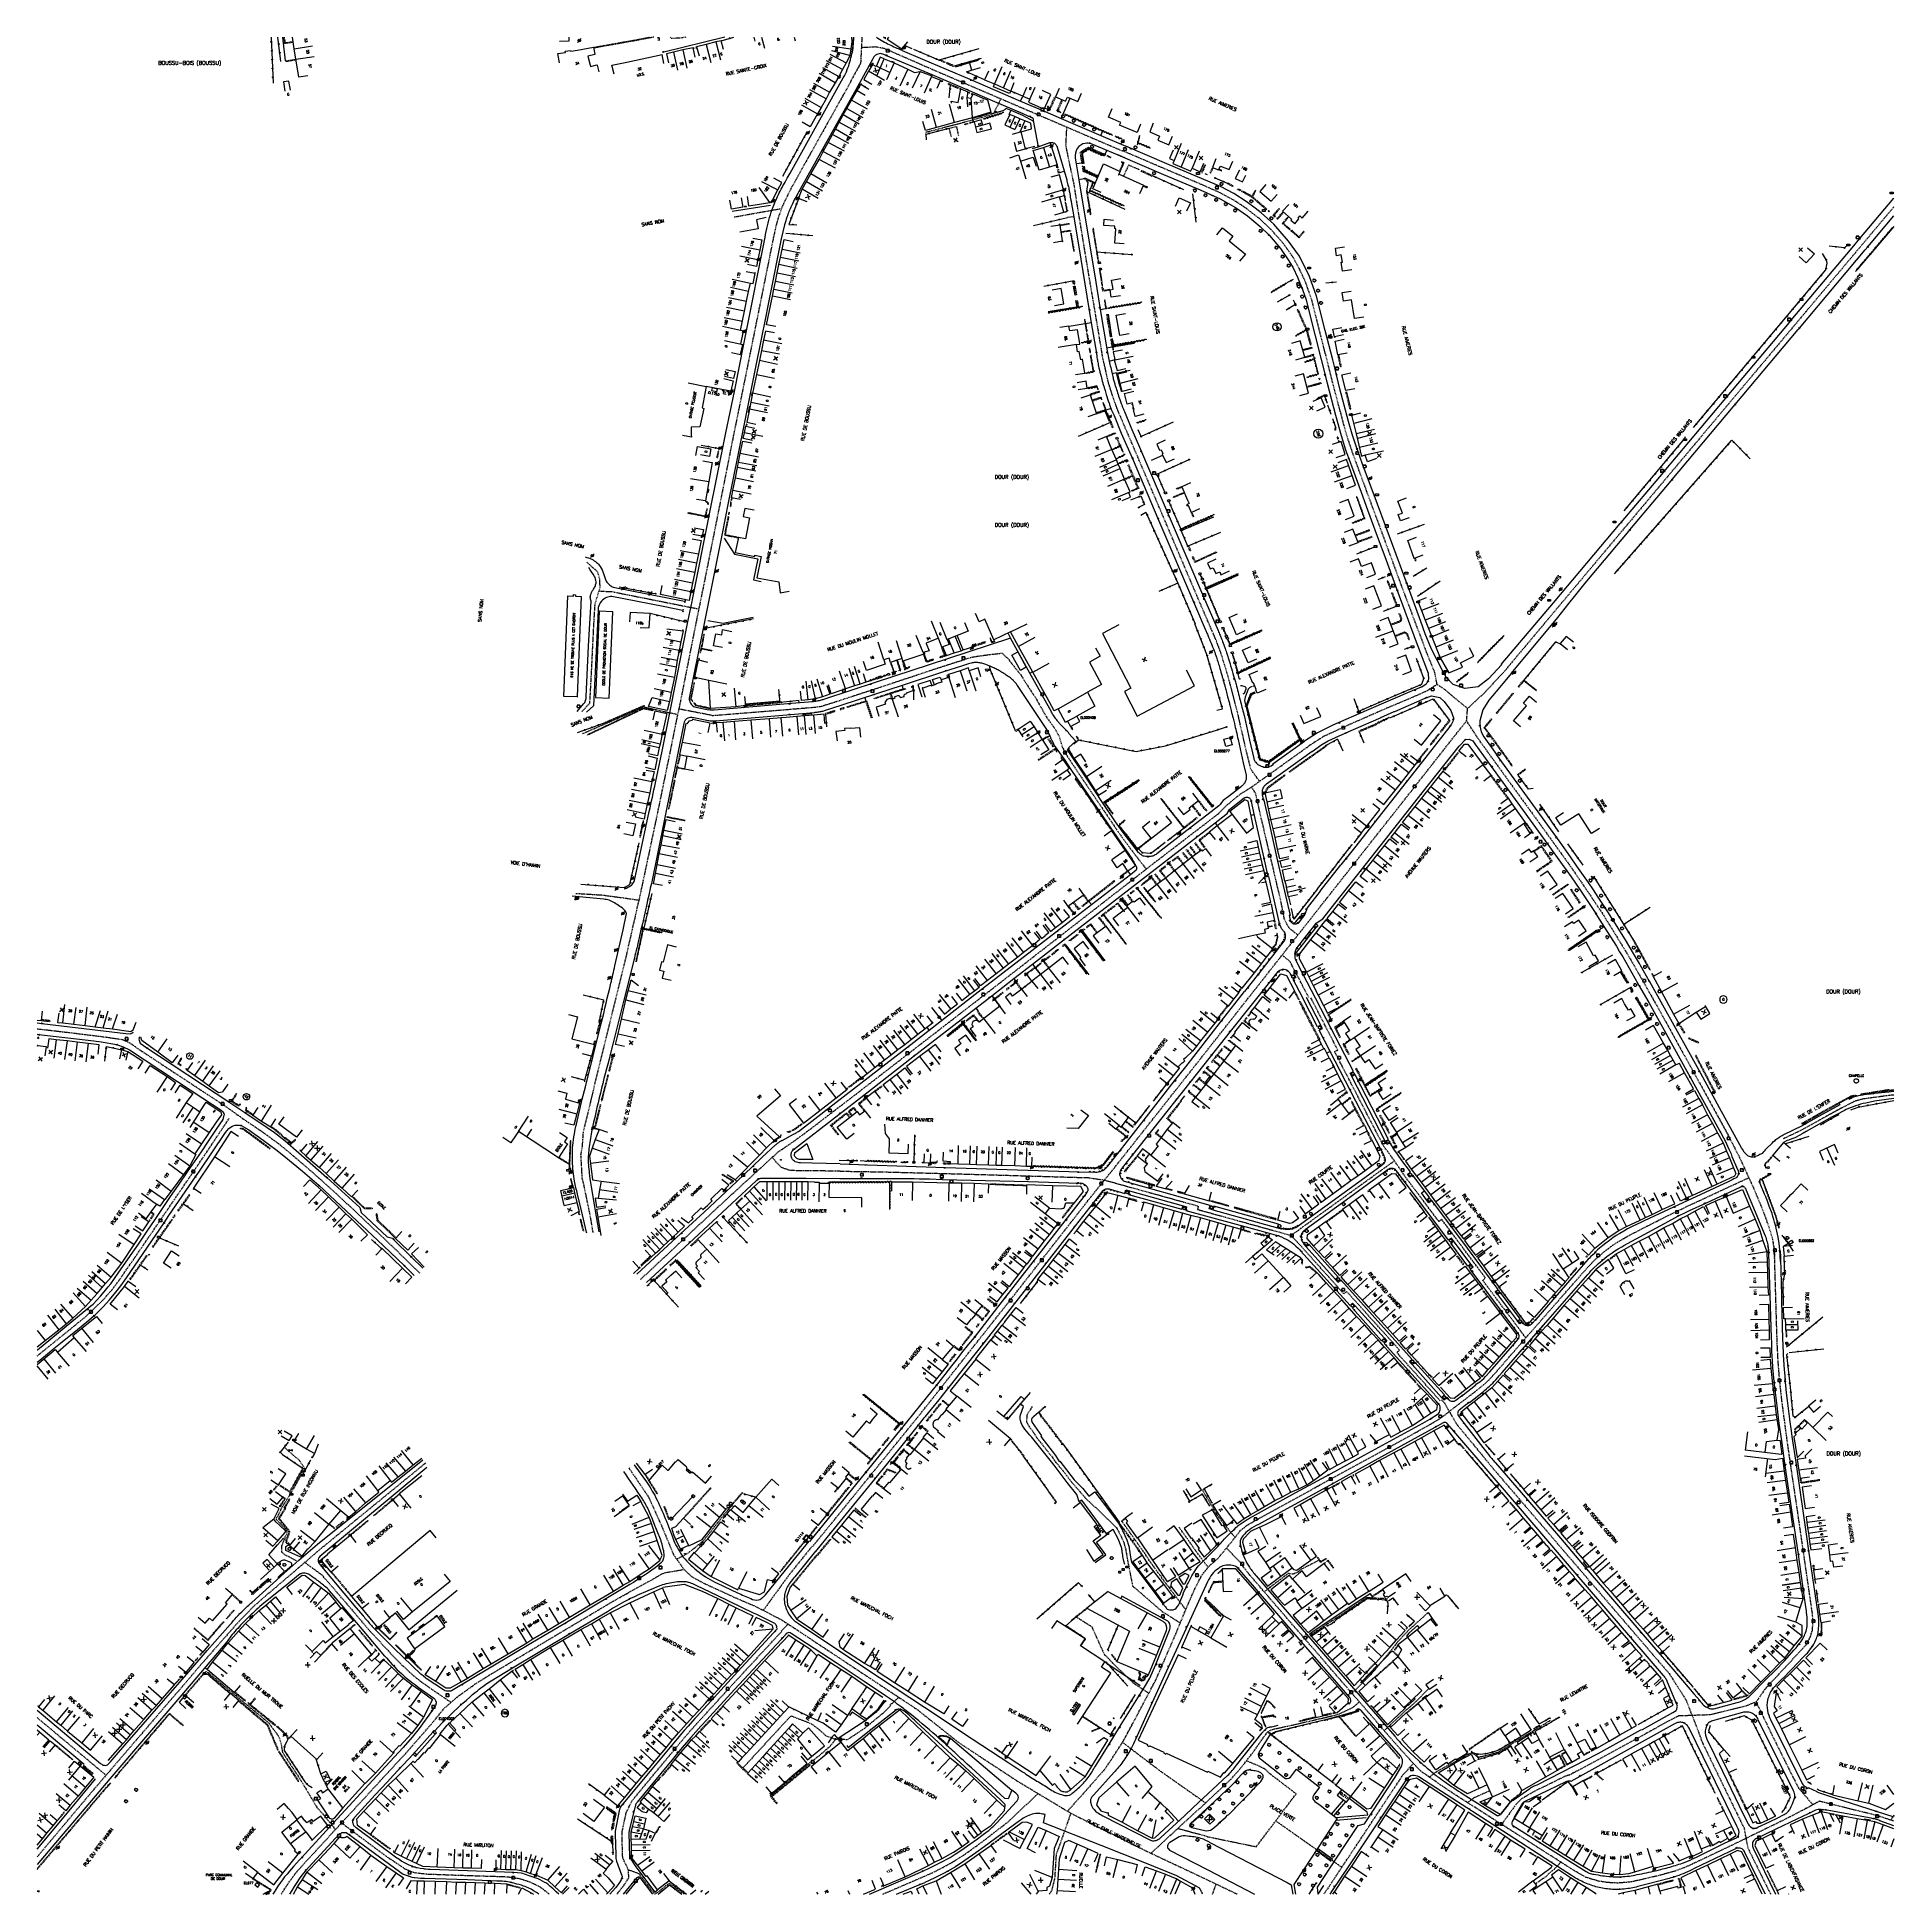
# Model space of a CAD drawing. Header units: millimetres. Extents: x 108000 to 109000, y 121000 to 122000.
import ezdxf
from ezdxf.enums import TextEntityAlignment as Align

# ---------------------------------------------------------------- set-up
doc = ezdxf.new("R2010")
doc.units = ezdxf.units.MM
doc.linetypes.add('DASHED', pattern=[0.75, 0.5, -0.25])
doc.layers.get('0').update_dxf_attribs({"linetype": 'CONTINUOUS'})
for name, color, linetype in [('W0001', 6, 'DASHED'), ('W0008', 7, 'CONTINUOUS'), ('W0100', 7, 'CONTINUOUS'), ('W0105', 7, 'CONTINUOUS'), ('W0112', 1, 'DASHED'), ('W0220', 5, 'DASHED'), ('W0300', 7, 'CONTINUOUS'), ('W0302', 3, 'CONTINUOUS'), ('W0310', 3, 'CONTINUOUS'), ('W0322', 7, 'CONTINUOUS'), ('W0330', 7, 'CONTINUOUS'), ('W0334', 7, 'CONTINUOUS'), ('W0400', 7, 'CONTINUOUS'), ('W0420', 7, 'CONTINUOUS'), ('W0471', 7, 'CONTINUOUS'), ('W0851', 7, 'CONTINUOUS'), ('W0980', 7, 'CONTINUOUS'), ('W0984', 7, 'CONTINUOUS'), ('W0989', 7, 'CONTINUOUS'), ('W0991', 7, 'CONTINUOUS'), ('W1102', 7, 'CONTINUOUS'), ('W1471', 7, 'CONTINUOUS'), ('W1474', 7, 'CONTINUOUS')]:
    doc.layers.add(name, color=color, linetype=linetype)
doc.styles.get("Standard").update_dxf_attribs({"font": 'romans.shx', "width": 0.85})

# ---------------------------------------------------------------- blocks, each defined once
blk = doc.blocks.new('t991o')
at = {"color": 0, "linetype": 'Continuous'}
for p, q in [((-1, 1), (1, -1)), ((-1, -1), (1, 1))]:
    blk.add_line(p, q, dxfattribs=at)
blk = doc.blocks.new('T1471')
at = {"color": 0, "linetype": 'Continuous', "flags": 128}
blk.add_lwpolyline([(-0.75, -0.5), (-0.75, 0.5), (0.75, 0.5), (0.75, -0.5), (-0.75, -0.5)], dxfattribs=at)
blk = doc.blocks.new('T300')
for p, q in [((-0.8, 0.5), (-0.9, 0.3)), ((-0.9, 0.3), (-0.9, 0.2)), ((-0.9, 0.2), (-0.7, 0.1)), ((-0.7, 0.6), (-0.8, 0.5)), ((-0.8, -0.1), (-0.7, 0.1)), ((-0.6, 0.7), (-0.7, 0.6)), ((-0.7, 0.1), (-0.7, 0.1)), ((-0.5, 0.7), (-0.6, 0.7)), ((-0.3, 0.6), (-0.5, 0.7)), ((-0.3, 0.6), (-0.2, 0.7)), ((-0.2, 0.6), (-0.3, 0.6)), ((-0.2, 0.7), (-0.1, 0.8)), ((-0.1, 0.8), (0.1, 0.8)), ((0.1, 0.8), (0.2, 0.7)), ((0.2, 0.7), (0.3, 0.6)), ((0.3, 0.6), (0.4, 0.5)), ((0.5, 0.5), (0.3, 0.5)), ((0.4, 0.5), (0.4, 0.5)), ((0.6, 0.4), (0.5, 0.5)), ((0.6, 0.4), (0.7, 0.3)), ((0.7, 0.3), (0.7, 0.2)), ((0.7, 0.2), (0.7, 0.1)), ((0.7, 0.1), (0.7, -0.2)), ((-0.8, -0.2), (-0.8, -0.1)), ((-0.7, -0.3), (-0.8, -0.2)), ((-0.8, -0.2), (-0.8, -0.2)), ((-0.7, -0.4), (-0.7, -0.3)), ((-0.5, -0.5), (-0.7, -0.4)), ((-0.4, -0.5), (-0.5, -0.5)), ((-0.4, -0.5), (-0.3, -0.5)), ((-0.3, -0.5), (-0.3, -0.4)), ((-0.3, -0.6), (-0.3, -0.5)), ((-0.3, -0.5), (-0.3, -0.5)), ((-0.2, -0.7), (-0.3, -0.6)), ((-0.1, -0.8), (-0.2, -0.7)), ((0.1, -0.8), (-0.1, -0.8)), ((0.2, -0.7), (0.1, -0.8)), ((0.3, -0.5), (0.2, -0.5)), ((0.3, -0.6), (0.2, -0.7)), ((0.2, -0.7), (0.2, -0.7)), ((0.5, -0.4), (0.3, -0.5)), ((0.3, -0.5), (0.3, -0.6)), ((0.3, -0.5), (0.3, -0.5)), ((0.6, -0.3), (0.5, -0.4)), ((0.7, -0.2), (0.6, -0.3)), ((0.6, -0.3), (0.6, -0.3))]:
    blk.add_line(p, q)
blk = doc.blocks.new('T1474')
at = {"color": 0, "linetype": 'Continuous', "flags": 128}
for points in [[(-0.8, -0.5), (-0.8, 0.5)], [(-0.8, 0), (0.7, 0)], [(0.7, 0), (0.7, -0.5), (0.7, 0.5)]]:
    blk.add_lwpolyline(points, dxfattribs=at)
blk = doc.blocks.new('t322o')
at = {"color": 0, "linetype": 'Continuous'}
for radius in [0.25, 0.15]:
    blk.add_circle((0, 0), radius, dxfattribs=at)
blk = doc.blocks.new('t310o')
at = {"color": 0, "linetype": 'Continuous'}
for centre, start, end in [((-0.5, 0.4), 216.8699, 323.1304), ((0.5, -0.4), 36.8699, 143.1303)]:
    blk.add_arc(centre, 0.625, start, end, dxfattribs=at)
blk = doc.blocks.new('T471')
for p, q in [((-0.333334, 0.333334), (-0.333334, -0.333334)), ((-0.333334, 0.333334), (0.333334, 0.333334)), ((-0.333334, 0), (0, 0)), ((0.500001, 0.500001), (1.000002, 1.000002)), ((-0.500001, -0.500001), (-1.000002, -1.000002)), ((-0.333334, -0.333334), (0.333334, -0.333334))]:
    blk.add_line(p, q)
blk.add_ellipse((0, 0), major_axis=(0.471405, 0.471405), ratio=1, start_param=5.4977871438, end_param=11.780972451)
blk = doc.blocks.new('T400')
for p, q in [((-0.15, 0.3), (0.15, 0.3)), ((-0.15, -0.25), (-0.15, 0.3)), ((-0.15, 0.15), (0.15, 0.15)), ((-0.15, 0), (0.15, 0)), ((0.15, 0.3), (0.15, -0.25)), ((-0.15, -0.15), (0.15, -0.15)), ((-0.15, -0.25), (-0.15, -0.3)), ((-0.15, -0.3), (0.15, -0.3)), ((0.15, -0.3), (0.15, -0.25))]:
    blk.add_line(p, q)
blk = doc.blocks.new('T420')
for p, q in [((0.7, 0.7), (-0.8, 0.7)), ((-0.8, 0.7), (-0.8, -0.8)), ((0.7, 0.7), (0.7, -0.8)), ((0.7, -0.8), (-0.8, -0.8))]:
    blk.add_line(p, q)
blk.add_ellipse((0, 0), major_axis=(-0.53, 0.53), ratio=1, start_param=3.926991, end_param=10.210176)
blk = doc.blocks.new('t112o')
at = {"color": 0, "linetype": 'Continuous'}
for p, q in [((-0.5, 0.5), (0.5, 0.5)), ((-0.5, -0.5), (-0.5, 0.5)), ((0.5, 0.5), (0.5, -0.5)), ((0.5, -0.5), (-0.5, -0.5))]:
    blk.add_line(p, q, dxfattribs=at)
blk = doc.blocks.new('t330o')
at = {"color": 0, "linetype": 'Continuous'}
for p, q in [((0.25, -0.25), (-0.25, 0.25)), ((-0.25, -0.25), (0.25, 0.25)), ((-0.25, 0.25), (-0.25, -0.25)), ((0.25, 0.25), (-0.25, 0.25)), ((0.25, -0.25), (0.25, 0.25)), ((-0.25, -0.25), (0.25, -0.25)), ((-0.25, -0.25), (-0.25, -0.25))]:
    blk.add_line(p, q, dxfattribs=at)
blk = doc.blocks.new('T851')
for p, q in [((-0.2, -0.1), (0, 0.3)), ((0, 0.3), (0.2, -0.1)), ((-0.2, -0.1), (0.2, -0.1))]:
    blk.add_line(p, q)
for major_axis in [(-0.106, 0.106), (-0.0354, 0.0354), (-0.0236, 0.0236)]:
    blk.add_ellipse((0, 0), major_axis=major_axis, ratio=1, start_param=3.926991, end_param=10.210176)

msp = doc.modelspace()

# ---------------------------------------------------------------- linework, layer by layer
at = {"layer": 'W0001', "flags": 128}
for points in [[(108444.2, 122000), (108443.5, 121986), (108438.6, 121977.1), (108437.5, 121974.8), (108418, 121940), (108408.1, 121922.2), (108406.2, 121918.9), (108405.2, 121916.9), (108402.5, 121911.3), (108401.3, 121908.8), (108399.2, 121903), (108397.8, 121897.9), (108396.3, 121890.9), (108387.5, 121847.2), (108380.7, 121813.5), (108374.1, 121781), (108370.2, 121761.2), (108365.4, 121737.1), (108359, 121705.1), (108355.2, 121686.5), (108346, 121640.1), (108344.5, 121633.2), (108340.7, 121614.4), (108333.8, 121580.9), (108325.1, 121539.9), (108316.3, 121501.3), (108307, 121463.7), (108302, 121443.4), (108294, 121409.9), (108293.5, 121402.5), (108292.7, 121398), (108293.4, 121385.9), (108294.2, 121382.4), (108297.3, 121367.5)], [(108349.3, 122000), (108347.4, 121999.6), (108341.7, 121999.2), (108341.2, 122000)], [(108456.7, 121993.8), (108451.5, 121994.7), (108443.9, 121994.3), (108443.9, 121994.3)], [(108456.7, 121993.8), (108483.9, 121981.9), (108584.6, 121938.7)], [(108478.7, 121948.8), (108490.7, 121952), (108495.5, 121953.2), (108499.5, 121954.3), (108508.6, 121956.8), (108515.1, 121958.8), (108519.1, 121966.8)], [(108400.8, 121907.5), (108393.8, 121906.3), (108380.9, 121904), (108375.4, 121903), (108375.4, 121903)], [(108296.1, 121717.3), (108299.4, 121714.2), (108301.7, 121712.3), (108302.9, 121708.1), (108303, 121703.4), (108300.3, 121694.5), (108299.6, 121682.4), (108298.3, 121656), (108297.5, 121641.3), (108293.3, 121636.6), (108293.3, 121636.6)], [(108302.5, 121701.8), (108305.2, 121701.6), (108309.6, 121701.4), (108348.1, 121693.7), (108356.4, 121692.1), (108356.4, 121692.1)], [(108363.6, 121634.7), (108372.5, 121635.4), (108407.1, 121638.2), (108419.1, 121639.2), (108422.4, 121639.7), (108422.4, 121639.7), (108430.4, 121642.2), (108454.2, 121650), (108485.2, 121660.3), (108502.3, 121665.8), (108504.3, 121666.3), (108512, 121667.4), (108519.8, 121668.3), (108523.2, 121664.9), (108526.5, 121660.6), (108529.7, 121656.7), (108533.4, 121650.8), (108538, 121643.8), (108543.3, 121634.3), (108548, 121627.8), (108550.6, 121623), (108552, 121618), (108555, 121612.4), (108569.8, 121590.4), (108583.9, 121569.6), (108593.4, 121557), (108597.4, 121551.9)], [(108293.7, 121624.9), (108316.9, 121635), (108326.9, 121639.3), (108339.3, 121636.5), (108345, 121635.3), (108345, 121635.3)], [(108363.6, 121634.7), (108352.2, 121636.9), (108345.6, 121638.2), (108345.6, 121638.2)], [(108325, 121331), (108366.9, 121370.1), (108396.4, 121397.2), (108399.3, 121399.8), (108407, 121405), (108414.9, 121410.8), (108439.9, 121429.9), (108520.5, 121492.2), (108603.7, 121556.9), (108636.2, 121581.8), (108640.1, 121585.9), (108648.2, 121592.5), (108654.3, 121596.3), (108684.7, 121618.1)], [(108783.7, 121611.7), (108791.4, 121601), (108799.7, 121589.6), (108809.5, 121576.1), (108818.9, 121563.1), (108826.3, 121552.8), (108836, 121538.6), (108843.4, 121527.5), (108849.6, 121517.5), (108857.5, 121504.5), (108866.1, 121489.5), (108877.7, 121468.8), (108887.2, 121451.5), (108895.7, 121436.2), (108903.7, 121421.6), (108910, 121410.1), (108916.9, 121396.6), (108924.1, 121381), (108926.5, 121375.3), (108929.2, 121368.7), (108930.6, 121365.1), (108932.7, 121359.1), (108934.5, 121353.3), (108935.4, 121347.8), (108935.8, 121342.8)], [(108679, 121516.5), (108674.5, 121520), (108673.4, 121521.7), (108671.7, 121525.3), (108669.9, 121534.7), (108659.3, 121579.3), (108656.3, 121592.7), (108654.1, 121596.2)], [(108290.2, 121538.9), (108304.6, 121538), (108315, 121536.6), (108324.1, 121535.3), (108324.1, 121535.3)], [(108652.2, 121482.4), (108694.8, 121536.5)], [(108684.9, 121482.8), (108674.7, 121502.3), (108670.5, 121505.7)], [(108417.7, 121187.2), (108475.3, 121258.1), (108527.5, 121324.2), (108567.1, 121374.9), (108580.5, 121391.5), (108620.7, 121442.4), (108652.2, 121482.4)], [(108801.8, 121299.5), (108778.6, 121330.5), (108780.1, 121331.7), (108756.4, 121363.4), (108754.9, 121362.2), (108736.7, 121386.5), (108731, 121394.9), (108725.2, 121402.8), (108698.8, 121453.7), (108700.5, 121454.5), (108686, 121482.7)], [(109000, 121430.3), (108997.9, 121430.1), (108989.6, 121429), (108983.7, 121428.2), (108979.1, 121427), (108971.4, 121423.1), (108966.1, 121420.2), (108959.8, 121416.7), (108949.5, 121411), (108940.4, 121406.7)], [(108432.5, 121389.3), (108405.7, 121389.6), (108400.9, 121391.2), (108395.8, 121396.7)], [(108432.5, 121389.3), (108456.4, 121388.9), (108486.6, 121388.1), (108511.8, 121387.4), (108542, 121386.5), (108566, 121385.8), (108574.9, 121384.5), (108625.4, 121370.5), (108624.9, 121368.7), (108669.3, 121356.4), (108675.4, 121354.7), (108683.5, 121360.6), (108731, 121394.9)], [(108769.7, 121266.9), (108776.8, 121272.4), (108779.8, 121274.9), (108782, 121276.9), (108786.1, 121281.5), (108790.8, 121286.9), (108798.1, 121295.3), (108809.8, 121308.7), (108830.5, 121332.3), (108835.5, 121337.9), (108839.7, 121342.2), (108844.1, 121346), (108848.7, 121349.5), (108852.5, 121351.9), (108858, 121355), (108863.6, 121357.9), (108876.6, 121364.5), (108889.6, 121370.8), (108921.9, 121385.8)], [(108297.3, 121367.5), (108297.7, 121365.6), (108299.3, 121356.2)], [(108755.7, 121265.6), (108732.3, 121291.6), (108733.8, 121292.9), (108705.3, 121324.5), (108703.8, 121323.2), (108682, 121347.5), (108675.4, 121354.7)], [(108936.3, 121116.5), (108952.7, 121134.2), (108954.9, 121138.1), (108956.1, 121142), (108956.5, 121146.8), (108956.1, 121151.3), (108948.2, 121205.9), (108945.5, 121224), (108942.5, 121244.6), (108939.6, 121266.5), (108938.4, 121277.8), (108937.7, 121286.6), (108937.2, 121296.3), (108936.9, 121305.5), (108935.8, 121342.5), (108935.4, 121347.6)], [(108325, 121331), (108325, 121331)], [(108209.3, 121232.2), (108151.7, 121185.1), (108141.4, 121176.2), (108121.7, 121159.4), (108116.8, 121155.1), (108109.1, 121147.3), (108091.5, 121127.3), (108087.8, 121123.1), (108078.7, 121112.3), (108072.4, 121105.1), (108048.9, 121077.7), (108035.4, 121062), (108029.4, 121055), (108004.7, 121025.6), (108000, 121020)], [(108318.7, 121229.5), (108329.3, 121213.8), (108336, 121199), (108342.8, 121182.7), (108348.4, 121174.8)], [(108344.4, 121180.4), (108350.4, 121183.5), (108354.6, 121186.8), (108358.9, 121190.3), (108367.1, 121200.7), (108371.1, 121205.7), (108373.4, 121208.4), (108374.9, 121209.4)], [(108417.5, 121187.4), (108405.6, 121172.7), (108397.4, 121161.5), (108391.1, 121152.8), (108391.1, 121152.8)], [(108131.5, 121000), (108131.6, 121000.1), (108134.1, 121004.1), (108136.6, 121007.7), (108139.2, 121011.2), (108143.5, 121016.1), (108148.2, 121021.2), (108179.6, 121055.3), (108199.8, 121077.2), (108212.7, 121092), (108219.3, 121100.1), (108226.5, 121106.3), (108235.9, 121113.1), (108242.9, 121117.5), (108280, 121139.7), (108294.6, 121148.4), (108310.2, 121157.7), (108320.4, 121163.4), (108331.1, 121169.3), (108336.5, 121172.4)], [(108166.9, 121156.2), (108153.5, 121171.7), (108149.3, 121174.8), (108144.1, 121178.6), (108144.1, 121178.6)], [(108336.5, 121172.4), (108338.7, 121173.2), (108348.4, 121174.8), (108352.7, 121170.8), (108359.3, 121167.3), (108375.3, 121159.9), (108387.2, 121154.8), (108400.7, 121147.8), (108408.1, 121143), (108438.3, 121123), (108473.8, 121099.5), (108496.6, 121081.4), (108528.3, 121060.6), (108556.8, 121043.5), (108597.7, 121023), (108622.2, 121011.5), (108646.3, 121000)], [(108312.2, 121000), (108313.8, 121001.8), (108316.8, 121005.8), (108318.7, 121008.9), (108318.4, 121013.1), (108315.4, 121019.5), (108315.2, 121023.1), (108315.1, 121033.8), (108316.3, 121039.4), (108317.3, 121043.9), (108320.3, 121050.1), (108322.5, 121052.8), (108333.1, 121065.6), (108349, 121084.7), (108353.4, 121089.7), (108362.2, 121099.4), (108381.7, 121120.6), (108392.6, 121132.4), (108401, 121141.4)], [(108400.8, 121141.5), (108404.4, 121145.4), (108404.4, 121145.4)], [(108222.9, 121103.2), (108215.7, 121108.1), (108212.5, 121110.3), (108207.3, 121113.9), (108203.9, 121116.6), (108200.1, 121119.9), (108196.3, 121123.5), (108190.2, 121129.7)], [(108090.8, 121119.8), (108092, 121119.4), (108096, 121116), (108105.2, 121108.3), (108109.8, 121104.5), (108124.7, 121092.2), (108130.1, 121084.9), (108131.3, 121081.2), (108132.1, 121076.4), (108132.1, 121076.4), (108142.1, 121061.1), (108146.4, 121053.9), (108151.1, 121046), (108153.4, 121043.7), (108156.7, 121039.7), (108160.6, 121034.8)], [(108459.7, 121101.5), (108455.1, 121097), (108450, 121092.8), (108445.3, 121089), (108436.4, 121083.1), (108430, 121083.3), (108425.1, 121085), (108420.3, 121089.3), (108416.9, 121091.7), (108405.9, 121095.9), (108380, 121067.8)], [(108459.3, 121101.7), (108459.7, 121102.1), (108464.1, 121105.9), (108464.1, 121105.9)], [(108000, 121095), (108029.8, 121070.1), (108037.1, 121064), (108037.1, 121064)], [(108430, 121083.3), (108427, 121079.5), (108421.1, 121074.4), (108415.7, 121070.3), (108410.7, 121066.1), (108401.7, 121058.6), (108394.7, 121052.7)], [(108575, 121067.2), (108563.1, 121053.7), (108554.9, 121044.6), (108554.9, 121044.6)], [(108508.3, 121027.6), (108523, 121038.9), (108530.4, 121045.9), (108539.1, 121054.2), (108539.1, 121054.2)], [(108163.9, 121038.3), (108171, 121033), (108188.5, 121020), (108198.4, 121013.4), (108199.2, 121013.1), (108203.1, 121011.6), (108210.2, 121010.8), (108226.4, 121010.2), (108251.7, 121009.4), (108254.1, 121009.2), (108258.9, 121008.5), (108261, 121008), (108265.2, 121006.6), (108268.3, 121005.2), (108271.1, 121003.7), (108274.6, 121001), (108275.7, 121000)], [(108619.5, 121040.1), (108607.6, 121029.1), (108599.9, 121022), (108599.9, 121022)], [(108630.4, 121030.9), (108620.7, 121033.5), (108614.2, 121035.2), (108614.2, 121035.2)], [(108318.4, 121013.1), (108322.7, 121011.6), (108324.1, 121011), (108329.2, 121004.3), (108332.5, 121000)], [(108332.7, 121000), (108334.5, 121001.1), (108339.7, 121005.4), (108340.4, 121005.9), (108342.3, 121004.6), (108348.4, 121000)], [(108633.1, 121000), (108635, 121005.4), (108635, 121005.4)], [(108695.3, 121003.3), (108693, 121000)]]:
    msp.add_lwpolyline(points, dxfattribs=at)
msp.add_lwpolyline([(108658.4, 121599.2), (108653.7, 121605.7), (108651.7, 121613.6), (108650.1, 121620.7), (108647.2, 121633.3, 0.006479), (108647, 121634.5, 0.001017), (108645, 121642.2, 0.001478), (108642.8, 121650.7, 0.005007), (108642.1, 121653.2, 0.002608), (108641.6, 121655.1, 0.000943), (108640, 121660.6, 0.000962), (108638.6, 121664.9, 0.003428), (108638.3, 121666.1, 0.006892), (108638, 121667, 0.002312), (108637, 121669.8, 0.00325), (108635.6, 121673.5, 0.008486), (108635.1, 121674.9, 0.002054), (108634.3, 121676.8, 0.001557), (108633.2, 121679.3), (108625.4, 121697.4), (108607, 121740.6), (108591.6, 121776.7), (108586.4, 121788.8), (108582.8, 121797.2, -0.006893), (108582.1, 121798.9, -0.004423), (108581.1, 121801.6, -0.006374), (108580.3, 121803.8, -0.003589), (108579, 121807.6, -0.003831), (108577.9, 121811, -0.006752), (108577.3, 121813, -0.006168), (108576.7, 121815.2, -0.005059), (108576.1, 121817.9, -0.002498), (108575.3, 121821.4, -0.00247), (108574.5, 121824.9, -0.001982), (108573.7, 121828.6, -0.009524), (108573.6, 121829.5), (108569.7, 121852.9), (108566.6, 121871), (108561.3, 121903.1), (108559.8, 121912.4), (108558.4, 121921.3), (108555.5, 121934.7), (108554.1, 121941.8), (108554.6, 121951.6)], format="xyb", dxfattribs=at)
at = {"layer": 'W0001'}
for points in [[(108694.8, 121536.5), (108740.2, 121594.1), (108763.6, 121623.9), (108769.9, 121631.8), (108770.4, 121638.5), (108761.9, 121645.4), (108758.4, 121648.5), (108754, 121651.4), (108752.8, 121657.7), (108748.8, 121667.6), (108736.8, 121699.3), (108727.5, 121724.6), (108713.9, 121761.4), (108708.5, 121776.2), (108705.9, 121783.8), (108703.8, 121791.2), (108698.8, 121810), (108693.6, 121830.4), (108688.9, 121849.1), (108686.5, 121858.5), (108683.3, 121867.7), (108679.9, 121875.1), (108676.3, 121881.7), (108671, 121889.1), (108664.5, 121896.5), (108658, 121902.5), (108651.1, 121907.9), (108644.1, 121912.4), (108637.1, 121916.2), (108628.3, 121920.1), (108584.6, 121938.8)], [(109000, 121908.6), (108952.5, 121852), (108791.3, 121659.8)], [(108754, 121651.4), (108748.7, 121648), (108741.8, 121644.9), (108725, 121637.8), (108706.1, 121629.5), (108692.7, 121623.3), (108684.5, 121618)], [(108791.4, 121659.7), (108779.3, 121646.7), (108770.4, 121638.5)], [(108783.7, 121611.7), (108776.2, 121622.1), (108769.9, 121631.8)], [(108000, 121466), (108021.2, 121463.5), (108034.9, 121461.8), (108041.3, 121460.9), (108045.9, 121460.2), (108049.9, 121458.4), (108054.2, 121455.3), (108059.1, 121452.1), (108075.8, 121441.1), (108090.5, 121431.4), (108100.9, 121424.6), (108112.6, 121416.3), (108120.4, 121411.1), (108129.9, 121404.2), (108137.9, 121397.6), (108146.2, 121390.5), (108155.5, 121382.3), (108168.5, 121370.3), (108193.1, 121347.1), (108206.1, 121334.4)], [(108000, 121289.8), (108010.7, 121298.4), (108025.8, 121310.7), (108035.4, 121319.8), (108040.5, 121325.7), (108044.4, 121330.9), (108048.5, 121336.9), (108052.1, 121342), (108058, 121350.7), (108074.6, 121375), (108089.8, 121397.3), (108103.4, 121417.7)], [(108535.9, 121262.5), (108533, 121257.9), (108532.9, 121254.4), (108534.1, 121251.9), (108536, 121249.5), (108538.6, 121245.5), (108542, 121241.2), (108546.7, 121235.4), (108548.7, 121232.4), (108551.7, 121229), (108557.2, 121221.8), (108561.5, 121216.9), (108564.6, 121213.2), (108572.4, 121206), (108581.4, 121197.2), (108583.6, 121193), (108585.2, 121189.5), (108586.3, 121185.4), (108587.2, 121180), (108590, 121165.9), (108597.8, 121159.2), (108606, 121152.1), (108615.7, 121146)], [(108575, 121067.2), (108578.6, 121072.5), (108584.8, 121082.1), (108590.1, 121091.9), (108597.1, 121105.1), (108602.6, 121115.5), (108613.3, 121140.2), (108618.8, 121153.6), (108623.5, 121164.4), (108627.3, 121171.7), (108631.2, 121176.6), (108635.7, 121180.5), (108644.4, 121191), (108648.2, 121195.9), (108652.1, 121198.9), (108657.3, 121201.8), (108690.9, 121220.3), (108715.3, 121233.6), (108743.3, 121249), (108755.7, 121256.1), (108764.8, 121263.2), (108769.7, 121266.9)], [(108756.4, 121266.2), (108757.9, 121264.5), (108764.4, 121253.2), (108784.9, 121228.3), (108811.6, 121197.2), (108841.8, 121162), (108862.1, 121138.4), (108879, 121118.7), (108885.2, 121109.1), (108888.1, 121104.4), (108894.8, 121087.3), (108896.7, 121081.9), (108908.1, 121058.5), (108916.5, 121041.3), (108919.3, 121035.6), (108921.3, 121024.9), (108928.5, 121010.3), (108933.6, 121000)], [(108139.6, 121179.4), (108136.1, 121181.4), (108133.6, 121182.5), (108131.7, 121184.2), (108131.8, 121187.6), (108133.1, 121190.8), (108134.7, 121194.8), (108134.3, 121195.9), (108129, 121201.6), (108129, 121202.6), (108130, 121204.3), (108132.1, 121208.7), (108134.6, 121212.6), (108137, 121216.3), (108143.9, 121228.7), (108144.1, 121229.2), (108141.3, 121233.5), (108135, 121238.9), (108133.1, 121240.7)], [(108627.4, 121217.9), (108632.2, 121209.7), (108633.7, 121207.2), (108635.6, 121204), (108639.4, 121199.1), (108645.2, 121192)], [(108618.6, 121153.2), (108607.7, 121167.6), (108599.5, 121178.9), (108596.5, 121183.5), (108591.2, 121190.9), (108584.2, 121200.8)], [(108630.7, 121175.9), (108624.1, 121184.7), (108619.5, 121191.3), (108615, 121197.6)], [(109000, 121039.3), (108999.1, 121039.6), (108991.1, 121042.2), (108984.1, 121044), (108974.8, 121046.3), (108963.6, 121049.1), (108959.8, 121050), (108953.9, 121046.7), (108943.3, 121041.2), (108937.3, 121038.2), (108927.2, 121033.3), (108912.4, 121026.1), (108899.2, 121019.8), (108891.6, 121016.2), (108886.9, 121014.1), (108881.3, 121012.1), (108872.3, 121009.7), (108858.5, 121006.5), (108851.3, 121005.9), (108845.6, 121006.2), (108840.7, 121007), (108834.1, 121009), (108827.9, 121012.6), (108797, 121032.3), (108783, 121041.2), (108770.6, 121049.1), (108763.1, 121053.9), (108755.7, 121058.9), (108749.3, 121063.4), (108745, 121066.3), (108735.7, 121076.4), (108730, 121082.8), (108717.6, 121097.2), (108707.3, 121109.1), (108698.1, 121119.7), (108691.4, 121127.5), (108678.1, 121142.8), (108663.8, 121159.4), (108659.3, 121164.6), (108653.1, 121171.8), (108649.5, 121176.4), (108648.4, 121178.2), (108640.6, 121186.3)], [(108690.5, 121179.8), (108680.9, 121174.9), (108678.9, 121173.4), (108676.4, 121172.2), (108673.9, 121172.7), (108670.6, 121170.2), (108660.9, 121162.8)], [(108166.9, 121156.2), (108173.5, 121148.4), (108179.4, 121141.4), (108188.4, 121131.8), (108190.3, 121129.8)], [(108727.2, 121159), (108718.9, 121159.4), (108717.6, 121159.6), (108716, 121159.6), (108699.5, 121148.5), (108693.2, 121144.4), (108682.9, 121137.3)], [(108749.1, 121151.5), (108739.7, 121143.1), (108737.8, 121141.3), (108732.5, 121135.5), (108729.5, 121131.6), (108718.6, 121118.5), (108708.1, 121108.1)], [(108559.7, 121149.2), (108568, 121144), (108574.8, 121128.9), (108576.8, 121127), (108579.3, 121124.3), (108590.2, 121113.8), (108598.7, 121108.2)], [(108936.2, 121116.5), (108933.9, 121114.2), (108930.4, 121110.1), (108925.9, 121103.5), (108920.7, 121101.4), (108913.4, 121099.5), (108900.8, 121096.5), (108884.1, 121095.9), (108878.9, 121093.3), (108865.7, 121086), (108835.7, 121069.6), (108825.3, 121064.1), (108823.1, 121063.5), (108811.8, 121057.9), (108806.7, 121055.5), (108799.7, 121051.4), (108796.9, 121048.8), (108788.7, 121037.5)], [(108619.5, 121040.1), (108627.4, 121047.3), (108635.7, 121055), (108643, 121061.9), (108648.2, 121067.8), (108655.1, 121076.6), (108658.8, 121082), (108661.7, 121086), (108663, 121087.5), (108664.2, 121088.2), (108665.9, 121088.8), (108669.5, 121089.6), (108679.2, 121091.7), (108689, 121094), (108699.6, 121096.5), (108701, 121096.9), (108708.8, 121100.6), (108712.1, 121103.5)], [(108725.5, 121088), (108737, 121098.8), (108739.6, 121101), (108742.9, 121103.9), (108749.5, 121110.7)], [(108925.8, 121103.5), (108934.5, 121085.4), (108945.5, 121063.3), (108948.7, 121057.1), (108956.4, 121048.1)], [(108749.8, 121063), (108754, 121066.2), (108760.1, 121069.4), (108764.6, 121071.7), (108770.9, 121075.4), (108772.3, 121076.1), (108773.9, 121075.4), (108775.5, 121073.9), (108777.4, 121074), (108781.5, 121074.9), (108785.5, 121076), (108787.5, 121076.7), (108793.4, 121080.4), (108809.6, 121090.2), (108815.2, 121093.7)], [(108584.6, 121081.7), (108604.3, 121066.7), (108629.3, 121049.1)], [(108630.4, 121030.9), (108656.6, 121025.5), (108678.1, 121054), (108663.5, 121065.1), (108661.2, 121067.3), (108658.2, 121068.9), (108651.3, 121071.7)], [(108695.3, 121003.3), (108717.5, 121036.7), (108727.8, 121052.4), (108735.8, 121064.4), (108741.3, 121070.4)], [(108782.4, 121055.6), (108773.8, 121051.8), (108770.4, 121049.2)], [(108545.3, 121000), (108546.5, 121001.9), (108548.2, 121008.5), (108549, 121021.6), (108551.9, 121029.4), (108556.8, 121043.5)], [(109000, 121042.4), (108998.3, 121039.8)], [(108667.1, 121039.4), (108702.7, 121014.4)], [(108455.5, 121000), (108455.8, 121000.1), (108470.5, 121006.4), (108483.2, 121011.9), (108492.7, 121017), (108498.9, 121020.9), (108508.3, 121027.6)], [(108820.7, 121017.1), (108817, 121013.3), (108814.4, 121011.3), (108812.9, 121009.6), (108807, 121005.5)]]:
    msp.add_lwpolyline(points, dxfattribs=at)
at = {"layer": 'W0008'}
for p, q in [((108374.3, 121906.3), (108394.9, 121909.6)), ((108760.8, 121628.8), (108761.5, 121629.6)), ((108691.1, 121540.1), (108702.2, 121554.2)), ((108699, 121533.4), (108710.5, 121548.1)), ((108091.7, 121120.8), (108090.7, 121121.6)), ((108491.9, 121084), (108525, 121056)), ((108476, 121005.4), (108478.1, 121006.3))]:
    msp.add_line(p, q, dxfattribs=at)
at = {"layer": 'W0008', "flags": 128}
for points in [[(108133.8, 121987.2), (108132.3, 122000)], [(108370.3, 122000), (108336.8, 121991.8)], [(108439.7, 122000), (108439.5, 121996.3), (108439.4, 121995.4), (108439.3, 121994.5), (108439.1, 121992.9), (108438.8, 121991.2)], [(108465.5, 121993.2), (108465.7, 121993.8)], [(108461.5, 121986.1), (108461.7, 121986.4), (108460.4, 121986.9), (108460.3, 121986.6)], [(108524.4, 121971), (108523.7, 121969.6), (108515.1, 121973.3), (108515.7, 121974.8)], [(108504.3, 121954.6), (108503.8, 121956.3), (108507.5, 121957.4), (108507.5, 121957.1), (108508.5, 121957.3), (108508.4, 121957.6), (108513.9, 121959.3), (108514.5, 121958.8), (108520.3, 121960.5), (108521.6, 121961.2), (108521.8, 121961.7), (108524.4, 121960.6), (108530.7, 121957.9), (108536.6, 121954.7)], [(108529.6, 121965.6), (108530.8, 121968.2)], [(108545.3, 121961.9), (108544.8, 121960.8), (108542.6, 121961.7)], [(108551.6, 121956.2), (108556.3, 121967.1)], [(108524.4, 121960.6), (108523.6, 121958.5)], [(108545.5, 121943.2), (108545.9, 121942)], [(108572.8, 121947.1), (108573.9, 121949.5)], [(108536.1, 121940), (108539.1, 121941)], [(108562.8, 121932.2), (108559.6, 121931.7)], [(108576.1, 121939.1), (108575.1, 121936.8)], [(108553.2, 121927.7), (108550.5, 121926.9)], [(108564, 121923.7), (108561, 121923.2)], [(108565.3, 121916.8), (108566, 121921.8), (108565.2, 121922.8), (108565.4, 121923.2)], [(108392.6, 121902.9), (108387.5, 121901.7), (108388.4, 121896.8), (108378.4, 121895), (108378.4, 121895)], [(108558.3, 121903.3), (108554.9, 121902.9)], [(108572.6, 121853.4), (108575.5, 121853.9)], [(108567.7, 121846.1), (108555.8, 121844.1)], [(108576.1, 121832.7), (108578.9, 121833.2)], [(108577.4, 121825.5), (108580.1, 121826.2)], [(108584.4, 121809.2), (108584.1, 121809.2), (108583.3, 121812.1), (108583.1, 121812), (108582.7, 121813.6), (108581.3, 121819.2), (108579, 121818.6)], [(108578.4, 121800.1), (108575.6, 121799.1)], [(108600.1, 121772.2), (108606.2, 121774.9)], [(108370, 121730.1), (108375.6, 121721.6), (108388.2, 121719.1), (108385.9, 121707.8), (108389.9, 121706.9), (108389.9, 121706.9)], [(108385.6, 121687.4), (108369.4, 121684.2), (108361.2, 121685.7), (108361.2, 121685.7)], [(108489.7, 121667), (108487.8, 121671.7)], [(108489.3, 121666.9), (108489.7, 121667), (108493.9, 121668.4), (108497.6, 121669.6), (108498.7, 121670), (108505, 121672.1)], [(108493.9, 121668.4), (108490.9, 121675.9)], [(108497.6, 121669.6), (108494.5, 121677.4)], [(108498.7, 121670), (108495.6, 121677.8)], [(108522.9, 121678.9), (108524.3, 121676.3)], [(108512.7, 121661.5), (108513.3, 121659.4), (108511, 121659.7)], [(108482, 121650.7), (108481, 121653.6), (108474.3, 121651.4), (108476.5, 121644.7)], [(108483.3, 121651.1), (108482.3, 121654), (108486.3, 121655.4), (108486.9, 121653.9)], [(108534.7, 121657.5), (108536.2, 121658.3)], [(108410.4, 121641.5), (108410.3, 121642.7)], [(108445.8, 121644.2), (108446.3, 121642.6)], [(108465.8, 121650.8), (108466.3, 121649)], [(108648.2, 121650.8), (108648.7, 121650.9), (108650.4, 121650.3), (108651, 121649.7), (108650.9, 121648.8), (108650, 121646.6), (108649.4, 121646.2)], [(108654.4, 121650.3), (108653.1, 121649.7), (108652.3, 121648.8), (108650.6, 121644.5), (108650.2, 121642.7), (108651, 121639.8)], [(108417.4, 121634.8), (108417.3, 121635.5), (108412.3, 121635), (108412.3, 121634.4)], [(108544.2, 121623.1), (108545.5, 121624)], [(108931.2, 121401.3), (108930.7, 121400.7), (108930.2, 121400), (108929.6, 121399.5), (108929, 121398.9), (108928.4, 121398.5), (108927.8, 121398.2), (108927.2, 121397.9), (108926.5, 121397.6), (108925.3, 121397.2), (108924.1, 121396.9), (108923.8, 121396.9), (108923.4, 121396.9), (108922.8, 121397), (108922.3, 121397.2), (108921.8, 121397.4), (108921.4, 121397.6), (108920.8, 121398.1), (108920.2, 121398.7), (108919.8, 121399.1), (108919.4, 121399.6), (108918.4, 121401.2), (108918, 121401.9), (108907.2, 121421.5), (108894.9, 121443.8), (108889.6, 121453.5), (108868.6, 121491.3), (108868.4, 121491.5), (108863.5, 121500.1), (108863, 121501.1), (108859.2, 121507.5), (108856, 121512.9), (108854.5, 121515.3), (108848.9, 121524.4), (108848.7, 121524.6), (108846.3, 121528.4), (108843.6, 121532.5), (108840.8, 121536.9), (108838.2, 121540.8), (108835.5, 121544.7), (108832.8, 121548.6), (108829.3, 121553.6), (108825.9, 121558.5), (108820.2, 121566.5), (108816.5, 121571.6), (108786, 121613.6)], [(108781.3, 121609.8), (108799, 121585.5), (108813.7, 121565.2), (108821.4, 121554.4), (108823.8, 121551.1), (108826.2, 121547.8), (108828.5, 121544.4), (108830.8, 121541), (108837, 121531.8), (108838.7, 121529.2), (108840.4, 121526.5), (108845.5, 121518.5), (108850.6, 121510.4), (108852.3, 121507.5), (108854, 121504.7), (108855.6, 121501.9), (108857.3, 121499), (108863.8, 121487.5), (108868, 121480.1), (108880.9, 121456.8), (108897.8, 121426.2), (108906.2, 121410.9), (108906.8, 121409.9), (108908.2, 121407.3), (108909.3, 121405.2), (108910.4, 121402.8), (108911.2, 121401.2), (108911.7, 121400.1), (108912.3, 121398.6), (108912.8, 121397.2), (108916, 121389.9), (108916.1, 121389.6), (108916.2, 121389.3), (108916.3, 121388.9), (108916.3, 121388.4), (108916.4, 121388.1), (108916.3, 121387.7), (108916.2, 121387.3), (108916, 121386.8), (108915.7, 121386.4), (108915.4, 121385.9), (108915.1, 121385.7), (108914.8, 121385.5), (108913.9, 121385.1), (108913, 121384.7), (108910.7, 121383.6), (108881.4, 121369.9), (108865.5, 121362.5), (108863.8, 121361.7), (108859.4, 121359.6), (108858, 121358.9), (108856.6, 121358.2), (108854.5, 121357), (108852.4, 121355.8), (108850.5, 121354.6), (108848.7, 121353.4), (108846.8, 121352), (108844.8, 121350.6), (108843.2, 121349.2), (108841.5, 121347.8), (108840.4, 121346.9), (108839.4, 121345.9), (108838, 121344.5), (108836.6, 121343.1), (108836, 121342.5), (108835.4, 121341.9), (108826.6, 121331.8), (108807.1, 121309.5), (108804.8, 121306.9), (108804.6, 121306.8), (108804.5, 121306.7), (108804.2, 121306.4), (108803.8, 121306.2), (108803.7, 121306.2), (108803.5, 121306.1), (108803.3, 121306), (108803.1, 121306), (108802.9, 121306), (108802.7, 121306), (108802.5, 121306), (108802.2, 121306.1), (108801.8, 121306.2), (108801.4, 121306.4), (108801.2, 121306.6), (108801, 121306.7), (108800, 121308.1), (108798.5, 121307), (108797.3, 121308.5), (108798.8, 121309.7), (108788.1, 121324), (108786.5, 121322.9), (108785.3, 121324.5), (108786.8, 121325.6), (108770.3, 121347.8), (108751.1, 121373.5), (108749.6, 121372.3), (108748.3, 121373.9), (108749.9, 121375.1), (108740.9, 121387.1), (108739.3, 121386), (108738.1, 121387.6), (108739.7, 121388.7), (108739.1, 121389.6), (108735.6, 121394.3), (108735, 121395.1), (108732.6, 121398.4), (108731.2, 121400.5), (108730.6, 121401.3), (108730.6, 121401.4), (108729.6, 121402.9), (108729.3, 121403.5), (108728.8, 121404.5), (108727, 121403.7), (108726.1, 121405.4), (108727.8, 121406.3), (108709.8, 121441.1), (108708.1, 121440.3), (108707.1, 121442.1), (108708.9, 121443), (108697.2, 121465.7), (108688.5, 121482.5)], [(108641.8, 121583.6), (108642.3, 121583)], [(108578.6, 121573.9), (108578, 121573.6)], [(108579.3, 121572.8), (108578.8, 121572.4)], [(108634.4, 121576.8), (108635.5, 121575.3)], [(108655.4, 121581.3), (108653.8, 121580.9)], [(108663.5, 121578.5), (108664.5, 121578.7)], [(108668.1, 121556.2), (108669.5, 121556.5)], [(108588.8, 121549.1), (108587.6, 121550.8)], [(108662.9, 121547.9), (108661.4, 121547.6)], [(108567.8, 121532.9), (108566.5, 121534.5)], [(108682.8, 121515), (108683.6, 121514.4), (108686, 121517.5), (108685.3, 121518.2)], [(108526.1, 121493), (108527.3, 121491.3)], [(108535.8, 121491.6), (108532.8, 121495.5), (108535, 121497.4)], [(108536.1, 121500.7), (108537.4, 121499.1)], [(108432.5, 121393.2), (108447.2, 121392.7), (108489.3, 121391.3), (108561.2, 121389), (108570, 121388.7), (108570.4, 121388.7), (108570.8, 121388.7), (108571.6, 121388.9), (108572.4, 121389.1), (108572.8, 121389.2), (108573.3, 121389.4), (108573.7, 121389.6), (108574.1, 121389.7), (108574.4, 121389.9), (108574.7, 121390.1), (108575, 121390.3), (108575.2, 121390.5), (108576.1, 121391.4), (108576.5, 121391.8), (108582.7, 121399.8), (108596.2, 121416.9), (108612.6, 121437.9), (108618.6, 121445.5), (108637.9, 121470.2), (108650.3, 121486.1)], [(108514.2, 121483.7), (108515.5, 121482.1)], [(108633.2, 121368.5), (108668, 121358.8), (108670, 121358.3), (108670.1, 121358.6), (108670.6, 121358.5), (108671.1, 121358.3), (108671.6, 121358.2), (108672.1, 121358.1), (108672.5, 121358), (108672.9, 121358), (108673.3, 121358), (108673.7, 121358), (108674.7, 121358.1), (108675.7, 121358.2), (108676, 121358.2), (108676.2, 121358.3), (108677.1, 121358.7), (108677.9, 121359), (108678.5, 121359.4), (108679.1, 121359.8), (108717.1, 121387.3), (108724.4, 121392.7), (108724.8, 121393), (108725.5, 121393.6), (108725.7, 121393.8), (108725.9, 121394.1), (108726, 121394.4), (108726.1, 121394.7), (108726.2, 121395), (108726.2, 121395.3), (108726.1, 121395.7), (108726.1, 121396), (108725.7, 121397.1), (108725.4, 121397.7), (108713.1, 121421.5), (108696.3, 121454.1), (108690.5, 121465.2), (108692.2, 121466.1), (108691.3, 121467.9), (108689.6, 121467), (108681.3, 121483.1)], [(108691.3, 121467.9), (108683.6, 121482.9)], [(108487.3, 121470.6), (108481.9, 121477.5)], [(108505.5, 121477), (108506.8, 121475.4)], [(108668, 121358.8), (108668.6, 121360.7), (108633.7, 121370.4), (108633.2, 121368.5), (108631.2, 121369.1), (108631.8, 121370.9), (108590.8, 121382.3), (108585.6, 121383.8), (108585.4, 121383.8), (108585.2, 121383.9), (108585.1, 121384), (108584.9, 121384.2), (108584.7, 121384.5), (108584.4, 121384.8), (108584.1, 121385.1), (108583.9, 121385.5), (108583.7, 121385.8), (108583.6, 121386.1), (108583.4, 121386.5), (108583.3, 121386.9), (108583.2, 121387.2), (108583.2, 121387.5), (108583.2, 121387.8), (108583.2, 121388.1), (108583.3, 121388.8), (108583.5, 121389.5), (108583.7, 121389.9), (108583.9, 121390.3), (108584.4, 121390.9), (108584.5, 121391.1), (108593.5, 121402.4), (108628.5, 121446.6), (108642.8, 121464.6), (108654, 121478.7)], [(108480.5, 121465.3), (108479.3, 121466.8)], [(108696.4, 121453.7), (108694.7, 121452.8)], [(108726.1, 121405.4), (108708.1, 121440.3)], [(109000, 121432.2), (108998.5, 121432.1), (108997.3, 121431.9), (108989.6, 121431.1), (108989.1, 121431), (108987.4, 121430.8), (108986.1, 121430.7), (108984.8, 121430.6), (108984.7, 121430.5), (108981.8, 121430), (108981, 121429.9), (108980.2, 121429.7), (108977.6, 121429), (108977.2, 121429.5)], [(108445.3, 121430.3), (108446.4, 121428.9)], [(108970.5, 121425.8), (108970.9, 121425), (108959.7, 121418.9), (108951.1, 121414)], [(109000, 121428.4), (108992.1, 121427.4), (108990.8, 121427.2), (108989.5, 121427), (108987.2, 121426.5), (108985, 121426), (108983.5, 121425.7), (108982, 121425.3), (108980.7, 121424.9), (108979.4, 121424.5), (108978.9, 121424.3), (108975.5, 121423), (108974.4, 121422.5), (108973.4, 121422), (108971.9, 121421.2), (108970.3, 121420.3)], [(108106.7, 121414.1), (108109, 121414.1)], [(108931.2, 121401.3), (108934.5, 121404.4), (108935.2, 121405.2), (108936, 121405.8), (108936.5, 121406.3), (108937, 121406.7), (108938.6, 121407.8), (108938.7, 121407.9), (108939.8, 121408.5), (108940.4, 121408.8), (108951.1, 121414)], [(108970.3, 121420.3), (108966.8, 121418.6), (108952.8, 121410.6), (108950.7, 121409.4), (108949.4, 121408.7), (108946.7, 121407.3), (108946.6, 121407.3), (108946.1, 121407.1), (108943.7, 121406.1), (108943.4, 121406), (108942.5, 121405.8), (108940.6, 121404.7)], [(108376.9, 121383.7), (108376, 121384.7)], [(108432.4, 121385.4), (108443.6, 121385.4), (108463.5, 121385.3), (108465.1, 121385.3), (108469, 121385.3), (108472.4, 121385.3), (108475.2, 121385.2), (108477.9, 121385.2), (108480.6, 121385.1), (108487.7, 121384.9), (108533.9, 121383.7), (108561.1, 121382.9), (108561.6, 121383), (108562.1, 121382.9), (108562.5, 121382.9), (108562.9, 121382.8), (108563.5, 121382.5), (108564.1, 121382.1), (108564.5, 121381.9), (108564.9, 121381.5), (108565.1, 121381.3), (108565.3, 121381.1), (108565.4, 121380.8), (108565.6, 121380.6), (108565.7, 121380.4), (108565.7, 121380.2), (108565.8, 121380), (108565.8, 121379.7), (108565.8, 121379.2), (108565.8, 121378.7), (108565.7, 121378.5), (108565.6, 121378.2), (108565.2, 121377.5), (108565, 121377.2), (108537.5, 121342), (108517.3, 121316.1), (108504.6, 121299.8), (108501.6, 121296.1), (108497.9, 121291.4), (108495.5, 121288.3), (108492.5, 121284.5), (108488.9, 121279.8), (108484.9, 121274.8), (108481.2, 121270.1), (108479.6, 121268.2), (108464.4, 121249.4), (108446.1, 121227), (108415.9, 121189.9)], [(108768, 121268.9), (108774.7, 121274.1), (108775.3, 121274.7), (108777, 121275.9), (108778.2, 121277), (108779.1, 121277.7), (108780, 121278.7), (108782.4, 121281.3), (108794.6, 121295.2), (108797.6, 121298.8), (108797.8, 121299.1), (108798, 121299.3), (108798.1, 121299.7), (108798.2, 121300), (108798.2, 121300.3), (108798.2, 121300.6), (108798.2, 121300.9), (108798.1, 121301.2), (108797.8, 121301.8), (108797.7, 121301.9), (108796.6, 121303.4), (108771.8, 121336.5), (108773.4, 121337.7), (108772.2, 121339.3), (108770.6, 121338.2), (108761.4, 121350.5), (108762.9, 121351.7), (108761.7, 121353.3), (108760.2, 121352.2), (108750.1, 121365.6), (108732, 121389.7), (108731.8, 121389.9), (108731.6, 121390.2), (108731.4, 121390.3), (108731.2, 121390.4), (108730.8, 121390.6), (108730.3, 121390.8), (108730, 121390.8), (108729.7, 121390.8), (108729.4, 121390.8), (108729.1, 121390.8), (108728.8, 121390.7), (108728.5, 121390.7), (108728.3, 121390.6), (108728.1, 121390.5), (108727.8, 121390.3), (108727.6, 121390.2), (108703, 121372.3), (108682.9, 121357.7), (108682.5, 121357.4), (108682.2, 121357.1), (108681.7, 121356.6), (108681.3, 121356.1), (108681.1, 121355.8), (108681, 121355.6), (108680.9, 121355.3), (108680.8, 121355), (108680.7, 121354.6), (108680.7, 121354.2), (108680.7, 121353.8), (108680.7, 121353.4), (108680.9, 121352.7), (108681, 121352.1), (108681.1, 121351.8), (108681.3, 121351.5), (108681.8, 121350.9), (108681.9, 121350.7), (108682.2, 121350.3), (108682, 121350.1), (108683.4, 121348.6), (108684.9, 121349.9), (108700.7, 121332.3), (108699.3, 121331), (108700.6, 121329.5), (108702.1, 121330.8), (108740.6, 121287.9), (108739.2, 121286.6), (108740.5, 121285.1), (108742, 121286.4), (108757.9, 121268.8), (108756.4, 121267.5), (108757.7, 121266.1), (108759.2, 121267.3)], [(108939, 121340.6), (108938.6, 121346.9), (108938.2, 121350.3), (108937.7, 121353.8), (108937.4, 121355.4), (108937, 121357), (108936.6, 121358.6), (108936.2, 121360.2), (108935.8, 121361.8), (108935.3, 121363.3), (108934.9, 121364.9), (108934.4, 121366.5), (108934.4, 121366.5), (108932.9, 121370.4), (108931.7, 121373.7), (108931, 121375.4), (108930.3, 121377), (108928, 121382.6), (108927.7, 121383.8), (108928, 121384.8), (108928.4, 121385.4)], [(108419.4, 121184.4), (108427.9, 121194.9), (108451.1, 121223.5), (108465.8, 121241.6), (108474.6, 121252.5), (108476.7, 121255.1), (108477.8, 121256.4), (108478.4, 121257.2), (108481.7, 121261.2), (108485.8, 121266.2), (108486.7, 121267.3), (108487.6, 121268.5), (108491.2, 121273), (108495.3, 121278.2), (108496.2, 121279.4), (108510, 121296.9), (108525.3, 121316.5), (108537, 121331.4), (108559.3, 121359.9), (108569.2, 121372.5), (108574.2, 121378.9), (108574.3, 121379), (108574.5, 121379.2), (108574.9, 121379.4), (108575.2, 121379.6), (108575.6, 121379.7), (108575.9, 121379.8), (108576.2, 121379.8), (108576.4, 121379.8), (108577, 121379.8), (108577.4, 121379.7), (108585.8, 121377.3), (108586.4, 121379.2), (108588.3, 121378.7), (108587.8, 121376.8), (108616.6, 121368.8), (108617.2, 121370.6), (108619.1, 121370.1), (108618.6, 121368.2), (108656.3, 121357.8), (108668.7, 121354.4), (108669.4, 121354.1), (108670.2, 121353.9), (108671.5, 121353.3), (108672.7, 121352.7), (108673.8, 121352.1), (108674.9, 121351.4), (108675.9, 121350.7), (108676.9, 121349.9), (108678, 121348.9), (108679.2, 121347.8), (108679.9, 121347.1), (108680.5, 121346.4), (108707.1, 121317), (108708.5, 121318.2), (108708.5, 121318.2), (108709.9, 121316.8), (108708.4, 121315.5), (108724.1, 121298), (108725.6, 121299.3), (108726.9, 121297.8), (108725.5, 121296.5), (108753.6, 121265.2)], [(108588.3, 121378.7), (108617.2, 121370.6)], [(108748.3, 121373.9), (108745.6, 121377.6), (108747.2, 121378.7)], [(108771.4, 121264.8), (108778.9, 121270.7), (108779.7, 121271.4), (108780.6, 121272.1), (108781.4, 121272.8), (108782.3, 121273.6), (108783.2, 121274.4), (108784, 121275.2), (108784.8, 121276), (108785.6, 121276.9), (108787.6, 121279.2), (108789, 121280.8), (108798.6, 121291.8), (108810.1, 121304.9), (108835.2, 121333.7), (108836, 121334.6), (108836.8, 121335.6), (108837.2, 121335.9), (108837.6, 121336.3), (108841, 121339.5), (108841.9, 121340.3), (108843.1, 121341.4), (108844.4, 121342.4), (108845.5, 121343.3), (108846.7, 121344.2), (108848.2, 121345.3), (108849.7, 121346.4), (108850.6, 121347), (108851.5, 121347.5), (108853.5, 121348.6), (108854.6, 121349.2), (108876.5, 121361.1), (108878.5, 121362.2), (108882.1, 121364.2), (108883.7, 121365), (108885.4, 121365.9), (108886.4, 121366.4), (108887.4, 121366.9), (108888.8, 121367.5), (108890, 121368.1), (108898.8, 121372.1), (108917.3, 121380.7), (108917.5, 121380.9), (108917.8, 121381), (108918.1, 121381.1), (108918.4, 121381.1), (108918.7, 121381.1), (108919, 121381), (108919.3, 121380.8), (108919.5, 121380.6), (108919.8, 121380.4), (108920, 121380.1), (108920.2, 121379.8), (108920.3, 121379.5), (108930.7, 121354.5), (108931, 121353.7), (108931.3, 121352.9), (108931.5, 121352), (108931.8, 121351.2), (108931.9, 121350.4), (108932.1, 121349.6), (108932.3, 121347.9), (108932.5, 121346.9), (108932.6, 121345)], [(108296, 121356), (108295.9, 121356.5), (108293.7, 121365.7)], [(108772.2, 121339.3), (108762.9, 121351.7)], [(108683.4, 121348.6), (108699.3, 121331)], [(108932.2, 121116.7), (108935, 121119.4), (108937.8, 121122.2), (108939.5, 121124), (108941.2, 121125.8), (108946.2, 121131.3), (108946.7, 121131.9), (108947.3, 121132.6), (108948, 121133.4), (108948.9, 121134.7), (108949.9, 121135.9), (108950.2, 121136.4), (108950.6, 121136.9), (108950.9, 121137.4), (108951.1, 121137.9), (108951.5, 121138.6), (108951.8, 121139.3), (108952.1, 121140), (108952.4, 121140.7), (108952.7, 121141.5), (108952.9, 121142.4), (108953.1, 121143.2), (108953.3, 121144.1), (108953.4, 121144.9), (108953.4, 121145.7), (108953.4, 121146.4), (108953.4, 121147.2), (108953.3, 121148.9), (108953.1, 121150.5), (108953, 121151.4), (108952.9, 121152.3), (108952.2, 121157.2), (108952.1, 121158.3), (108948.4, 121184.1), (108941.5, 121230.7), (108939.8, 121242.8), (108938.1, 121254.9), (108937.1, 121262.9), (108936.6, 121267.2), (108935.9, 121273), (108935.6, 121276.1), (108934.9, 121283.5), (108934.9, 121283.9), (108934.7, 121286.9), (108934.5, 121289.9), (108934.3, 121292.1), (108934.3, 121294.2), (108934.2, 121297.3), (108934.1, 121299.4), (108933.5, 121316.7), (108932.6, 121345), (108932.6, 121345.1), (108932.5, 121346.8), (108932.4, 121347.6), (108932.2, 121349.1)], [(108938.7, 121346.2), (108938.9, 121343.1), (108939, 121341.8), (108939.1, 121335.9), (108939.1, 121335.6), (108939.4, 121322.4), (108939.5, 121318.3), (108939.6, 121313.7), (108939.8, 121305.1), (108940, 121299.5), (108940.4, 121291.3), (108940.4, 121290.4), (108940.9, 121282.3), (108941.1, 121280.8), (108941.5, 121276.9)], [(108786.5, 121322.9), (108797.3, 121308.5)], [(108725.6, 121299.3), (108709.9, 121316.8)], [(108740.5, 121285.1), (108756.4, 121267.5)], [(108954.1, 121186.1), (108953.5, 121190.1), (108947.5, 121231.4), (108945.3, 121246.4), (108944.8, 121249.4), (108944, 121255.5), (108944, 121255.7), (108942.7, 121265.8), (108942.2, 121270), (108941.4, 121277.7)], [(108315.3, 121215.3), (108318, 121211.5), (108322.9, 121214.8), (108325.2, 121211.4), (108325.2, 121211.4)], [(108569.9, 121178.5), (108575.6, 121182.7), (108574.6, 121184), (108570.5, 121189.5), (108576.1, 121193.7), (108576.2, 121193.9), (108562.6, 121212.2), (108561.3, 121211.3)], [(108940.3, 121116.3), (108948.8, 121125), (108950.7, 121127), (108953, 121129.4), (108953.5, 121129.8), (108953.9, 121130.3), (108954.8, 121131.5), (108955.7, 121132.7), (108956.3, 121133.6), (108956.9, 121134.5), (108957.5, 121135.7), (108958, 121136.9), (108958.3, 121137.6), (108958.6, 121138.4), (108958.8, 121139.1), (108959, 121139.9), (108959.2, 121140.6), (108959.3, 121141.4), (108959.4, 121142.2), (108959.5, 121143), (108959.6, 121144.4), (108959.6, 121145.8), (108959.6, 121146.4), (108959.6, 121147.1), (108959.4, 121149.6), (108959.2, 121150.9), (108954.1, 121186.1)], [(108336.2, 121178.6), (108333.9, 121176.5), (108332.8, 121175.7), (108328, 121172.3), (108327.4, 121171.9), (108325.1, 121170.4), (108322.9, 121169), (108321.1, 121167.8), (108319.2, 121166.7), (108299.7, 121155), (108283.3, 121145.2), (108266.8, 121135.4), (108244.6, 121122.2), (108223.1, 121109.5), (108222.8, 121109.3), (108222.4, 121109.2), (108221.8, 121109.2), (108221.2, 121109.2), (108220.5, 121109.3), (108219.8, 121109.5), (108219.4, 121109.7), (108218.9, 121109.9), (108209.6, 121116.1), (108209.1, 121116.5), (108208.1, 121117.3), (108207.1, 121118.1), (108206.7, 121118.5), (108192.3, 121132.3)], [(108281, 121000), (108279.6, 121001.2), (108277.9, 121002.8), (108277.1, 121003.6), (108276.2, 121004.3), (108275.3, 121005.1), (108274.4, 121005.8), (108274, 121006.1), (108273.5, 121006.3), (108272.2, 121007), (108270.9, 121007.7), (108269.8, 121008.2), (108268.8, 121008.6), (108265.6, 121009.7), (108262.4, 121010.8), (108261.5, 121011.1), (108260.6, 121011.2), (108256.8, 121011.7), (108211.7, 121013.2), (108210.6, 121013.3), (108209.4, 121013.4), (108208.8, 121013.4), (108208.2, 121013.5), (108206.3, 121013.8), (108204.7, 121014.1), (108204.2, 121014.2), (108203.7, 121014.4), (108203.1, 121014.5), (108202.5, 121014.7), (108201.9, 121015), (108201.4, 121015.2), (108200.3, 121015.6), (108199.3, 121016.1), (108198.5, 121016.4), (108197.8, 121016.9), (108196.6, 121017.6), (108196.5, 121017.6), (108194.2, 121019.1), (108193.7, 121019.4), (108171.8, 121035.7), (108171.4, 121036), (108171.1, 121036.3), (108170.8, 121036.6), (108170.6, 121036.9), (108170.4, 121037.3), (108170.3, 121037.6), (108170.2, 121038), (108170.1, 121038.4), (108170.1, 121038.8), (108170.1, 121039.2), (108170.1, 121039.5), (108170.2, 121039.9), (108170.4, 121040.3), (108170.5, 121040.6), (108170.8, 121041), (108171, 121041.3), (108182.1, 121053.4), (108188.5, 121060.3), (108192, 121064.1), (108202.5, 121075.4), (108213.2, 121087.2), (108213.8, 121088), (108214, 121087.8), (108218.2, 121092.2), (108219.1, 121093.1), (108220, 121094), (108222.2, 121096.2), (108224.4, 121098.3), (108226.5, 121100.2), (108229.3, 121102.8), (108231.2, 121104.5), (108233, 121106.1), (108234.5, 121107.4), (108236.1, 121108.7), (108237.1, 121109.5), (108238, 121110.3), (108239, 121111.1), (108240, 121111.8), (108241.4, 121112.8), (108242.8, 121113.7), (108243.7, 121114.3), (108244.6, 121114.9), (108256, 121121.9), (108287.3, 121140.5), (108307.2, 121152.2), (108307.8, 121152.6), (108308.8, 121153.3), (108309.8, 121153.9), (108310.9, 121154.5), (108313.4, 121155.9), (108316, 121157.3), (108318.1, 121158.4), (108320.2, 121159.5), (108321.5, 121160.1), (108322.9, 121160.8), (108323.2, 121160.9), (108329, 121163.5), (108330.4, 121164.1), (108331.8, 121164.6), (108334.2, 121165.6), (108336.7, 121166.5)], [(108717.9, 121161.6), (108711.4, 121157.6), (108686.6, 121140.8), (108685.3, 121139.9), (108686.4, 121138.7)], [(108398.7, 121143), (108377.4, 121119.9), (108362.8, 121103.9), (108355.1, 121095.4), (108354.2, 121094.5), (108350.6, 121090.4), (108348.5, 121088), (108347.2, 121086.6), (108345.7, 121084.8), (108341.9, 121080.2), (108331.1, 121067.2), (108314.6, 121047.5), (108314.2, 121047), (108314.1, 121046.7), (108313.8, 121045.9), (108313.7, 121045.7), (108311.3, 121033.8), (108311.3, 121033.6), (108311.3, 121033.2), (108311.3, 121032.7), (108311.3, 121032.3), (108311.6, 121021.2), (108311.7, 121019.2), (108312.1, 121017.8), (108314.8, 121010.4), (108314.9, 121010), (108315, 121009.6), (108315, 121009.2), (108314.9, 121008.8), (108314.8, 121008.5), (108314.7, 121008.2), (108314.5, 121007.6), (108314.2, 121007.1), (108313.7, 121006.3), (108313.2, 121005.6), (108312.7, 121004.9), (108312.2, 121004.2), (108311.5, 121003.4), (108308.4, 121000)], [(108403.2, 121139.7), (108375.6, 121110.1), (108362.3, 121095.6), (108360.8, 121094), (108357.5, 121090.4), (108354.8, 121087.4), (108352, 121084.3), (108349.7, 121081.6), (108347.4, 121078.9), (108345.8, 121077), (108345.4, 121076.4), (108344.1, 121074.9), (108342.7, 121073.2), (108323.2, 121049.5), (108323, 121049.2), (108322.7, 121048.8), (108322.5, 121048.4), (108322.3, 121048), (108322.2, 121047.6), (108322, 121047.1), (108318.9, 121034.4), (108318.8, 121034), (108318.8, 121033.7), (108318.7, 121033.4), (108318.7, 121032.9), (108319, 121019.8), (108322.4, 121014.6), (108332.7, 121001), (108334.2, 121002.2)], [(108188.1, 121127.2), (108190.1, 121124.9), (108191.2, 121123.7), (108192.4, 121122.4), (108193.8, 121121), (108195.2, 121119.6), (108196.2, 121118.7), (108197.2, 121117.8), (108198.1, 121117), (108199, 121116.2), (108200.6, 121115), (108202.2, 121113.7), (108203.7, 121112.6), (108205.2, 121111.5), (108213.7, 121105.5), (108214, 121105.2), (108214.2, 121105), (108214.5, 121104.3), (108214.8, 121103.7), (108214.9, 121103.5), (108214.9, 121103.2), (108214.9, 121103), (108214.9, 121102.8), (108214.6, 121101.6), (108210.9, 121096.3), (108207.6, 121091.6), (108205.7, 121089.1), (108202, 121084.5), (108197.1, 121078.9), (108183, 121063.6), (108159.4, 121038.1), (108142.3, 121019.5), (108141.3, 121018.4), (108138, 121014.8), (108137, 121013.6), (108135.9, 121012.3), (108134.6, 121010.8), (108133.3, 121009.2), (108132.2, 121007.7), (108131, 121006.2), (108129.7, 121004.3), (108128.5, 121002.4), (108127.6, 121001), (108127, 121000)], [(108575.1, 121125), (108578.3, 121122.9), (108594.1, 121112.4)], [(108712.5, 121115.5), (108713.4, 121114.5), (108721.7, 121123), (108720.5, 121124.1)], [(108715.4, 121112.3), (108713.7, 121114.2), (108729.8, 121131), (108730.5, 121130.4)], [(108456.9, 121104.2), (108453.5, 121099.9), (108452.9, 121099.1), (108452.3, 121098.5), (108451.8, 121098), (108451.2, 121097.5), (108445.9, 121093.2), (108431.4, 121083.7)], [(108436, 121080), (108436.8, 121079), (108449.1, 121088.7), (108462.8, 121099.4), (108462.9, 121099.5), (108463.1, 121099.5), (108463.5, 121099.6), (108464, 121099.7), (108464.2, 121099.7), (108464.3, 121099.6), (108464.6, 121099.6), (108464.9, 121099.5)], [(108445.9, 121093.2), (108439, 121098), (108437.6, 121096.1)], [(108025.4, 121069.7), (108000, 121091)], [(108204.5, 121074.9), (108214.4, 121086.1)], [(108433.1, 121081.8), (108429.5, 121085.9), (108428.1, 121084.7), (108426, 121081.5)], [(108802.6, 121085.2), (108800.7, 121083.9), (108797.1, 121081.6), (108797.8, 121080.5)], [(108425.2, 121075.5), (108424.8, 121076), (108426, 121076.9), (108426.4, 121076.4)], [(108776.7, 121072.5), (108774.9, 121075.7)], [(108000, 121024.1), (108019, 121046.9), (108031.5, 121062), (108031.5, 121062)], [(108151.2, 121050.6), (108151, 121051), (108151.2, 121052.3)], [(108699.5, 121041.2), (108716.7, 121042.7), (108716.4, 121044.1), (108706.6, 121051.4)], [(108697.2, 121043.1), (108703.6, 121050.6)], [(108698.3, 121042.2), (108704.8, 121049.7)], [(108699.7, 121039.8), (108715.8, 121041.2)], [(108270.2, 121000), (108270.1, 121000.1), (108269.5, 121000.5), (108268.9, 121000.9), (108267.4, 121001.8), (108266.7, 121002.2), (108266, 121002.6), (108265.2, 121003), (108264.4, 121003.4), (108263.6, 121003.7), (108262.9, 121004), (108262.2, 121004.3), (108261.5, 121004.5), (108260.8, 121004.8), (108259.6, 121005.1), (108258.4, 121005.4), (108257.2, 121005.7), (108256, 121006), (108253.5, 121006.5), (108252.6, 121006.7), (108251.6, 121006.8), (108250.5, 121006.9), (108249, 121007), (108247.5, 121007), (108231.7, 121007.6), (108208.6, 121008.3), (108207.5, 121008.3), (108206.4, 121008.4), (108205, 121008.6), (108203.5, 121008.7), (108203, 121008.8), (108202, 121009), (108201.5, 121009.1), (108201, 121009.2), (108199.4, 121009.8), (108197.8, 121010.3), (108197.3, 121010.5), (108196.9, 121010.8), (108196, 121011.3), (108195.2, 121011.9), (108167.5, 121032.3), (108167.2, 121032.5), (108166.4, 121032.9), (108166.3, 121032.9), (108166.1, 121032.9), (108165.5, 121033), (108164.8, 121033), (108164.6, 121033), (108164.3, 121032.9), (108164, 121032.9), (108163.8, 121032.8), (108163.5, 121032.7), (108163.2, 121032.5), (108162.9, 121032.4), (108162.6, 121032.2), (108144.4, 121012.4), (108143.5, 121011.3), (108142.5, 121010.1), (108141.1, 121008.2), (108139.8, 121006.2), (108138.5, 121004.1), (108137.2, 121002), (108136, 121000)], [(108631.9, 121027.6), (108673.2, 121006.2), (108675.4, 121005), (108676.3, 121000)], [(108697, 121017.6), (108688.8, 121023.4)], [(108697.8, 121018.7), (108689.5, 121024.5)], [(108315.8, 121000), (108323.1, 121008.9), (108323.2, 121009), (108323.3, 121009.1), (108323.5, 121009.1), (108323.8, 121009.2), (108324, 121009.2), (108324.2, 121009.2), (108324.4, 121009.1), (108324.6, 121008.9)], [(108690, 121000), (108693, 121004.6), (108693, 121004.6)], [(108697.5, 121001.9), (108696.2, 121000)]]:
    msp.add_lwpolyline(points, dxfattribs=at)
for points in [[(108316.2, 121541.3, 0.0495), (108318.6, 121542.4, 0.0707), (108320.5, 121543.7, 0.1405), (108321.7, 121545.9), (108329.7, 121583, 0.0017), (108333, 121598.5), (108336.6, 121615.5), (108340.8, 121636.1), (108350.7, 121686), (108352.8, 121696.1), (108353, 121697.1), (108362, 121742.3), (108361.8, 121741.5), (108370.9, 121787), (108375.5, 121809.2), (108380.6, 121834.7), (108381.9, 121841), (108391.7, 121890.5, -0.0048), (108393, 121896.9, -0.0153), (108394.5, 121902.9, -0.0204), (108396.4, 121908.6, -0.0265), (108399.7, 121916.1, -0.0115), (108401.7, 121920, 0.0035), (108404, 121924), (108405.5, 121926.7), (108434.2, 121978.1, 0.0305), (108436.3, 121982.5, 0.0486), (108438.8, 121991, 0.038095), (108439.8, 122000)], [(108452, 122000, 0.004713), (108452.2, 121999.9, 0.004088), (108452.8, 121999.5)], [(108452.8, 121999.5, 0.025609), (108456.4, 121997.3), (108456.4, 121997.3)], [(108456.4, 121997.3, 0.014897), (108463.1, 121994.1, 0.00772), (108465.5, 121993.2), (108465.8, 121992.9), (108476.9, 121988.1), (108502.3, 121977.3), (108529.6, 121965.6), (108542.9, 121959.9), (108551.6, 121956.2), (108572.8, 121947.1), (108586.3, 121941.3)], [(108457, 121990.3), (108455.5, 121990.9, 0.1537), (108452.8, 121990.9, 0.2078), (108450.7, 121989.4), (108450.1, 121988.3), (108440.9, 121971.6), (108430.5, 121953.2), (108410.7, 121917.8, 0.0062), (108408.6, 121913.9, 0.0143), (108406.2, 121909.1, 0.027), (108403.8, 121903.1, 0.021), (108402.6, 121898.9), (108400.8, 121891.3), (108394.4, 121859.8), (108391.4, 121844.3), (108390.8, 121841.8), (108386, 121817.8), (108380.9, 121792.7), (108377.4, 121774.9), (108372.2, 121749.2), (108369, 121732.7), (108359.7, 121686.9), (108353.3, 121655), (108351.1, 121644, 0.1248), (108351.3, 121642.7, 0.1323), (108352.7, 121640.2, 0.13), (108354.7, 121639.2), (108361.8, 121637.7), (108361.8, 121637.7)], [(108457, 121990.3), (108481.9, 121979.8), (108502, 121971.2), (108514.3, 121965.9), (108530.8, 121958.8), (108535.6, 121956.8, -0.070541), (108535.9, 121956.7, -0.051668), (108536.1, 121956.5, -0.057487), (108536.3, 121956.1, -0.056193), (108536.4, 121955.8, -0.003863), (108536.5, 121955.4, -0.008933), (108536.5, 121955.2), (108539.1, 121941), (108545.5, 121943.2, -0.072306), (108545.9, 121943.3, -0.033291), (108546.8, 121943.2, -0.061417), (108547.6, 121943.1, -0.079776), (108548.1, 121942.8, -0.046391), (108548.5, 121942.4, -0.046475), (108548.8, 121941.9, -0.021079), (108549.3, 121941.1, -0.043867), (108549.4, 121940.7), (108554.5, 121923.2, -0.006271), (108554.8, 121921.8, -0.005536), (108555.2, 121920.2, -0.00712), (108555.6, 121918.8, -0.004622), (108556, 121916.5, -0.001786), (108556.6, 121913, -0.003601), (108556.9, 121911.3), (108558.3, 121903.3), (108562.1, 121880.4), (108566.5, 121853.8), (108567.7, 121846.1), (108570.5, 121829.9, -0.003143), (108570.8, 121827.5, 0.002827), (108571.3, 121824.9, 0.014874), (108571.8, 121822, 0.009203), (108573, 121817.3, 0.002824), (108573.9, 121813.9, 0.005197), (108574.5, 121812, 0.001852), (108575, 121810.3, 0.001204), (108575.8, 121807.6, 0.003824), (108577.3, 121802.9, 0.009707), (108578, 121801.1, 0.005673), (108578.7, 121799.2, 0.003748), (108580, 121796.2), (108583.9, 121786.8), (108589.7, 121773.4), (108604.1, 121739.6), (108623.4, 121694.6), (108629.6, 121680, -0.001834), (108630.5, 121678, -0.000865), (108632.3, 121673.7, -0.008385), (108633.9, 121669.6, -0.010234), (108635.1, 121666.1, -0.004592), (108636.1, 121663.1, -0.004474), (108637, 121660, -0.00083), (108638.2, 121655.9, -0.0019), (108638.7, 121654.1, -0.000975), (108639.7, 121650.5, -0.001383), (108640.4, 121648, -0.00128), (108641.2, 121644.8, -0.001711), (108641.9, 121642.4, -0.001153), (108642.4, 121640.3, -0.000803), (108643.1, 121637.4, -0.001192), (108644.1, 121633.2, -0.001705), (108644.8, 121630.4, -0.001392), (108645.8, 121626.2, -0.001324), (108646.8, 121621.8), (108649.6, 121609.2), (108651.1, 121602.5, -0.040104), (108651.2, 121601.7, -0.032995), (108651.2, 121600.7, -0.052913), (108651, 121599.9, -0.039936), (108650.7, 121599, -0.027561), (108650.2, 121598.1, -0.048702), (108649.8, 121597.7, -0.018285), (108649.2, 121597, -0.022937), (108648.6, 121596.5), (108642.1, 121591.5), (108638.7, 121589), (108637.8, 121587.9), (108637.1, 121586.8), (108636.4, 121586.1), (108632.4, 121582.9), (108619.2, 121572.7), (108603.1, 121560.2, -0.039021), (108602.2, 121559.6, -0.029221), (108600.9, 121559, -0.069205), (108599.9, 121558.8, -0.037873), (108597.9, 121558.7, -0.038924), (108596.3, 121558.9, -0.066477), (108595.4, 121559.2, -0.056116), (108594.2, 121560, -0.056529), (108593.2, 121561), (108587.8, 121568), (108584.4, 121572.4), (108580.8, 121577.5), (108573.8, 121587.8), (108564.8, 121601.5), (108555, 121616.2), (108555.9, 121617.2), (108555.7, 121617.4), (108559.5, 121620.9), (108555.4, 121625.1), (108555.7, 121625.3, -0.00419), (108554, 121626.9, -0.007657), (108553.2, 121627.8, -0.000727), (108551, 121630.1, -0.005359), (108550.7, 121630.4, -0.018403), (108549.5, 121631.9, -0.014307), (108548, 121634, -0.008434), (108546.6, 121636, -0.017556), (108546.1, 121637), (108543.8, 121641.1), (108534.7, 121657.5), (108524.3, 121676.3), (108490.3, 121665.2), (108451.9, 121652.6), (108423.6, 121643.3, -0.008425), (108422.8, 121643.1, -0.006317), (108421.7, 121642.8, -0.01591), (108420.6, 121642.5, -0.017597), (108419.7, 121642.4, -0.003856), (108418.6, 121642.2, -0.004876), (108417.7, 121642.1), (108406.3, 121641.1), (108364.6, 121637.6, -0.022787), (108363.5, 121637.5, -0.008584), (108363.4, 121637.5, -0.038769), (108361.8, 121637.7)], [(108581.9, 121936.6), (108567.7, 121942.6, 0.088252), (108564.5, 121942.8, 0.227803), (108560.2, 121940, 0.186126), (108559.1, 121934.9), (108559.6, 121931.7), (108561, 121923.2), (108564.3, 121903.6), (108569.6, 121871.5), (108572.6, 121853.4), (108576.5, 121830, 0.009524), (108576.7, 121829.2, 0.001982), (108577.4, 121825.5, 0.00247), (108578.2, 121822.1, 0.002498), (108579, 121818.6, 0.005059), (108579.6, 121816, 0.006168), (108580.2, 121813.8, 0.006752), (108580.8, 121811.9, 0.003831), (108581.9, 121808.5, 0.003589), (108583.1, 121804.8, 0.006374), (108583.9, 121802.7, 0.004423), (108584.9, 121800, 0.006893), (108585.6, 121798.4), (108589.1, 121790), (108594.3, 121777.9), (108609.7, 121741.8), (108628.2, 121698.6), (108636, 121680.4, -0.001557), (108637.1, 121677.9, -0.002054), (108637.9, 121676, -0.008486), (108638.4, 121674.6, -0.00325), (108639.8, 121670.8, -0.002312), (108640.8, 121668, -0.006892), (108641.1, 121667, -0.003428), (108641.5, 121665.8, -0.000962), (108642.8, 121661.4, -0.000943), (108644.4, 121656, -0.002608), (108645, 121654, -0.005007), (108645.7, 121651.5, -0.001478), (108647.9, 121643, -0.001017), (108649.9, 121635.2, -0.006467), (108650.2, 121634), (108653, 121621.4), (108655.3, 121611.5, 0.062344), (108655.5, 121610.8, 0.033735), (108656.3, 121609.5, 0.070531), (108657.1, 121608.6, 0.053399), (108658.5, 121607.7, 0.047821), (108659.9, 121607.2, 0.055753), (108661.1, 121606.9, 0.046986), (108662, 121607, 0.02631), (108663.7, 121607.3, 0.058556), (108664.6, 121607.6), (108665.8, 121608.4), (108665.6, 121608.7), (108682.6, 121620.8)], [(108290.9, 121636.9), (108294.3, 121640.9, 0.0914), (108295.4, 121642.7, 0.0743), (108295.7, 121644.9), (108296.9, 121672), (108298.4, 121696.2, -0.0862), (108297.9, 121698.5, -0.0827), (108298.3, 121700.3, -0.0453), (108298.9, 121701.6, -0.0032), (108300, 121703.2, 0.0617), (108300.8, 121705.1, 0.0752), (108301.1, 121706.7, 0.1235), (108300.1, 121709.6, 0.0163), (108297.1, 121714.4), (108297.1, 121714.4)], [(108295.2, 121720.1, -0.0427), (108298.8, 121718.8, -0.1235), (108303.2, 121715, -0.0799), (108305.1, 121711.1, 0.0649), (108306.5, 121707, 0.0619), (108308.1, 121705.2, 0.0886), (108309.8, 121704), (108310.2, 121703.8), (108348.6, 121696.2), (108348.6, 121696.2)], [(108347.6, 121691.3), (108338, 121693.2), (108329.8, 121694.8), (108309.5, 121698.8, 0.056), (108306.7, 121698.2, 0.1167), (108303.9, 121696.2, 0.1397), (108302.2, 121692.8, 0.0315), (108302.1, 121691.4), (108299.6, 121639.9), (108295.8, 121636.4), (108295.8, 121636.4)], [(108322.9, 121333.8), (108346.7, 121355.7), (108359.2, 121367.3), (108376.9, 121383.7), (108385.3, 121391.8), (108390.3, 121396.6), (108397.7, 121403.5, -0.009137), (108398.2, 121403.9, -0.007207), (108398.8, 121404.4, -0.019428), (108399.4, 121404.8, -0.019367), (108400, 121405.2, -0.004933), (108400.7, 121405.6, -0.00679), (108401.2, 121405.9), (108407.4, 121409.2, 0.000891), (108408.2, 121409.6, 0.006727), (108408.3, 121409.6, 0.011526), (108408.4, 121409.7, 0.000685), (108409.2, 121410.2, 0.000923), (108410, 121410.7, 0.022858), (108410, 121410.7), (108420.5, 121418.8), (108426.2, 121423.2), (108470.6, 121457.5), (108480.5, 121465.3), (108506.9, 121485.8), (108549, 121518.3), (108567.8, 121532.9), (108588.8, 121549.1), (108591.9, 121551.5, 0.043631), (108592, 121551.6, 0.024306), (108592.2, 121551.9, 0.089724), (108592.3, 121552, 0.044657), (108592.3, 121552.4, 0.109439), (108592.3, 121552.6, 0.018663), (108592.2, 121553, 0.003141), (108591.7, 121553.9, 0.006805), (108591.5, 121554.4, 0.000464), (108590.6, 121556, 0.004217), (108590.5, 121556.2, 0.00876), (108589.9, 121557.2, 0.01257), (108589.5, 121558, 0.002177), (108589, 121558.8, 0.002699), (108588.5, 121559.4), (108576.9, 121576.4), (108557, 121605.6), (108556.9, 121605.6), (108553.6, 121610.6), (108548, 121618.5, -0.025906), (108547.8, 121618.8, -0.006887), (108547.2, 121620.1, -0.0035), (108546.7, 121621, -0.007105), (108546.5, 121621.4, -0.00843), (108546.2, 121622, -0.005165), (108545.9, 121622.9, -0.016348), (108545.6, 121623.5, 0.021871), (108545.5, 121624, 0.015019), (108545.4, 121624.1, 0.001136), (108544.8, 121625.2, 0.01144), (108544.6, 121625.7, 0.006605), (108544.1, 121626.5), (108544.2, 121626.6), (108539.2, 121634.2), (108528, 121650.8, 0.026008), (108526.8, 121652.5, 0.028511), (108525.4, 121653.9, 0.029734), (108524.2, 121654.9, 0.016483), (108521.9, 121656.5, 0.008341), (108519.4, 121658.1, 0.011), (108517.4, 121659.2, 0.013604), (108515.3, 121660.3, 0.011196), (108512.7, 121661.5, 0.019526), (108510.9, 121662.2, 0.01744), (108508.8, 121662.8, 0.0369), (108506.7, 121663.2, 0.04727), (108505, 121663.2, 0.025596), (108503.1, 121662.9, 0.032252), (108501.7, 121662.6), (108497.9, 121661.3), (108488.2, 121658.2), (108465.8, 121650.8), (108452.1, 121646.3), (108432.8, 121640), (108424.4, 121637.3, -0.009883), (108423.5, 121637, -0.008766), (108422.5, 121636.8, -0.014985), (108421.6, 121636.6, -0.013778), (108420.5, 121636.4, -0.003473), (108419.3, 121636.3, -0.005943), (108418.5, 121636.2), (108403.7, 121634.9), (108365.3, 121631.7)], [(108646.6, 121657.3), (108647.2, 121654.8, 0.052602), (108647.4, 121654.6, 0.052602), (108647.7, 121654.4, 0.043678), (108647.9, 121654.4, 0.043678), (108648.2, 121654.3)], [(108365.3, 121631.7, -0.0239), (108363.6, 121631.6, -0.0168), (108363, 121631.6, -0.0382), (108360.6, 121632), (108353.6, 121633.4, 0.07), (108351.7, 121633.6, 0.0825), (108350.4, 121633.3, 0.1011), (108349.3, 121632.5, 0.1325), (108348.5, 121631.1), (108348.3, 121630.4), (108337.8, 121578.8), (108330.8, 121544.3, -0.0042), (108328.5, 121533.9), (108326, 121522.5), (108325.4, 121520, 0.0047), (108323.9, 121513.5, -0.006), (108321.3, 121502.7), (108316, 121481.4), (108310.2, 121458.5), (108308.7, 121452.2, 0.0147), (108298.6, 121410.4, 0.0111), (108297.2, 121401.3, 0.0233), (108296.8, 121397.4, 0.0312), (108296.9, 121392.8, 0.0064), (108297.4, 121387.8, 0.0152), (108297.7, 121385.1), (108299.5, 121374.6), (108300.4, 121369.1)], [(108686.7, 121615.3), (108670.7, 121603.9), (108662.1, 121597.7, 0.02723), (108661.5, 121597.2, 0.020909), (108660.7, 121596.4, 0.096826), (108660.2, 121595.6, 0.061188), (108659.8, 121594, 0.025488), (108659.7, 121592.6, 0.064713), (108659.8, 121592), (108660.3, 121589.7), (108660.5, 121589.8), (108663.3, 121577.4), (108668.1, 121556.2), (108674.8, 121527), (108674.3, 121526.9), (108675, 121523.9, 0.147406), (108675.3, 121523.5, 0.082842), (108675.9, 121523.1, 0.077519), (108676.5, 121523, 0.093058), (108677, 121523, 0.059567), (108677.6, 121523.2, 0.100479), (108677.9, 121523.5), (108680.5, 121526.7), (108681.5, 121525.9)], [(108432.5, 121393.2), (108417.4, 121393.6), (108411.1, 121393.8, -0.045702), (108409.8, 121394, -0.038304), (108408.3, 121394.4, -0.107156), (108407.4, 121395, -0.076964), (108406.5, 121396.3, -0.065677), (108406.1, 121397.3, -0.072626), (108406.1, 121398.3, -0.080775), (108406.5, 121399.9, -0.125871), (108407.1, 121400.7), (108431.8, 121419.9), (108445.3, 121430.3), (108471.7, 121450.8), (108505.5, 121477), (108514.2, 121483.7), (108526.1, 121493), (108536.1, 121500.7), (108552.3, 121513.3), (108625.2, 121569.7), (108634.4, 121576.8), (108640.3, 121581.4), (108640.9, 121582), (108641.4, 121582.9), (108642, 121584), (108642.3, 121584.3), (108650.1, 121590.3, -0.067038), (108650.5, 121590.5, -0.046848), (108651.1, 121590.7, -0.07426), (108651.5, 121590.7, -0.051646), (108652.2, 121590.6, -0.053566), (108652.7, 121590.4, -0.072337), (108653.1, 121590.1, -0.059314), (108653.5, 121589.6, -0.076477), (108653.7, 121589.1), (108655.5, 121580.8), (108655.4, 121580.8), (108660.5, 121558.5), (108662.9, 121547.9), (108663.2, 121547.9), (108666.6, 121533.1), (108669.1, 121522, 0.057618), (108669.3, 121521.6, 0.021468), (108669.9, 121520.5, 0.008698), (108670.2, 121519.9, 0.010315), (108670.6, 121519.5, 0.035804), (108670.9, 121519, -0.029068), (108671.4, 121518.5, -0.048003), (108671.7, 121518, -0.032351), (108672.1, 121517.1, -0.053352), (108672.2, 121516.5, -0.038367), (108672.2, 121515.5, -0.063423), (108672, 121514.1, -0.092047), (108671.5, 121513.2), (108657.8, 121495.5), (108650.3, 121486.1)], [(108293.7, 121365.7), (108291, 121377, -0.0137), (108289.5, 121383.9, -0.0373), (108288.3, 121394.6, -0.0306), (108288.5, 121403.1, -0.0198), (108289.4, 121409.4, -0.0166), (108290.4, 121414.6), (108293.6, 121428.1), (108295.3, 121434.7), (108303.8, 121468.9, 0.0032), (108309, 121490.5, 0.0014), (108311.2, 121499.9), (108315.6, 121519.2), (108317.5, 121528, 0.0582), (108316.4, 121529.9, 0.0751), (108313.8, 121531.9, 0.068), (108308, 121535.2, 0.0362), (108305.2, 121535.8), (108288.1, 121537.4), (108288.1, 121537.4)], [(108691, 121540.1), (108684, 121531.2), (108682.8, 121527.6), (108681.5, 121525.9), (108679.2, 121522.9, -0.104262), (108679, 121522.7, -0.045031), (108678.4, 121522.5, -0.058757), (108677.9, 121522.4, -0.037206), (108677.2, 121522.4, -0.069596), (108676.8, 121522.4, -0.045492), (108676.3, 121522.7)], [(108688.5, 121482.5), (108681.9, 121495.3), (108678.3, 121502.3, -0.020172), (108677.9, 121503.1, -0.02042), (108677.6, 121503.9, -0.081202), (108677.5, 121504.6, -0.053392), (108677.6, 121505.5, -0.037459), (108678, 121506.5, -0.071691), (108678.2, 121507), (108688.6, 121520.3), (108687.6, 121521.1), (108688.9, 121522.8), (108692.4, 121525.1), (108698.9, 121533.4)], [(108677.4, 121506, -0.023873), (108677.5, 121506.8, -0.043727), (108677.6, 121507.2, -0.011776), (108677.9, 121508.4, -0.032321), (108678.1, 121508.7, -0.019234), (108678.6, 121509.7, -0.030609), (108679, 121510.2), (108682.8, 121515), (108685.3, 121518.2), (108687.6, 121521.1)], [(108654, 121478.7), (108663.9, 121491.1), (108668.4, 121496.8, -0.074369), (108668.8, 121497.2, -0.039705), (108669.9, 121497.8, -0.072074), (108670.7, 121498.1, -0.065122), (108671.7, 121498.1, -0.072834), (108672.8, 121497.8, -0.088813), (108673.5, 121497.4, -0.030603), (108674.2, 121496.6, -0.055625), (108674.6, 121496.1), (108675.4, 121494.5), (108677.1, 121495.3), (108678, 121493.6), (108676.3, 121492.7), (108681.3, 121483.1)], [(108328.2, 121329.4), (108351.2, 121350.6), (108374.1, 121371.9), (108387.3, 121384.1, -0.034453), (108388.1, 121384.7, -0.04065), (108388.8, 121385.1, -0.048517), (108389.4, 121385.4, -0.044023), (108390.1, 121385.5, -0.008506), (108391.3, 121385.5, -0.01151), (108392.1, 121385.6), (108414, 121385.5), (108432.4, 121385.4)], [(108561.3, 121211.3), (108560, 121215.2), (108554.8, 121221.7), (108547.8, 121231), (108535.5, 121246.2, -0.0104), (108532, 121250.3, -0.0979), (108529.6, 121255, -0.1449), (108529.6, 121258), (108531.2, 121262.6), (108529.7, 121263.9)], [(108569.7, 121216.7), (108578.1, 121205.4), (108581.7, 121200.6, -0.0391), (108584, 121196.8, -0.0002), (108585.9, 121193.1), (108586.9, 121190.8, -0.0169), (108587.7, 121188.4, -0.0272), (108588.2, 121186.2), (108589.1, 121180.3), (108589.6, 121178.4), (108594, 121172.6), (108601.4, 121162.7), (108605.3, 121157.6), (108606.3, 121156.3), (108607.7, 121154.6, 0.0942), (108609.1, 121153.2, 0.152), (108612.7, 121153.4, 0.1649), (108615.2, 121156.6), (108616, 121158.4, -0.0007), (108618, 121163.4, -0.0205), (108620.6, 121168.8), (108621.9, 121171.3, -0.0261), (108624, 121174.8, -0.0489), (108627.2, 121178.6), (108634.2, 121185.5, 0.0146), (108636.7, 121188, 0.0138), (108638.1, 121189.6), (108638.7, 121190.4), (108639.4, 121191.2, -0.0125), (108641.4, 121193.3, -0.0105), (108644.5, 121196.2, -0.0136), (108646.9, 121198.4, -0.0356), (108651.2, 121201.4, -0.0122), (108652.9, 121202.4), (108662.6, 121207.8), (108677.9, 121216.2), (108698.9, 121227.6), (108714.7, 121236.3), (108738.4, 121249.3), (108746.3, 121253.6), (108750, 121255.8), (108754.5, 121258.6, 0.2113), (108755.6, 121260.8, 0.2212), (108755, 121263.7), (108753.7, 121265.2)], [(108759.1, 121267.5), (108759.2, 121267.6), (108760.4, 121266.2, 0.187), (108762.1, 121265.4, 0.187), (108764.1, 121266), (108767.9, 121268.9), (108768, 121268.9)], [(108771.4, 121264.8), (108770, 121263.8), (108765.9, 121260.6, 0.1886), (108765.1, 121259.2, 0.1994), (108765.4, 121257.7), (108768.6, 121253.5), (108778.7, 121240.5, 0.0048), (108781.6, 121236.8, 0.0216), (108785.3, 121232.5, -0.0139), (108785.5, 121232.2), (108802.6, 121212.3), (108820.4, 121191.6), (108834.3, 121175.4), (108863.8, 121141), (108879.8, 121122.4), (108890.3, 121110.2), (108892.3, 121107.9), (108895.6, 121104, 0.0338), (108897.5, 121101.8, 0.086), (108900.1, 121100.2, 0.1606), (108903, 121099.8), (108915.7, 121103.1, 0.0539), (108919.1, 121104.4, 0.0557), (108922.7, 121107), (108931.2, 121115.7), (108932.2, 121116.7)], [(108539.3, 121259.4), (108536.8, 121257.2, 0.0905), (108535.7, 121256.1, 0.2549), (108535.9, 121253.9), (108540.9, 121246.7), (108540.5, 121246.4), (108548.5, 121236.2), (108550.4, 121232.9), (108550.8, 121233.2), (108558.6, 121223), (108563.2, 121218.4), (108566.5, 121214.3), (108569.7, 121216.7)], [(108788.2, 121042.6), (108792.4, 121048, -0.0424), (108793.7, 121049.6, -0.033), (108795, 121050.6), (108803.9, 121056.9, -0.0448), (108805.9, 121058.1, -0.0355), (108807.9, 121058.8), (108840.7, 121075.7), (108863.7, 121088.4), (108864.6, 121088.6), (108880.9, 121097.8), (108882.7, 121098.9, 0.0563), (108883.3, 121100.3, 0.164), (108883.2, 121102.1), (108878.1, 121114.2, 0.0416), (108877.2, 121116, 0.0306), (108875.9, 121117.7), (108858.3, 121138.2), (108829.5, 121171.8), (108796.7, 121210), (108763.1, 121249.2), (108759.4, 121253.5, 0.2427), (108757.9, 121254, 0.0912), (108757.2, 121253.7), (108752.8, 121251.3), (108730.9, 121239.2), (108698, 121221.1), (108669.4, 121205.5), (108657.8, 121199.1, 0.0295), (108652.9, 121196.2, 0.0694), (108649.4, 121193, 0.1153), (108648, 121190.3, 0.117), (108648.1, 121187.9), (108648.7, 121185.4, 0.0432), (108650.4, 121180.6, 0.0397), (108653, 121176, 0.0305), (108656.5, 121171.4), (108663.9, 121162.8), (108683.6, 121140), (108696.2, 121125.4), (108710.3, 121109.2), (108731.2, 121085, 0.0123), (108735.2, 121080.4, 0.0123), (108739.5, 121076), (108744, 121071.9, 0.0059), (108748.7, 121067.8, 0.0135), (108754.1, 121063.4, 0.007), (108757.9, 121060.6, 0.0149), (108768.1, 121053.8), (108786.3, 121042.3, 0.218), (108787.1, 121042.3, 0.0548), (108787.9, 121042.7)], [(108000, 121099), (108034.2, 121070.4, 0.0605), (108035.4, 121069.5, 0.1112), (108036.7, 121069.3, 0.186), (108037.9, 121069.6), (108039.4, 121071), (108047.3, 121080.1), (108068, 121104.1), (108080.6, 121118.4), (108091.6, 121131.2), (108103.9, 121145.1, -0.0195), (108111.1, 121152.9, -0.0108), (108115.7, 121157.1), (108121.4, 121162.2), (108132.9, 121172.6), (108141, 121179.9), (108151, 121188.5), (108207.7, 121233.8)], [(108209.9, 121229.8), (108152.3, 121181.8, 0.2054), (108151.3, 121179.6, 0.0582), (108151.4, 121179.1, 0.1219), (108152.3, 121177.5), (108171.7, 121154.4)], [(108321.6, 121231.2), (108321.6, 121231.2), (108327.1, 121223.5, -0.0283), (108332.6, 121214.8, -0.027), (108342.2, 121192.3, 0.0054), (108343, 121190.2, 0.0612), (108348, 121181.5, 0.0657), (108356.5, 121173.4, 0.0551), (108366.2, 121167.4), (108377.2, 121162.3, 0.0172), (108384.3, 121159.1, 0.1494), (108388.5, 121158.4, 0.109), (108390.9, 121159.8, 0.0488), (108392.2, 121161.1), (108403.1, 121174.4), (108415.8, 121190.1)], [(108585.8, 121177.4), (108585.3, 121179.3), (108584.8, 121181.7, -0.0043), (108584.3, 121185.1, 0.0109), (108583.9, 121187.2), (108582.3, 121191.3), (108579.6, 121196.4), (108576.5, 121194.3)], [(108419.2, 121184.6), (108408.1, 121170.9, 0.0158), (108405.5, 121167.7, 0.0985), (108402.7, 121161.8, 0.069), (108402.4, 121158.4, 0.0579), (108403, 121155, 0.1073), (108406.3, 121148.8, 0.0376), (108407.9, 121147.2, 0.0308), (108410, 121145.7), (108445.8, 121121.9), (108485.9, 121095.4), (108499, 121086.7), (108523.4, 121070.6, -0.0016), (108531.7, 121065.2, 0.02), (108538.5, 121060.8, -0.0011), (108539.4, 121060.4, -0.0106), (108545.7, 121056.3, 0.0849), (108552.6, 121053.3, 0.1328), (108555.7, 121053.2, 0.0763), (108557.1, 121053.9, 0.0141), (108557.7, 121054.5, 0.038), (108563.5, 121059.7, 0.0421), (108568.2, 121065.9, 0.0058), (108570, 121068.9), (108570, 121068.9)], [(108162.1, 121157.9), (108157.5, 121163.3, 0.0377), (108154.7, 121165.9, 0.0225), (108150.1, 121169.5, 0.0058), (108146.2, 121172.2, 0.0988), (108143.8, 121172.9, 0.1018), (108142, 121172.5), (108141.7, 121172.4), (108133.5, 121165.8), (108122, 121156.7, 0.0207), (108118, 121153.1, 0.0063), (108114.2, 121149.5, 0.0122), (108108, 121143.1, 0.0357), (108102.4, 121136.1), (108102.2, 121135.8), (108076.8, 121106.1), (108058.3, 121084.5), (108039.2, 121062.1), (108027.3, 121048.1), (108009.8, 121027.5), (108000, 121016)], [(108706.1, 121102.9), (108706.7, 121102.2), (108707.2, 121102.9, 0.1904), (108707.5, 121104.4, 0.0614), (108707, 121105.9), (108691.8, 121123.5), (108680.8, 121136.1), (108654.5, 121166.6), (108646.5, 121175.8, 0.0603), (108646.1, 121176.1, 0.0742), (108645.2, 121176.6, 0.0618), (108642.2, 121177.1, 0.1009), (108638.6, 121176.8, 0.0794), (108636, 121175.2, 0.0599), (108632.9, 121172.3, 0.0433), (108630.3, 121168.1), (108617.8, 121140.7), (108609.2, 121122), (108600.6, 121103.2), (108591.5, 121083.3, -0.0127), (108589.4, 121078.7, -0.033), (108585.3, 121072.1, -0.0327), (108580.6, 121066.1), (108580.1, 121065.6)], [(108398.2, 121143.3, 0.109951), (108398.3, 121144.3, 0.2096), (108396.9, 121145.9), (108395.1, 121146.8), (108387.6, 121150.5), (108385.9, 121151.3), (108366.2, 121160.7), (108355.3, 121166, 0.0197), (108352.5, 121167.3, 0.0658), (108348.9, 121168.2, 0.0747), (108340.8, 121167.4, -0.002401), (108336.7, 121166.6)], [(108188.1, 121127.3, -0.002338), (108187.3, 121128.2), (108177, 121140.4), (108170.1, 121148.5), (108162.1, 121157.9)], [(108171.7, 121154.4), (108175.6, 121149.8, 0.0024), (108179.5, 121145.2, 0.0235), (108183.6, 121140.8), (108190.7, 121133.9), (108192.3, 121132.3)], [(108570, 121068.9), (108577.4, 121080.8), (108583, 121089.9), (108596.4, 121111.5), (108599.3, 121116.3), (108602.4, 121123.2), (108609.9, 121142.1, 0.0853), (108610.2, 121144.7, 0.236), (108609, 121146.9), (108605.4, 121148.9), (108584.2, 121160.4), (108583.6, 121159.2)], [(108506.5, 121029.8, -0.000807), (108512.5, 121034.3, 0.0351), (108516.9, 121038.4), (108527.5, 121049.9, 0.1041), (108528.4, 121051.3, 0.1735), (108528.4, 121052.8, 0.1007), (108527.7, 121053.8, 0.0392), (108525, 121056), (108523, 121051.2), (108521.2, 121051.4), (108503.2, 121067.9, -0.001), (108494.2, 121076.2, 0.0059), (108487.7, 121082.1, 0.0012), (108486.2, 121083.5, 0.0124), (108470.9, 121096.5, 0.0051), (108465.3, 121100.8, 0.0141), (108457, 121106.8), (108445.5, 121114.5), (108430.9, 121124.1), (108406.1, 121140.4, 0.1413), (108404.9, 121140.8, 0.1398), (108403.9, 121140.5, 0.059189), (108403.1, 121139.8)], [(108940.2, 121116.3), (108936.6, 121112.6, 0.0371), (108934.5, 121110.2, 0.1047), (108932, 121104.5, 0.0985), (108931.9, 121098.8, 0.0682), (108933.6, 121094), (108950.7, 121059.5, 0.1293), (108952.2, 121057.9, 0.0444), (108953.8, 121057.1), (108953.9, 121057.3), (108958.6, 121055.2), (108958.5, 121055.1), (108959.4, 121054.7), (108968.5, 121051.7), (108990.4, 121044.7), (109000, 121041.6)], [(108521.2, 121047, 0.1071), (108521.3, 121048, 0.155), (108521, 121048.6), (108518.9, 121050.8), (108473.4, 121092.7, -0.0034), (108469.6, 121096.4, 0.0912), (108465.3, 121099.4, 0.022537), (108464.9, 121099.6, 0.1877)], [(108690, 121000), (108689.6, 121003.8), (108703.5, 121025), (108711.4, 121037), (108714.9, 121037.9), (108731.4, 121063), (108734.5, 121068.1, 0.1045), (108735.3, 121070.6, 0.1077), (108735.2, 121072.8, 0.0687), (108734.4, 121074.2), (108722, 121088.5), (108713.1, 121098.8, 0.1358), (108712.3, 121099.4, 0.0685), (108711.3, 121099.5), (108711.3, 121099.2), (108711.1, 121099.3), (108710.8, 121099.1), (108711.1, 121098.7), (108701.8, 121095.9), (108693.2, 121093.7), (108670.6, 121088.3), (108666.9, 121087.4), (108666.9, 121087.3)], [(108795.5, 121040.8), (108794.4, 121039, 0.1947), (108794.2, 121037.7, 0.1857), (108794.7, 121037), (108809.4, 121027.8), (108834.2, 121012.2, 0.0351), (108835.9, 121011.3, 0.0517), (108838.4, 121010.7, 0.0094), (108843, 121009.9, 0.0164), (108847.6, 121009.4, 0.0313), (108852.7, 121009.3, 0.017), (108857.7, 121009.7), (108860.5, 121010.2, 0.007), (108870.6, 121012.3, 0.0107), (108878.4, 121014.3, 0.024), (108886.2, 121016.7, 0.0119), (108891.6, 121018.9, 0.0114), (108893.3, 121019.7), (108909.2, 121027.5), (108915.2, 121030.3, 0.0891), (108916.4, 121031.6, 0.1852), (108916.2, 121035.1), (108915.4, 121036.6), (108901.1, 121066.1), (108889.7, 121089.4, 0.0918), (108888.4, 121091.1, 0.0863), (108886.8, 121092.2, 0.1091), (108884.8, 121092.5, 0.1177), (108882.2, 121091.8), (108862.8, 121081.1), (108826.1, 121060.7), (108826, 121060.8, 0.0857), (108824.4, 121060.8, 0.0616), (108823.4, 121060.4), (108809.1, 121053.6), (108801.3, 121049.9, 0.0328), (108800.5, 121049.4, 0.0946), (108800, 121048.9), (108795.4, 121041)], [(108946.2, 121050.6, 0.0625), (108946.7, 121052.7, 0.1288), (108946, 121055.6), (108927, 121093.9, 0.0825), (108925.5, 121096, 0.0651), (108923.2, 121097.6, 0.064223), (108920.5, 121098, 0.0735), (108918.5, 121097.8), (108902.4, 121093.2, 0.1153), (108900.2, 121092.2, 0.0999), (108899.2, 121090.6, 0.0866), (108898.4, 121087.9, 0.1314), (108899.3, 121083.5), (108907.8, 121066.1), (108919.1, 121042.7), (108921.5, 121037.9, 0.073), (108922.8, 121036.2, 0.343751), (108926.8, 121036), (108933, 121038.9), (108937.5, 121041.1), (108940.5, 121042.6, 0.0635), (108942.4, 121043.8, 0.0783), (108943.9, 121045.6, 0.0424), (108945.4, 121048.6, -0.015337), (108946.2, 121050.6)], [(108617.9, 121042.2), (108622.7, 121046.6), (108641.1, 121063.8, 0.0178), (108643.7, 121066.5, 0.0068), (108645.9, 121069.4), (108659.8, 121086.8, -0.0312), (108660.7, 121087.9, -0.0366), (108661.9, 121088.9), (108661.8, 121089, -0.0575), (108663.3, 121089.8, -0.0555), (108665, 121090.1), (108668.4, 121090.9)], [(108664.5, 121086.2), (108664.1, 121086.1), (108661.5, 121082), (108659.3, 121078.3, 0.0164), (108658.1, 121076.4, 0.1244), (108657.6, 121074.9, 0.2141), (108658.8, 121072.8), (108671.6, 121062.8, 0.405278), (108675, 121062.9), (108678.3, 121067.3), (108690.7, 121057.6), (108687.6, 121053.4, 0.1468), (108687, 121051.9, 0.185), (108688.2, 121049.9), (108691, 121047.9), (108700.2, 121040.7), (108689.5, 121024.5), (108682.1, 121013.1), (108676.8, 121005.1), (108677.7, 121000)], [(108580.1, 121065.6), (108569.1, 121053.5, 0.1246), (108567.4, 121050.9, 0.1348), (108567.6, 121048.2, 0.0335), (108568, 121047.3, 0.1232), (108570.9, 121044, 0.0381), (108573.9, 121042.2), (108599.7, 121029, 0.1485), (108601.6, 121028.7, 0.088), (108603.6, 121029.3, 0.0703), (108605.2, 121030.4), (108617.9, 121042.2), (108617.9, 121042.2)], [(108628.9, 121034.2, 0.229489), (108632.8, 121035, 0.014318), (108641.2, 121042.4, 0.0086), (108645.5, 121046.7, -0.0002), (108649.3, 121050.5, 0.0111), (108655, 121056.4, -0.013), (108657.5, 121059.1, 0.1057), (108660.2, 121062.4, 0.1371), (108660.4, 121063.7, 0.2039), (108659, 121065.3, 0.093), (108656, 121066.3, 0.012), (108653.1, 121066.7), (108653, 121066.9, 0.0699), (108650.9, 121066.3, 0.1001), (108649.1, 121064.9), (108646.4, 121061.8, -0.0187), (108643.2, 121058.4, -0.0058), (108640.8, 121056.1), (108634.3, 121050.1), (108621.1, 121038)], [(108930.8, 121000), (108925.9, 121009.9), (108919.8, 121022.3, 0.1172), (108918.3, 121024.3, 0.1617), (108916.2, 121024.8, 0.0497), (108915, 121024.5), (108892.5, 121013.7, -0.0069), (108887.6, 121011.4, -0.0234), (108883, 121009.6, -0.0148), (108878.9, 121008.4), (108867.8, 121005.5, -0.0061), (108862.1, 121004, -0.0345), (108854.8, 121002.7, -0.0328), (108849.4, 121002.5, -0.0436), (108842.2, 121003.3, -0.0405), (108835.3, 121005.4, -0.0413), (108828.6, 121008.6), (108826.3, 121010), (108816.4, 121016.4), (108815.2, 121017.2), (108789.2, 121034), (108756.4, 121055.3), (108744.2, 121063.1, 0.1308), (108740.7, 121063.9, 0.1294), (108737.7, 121062.1), (108723.7, 121041.1), (108706.4, 121015.2), (108697.5, 121001.9)], [(108627.7, 121000, 0.034521), (108627, 121001.6, 0.0205), (108625.9, 121003.4), (108613.8, 121009.9), (108595.6, 121017.1), (108573, 121026.2), (108542, 121038.4), (108542.9, 121042.8, 0.0337), (108540.1, 121043.3, 0.0706), (108536.8, 121043.2, 0.0628), (108533.3, 121042, 0.0481), (108529.1, 121039.4), (108510, 121025.4), (108510, 121025.4)], [(109000, 121036.8), (108992.5, 121039.5, 0.0155), (108990.1, 121040.3, 0.0224), (108987.7, 121040.8), (108963.9, 121045.1, 0.0333), (108960.8, 121045.5, 0.1187), (108957.8, 121045.1), (108953.8, 121043.2), (108947.8, 121040.4), (108936.4, 121034.9), (108926.1, 121030, 0.0932), (108924.4, 121028.6, 0.1593), (108923.8, 121026.6, 0.0749), (108924.2, 121024.8), (108936.3, 121000)], [(108631.9, 121027.6, 0.0482), (108626.8, 121030, 0.0504), (108619.5, 121031.1, 0.1574), (108615.1, 121030.8), (108610.1, 121027.8, 0.1759), (108609, 121026.5, 0.2657), (108609.1, 121024.5), (108609.9, 121023.6), (108630.6, 121013.1), (108655.6, 121000)], [(108621.2, 121038, 0.1938), (108620.6, 121036.8, 0.2416), (108621.9, 121035.9), (108628.9, 121034.2), (108628.9, 121034.2)]]:
    msp.add_lwpolyline(points, format="xyb", dxfattribs=at)
at = {"layer": 'W0008'}
for points in [[(108584.2, 121935.7), (108582, 121936.7), (108606.7, 121926.1), (108626.3, 121917.7), (108637.1, 121912.9), (108645.4, 121908.2), (108651.8, 121903.7), (108658.7, 121898), (108663.7, 121893.1), (108669.6, 121886.2), (108674.2, 121879.5), (108676.4, 121875.7), (108678.8, 121870.8), (108681.5, 121864.1), (108683.4, 121858.5), (108684, 121856.2), (108688.3, 121839.1), (108694.8, 121813.7), (108699.2, 121796.5), (108702.3, 121785.4), (108704.7, 121777.7), (108707.9, 121769.2), (108713.1, 121754.9), (108716.6, 121745.5), (108721.8, 121731.3), (108725.9, 121720.3), (108732.4, 121702.6), (108742.8, 121674.4), (108749.1, 121657.4), (108749.3, 121654.1), (108748.1, 121651.6), (108745.7, 121649.9), (108745.5, 121649.9), (108740.5, 121647.9), (108716, 121637.4), (108697.8, 121629.5), (108689.6, 121625.4), (108682.6, 121620.8)], [(108788.9, 121662.2), (108781.7, 121654.4), (108776.1, 121650.1), (108769, 121649.3), (108762.7, 121651.4), (108758.8, 121655.4), (108757.2, 121658.2), (108751, 121670.5), (108747.6, 121678.7), (108745.2, 121685.4), (108737.8, 121705.5), (108728.3, 121731.1), (108719.6, 121754.8), (108713.9, 121770), (108712.6, 121773.7), (108710.4, 121779.8), (108708.3, 121786.2), (108706.3, 121793), (108701.7, 121810.6), (108698.9, 121821.9), (108697.8, 121826.3), (108693.8, 121842), (108689, 121860.6), (108685.2, 121871.1), (108679.8, 121882), (108674, 121890.2), (108666, 121899.3), (108659.3, 121905.4), (108656.1, 121907.9), (108651.2, 121911.5), (108644.5, 121915.8), (108637.3, 121919.5), (108625, 121924.8), (108608.5, 121931.8), (108586.3, 121941.3)], [(108788.5, 121662.2), (108816.7, 121695.3), (108852.6, 121738), (108853.2, 121738.7), (108875.9, 121765.6), (108876.3, 121766.1), (108909.5, 121805.6), (108910.2, 121806.4), (108943.8, 121846.4), (108944.7, 121847.5), (108977.5, 121886.5), (108981.7, 121891.5), (109000, 121913.3)], [(108794, 121657.5), (108819.1, 121687.5), (108825, 121695), (108828.8, 121699.7), (108833.8, 121706), (108857.4, 121734.1), (108857.8, 121734.6), (108880.1, 121761.1), (108880.6, 121761.7), (108913.5, 121800.9), (108914.6, 121802.2), (108948.5, 121842.5), (108949.1, 121843.3), (108984.6, 121885.4), (108986, 121887.1), (109000, 121903.8)], [(108794, 121657.5), (108785.8, 121647.7), (108781.9, 121642.9), (108778.7, 121637.8), (108777, 121631.9), (108777, 121629.2), (108777.7, 121625.9), (108779.1, 121623.2), (108786, 121613.6)], [(108686.7, 121615.3), (108691.9, 121619), (108695.4, 121621), (108701.3, 121623.8), (108709, 121627.1), (108723.8, 121633.6), (108723.7, 121633.7), (108730.9, 121636.9), (108731.2, 121636.8), (108747.6, 121644), (108747.6, 121644.1), (108750.9, 121645.2), (108755.5, 121644.3), (108757.8, 121642.2), (108761.4, 121637.4), (108762.8, 121633.5), (108762.5, 121631.4), (108761.5, 121629.6), (108760.8, 121628.8), (108745.9, 121609.7), (108709.5, 121563.5), (108702.2, 121554.2)], [(108710.5, 121548.1), (108728.7, 121571.2), (108745.9, 121593), (108765.9, 121618.2), (108769.3, 121621.8), (108771.3, 121622), (108773.2, 121621), (108774.4, 121619.4), (108781.3, 121609.8)], [(108000, 121469.1), (108002.5, 121468.8), (108047.7, 121463.4), (108050.2, 121463.3), (108051.7, 121464), (108051.7, 121464.1)], [(108042.9, 121457.4), (108034.5, 121458.8), (108030.6, 121459.3), (108000.9, 121462.8), (108000, 121462.9)], [(108055.1, 121461.7), (108054.8, 121460.3), (108055.5, 121458.3), (108057.2, 121456.9), (108059.1, 121455.7), (108072.8, 121446.7), (108089.1, 121436), (108103.8, 121426.3), (108112.4, 121420.6), (108123.9, 121412.9), (108127.8, 121410.2), (108133.5, 121405.7), (108141, 121399.2), (108156, 121385.9), (108173.8, 121369.8), (108174.6, 121367.1), (108188.5, 121354), (108191.3, 121353.2), (108192.1, 121352.4), (108201.5, 121343.2), (108207.7, 121337.1)], [(108043.2, 121457.4), (108046.4, 121456.3), (108049.7, 121454.6), (108057.7, 121449.4), (108075.6, 121437.6), (108089.3, 121428.6), (108099.1, 121422.2), (108100, 121421.3), (108100.5, 121420.4), (108100.7, 121419.6)], [(108000, 121293), (108000.1, 121293.1), (108029, 121316.8), (108030.1, 121317.7), (108034.1, 121322), (108036.1, 121324.3), (108038.3, 121327), (108039.7, 121328.7), (108043.7, 121334.3), (108049.1, 121342.1), (108054.5, 121350), (108059.7, 121357.6), (108063.2, 121362.8), (108066, 121367.1), (108069, 121371.3), (108071.9, 121375.6), (108076.1, 121381.8), (108081, 121389), (108088.5, 121399.8), (108092.2, 121405.4), (108096.6, 121411.9), (108100.2, 121417.1), (108100.7, 121419.4), (108100.6, 121419.6)], [(108000, 121286.5), (108001.4, 121287.6), (108005.6, 121291), (108008, 121293), (108012.6, 121296.7), (108021.7, 121304.1), (108027.8, 121309.1), (108030.7, 121311.5), (108031.3, 121312), (108032.7, 121313.3), (108035.6, 121316.3), (108039, 121320), (108042.4, 121324.1), (108045.1, 121327.6), (108048.1, 121331.9), (108068.4, 121361.5), (108071, 121365.4), (108085.3, 121386.3), (108087, 121388.7), (108101.5, 121410.1), (108103.3, 121412.3), (108105, 121413.5), (108106.7, 121414.1)], [(108109, 121414.1), (108109.8, 121413.9), (108114.1, 121411.5), (108121.7, 121406), (108128.6, 121400.9), (108132.9, 121397.5), (108143, 121389.3), (108151.7, 121381.7), (108163.6, 121370.7), (108186.3, 121349.3), (108197.8, 121338.4), (108203.1, 121333.1)], [(108300.4, 121369.1), (108302.6, 121356.7)], [(108129.2, 121177.9), (108124.8, 121182.6), (108129.5, 121188.1), (108132.6, 121191.7)], [(108142.6, 121182), (108142, 121181.5), (108134, 121185.1), (108134, 121187.1), (108135.5, 121188.3)], [(108133.5, 121173.8), (108137.1, 121177), (108137.2, 121177.5), (108137.2, 121177.9), (108137, 121178.2), (108136.7, 121178.5), (108133.9, 121179.7), (108133.4, 121179.9), (108132.7, 121179.9), (108132, 121179.7), (108131.5, 121179.5), (108130.9, 121179), (108129.5, 121177.8)], [(108448.3, 121000), (108452.1, 121001.5), (108477, 121012.4), (108480.8, 121014.2), (108486.1, 121016.8), (108491.7, 121019.7), (108494.5, 121021.5), (108498.1, 121023.8), (108502.4, 121026.8), (108506.5, 121029.8)], [(108510, 121025.4), (108505.5, 121022.2), (108499.7, 121018), (108494.6, 121014.7), (108490.5, 121012.3), (108488.1, 121011), (108483.9, 121008.9), (108480.5, 121007.3), (108478.1, 121006.3)], [(108462.8, 121000), (108464.1, 121000.5), (108475.4, 121005.2), (108476, 121005.4)]]:
    msp.add_lwpolyline(points, dxfattribs=at)
at = {"layer": 'W0008', "flags": 128}
for points in [[(108528.2, 121668.9), (108532.7, 121660.7), (108529.6, 121658.9), (108525, 121667.2)], [(108214.4, 121086.1), (108213.2, 121087.2), (108213.8, 121088), (108215.1, 121086.8)], [(108202.5, 121075.4), (108203.8, 121074.1), (108204.5, 121074.9), (108203.1, 121076.1)]]:
    msp.add_lwpolyline(points, close=True, dxfattribs=at)
msp.add_lwpolyline([(108417.8, 121395.5), (108410.6, 121395.6, -0.07689), (108409.5, 121395.9, -0.08718), (108408.8, 121396.4, -0.052791), (108408.1, 121397.2, -0.090938), (108407.9, 121397.8, -0.119978), (108408, 121398.9, -0.161345), (108408.4, 121399.6), (108414.5, 121404.2)], format="xyb", close=True, dxfattribs=at)
at = {"layer": 'W0008'}
msp.add_lwpolyline([(108336.2, 121178.6, 0.008259), (108336.6, 121179.1, 0.0946), (108337.6, 121181, 0.1054), (108337.6, 121183.9, 0.0479), (108335.7, 121191.1, 0.0094), (108332.9, 121198, 0.0077), (108329.8, 121205.7, 0.0335), (108326.5, 121212, 0.0034), (108326, 121212.8, 0.010843), (108316, 121227.5)], format="xyb", dxfattribs=at)
at = {"layer": 'W0100'}
for p, q in [((108457, 121999.1), (108455.8, 122000)), ((108457, 121999.1), (108457, 122000)), ((108438, 121965.6), (108438.2, 121965.4)), ((108438.2, 121965.4), (108438, 121965.4)), ((108438.2, 121965.4), (108438.1, 121965.6)), ((108438.7, 121967), (108439, 121966.8)), ((108439, 121966.8), (108438.8, 121966.8)), ((108439, 121966.8), (108439, 121967)), ((108432.4, 121955.7), (108432.7, 121955.5)), ((108432.7, 121955.5), (108432.5, 121955.5)), ((108432.7, 121955.5), (108432.6, 121955.7)), ((108434.3, 121959.1), (108434.6, 121959)), ((108434.6, 121959), (108434.3, 121958.9)), ((108434.6, 121959), (108434.5, 121959.2)), ((108423.4, 121939.4), (108423.8, 121939.2)), ((108423.8, 121939.2), (108423.6, 121939.2)), ((108423.8, 121939.2), (108423.7, 121939.5)), ((108384.9, 121807.6), (108385.2, 121807.5)), ((108385.2, 121807.5), (108385, 121807.4)), ((108385.2, 121807.5), (108385.1, 121807.7)), ((108383.2, 121799.6), (108383.6, 121799.5)), ((108383.6, 121799.5), (108383.4, 121799.7)), ((108383.6, 121799.5), (108383.4, 121799.4)), ((108361, 121755.7), (108361.2, 121755.9)), ((108361, 121755.7), (108361.2, 121755.5)), ((108361.5, 121755.6), (108361, 121755.7)), ((108000, 121457.2), (108000.1, 121457.2)), ((108000.1, 121457.2), (108000.1, 121456.9)), ((108102.7, 121436.1), (108099.8, 121432.1)), ((108099.3, 121419.7), (108096.4, 121415.6)), ((108056, 121355.6), (108051.8, 121358.3)), ((108032, 121311.1), (108035.1, 121307.2)), ((108522.8, 121255.7), (108523.5, 121256.5)), ((108350.7, 121227.6), (108351.2, 121228.2)), ((108351.2, 121228.2), (108350.8, 121228.1)), ((108351.2, 121228.2), (108351.1, 121227.8)), ((108702.3, 121222), (108704.8, 121217.6)), ((108160, 121187.3), (108160.6, 121186.6)), ((108160.6, 121186.6), (108160.2, 121186.8)), ((108160.6, 121186.6), (108160.5, 121187)), ((108718.4, 121160.8), (108718.5, 121160.9)), ((108664.3, 121110.7), (108659.8, 121113))]:
    msp.add_line(p, q, dxfattribs=at)
at = {"layer": 'W0100', "flags": 128}
for points in [[(108145.8, 121979.2), (108140.9, 121978.4), (108138.4, 121993.8), (108137.5, 122000)], [(108281.4, 121986.2), (108280.5, 121991.2), (108284.5, 121991.8), (108284.4, 121992.5), (108287.3, 121992.9), (108287.4, 121992.4), (108291, 121993), (108299.6, 121994.6), (108300.4, 121990.9), (108300.3, 121990.9), (108300.3, 121990.8), (108300.4, 121990.7), (108296.6, 121989.7), (108297.8, 121984.9), (108298, 121984.2), (108301.5, 121985.1), (108301.7, 121985), (108302.6, 121981.3)], [(108286.3, 122000), (108286.3, 121997.8), (108281.3, 121997.7)], [(108354.4, 121989.3), (108353.3, 121994.2), (108353.3, 121994.2), (108347.8, 121993.1), (108342.7, 121991.9), (108339, 121991.1), (108340, 121986.2)], [(108369.6, 121993.3), (108368.4, 121998.1), (108365.5, 121997.4), (108360.3, 121996), (108355.2, 121994.7), (108356.5, 121989.9)], [(108386, 122000), (108386.5, 121997.9)], [(108438.6, 122000), (108438.7, 121997.5), (108438.3, 121993.7), (108437.7, 121990.2), (108437, 121988.5), (108435.8, 121986.1), (108433.8, 121982.5), (108431.8, 121978.8), (108429.8, 121975.4), (108426.8, 121970.3), (108424.9, 121966.8), (108422.2, 121962.2), (108420.3, 121958.7), (108416.4, 121951.7), (108412.1, 121954.2), (108412.1, 121954.2)], [(108458.6, 122000), (108457.8, 121998.9), (108465.7, 121993.8), (108469, 121997.5)], [(108310.7, 121980), (108309.6, 121984.9), (108317.6, 121986.6), (108336.6, 121990.6)], [(108337.6, 121985.8), (108336.6, 121990.6)], [(108456.2, 121988.3), (108454, 121989.3), (108451.8, 121984.2), (108449.9, 121985.3), (108447.8, 121981.7), (108445.2, 121977.2), (108449.5, 121974.7), (108449.5, 121974.7)], [(108456.2, 121988.3), (108461.6, 121986.1), (108468.9, 121982.7), (108472.6, 121981), (108472.6, 121981), (108475.5, 121981.5), (108481.8, 121979.1), (108481.7, 121978.9), (108486.5, 121976.9), (108484.5, 121972.3)], [(108506.9, 121987.5), (108502.1, 121986.2), (108503.2, 121982.3), (108508, 121983.7)], [(108512.3, 121981.7), (108510.3, 121977.1), (108515.7, 121974.8), (108520.4, 121972.7), (108524.4, 121971), (108526.3, 121975.6)], [(108136.4, 121971.4), (108135.6, 121976.3), (108132.6, 121975.9), (108133.4, 121971)], [(108492.4, 121964.5), (108492.2, 121965.5), (108492.2, 121965.5), (108492.2, 121965.5), (108496.1, 121964.8), (108497.4, 121972.2), (108501.2, 121970.6), (108501.2, 121970.6), (108500.8, 121967.5), (108503.1, 121967.2), (108504.1, 121969.5), (108509.4, 121967.2), (108509.4, 121967.1), (108509.8, 121966.9), (108511.9, 121966.2), (108513.7, 121959.6), (108503.8, 121956.6), (108494, 121954.1), (108484.3, 121951.4), (108478.4, 121949.7), (108477.1, 121954.6)], [(108532.8, 121972.8), (108530.8, 121968.2), (108534.6, 121966.6), (108533.9, 121965), (108542.3, 121961.2), (108546, 121969.2), (108541.4, 121971.3)], [(108550.5, 121972.4), (108548.5, 121967.8), (108553.9, 121965.5), (108554.9, 121967.7), (108560.5, 121965.3), (108562.4, 121969.9)], [(108414.7, 121911.4), (108410, 121913.2), (108412, 121918.1), (108414.3, 121922.3), (108416.7, 121926.4), (108421.1, 121934.2), (108423.4, 121938.5), (108426.1, 121943.3), (108428.3, 121947.5), (108429.9, 121950.4), (108432, 121954.3), (108434.1, 121958.1), (108436, 121961.6), (108438.6, 121966.1), (108441.6, 121971.3), (108446, 121968.8), (108446, 121968.8)], [(108437.9, 121964.9), (108437.7, 121965.1), (108438.2, 121966.1), (108438.5, 121965.9), (108438.5, 121965.9)], [(108438.7, 121966.4), (108438.4, 121966.5), (108439.1, 121967.5), (108439.3, 121967.3), (108439.3, 121967.3)], [(108432.5, 121955.1), (108432.2, 121955.2), (108432.7, 121956.1), (108432.9, 121956), (108432.9, 121956)], [(108434.3, 121958.5), (108434, 121958.6), (108434.6, 121959.6), (108434.8, 121959.5), (108434.8, 121959.5)], [(108526.2, 121943.4), (108527.5, 121938.6), (108532.4, 121939.9), (108529.9, 121949), (108535.6, 121950.6), (108535.1, 121953.6), (108531.9, 121955), (108529.2, 121956.1), (108526.5, 121957.3), (108523.8, 121958.4), (108521.2, 121952.7), (108526.6, 121950.3)], [(108594.3, 121953.2), (108592.4, 121948.6), (108583, 121952.6), (108583.6, 121954.1), (108577, 121956.9), (108579, 121961.5)], [(108423.6, 121938.8), (108423.2, 121939), (108423.7, 121939.9), (108424.1, 121939.7), (108424.1, 121939.7)], [(108523.8, 121935.1), (108528.6, 121936.6), (108529.6, 121933.2), (108536.5, 121935.3), (108538, 121930.6)], [(108573, 121916.4), (108568.5, 121918.4), (108568.5, 121918.4), (108574.4, 121931.8), (108583.3, 121927.7), (108582.2, 121925.5)], [(108382.4, 121914.1), (108383.2, 121909.2), (108386.8, 121909.7), (108394.7, 121911), (108395.9, 121911.8), (108399, 121917.7), (108401.1, 121921.8), (108396.7, 121924.1), (108396.7, 121924.1)], [(108548.1, 121904.4), (108552.9, 121905.8), (108550.6, 121914), (108553.3, 121914.8), (108552.7, 121917.7), (108552.8, 121917.7), (108550.7, 121925.9), (108545.9, 121924.6)], [(108379.1, 121913.4), (108380.1, 121908.5), (108374, 121907.3), (108373.1, 121912.2), (108373.1, 121912.2)], [(108585.4, 121888.7), (108580.4, 121889), (108581, 121896.8), (108580.4, 121896.9), (108580.4, 121896.9), (108580.5, 121898.2), (108574.5, 121898.6), (108574.7, 121901.9), (108579.7, 121901.5)], [(108385.4, 121891.7), (108390.3, 121890.8), (108389.2, 121885.2), (108388.2, 121880.3), (108387.5, 121876.5), (108382.6, 121877.5), (108382.6, 121877.5)], [(108547.4, 121889.5), (108552.3, 121890.4), (108550.9, 121898.8), (108546, 121898)], [(108397.8, 121844.1), (108392.9, 121845.1), (108396, 121860.5), (108396.8, 121864.3), (108397.7, 121868.5), (108398.6, 121873.1), (108399.5, 121877.5), (108400.4, 121881.5), (108401.2, 121885.7), (108402.3, 121891), (108407.2, 121889.9), (108407.2, 121889.9)], [(108379, 121834.7), (108380.5, 121841.7), (108378.8, 121842), (108381, 121852.4), (108382.1, 121857.8), (108383.2, 121863), (108384.2, 121867.5), (108385.6, 121867.4), (108386.7, 121872.7), (108381.8, 121873.7), (108381.8, 121873.7)], [(108548, 121855.4), (108552.9, 121856.3), (108551.5, 121864.7), (108546.6, 121863.8)], [(108583.4, 121860.7), (108578.5, 121859.9), (108577.9, 121864), (108579.5, 121864.2), (108578.7, 121869.2), (108583.6, 121870)], [(108397.1, 121840.7), (108392.2, 121841.7), (108391.2, 121836.9), (108390.1, 121831.3), (108389, 121825.8), (108387.4, 121818.3), (108385.3, 121808.2), (108384.4, 121803.5), (108383.6, 121799.7), (108382.2, 121792.6), (108387.1, 121791.6), (108387.1, 121791.6)], [(108559.3, 121818.3), (108564.3, 121819.1), (108563, 121826.5), (108562.1, 121826.3), (108562.1, 121826.3), (108561.3, 121830.7), (108560.4, 121830.6), (108559.8, 121834.4), (108561.6, 121834.7), (108561.6, 121835), (108560.4, 121842.4), (108556.2, 121841.8), (108555.7, 121844.4), (108550.8, 121843.6)], [(108588.1, 121840.2), (108583.1, 121839.3), (108583.1, 121839.3), (108581.2, 121850.3), (108586.2, 121851.1)], [(108374, 121830.1), (108378.9, 121829.1), (108380, 121834.5), (108380, 121834.5)], [(108584.5, 121831.5), (108579.6, 121830.5), (108580.4, 121826.3), (108580.1, 121826.2), (108581.6, 121820.4), (108586.4, 121821.6)], [(108369.9, 121816.1), (108374.8, 121815), (108373.6, 121809.3), (108368.7, 121810.3), (108360.4, 121811.9), (108358.1, 121800.4), (108359, 121800), (108357, 121790.1), (108352.3, 121790), (108352.3, 121785.8), (108352.4, 121784.5), (108347.5, 121785.5), (108347.5, 121785.5)], [(108371, 121821.1), (108375.9, 121820), (108375, 121816.2), (108370.2, 121817.2), (108370.2, 121817.2)], [(108560.7, 121810.2), (108565.6, 121811), (108565, 121814.7), (108560.1, 121813.9)], [(108589.3, 121810.5), (108584.4, 121809.2), (108583.3, 121813.7), (108582.1, 121818.6), (108586.9, 121819.8)], [(108363.2, 121809.7), (108366.1, 121809.1), (108366.4, 121810.5), (108363.5, 121811.1), (108363.2, 121809.7), (108363.2, 121809.7)], [(108368.9, 121809.7), (108369.9, 121809.5), (108370, 121809.8), (108369, 121810), (108368.9, 121809.7), (108368.9, 121809.7)], [(108371.4, 121809.2), (108372, 121809.1), (108372.5, 121808.9), (108372.6, 121809.3), (108371.5, 121809.5), (108371.4, 121809.2), (108371.4, 121809.2)], [(108385.3, 121808.1), (108385, 121808.2), (108384.8, 121807), (108385.1, 121806.9), (108385.1, 121806.9)], [(108562.3, 121805.7), (108567.1, 121807.4), (108570.6, 121797.2), (108565.8, 121795.6)], [(108596.1, 121796.9), (108591.3, 121795.7), (108590.4, 121799.4), (108590.8, 121799.5), (108590.6, 121800.1), (108590.6, 121800.2), (108590.2, 121800.1), (108590.2, 121800.1), (108590.1, 121800.4), (108590.5, 121800.5), (108590.2, 121802.1), (108589.8, 121802), (108589.7, 121802.3), (108590.1, 121802.4), (108589.9, 121803.1), (108587.1, 121802.4), (108585.7, 121808.1), (108590.6, 121809.3)], [(108383.9, 121801.1), (108383.6, 121801.2), (108382.9, 121798), (108383.3, 121797.9), (108383.3, 121797.9)], [(108378.9, 121751), (108374, 121752), (108374.7, 121755.8), (108376.1, 121762.7), (108377.2, 121768.2), (108377.8, 121771.2), (108378.7, 121775.8), (108380.1, 121782.5), (108385, 121781.5), (108385, 121781.5)], [(108385.2, 121782.8), (108380.3, 121783.8), (108381, 121787), (108381.7, 121790.5), (108386.6, 121789.4), (108386.6, 121789.4)], [(108584.3, 121750.4), (108588.9, 121752.3), (108587.9, 121754.7), (108588.7, 121755.1), (108585.7, 121762), (108583.3, 121767.7), (108582.3, 121770), (108581.3, 121772.3), (108578.8, 121778), (108575.9, 121784.9), (108571.3, 121782.9)], [(108607.6, 121782.9), (108603, 121780.8), (108604.5, 121777.5), (108604.5, 121777.5), (108605.3, 121777.8), (108606.2, 121775.7), (108606, 121775.5), (108608, 121771), (108612.6, 121773)], [(108354.7, 121774.7), (108355.6, 121779.6), (108362.8, 121778.3), (108362.1, 121774.2), (108357.2, 121775.1), (108357.2, 121775.1)], [(108358.6, 121771.8), (108363.5, 121770.9), (108361.8, 121760.7), (108360, 121750.3), (108355.1, 121751.1), (108355.1, 121751.1)], [(108361.1, 121756.6), (108361.6, 121756.5), (108361.4, 121754.8), (108360.8, 121754.9), (108360.8, 121754.9)], [(108621.1, 121759.9), (108616.5, 121757.9), (108619.6, 121750.7), (108620.4, 121748.8), (108619.1, 121748.2), (108619.3, 121747.6), (108620, 121747.9), (108621.6, 121744.1), (108626.2, 121746.1)], [(108386.1, 121745.2), (108381.2, 121746.2), (108380.3, 121741.9), (108383.7, 121741.2), (108381.5, 121729.9), (108377.7, 121730.6), (108376, 121722.5), (108386.5, 121720.4), (108386.6, 121721), (108390, 121720.3), (108387.7, 121708.9), (108399.4, 121706.6), (108400.1, 121700.8), (108405, 121701.7), (108405, 121701.7)], [(108353.9, 121735.8), (108358.8, 121734.9), (108358.1, 121731.3), (108353.2, 121732.2), (108353.2, 121732.2)], [(108352.7, 121729.9), (108357.6, 121728.9), (108356.2, 121721.7), (108355.2, 121716.8), (108354.2, 121711.9), (108353, 121706), (108352.1, 121701.4), (108351.2, 121696.7), (108335.7, 121699.8), (108336.6, 121704.7), (108336.6, 121704.7)], [(108634.8, 121718.8), (108630.3, 121716.8), (108631.8, 121713.6), (108633.4, 121714.3), (108634.9, 121711.1), (108636.9, 121712), (108637.5, 121710.5), (108642.1, 121712.6)], [(108285.8, 121699.2), (108288.8, 121699), (108288.9, 121699.8), (108289.9, 121699.7), (108289.9, 121698.9), (108293, 121698.8), (108290.8, 121644.9), (108290.8, 121644.7), (108283.6, 121645), (108285.8, 121699.2), (108285.8, 121699.2)], [(108310.1, 121690.6), (108302.7, 121690.9), (108300.7, 121644.3), (108308.1, 121644), (108310.1, 121690.6), (108310.1, 121690.6)], [(108324.7, 121682.1), (108329.7, 121681.9), (108330.1, 121689.6), (108319.4, 121690.2), (108319.1, 121685.2), (108319.1, 121685.2)], [(108339.2, 121681.4), (108347.9, 121680.2), (108346.7, 121674.4), (108345.8, 121669.7), (108344.7, 121664.4), (108344.1, 121660.8), (108343.3, 121655.3), (108341.5, 121647.1), (108340.5, 121642.3), (108339.4, 121637.3), (108329.2, 121639.6), (108331.2, 121644.4), (108331.2, 121644.4)], [(108499.5, 121684.8), (108501.4, 121680.1), (108490.1, 121675.6), (108491.2, 121673), (108487.3, 121671.5), (108487.3, 121671.5), (108485.4, 121676.3), (108478.8, 121673.7), (108478.8, 121673.5), (108480.4, 121669.6), (108477.2, 121668.6), (108477.5, 121667.7), (108466.3, 121664), (108465.8, 121665.4), (108463, 121664.4), (108459.6, 121663.3), (108458.9, 121665.5), (108458.1, 121665.3), (108456, 121664.6), (108456.7, 121662.3), (108446.6, 121659), (108445.1, 121663.8)], [(108554.9, 121631.6), (108553.9, 121631), (108549.9, 121638.3), (108547.8, 121637.2), (108547.8, 121637.2), (108543.9, 121644.2), (108536.3, 121658.1), (108528.6, 121671.9), (108524.3, 121679.7), (108515.3, 121675.5), (108510.5, 121686.5), (108510.5, 121686.5), (108507.4, 121685.1), (108505.4, 121689.7)], [(108582.5, 121683.5), (108573.7, 121678.9), (108583.9, 121659.4), (108589.1, 121649.4), (108585.6, 121647.6), (108592.5, 121634.4), (108592.5, 121634.4), (108623.4, 121650.6), (108619.1, 121659.1)], [(108650.5, 121680.2), (108646, 121678.2), (108642, 121687.4), (108646.5, 121689.4)], [(108369.1, 121671.3), (108364.2, 121672.2), (108365.5, 121678.7), (108368.7, 121678.1), (108369.2, 121681), (108374.1, 121680), (108374.1, 121680)], [(108479, 121673.7), (108479, 121673.7), (108479, 121673.7)], [(108656.8, 121665.1), (108652.2, 121663), (108649.1, 121669.8), (108653.6, 121671.9)], [(108362.7, 121638.5), (108361.7, 121653.6), (108354.2, 121655.1), (108356.2, 121664.6), (108361.1, 121663.5), (108361.1, 121663.5)], [(108570.1, 121671.1), (108572.5, 121666.7), (108566.7, 121663.5), (108573.3, 121651.3), (108565.7, 121647.2), (108569.7, 121639.7), (108559.9, 121634.3)], [(108444.8, 121657.3), (108446.3, 121652.6), (108443.3, 121651.6), (108440.3, 121650.6), (108435.3, 121649), (108432.8, 121648.2), (108432.8, 121648.1), (108427.7, 121646.4), (108426.2, 121651.2)], [(108508.3, 121655.6), (108506.8, 121660.4), (108502, 121658.8), (108501.6, 121660.3), (108497.2, 121658.8), (108490.9, 121656.8), (108491.3, 121655.4), (108491.2, 121655.4), (108491.2, 121655.2), (108491, 121655.2), (108486.9, 121653.9), (108487.3, 121652.7), (108484, 121651.7), (108484, 121651.4), (108481.3, 121650.5), (108481.2, 121650.8), (108477.6, 121649.6), (108477, 121649.4), (108476.9, 121649.7), (108476.6, 121649.6), (108478.3, 121644.6)], [(108661.7, 121648.7), (108657.1, 121646.7), (108656.3, 121648.5), (108656.6, 121648.7), (108655.1, 121652.2), (108654.8, 121652.1), (108652.8, 121656.8), (108657.4, 121658.8)], [(108381, 121645), (108381.6, 121640), (108376.3, 121639.4), (108362.7, 121638.5)], [(108425.4, 121650.9), (108427, 121646.1), (108423, 121644.8), (108419, 121643.6), (108415.2, 121643.2), (108411.6, 121642.8), (108411.1, 121647.8)], [(108331.7, 121632.3), (108332.8, 121637.2), (108339.1, 121635.8), (108336.7, 121624.7), (108335.5, 121619.3), (108335.1, 121617.4), (108334.2, 121613), (108329.3, 121614.1), (108329.3, 121614.1)], [(108361.4, 121625.6), (108362.4, 121630.5), (108352.9, 121632.6), (108352.8, 121632), (108351, 121631.7), (108349.9, 121630.2), (108349.4, 121630.3), (108347.4, 121620.4), (108346, 121613.6), (108350, 121612.8), (108348.6, 121605.9), (108353.5, 121605), (108353.5, 121605)], [(108424.2, 121630.4), (108423.8, 121635.4), (108418.3, 121634.9), (108413.3, 121634.5), (108409.2, 121634.2), (108403.5, 121633.7), (108400.6, 121633.4), (108394.4, 121632.9), (108384.6, 121632.1), (108375.6, 121631.4), (108369.5, 121631), (108365.8, 121630.7), (108366.2, 121625.7)], [(108531.1, 121623.2), (108528.4, 121627.4), (108534.9, 121631.6), (108536.9, 121628.5), (108538.9, 121625.4), (108541.3, 121621.7), (108544.8, 121616.2), (108540.5, 121613.5)], [(108554.9, 121631.6), (108556.5, 121628.7), (108561.5, 121631.4), (108559.9, 121634.3)], [(108443.7, 121623), (108443.7, 121623), (108443.1, 121628.1), (108438, 121627.6), (108438, 121627.8), (108434.9, 121627.6), (108434.9, 121627.6), (108435, 121626.6), (108430.2, 121626.1), (108430.8, 121621), (108430.8, 121621)], [(108329.1, 121612.9), (108334, 121611.8), (108332.6, 121605.5), (108327.7, 121606.6), (108327.7, 121606.6)], [(108564.9, 121609.7), (108562.1, 121613.9), (108558.6, 121611.5), (108558.6, 121611.5), (108558.6, 121611.5), (108565.1, 121601.7), (108570.1, 121594.2), (108571.7, 121591.8), (108575.9, 121594.5)], [(108328.1, 121605.3), (108332.3, 121604.5), (108331.1, 121598.9), (108329.9, 121593), (108328.6, 121586.9), (108327.5, 121582), (108326.9, 121578.9), (108322, 121579.9), (108322, 121579.9)], [(108548.3, 121608.2), (108552.5, 121611), (108555.8, 121606.1), (108554.7, 121605.3), (108556.5, 121602.7), (108552.4, 121599.9)], [(108779.1, 121599.5), (108783.1, 121602.5), (108778.8, 121608.2), (108774.8, 121605.2)], [(108614.4, 121585.2), (108617.5, 121581.3), (108621, 121584.1), (108621, 121584.1), (108620.4, 121584.9), (108625.5, 121588.9), (108622.4, 121592.8)], [(108674.2, 121558.6), (108669.3, 121557.5), (108668.1, 121562.7), (108666.7, 121568.9), (108665.7, 121573.6), (108664.5, 121578.7), (108663.2, 121584.6), (108662.4, 121588.2), (108661.4, 121593.1), (108669.5, 121594.9), (108670.6, 121590)], [(108651.3, 121571.3), (108655.2, 121574.3), (108655.2, 121574.3), (108652.2, 121588.6), (108650.4, 121589.2), (108642.3, 121583), (108643.6, 121581.4), (108635.5, 121575.3), (108631.3, 121571.9), (108634.5, 121568)], [(108801, 121569), (108805.1, 121571.8), (108805, 121572), (108804.2, 121571.4), (108801, 121576), (108801.8, 121576.6), (108801.6, 121577), (108796.3, 121584.6), (108794.5, 121587.2), (108792.5, 121590.1), (108788.4, 121587.2)], [(108841.4, 121573.9), (108837.2, 121571.2), (108830.3, 121581.8), (108820.7, 121575.6), (108818.9, 121578.3), (108817.9, 121579.8), (108822.1, 121582.5)], [(108317.3, 121577.3), (108322.2, 121576.3), (108320.8, 121569.9), (108315.9, 121571), (108315.9, 121571)], [(108336.8, 121543.1), (108331.9, 121544.1), (108333, 121549.6), (108334, 121554.5), (108335.1, 121560.2), (108336.1, 121565.1), (108337, 121569.8), (108337.6, 121572.7), (108338.8, 121578.6), (108343.7, 121577.6), (108343.7, 121577.6)], [(108578.7, 121572.5), (108574.6, 121569.7)], [(108578.7, 121572.5), (108586, 121562), (108591.6, 121553.8), (108587.5, 121550.8), (108587.5, 121550.8), (108584.7, 121554.9), (108581.6, 121552.7), (108578.8, 121556.9)], [(108607.9, 121580.7), (108610.9, 121576.8), (108600.1, 121568.5), (108595.4, 121574.6), (108599.3, 121577.7)], [(108601.3, 121536), (108598.1, 121539.9), (108603, 121543.8), (108607.7, 121547.3), (108612.5, 121551.2), (108617.3, 121554.8), (108621.9, 121558.6), (108627.1, 121562.3), (108627.1, 121562.3), (108627.6, 121561.7), (108629.2, 121563), (108632.3, 121559)], [(108652, 121566.2), (108656.9, 121567.3), (108657.7, 121563.8), (108658.4, 121560.6), (108659.1, 121557.5), (108659.8, 121554.3), (108660.6, 121551.1), (108661.3, 121547.9), (108657.8, 121544.3)], [(108804, 121555.8), (108808.2, 121558.7), (108806, 121561.8), (108804.8, 121561), (108803.5, 121562.7), (108799.4, 121559.9)], [(108675.2, 121553.9), (108670.4, 121552.8), (108669.5, 121556.5), (108674.4, 121557.6)], [(108676.9, 121546.5), (108672, 121545.4), (108670.7, 121551.5), (108675.6, 121552.6)], [(108561, 121541.7), (108563.9, 121537.6), (108563.7, 121537.4), (108563.4, 121537.8), (108560.8, 121535.9), (108555.6, 121532.2), (108556.1, 121531.4), (108555.9, 121531.2), (108552.9, 121535.3)], [(108659.5, 121533), (108664.4, 121534.1), (108661.9, 121545), (108661.9, 121545), (108659.5, 121544.5)], [(108678.9, 121538.1), (108674, 121537), (108674, 121537), (108673.4, 121539.6), (108672.8, 121542.3), (108677.7, 121543.4)], [(108814.5, 121540.8), (108818.6, 121543.7), (108816.1, 121547.2), (108813.6, 121550.9), (108809.5, 121548.1)], [(108659.7, 121532.1), (108664.6, 121533.2), (108665.6, 121528.4), (108666.5, 121524.3), (108662.4, 121523.4), (108663.1, 121519.9), (108661, 121519.4), (108661.4, 121517.5), (108656.8, 121516.6), (108657.2, 121515.5), (108665.6, 121509), (108662, 121504.5), (108659.3, 121501), (108655.4, 121496.1), (108648.9, 121487.8), (108645, 121490.8)], [(108704.7, 121530.1), (108700.7, 121533.1), (108697.7, 121529.2), (108694.6, 121525.4), (108698.5, 121522.2)], [(108823.1, 121527.9), (108827.3, 121530.7), (108821.7, 121538.9), (108817.6, 121536.1)], [(108538, 121518.6), (108541, 121514.6), (108542.9, 121516.1), (108542.8, 121516.2), (108544.8, 121517.8), (108541.8, 121521.8)], [(108542.7, 121522.3), (108545.7, 121518.4), (108548.5, 121520.5), (108552.1, 121523.3), (108556, 121526.4), (108552.9, 121530.3)], [(108697.9, 121521.5), (108694, 121524.6), (108691.7, 121521.7), (108688.6, 121517.7), (108685.8, 121514.1), (108679.9, 121506.3), (108679.7, 121503.9), (108683.6, 121496.4), (108684.9, 121493.9), (108686.1, 121491.5), (108687.3, 121489.2), (108689.9, 121484.1), (108692.8, 121478.5), (108694.9, 121474.4), (108699.3, 121476.7)], [(108830.1, 121515.8), (108834.3, 121518.7), (108830.3, 121524.4), (108827.6, 121522.6), (108826.9, 121523.6), (108822.7, 121520.8)], [(108326.3, 121520.7), (108325.9, 121520.8), (108325.8, 121520.2), (108326.1, 121520.1), (108326.3, 121520.7), (108326.3, 121520.7)], [(108537, 121517.9), (108540.1, 121514), (108536.3, 121510.9), (108531.2, 121507), (108528.2, 121504.6), (108523.1, 121500.7), (108520.4, 121498.6), (108516.5, 121495.5), (108511.9, 121492), (108508.1, 121489.1), (108505.1, 121493)], [(108566.4, 121508.9), (108563.4, 121512.9), (108558.5, 121509.1), (108558.5, 121509.1), (108562.2, 121504.4), (108561.5, 121503.8), (108564.5, 121499.9)], [(108578.7, 121517.3), (108575.7, 121521.3), (108575.7, 121521.3), (108568.7, 121516.1), (108571.8, 121512.1)], [(108835.8, 121499.6), (108841, 121502.6), (108839.2, 121505.7), (108838.3, 121505.2), (108834.2, 121512.6), (108829.8, 121510.1)], [(108344.3, 121509.9), (108339.5, 121511.1), (108338.6, 121507.6), (108337.2, 121501.9), (108336.3, 121502.1), (108335.2, 121497.5), (108337.5, 121497), (108336.6, 121493.3), (108341.5, 121492.1), (108341.5, 121492.1)], [(108555.5, 121500.6), (108552.5, 121504.5), (108544.9, 121498.7), (108540.4, 121495.2), (108535.8, 121491.6), (108538.9, 121487.7)], [(108849.1, 121494.6), (108853.5, 121497.1), (108850, 121503.2), (108845.7, 121500.7)], [(108316.4, 121456.4), (108311.5, 121457.5), (108312.9, 121463.3), (108314.8, 121471.2), (108317.1, 121481.5), (108318.4, 121486.4), (108319.9, 121492.4), (108323.9, 121489.3), (108323.9, 121489.3)], [(108494.9, 121485.1), (108498, 121481.2), (108502.4, 121484.7), (108504.8, 121486.5), (108507.3, 121488.4), (108504.3, 121492.4)], [(108664.7, 121481), (108660.8, 121484.1), (108664.1, 121488.2), (108669.8, 121495.5), (108672.9, 121494.7), (108677.2, 121486.5), (108674.1, 121482.5)], [(108874.8, 121496.6), (108870.4, 121494.2), (108874.9, 121485.9), (108881.4, 121473.9), (108884.2, 121468.8), (108893.6, 121475), (108896, 121471.2), (108900.9, 121474.2), (108898.3, 121478.5)], [(108485.5, 121477.8), (108488.6, 121473.9), (108492.1, 121476.7), (108495.7, 121479.4), (108492.6, 121483.4)], [(108533.4, 121483.4), (108530.3, 121487.4), (108525.4, 121483.6), (108524.2, 121485.1), (108521.5, 121483), (108524.5, 121479)], [(108643.3, 121488.7), (108647.2, 121485.6), (108644.3, 121482), (108641.4, 121478.2), (108637.5, 121481.3)], [(108659.5, 121474.3), (108655.6, 121477.4), (108660.2, 121483.3), (108664.1, 121480.2)], [(108856.2, 121470.4), (108860.6, 121472.8), (108858.3, 121476.7), (108857, 121476), (108855, 121479.4), (108853.5, 121482.2), (108849.1, 121479.7)], [(108286.2, 121473.7), (108291.1, 121472.5), (108288, 121460.5), (108300.1, 121457.5), (108298.6, 121451.3), (108293.7, 121452.5), (108293.7, 121452.5)], [(108479.2, 121473), (108482.2, 121469), (108478.3, 121466), (108474.4, 121462.9), (108470.9, 121460.2), (108467.3, 121457.3), (108463.6, 121454.6), (108460.1, 121451.9), (108456.4, 121449.1), (108451.3, 121445.2), (108447, 121441.8), (108443.9, 121439.4), (108440.8, 121443.3)], [(108521.5, 121474.1), (108518.5, 121478.1), (108507.3, 121469.5), (108506.9, 121470), (108506.2, 121470.4), (108505.4, 121470.5), (108504.6, 121470.2), (108504, 121469.7), (108503.6, 121469), (108503.5, 121468.2), (108503.7, 121467.5), (108504.1, 121467), (108502.6, 121465.9), (108502.6, 121465.9), (108502.6, 121465.9), (108505.6, 121461.9)], [(108632.1, 121474.5), (108636, 121471.4), (108634.2, 121469), (108630.4, 121464.2), (108626.6, 121459.4), (108624.5, 121456.7), (108622.3, 121453.9), (108618.4, 121450.3), (108617.5, 121449.4), (108618.1, 121448.7), (108616.9, 121447.5), (108616.8, 121447.6), (108616.6, 121447.4), (108614.6, 121445.5), (108615.2, 121444.9), (108615, 121444.7), (108611.8, 121440.6), (108608.5, 121436.5), (108604.6, 121439.6)], [(108657, 121464.7), (108653, 121467.8), (108653.4, 121468.2), (108652.9, 121468.6), (108652.8, 121470), (108653.7, 121471.2), (108655.1, 121471.3), (108655.5, 121471), (108656.9, 121472.6), (108653.7, 121475.1), (108655.6, 121477.4)], [(108707.6, 121472.8), (108703.5, 121470), (108706.9, 121464.9), (108704.6, 121463.4), (108707.2, 121459.9), (108709.3, 121461.3), (108709.4, 121461.2), (108712.6, 121456.5), (108710.3, 121454.9), (108715, 121447.9), (108717.3, 121449.4), (108720.7, 121444.4), (108724.8, 121447.1)], [(108503.1, 121458.7), (108500.1, 121462.6), (108496.3, 121459.7), (108497.7, 121458), (108494.2, 121455.3), (108497.2, 121451.4)], [(108648.1, 121459.2), (108644.2, 121462.3), (108645.5, 121463.9), (108645.1, 121464.2), (108649.2, 121469.3), (108653.1, 121466.2)], [(108887.7, 121431.2), (108892.1, 121433.7), (108887.3, 121442.3), (108884.5, 121447.3), (108882.6, 121446.5), (108881.1, 121449.1), (108879.7, 121451.6), (108878.2, 121454.3), (108875.9, 121458.2), (108870.5, 121467.7), (108866.2, 121465.2)], [(108486.9, 121453.6), (108483.9, 121457.6), (108480, 121454.6), (108475.3, 121451), (108468.2, 121445.6), (108471.3, 121441.6)], [(108649.4, 121453.8), (108645.5, 121456.9), (108639.2, 121448.8), (108633.7, 121441.7), (108629.4, 121436.2), (108623.8, 121429.2), (108621.9, 121426.9), (108625.8, 121423.8)], [(108691.5, 121448.1), (108695.9, 121450.3), (108693.3, 121455.4), (108693, 121455.2), (108691.8, 121457.7), (108690.5, 121460.1), (108686.1, 121457.8)], [(108458.7, 121432), (108455.7, 121436), (108459.2, 121438.7), (108463.1, 121441.6), (108467.4, 121445), (108470.4, 121441)], [(108700.2, 121431.1), (108704.7, 121433.4), (108702.4, 121437.9), (108700.4, 121441.8), (108698.5, 121445.4), (108694, 121443.1)], [(108280.5, 121432.6), (108285.3, 121431.3), (108284.5, 121428), (108292.1, 121426), (108290.6, 121420.1), (108289, 121414), (108284.2, 121415.2), (108284.2, 121415.2)], [(108397.1, 121433.7), (108400.4, 121429.9), (108387.7, 121418.9), (108399.8, 121407.8), (108396.9, 121405.8), (108392.9, 121401.8), (108389.1, 121398), (108376, 121384.7), (108371.6, 121387.4)], [(108408.9, 121428.3), (108405, 121425.2), (108412.8, 121415.2), (108421.6, 121422), (108430.3, 121428.8), (108436.1, 121433.3), (108433, 121437.3)], [(108449.5, 121425), (108446.5, 121428.9), (108451, 121432.4), (108454, 121428.4)], [(108631.9, 121439.4), (108631.3, 121439.9), (108629.3, 121437.4), (108629.9, 121436.9)], [(108729.2, 121430.7), (108725, 121427.9), (108722.4, 121431.9), (108724.5, 121433.3), (108722.2, 121436.8), (108726.4, 121439.5)], [(108888.2, 121430.4), (108892.6, 121432.8), (108895, 121428.4), (108896.9, 121425), (108899.7, 121419.7), (108902.3, 121415), (108905, 121410), (108908.1, 121404.5), (108909.9, 121400), (108911.4, 121396.5), (108913.6, 121391.1), (108914.9, 121388), (108914.2, 121386.6), (108904.9, 121382.3), (108902.1, 121381), (108891.6, 121376.2), (108888.4, 121374.7), (108885.1, 121373.2), (108883, 121377.7)], [(108440, 121409.5), (108436, 121406.5), (108430.9, 121413), (108441.6, 121421.4), (108441.6, 121421.4), (108442.9, 121419.6), (108445.7, 121421.8), (108448.8, 121417.9)], [(108562.2, 121422.3), (108566.2, 121419.2), (108560.7, 121412.2), (108554.6, 121412.5)], [(108696.6, 121424.9), (108700.5, 121428), (108702.3, 121425.7), (108706.7, 121420), (108702.7, 121417)], [(108732.3, 121419.3), (108728.1, 121416.6), (108724.6, 121421.9), (108728.9, 121424.6)], [(108307.4, 121410.1), (108302.7, 121411.8), (108300.6, 121406.3), (108298.9, 121401.7), (108297.5, 121397.3), (108298, 121393.4), (108299.1, 121384.7), (108303.7, 121384), (108302.9, 121379.2), (108302.1, 121374.5), (108300.5, 121374.7), (108301.2, 121369.9), (108306.2, 121370.6), (108306.2, 121370.6)], [(108456.4, 121414.6), (108456.7, 121409.6), (108456.7, 121409.6), (108458.8, 121406.7), (108458.9, 121405.1), (108458.7, 121399.2), (108469.2, 121398.9), (108469.3, 121403.9)], [(108577.2, 121415.1), (108581.1, 121412), (108582.7, 121413.9), (108583.8, 121413), (108587.8, 121418.2), (108583.9, 121421.2)], [(108615.6, 121412.3), (108611.7, 121415.5), (108608.7, 121411.9), (108605.4, 121407.5), (108605.4, 121407.4), (108605.4, 121407.4), (108602.7, 121403.9), (108603.8, 121403), (108600.4, 121398.6), (108599.8, 121398), (108599.7, 121398.1), (108598.3, 121397.9), (108596.7, 121395.6), (108597.1, 121394.6), (108596.9, 121394.3), (108598, 121393.5), (108596.2, 121391.2), (108596.3, 121391.1), (108596.6, 121389.2), (108596.5, 121389.1), (108603.5, 121383.9), (108606.5, 121387.9)], [(108710.4, 121411.8), (108714.9, 121414), (108716.4, 121410.9), (108712, 121408.7)], [(108741.3, 121404.9), (108737.1, 121402.1), (108735.4, 121404.7), (108732.6, 121409.1), (108732.6, 121409.1), (108732.5, 121409.3), (108732.5, 121409.3), (108732.6, 121409.4), (108732.6, 121409.5), (108732.7, 121409.6), (108728.9, 121415.5), (108733.1, 121418.2)], [(108281.3, 121410.2), (108285.5, 121407.5), (108284, 121405.1), (108285.7, 121404.1), (108280.8, 121396.5), (108259.2, 121410.6), (108255.6, 121405.4), (108255.1, 121404.6), (108250.9, 121407.4), (108250.9, 121407.4)], [(108599.7, 121398.1), (108595.4, 121401.4), (108592.4, 121397.6), (108597.8, 121393.3)], [(108688.7, 121376.6), (108691.6, 121372.6), (108694.1, 121374.4), (108698, 121377.2), (108702.7, 121380.7), (108707.6, 121384.2), (108711.4, 121386.9), (108715.3, 121389.7), (108718.8, 121392.4), (108722.8, 121395.3), (108723.3, 121397.4), (108719, 121405.9), (108714.5, 121403.6)], [(108944.4, 121401.5), (108940.6, 121404.7), (108934.8, 121398), (108938.6, 121394.7)], [(108970, 121399), (108968, 121403.6), (108959.9, 121399.9), (108961.9, 121395.3)], [(108481.2, 121398.6), (108481, 121393.6), (108477.7, 121393.7), (108477.9, 121398.7)], [(108535.7, 121396.8), (108535.6, 121391.8), (108532.8, 121391.9), (108526.6, 121392.1), (108519.6, 121392.3), (108516.6, 121392.4), (108512.4, 121392.6), (108506, 121392.8), (108502.3, 121392.9), (108496, 121393.1), (108491.9, 121393.2), (108492, 121394.4), (108488, 121394.6), (108488.2, 121399.6)], [(108741, 121397.6), (108737, 121394.6), (108740.1, 121390.4), (108742.9, 121386.6), (108745.4, 121383.3), (108747.4, 121380.6), (108750.4, 121376.6), (108753.2, 121372.8), (108755.9, 121369.2), (108758.6, 121365.6), (108761.2, 121362), (108763.9, 121358.4), (108766.9, 121354.4), (108768.2, 121352.8), (108772.1, 121355.9)], [(108287, 121389.6), (108287.4, 121389.6), (108287.4, 121390.7), (108287, 121390.8), (108287, 121389.6), (108287, 121389.6)], [(108346.8, 121364.3), (108350.9, 121361.5), (108353.4, 121363.8), (108352.6, 121364.7), (108357.7, 121369.5), (108358.5, 121368.6), (108361.1, 121370.9), (108363.6, 121373.3), (108362.8, 121374.2), (108368.8, 121379.9), (108369.7, 121378.9), (108372.6, 121381.7), (108368.8, 121384.8)], [(108375.8, 121359.1), (108372.4, 121362.8), (108374.4, 121364.6), (108376.7, 121366.7), (108379, 121368.9), (108383.9, 121373.2), (108381.1, 121376.2), (108383.6, 121378.5), (108386, 121380.8), (108389.2, 121383.7), (108393, 121383.7), (108396.3, 121383.7), (108399.4, 121383.7), (108402.8, 121383.7), (108405.9, 121383.7), (108408.9, 121383.7), (108411.8, 121383.7), (108415, 121383.7), (108418.6, 121383.6), (108418.6, 121383.4), (108419.1, 121383.4), (108420.7, 121383.4), (108421.1, 121383.4), (108421.1, 121382.8), (108422.3, 121382.8), (108426.3, 121382.8), (108426.3, 121383.4), (108426.7, 121383.4)], [(108444.1, 121369.9), (108444.1, 121374.9), (108443.8, 121374.9), (108426.6, 121375.2), (108426.7, 121383.4)], [(108460.4, 121378.6), (108460.4, 121383.6), (108464.7, 121383.6), (108471.4, 121383.5), (108491.1, 121383.1), (108497.8, 121383), (108504.6, 121382.8), (108512.3, 121382.5), (108512.2, 121377.5)], [(108532.3, 121346.7), (108536.2, 121343.6), (108539.1, 121347.3), (108542.6, 121351.8), (108545.3, 121355.1), (108547.8, 121358.4), (108549.8, 121361), (108542.9, 121366.4), (108543.2, 121366.7), (108545.2, 121369.3), (108551.6, 121369.1), (108552, 121369.2), (108552.6, 121369.3), (108552.9, 121369.4), (108553.2, 121369.6), (108553.3, 121369.8), (108553.4, 121370), (108554, 121372.3), (108558.7, 121372.2), (108563.5, 121378.3), (108562.2, 121381), (108546.8, 121381.4), (108532.9, 121381.9), (108532.8, 121376.9)], [(108611.3, 121384), (108607.6, 121379.8), (108602.9, 121381.1), (108603, 121381.6), (108606, 121385.6)], [(108620.4, 121381.5), (108617.7, 121377.1), (108631.2, 121373.3), (108632.5, 121378.1)], [(108733.3, 121377.5), (108737.3, 121380.5), (108734.8, 121383.7), (108731.9, 121387.6), (108729.7, 121387.9), (108722.4, 121382.7), (108717.4, 121379.1), (108720.4, 121375)], [(108942.5, 121367.4), (108939, 121370.9), (108940.2, 121372.1), (108942.1, 121374.1), (108944.5, 121376.7), (108945.7, 121377.9), (108947.7, 121380), (108950.1, 121382.5), (108953.7, 121379.1)], [(108283.9, 121370.9), (108282, 121378.9), (108288.8, 121380.5), (108289.5, 121377.6), (108290.7, 121372.5), (108291.9, 121367.5), (108287.4, 121365.3), (108287.4, 121365.3)], [(108563.5, 121354.1), (108559.7, 121357.2), (108563.8, 121362.3), (108566.6, 121365.9), (108570.3, 121370.4), (108576.2, 121377.8), (108576.3, 121377.9), (108582.1, 121376.4), (108587.9, 121374.8), (108586.7, 121370)], [(108647.1, 121353.1), (108648.5, 121357.9), (108644.2, 121359.1), (108640.2, 121360.3), (108636, 121361.5), (108631.6, 121362.7), (108626.6, 121364.1), (108621.4, 121365.5), (108616.9, 121366.7), (108612.3, 121368), (108606.6, 121369.6), (108601.3, 121371.1), (108596, 121372.6), (108594.7, 121367.8)], [(108680, 121370.4), (108682.9, 121366.3), (108686.7, 121369.1), (108690.3, 121371.7), (108687.4, 121375.8)], [(108716.9, 121372.5), (108714, 121376.5), (108710.3, 121373.9), (108706.6, 121371.1), (108703.1, 121368.6), (108706, 121364.6)], [(108831.9, 121347.4), (108835.6, 121344.1), (108839, 121347.9), (108846.1, 121353.5), (108851.9, 121357.3), (108856, 121359.5), (108863.4, 121363), (108866.2, 121364.3), (108869.8, 121366), (108875.2, 121368.6), (108880.7, 121371.1), (108882, 121371.7), (108879.9, 121376.3)], [(108900.7, 121366.3), (108898.7, 121370.8), (108903.8, 121373.2), (108909.6, 121375.6), (108916, 121378.4), (108918.5, 121379.4), (108922.3, 121370.4), (108925.3, 121363.4), (108927.8, 121357.3)], [(108303.7, 121354.7), (108303.7, 121354.7), (108302.2, 121364.6), (108301.4, 121368.8), (108306.3, 121369.7)], [(108327.5, 121346.7), (108330.9, 121343.1), (108333.1, 121345.1), (108335.3, 121347.2), (108337.5, 121349.2), (108339.7, 121351.2), (108342.2, 121353.6), (108345.3, 121356.4), (108348.7, 121359.6), (108345, 121362.8)], [(108676.4, 121367.8), (108679.3, 121363.8), (108676.2, 121361.4), (108674.7, 121361.2), (108668.2, 121362.9), (108669.5, 121367.7)], [(108697.2, 121358.2), (108694.3, 121362.2), (108690.3, 121359.3), (108684, 121354.9), (108683.8, 121353), (108687.4, 121349), (108690.3, 121345.9), (108693.3, 121342.6), (108697, 121346)], [(108744.8, 121362.2), (108748.7, 121365.3), (108747.1, 121367.4), (108743.1, 121364.4)], [(108860.2, 121336.2), (108855.7, 121334), (108850.4, 121344.7), (108854.7, 121347.1), (108858.6, 121349.2), (108862.8, 121351.6), (108867.9, 121354.2), (108871.9, 121356.5), (108876, 121358.7), (108880.8, 121361.2), (108885, 121363.6), (108888.6, 121365.5), (108892.9, 121367.8), (108897.5, 121370.3), (108899.9, 121365.9)], [(108543, 121327.9), (108539, 121331), (108542, 121334.9), (108544.7, 121338.2), (108547.3, 121341.6), (108550.1, 121345.2), (108553.7, 121349.8), (108556.1, 121352.8), (108560, 121349.7)], [(108677, 121339.1), (108680.7, 121342.4), (108677.9, 121344.2), (108675.1, 121346), (108672.5, 121347.7), (108669.7, 121349.5), (108666.9, 121351.3), (108662.1, 121347), (108666.3, 121344.3)], [(108748.9, 121356.7), (108752.9, 121359.7), (108754.8, 121357.1), (108756.6, 121354.7), (108758.5, 121352.2), (108761.3, 121348.4), (108764.3, 121344.5), (108760.4, 121341.4)], [(108772.7, 121355), (108768.7, 121352), (108771.6, 121348.1), (108774.7, 121344), (108778.7, 121347)], [(108923, 121355.8), (108927.8, 121357.4), (108929.5, 121352), (108931.6, 121345.9), (108931.7, 121340.3), (108931.9, 121334.8), (108932.2, 121326.9), (108932.4, 121322.5), (108927.4, 121322.3)], [(108531.7, 121345.9), (108535.7, 121342.9), (108533, 121339.3), (108532.9, 121339.4), (108531.3, 121337.4), (108531.4, 121337.4), (108528.4, 121333.4), (108524.8, 121328.8), (108523.5, 121327.1), (108519.6, 121330.2)], [(108650.8, 121340), (108654.5, 121343.3), (108656.1, 121341.6), (108659.6, 121344.8), (108671.2, 121332), (108675.2, 121327.5), (108671.5, 121324.1)], [(108705.3, 121336.5), (108701.6, 121333.1), (108697.8, 121337.4), (108693.8, 121341.8), (108697.6, 121345.1)], [(108779.9, 121345.3), (108775.9, 121342.4), (108778.9, 121338.3), (108783.1, 121332.6), (108785, 121330.1), (108787.3, 121327), (108791.3, 121330)], [(108827.6, 121346.3), (108830.4, 121342.1), (108826.9, 121339.7), (108821.9, 121336.5), (108824.9, 121331.9), (108823, 121329.7), (108821.1, 121327.5), (108817.8, 121323.7), (108813.7, 121319.2), (108813.8, 121319.1), (108806.2, 121310.5), (108802.5, 121313.8)], [(108845.2, 121334.1), (108849.1, 121337.1), (108846.4, 121341.7), (108839.5, 121336.4), (108835.5, 121331.9), (108832.3, 121328.2), (108829.3, 121324.9), (108825.7, 121320.7), (108822.5, 121317.1), (108816.5, 121310.2), (108813.2, 121306.4), (108810.1, 121302.9), (108806.9, 121299.2), (108803.7, 121295.5), (108807.4, 121292.2)], [(108945.9, 121346.2), (108943.2, 121350.4), (108940.6, 121348.7), (108940.4, 121348.7), (108941, 121343.5), (108946, 121344)], [(108945.4, 121349.3), (108940.4, 121348.7), (108941, 121343.5), (108946, 121344)], [(108347.2, 121331.9), (108343.9, 121335.5), (108341.3, 121333.2), (108341.2, 121333.2), (108338.4, 121330.6), (108339.2, 121329.7), (108336.5, 121327.3), (108339.8, 121323.6)], [(108729.1, 121283.3), (108732.8, 121286.5), (108730.9, 121288.8), (108727.8, 121292.1), (108725.5, 121294.7), (108722.2, 121298.4), (108718.8, 121302.1), (108714.9, 121306.5), (108710.6, 121311.1), (108706.6, 121315.6), (108702.6, 121320), (108698.4, 121324.6), (108694.3, 121329.1), (108690.3, 121333.6), (108689.3, 121334.7), (108685.5, 121331.4)], [(108737.2, 121301), (108733.5, 121297.7), (108730.1, 121301.5), (108727.2, 121304.7), (108724, 121308.3), (108719.8, 121313), (108717, 121316.1), (108713.8, 121319.8), (108709, 121324.9), (108706, 121328.3), (108702.3, 121332.4), (108706, 121335.8)], [(108765.1, 121335.2), (108769.1, 121338.2), (108771.8, 121334.6), (108774.5, 121331), (108776.3, 121328.6), (108778.2, 121326.2), (108774.2, 121323.1)], [(108513, 121322), (108517, 121318.9), (108520.1, 121322.8), (108522.9, 121326.3), (108519, 121329.4)], [(108774.8, 121282.5), (108778.2, 121278.6), (108781.4, 121282.3), (108784.3, 121285.6), (108787.4, 121289.1), (108791.4, 121293.6), (108794.3, 121297), (108796.8, 121299.7), (108796.9, 121301.4), (108788.2, 121312.8), (108781.4, 121321.9), (108777.4, 121318.9)], [(108860.1, 121325.9), (108857.6, 121330.2), (108856.9, 121329.8), (108856.7, 121330.1), (108855.4, 121330), (108853.8, 121329.1), (108853.7, 121329), (108852.9, 121327.9), (108853.1, 121327.6), (108852.5, 121327.3), (108854.9, 121322.9)], [(108505, 121320.2), (108508.9, 121317), (108505.5, 121312.8), (108505.2, 121312.4), (108505.4, 121312.2), (108505.4, 121312.2), (108503.3, 121309.6), (108503.1, 121309.8), (108500.5, 121306.5), (108499.6, 121307.3), (108499.5, 121307.2), (108495.6, 121310.3)], [(108519.3, 121297.8), (108515.4, 121300.9), (108517.2, 121303.1), (108519.8, 121306.4), (108521.2, 121308), (108521.1, 121308.1), (108524.4, 121312.3), (108527.2, 121315.8), (108531.1, 121312.8)], [(108928.1, 121298.5), (108933.1, 121298.6), (108933, 121303.7), (108932.8, 121309.5), (108932.6, 121317.5), (108927.6, 121317.4)], [(108948.1, 121308.7), (108948.2, 121303.7), (108941.8, 121303.6), (108941.8, 121306.7), (108941.7, 121309.7), (108940.7, 121309.7), (108940.7, 121309.9), (108940.5, 121315.9), (108945.5, 121316)], [(108489.6, 121298.4), (108493.6, 121295.1), (108491.8, 121292.9), (108491.7, 121293.1), (108487.4, 121287.8), (108490.6, 121285.4), (108487.4, 121281.2), (108484.4, 121277.4), (108482.3, 121274.7), (108478.4, 121277.8)], [(108517.3, 121295.4), (108513.4, 121298.5), (108505.4, 121288.2), (108505.5, 121288.1), (108499.3, 121280.3), (108491.8, 121271), (108495.3, 121268.2), (108489.3, 121260.9), (108489.5, 121260.7), (108489.5, 121260.7), (108487.3, 121258), (108487.1, 121258.2), (108484.9, 121255.4), (108484.7, 121255.4), (108484.5, 121255.4), (108484.2, 121255.4), (108484, 121255.3), (108483.8, 121255.2), (108483.6, 121255.1), (108483.4, 121255), (108483.2, 121254.9), (108483.1, 121254.7), (108482.9, 121254.5), (108482.8, 121254.4), (108482.7, 121254.2), (108482.6, 121254), (108482.5, 121253.8), (108482.5, 121253.5), (108482.4, 121253.3), (108482.4, 121253), (108482.4, 121252.7), (108482.5, 121252.4), (108482.6, 121252.1), (108482.6, 121252.1), (108482.6, 121252), (108482.6, 121252), (108482.6, 121251.9), (108482.6, 121251.9), (108482.8, 121251.7), (108482.8, 121251.7), (108482.8, 121251.7), (108482.8, 121251.6), (108482.8, 121251.6), (108485.4, 121249.5), (108485, 121249.1), (108488.9, 121245.9)], [(108740.9, 121296.9), (108737.2, 121293.5), (108734.1, 121297), (108737.9, 121300.3)], [(108743.9, 121293.6), (108740.2, 121290.2), (108737.8, 121292.9), (108741.5, 121296.3)], [(108806.8, 121291.5), (108803, 121294.8), (108799.7, 121291), (108796.4, 121287.3), (108793.1, 121283.6), (108790.2, 121280.2), (108794, 121276.9)], [(108928.2, 121294.1), (108933.2, 121294.2), (108933.4, 121289), (108928.4, 121288.9)], [(108774.2, 121281.8), (108777.3, 121277.9), (108774.5, 121275.7)], [(108928.4, 121287.6), (108933.4, 121288), (108933.8, 121283.1), (108934.6, 121274.7), (108935.4, 121269.1), (108936.1, 121262.8), (108936.7, 121258.1), (108937.8, 121250.1), (108937, 121244.5), (108938.7, 121244.3), (108938.9, 121242.2), (108939.6, 121236.9), (108939.3, 121236.8), (108920, 121239.1)], [(108741.6, 121269.3), (108745.3, 121272.7), (108748.4, 121269.3), (108748.4, 121269.3)], [(108755.3, 121280.9), (108751.6, 121277.5), (108755, 121273.8), (108755, 121273.8)], [(108755.9, 121273), (108761, 121267.2), (108763.2, 121267.1), (108769.6, 121272), (108774.5, 121275.8)], [(108793.3, 121276.1), (108789.5, 121279.4), (108786.7, 121276.2), (108783.5, 121272.6), (108779.9, 121269.7), (108773.9, 121265.1)], [(108448.6, 121261.8), (108452.5, 121258.7), (108450, 121255.7), (108448.3, 121253.5), (108446.6, 121254.9), (108439.4, 121246.1), (108435.5, 121249.2)], [(108516.9, 121260.3), (108520.7, 121257.1), (108529.9, 121267.9), (108531.8, 121266.3), (108535, 121270.1)], [(108717.8, 121247.5), (108721, 121243.7), (108728.3, 121247.5), (108729, 121246.1), (108734.3, 121249), (108740.7, 121252.4), (108746.8, 121256.4), (108750.7, 121258.9), (108753.9, 121261), (108754.2, 121263.1), (108748.5, 121269.4)], [(108773.9, 121265.1), (108770, 121262), (108766.7, 121259.3), (108772.7, 121251.6), (108772.9, 121251.8), (108775.3, 121248.5), (108779.2, 121243), (108783.3, 121245.9)], [(108958, 121265.9), (108954.1, 121262.7), (108956.7, 121259.6), (108960.5, 121262.8)], [(108759.4, 121242.1), (108763.4, 121245.1), (108757.8, 121252.5), (108752.3, 121249.4), (108745.6, 121245.7), (108742, 121243.8), (108734.4, 121239.6), (108730.7, 121237.6), (108722.9, 121233.4), (108717.7, 121230.4), (108709.8, 121226.1), (108712.2, 121221.7)], [(108967, 121257.1), (108964.5, 121259.5), (108956.4, 121251.2), (108953.7, 121253.9), (108950.4, 121250.4), (108949.7, 121250.8), (108946.9, 121248), (108947.4, 121247.4), (108946.1, 121246.2), (108947.9, 121235.1), (108948.1, 121235.1), (108951.5, 121238.5)], [(108483, 121245.2), (108479.1, 121248.4), (108477.1, 121245.9), (108477.3, 121245.7), (108472.3, 121239.4), (108470, 121236.6), (108469.7, 121236.8), (108468.1, 121234.8), (108468.4, 121234.6), (108467.8, 121233.8), (108467.7, 121233.7), (108467.6, 121233.6), (108467.6, 121233.4), (108467.6, 121233.3), (108467.5, 121233.1), (108467.6, 121232.9), (108467.6, 121232.8), (108467.7, 121232.6), (108467.8, 121232.5), (108467.9, 121232.3), (108468, 121232.2), (108468.2, 121232.2), (108468.5, 121231.9), (108468.2, 121231.5), (108468.1, 121231.3), (108468, 121231.1), (108467.9, 121230.9), (108467.9, 121230.7), (108467.9, 121230.4), (108467.9, 121230.2), (108468, 121229.9), (108468.1, 121229.7), (108468.2, 121229.5), (108468.4, 121229.3), (108468.6, 121229.2), (108468.9, 121229), (108469.1, 121229), (108469.3, 121228.9), (108469.6, 121228.9), (108469.8, 121229), (108470.1, 121229.1), (108470.3, 121229.2), (108470.5, 121229.3), (108470.7, 121229.5)], [(108693.8, 121233.2), (108696.1, 121228.7), (108700.2, 121230.9), (108704.7, 121233.3), (108708.8, 121235.5), (108711.7, 121237), (108711.1, 121238.3), (108715.7, 121240.8), (108713.2, 121245.2)], [(108145.8, 121185.8), (108149.7, 121189.8), (108157.1, 121199.1), (108163.5, 121206.6), (108167.8, 121202.9), (108171.6, 121206.1), (108176.9, 121210.6), (108184.1, 121216.5), (108183.4, 121217.4), (108190.2, 121222.7), (108190.8, 121221.9), (108194.5, 121224.6), (108198.3, 121227.7), (108202.6, 121231.1), (108207.2, 121234.8), (108207.2, 121234.8)], [(108331.5, 121228.7), (108327.4, 121225.9), (108322.8, 121232.1)], [(108329.4, 121222.6), (108330.4, 121223.7), (108336.6, 121231), (108339.5, 121228.3), (108340, 121228.3), (108343.8, 121232.7), (108343.8, 121232.6), (108345.2, 121234.1), (108349.2, 121230.6), (108350, 121229.9), (108349.8, 121229.8), (108349.8, 121229.4), (108352.6, 121227), (108352.9, 121227.1), (108353, 121227.3), (108360, 121221.3), (108363.2, 121225.1), (108363.2, 121225.1)], [(108637.5, 121212), (108633.2, 121209.4), (108636, 121204.7), (108640.6, 121198.5), (108642.1, 121199.6), (108644.6, 121201.5), (108646.1, 121199.4), (108650.1, 121202.3), (108653.7, 121204.4), (108657.5, 121206.6), (108661, 121208.7), (108666.6, 121211.9), (108670.7, 121214), (108675.3, 121216.4), (108679.5, 121218.3), (108683.9, 121220.4), (108687.4, 121222.8), (108690.8, 121225.2), (108695.2, 121228.4), (108692.3, 121232.4)], [(108790.7, 121237.2), (108786.9, 121234), (108791.4, 121228.6), (108795.2, 121231.9)], [(108919.6, 121236), (108936, 121234.1), (108940, 121234.7), (108940.9, 121227.8), (108941.7, 121222.8), (108942.7, 121215.9), (108943.5, 121210.8), (108938.5, 121210.1)], [(108955.8, 121239.5), (108952.3, 121236), (108952.5, 121234.7), (108948, 121234), (108948.9, 121228.1), (108949.6, 121223.9), (108954.5, 121224.7)], [(108194.7, 121208.7), (108191.5, 121212.5), (108195.1, 121215.5), (108195, 121215.7), (108207.1, 121225.4), (108207.1, 121225.4)], [(108375.3, 121201.4), (108371.4, 121204.5), (108373.4, 121207.1), (108373.7, 121206.9), (108375.7, 121209.3), (108380.2, 121205.4), (108383.3, 121209.2), (108387, 121213.7), (108395.7, 121223.4), (108399.4, 121220)], [(108433.5, 121230.2), (108437.4, 121227.1), (108435.3, 121224.5), (108435.8, 121224), (108431.4, 121218.5), (108427.5, 121221.6)], [(108459.8, 121215.1), (108455.9, 121218.3), (108458.8, 121221.9), (108459.3, 121221.4), (108465.1, 121228.5), (108464.5, 121228.9), (108464.8, 121229.3), (108468.7, 121226.1)], [(108710.2, 121220.6), (108707.7, 121225), (108702.3, 121222)], [(108311.1, 121211.6), (108315.2, 121214.4), (108318.9, 121209.2), (108314.8, 121206.4), (108314.8, 121206.4)], [(108335.4, 121180), (108335.6, 121180.1), (108336.6, 121182.3), (108333.9, 121190.4), (108332.3, 121195.2), (108330.8, 121199.5), (108329.6, 121203), (108325.2, 121211.4), (108320.8, 121209.1), (108320.8, 121209.1)], [(108455.4, 121213), (108451.6, 121216.2), (108450, 121214.2), (108449.8, 121214.4), (108443.8, 121207.3), (108447.6, 121204.1)], [(108699.9, 121214.9), (108697.5, 121219.3), (108694.5, 121217.6), (108685.8, 121212.8), (108680.2, 121209.7), (108676.8, 121207.8), (108679.2, 121203.4)], [(108784.5, 121213.6), (108788.3, 121216.9), (108786, 121219.5), (108782.2, 121216.3)], [(108788.8, 121208.6), (108792.6, 121211.8), (108788.8, 121216.2), (108785, 121213)], [(108804.3, 121221.2), (108800.5, 121217.9), (108803, 121214.9), (108806.9, 121218.1)], [(108807.3, 121217.7), (108803.6, 121214.3), (108806.8, 121210.5), (108809.8, 121207), (108812.8, 121203.5), (108816.6, 121206.7)], [(108955.6, 121219.8), (108950.6, 121219.1), (108952.3, 121207.6), (108957.3, 121208.3)], [(108350.9, 121187.7), (108346.5, 121185.7), (108344, 121191), (108342.9, 121193.5), (108341.8, 121197), (108344, 121198), (108348.1, 121202.5), (108351.8, 121199.1), (108351.8, 121199.1)], [(108351, 121187.5), (108358.1, 121191), (108363.1, 121197), (108363, 121197.2), (108367.5, 121202.8), (108371, 121207.1), (108367.2, 121210.3)], [(108416.9, 121201.7), (108420.8, 121198.6), (108425.6, 121204.5), (108421.7, 121207.7)], [(108443.7, 121203.6), (108439.8, 121206.8), (108437, 121203.3), (108433.2, 121198.6), (108430.6, 121195.5), (108428, 121192.4), (108431.9, 121189.2)], [(108565.2, 121185.6), (108569.2, 121179.2), (108574.2, 121182.9), (108568.7, 121190.2), (108572.8, 121193.3), (108569.3, 121198), (108570.9, 121199), (108562, 121210.9), (108558, 121207.9)], [(108590, 121205.3), (108586, 121202.4), (108587.3, 121200.6), (108586.5, 121199.9), (108592.4, 121191.7), (108592.6, 121191.9), (108600.7, 121179.9), (108608.5, 121168.5), (108608.8, 121168.4), (108613, 121170.9), (108613.2, 121171.1), (108610.4, 121175.3)], [(108621.9, 121199.7), (108617.7, 121196.9), (108621.3, 121191.6), (108621.8, 121191.9), (108625.9, 121186.1), (108625.4, 121185.7), (108628.3, 121181.6), (108628.6, 121181.4), (108632.1, 121184.9), (108635.5, 121188.2), (108635.3, 121188.4), (108633, 121192.2), (108627, 121201.8), (108622.7, 121199.2)], [(108672.6, 121198.9), (108670.3, 121203.4), (108662.8, 121199.6), (108658.4, 121197.4), (108658.4, 121197.5), (108653.5, 121195.2), (108649.6, 121191.2), (108649.2, 121189.5), (108650.9, 121183.3), (108658.1, 121186.5), (108656.1, 121191.1)], [(108800.7, 121194.7), (108804.5, 121198), (108800.6, 121202.5), (108796.7, 121207.1), (108792.9, 121203.8)], [(108817.5, 121205.7), (108813.7, 121202.4), (108816.7, 121199.1), (108819.5, 121195.6), (108823.4, 121198.8)], [(108938.6, 121209.3), (108943.6, 121210), (108944.3, 121205.7), (108945.5, 121197.7), (108940.5, 121197)], [(108957.7, 121203.9), (108952.7, 121203.2), (108953.1, 121200.3), (108953.5, 121197.3), (108954, 121194.3), (108954.4, 121191.4), (108954.8, 121188.4), (108955.3, 121185.3), (108961.2, 121186.1)], [(108162.1, 121176.6), (108158.3, 121173.4), (108152.8, 121180), (108156.5, 121183), (108156.4, 121183.2), (108168.5, 121193.2), (108171.7, 121189.3), (108171.7, 121189.3)], [(108214.9, 121191.8), (108211.6, 121195.7), (108169.3, 121160.3), (108174.8, 121153.7), (108178.6, 121156.9), (108178.6, 121156.9)], [(108354, 121183.7), (108361.2, 121191.3), (108364.4, 121195.5), (108368.2, 121200.5), (108372.2, 121197.5)], [(108414.1, 121190.5), (108415.4, 121192.1), (108414.3, 121193.1), (108412.9, 121191.4), (108414.1, 121190.5), (108414.1, 121190.5)], [(108611.8, 121175.9), (108614.6, 121171.7), (108620.5, 121175.5), (108626.3, 121179.1), (108625.4, 121180.3), (108622.7, 121183.7), (108617.7, 121191), (108612.3, 121198.3), (108608.3, 121195.3)], [(108633.8, 121194.2), (108633.4, 121193.9), (108634.1, 121193), (108634.4, 121193.2)], [(108807.2, 121187.1), (108811, 121190.3), (108808, 121193.7), (108805, 121197.3), (108801.2, 121194.1)], [(108824.5, 121197.5), (108820.7, 121194.3), (108823.6, 121190.9), (108826.7, 121187.3), (108830.5, 121190.6)], [(108938.5, 121124.3), (108941.2, 121127), (108943.8, 121130.4), (108946.4, 121133.6), (108950.6, 121138.8), (108950.7, 121144.6), (108950.7, 121144.7), (108950.6, 121144.7), (108947.2, 121146.4), (108949.6, 121154.1), (108951.1, 121158.9), (108950.3, 121164.8), (108949.8, 121167.8), (108949, 121173.1), (108948, 121179.8), (108947.1, 121186.4), (108946, 121193.7), (108941, 121193)], [(108161.2, 121187.2), (108160.7, 121187.9), (108159.3, 121186.8), (108159.9, 121186.1), (108159.9, 121186.1)], [(108353.9, 121184.2), (108350.8, 121180.3), (108358.4, 121174.2), (108363, 121171.1), (108377.3, 121163.8), (108377.7, 121164.7), (108389.1, 121161.3), (108391.7, 121162.7), (108393.4, 121169.4), (108396.4, 121168.6), (108399.5, 121172.4), (108395.6, 121175.5), (108395.6, 121175.5)], [(108595.3, 121182.5), (108590.1, 121178.9), (108593, 121174.9), (108596.5, 121170.2), (108601.9, 121163.1), (108606.7, 121156.7), (108611.6, 121160.4), (108606.8, 121166.8), (108598.2, 121177.9), (108597.9, 121178.4), (108595.3, 121182.5)], [(108661.7, 121187.2), (108657.5, 121184.4), (108661.5, 121178.7), (108663.7, 121175.4), (108664.6, 121174.1), (108659.2, 121170.1), (108662.7, 121165.9), (108669.8, 121171.2), (108676, 121175.7), (108676.6, 121174.7), (108678.5, 121174.4), (108686, 121179.9), (108689, 121182), (108686.1, 121186.1)], [(108811, 121182.6), (108814.8, 121185.9), (108813.2, 121187.7), (108813.1, 121187.5), (108811.4, 121189.6), (108807.5, 121186.4)], [(108818.1, 121174.3), (108822, 121177.5), (108818.4, 121181.7), (108815.4, 121185.2), (108811.6, 121181.9)], [(108832.6, 121188.1), (108828.8, 121184.8), (108832.2, 121180.8), (108836.1, 121176.3), (108837.8, 121174.3), (108839.5, 121172.2), (108843.5, 121167.5), (108847.5, 121163), (108850.3, 121159.7), (108853.8, 121155.6), (108857.1, 121151.7), (108860.4, 121147.9), (108865, 121142.6), (108867.1, 121140.1), (108870.1, 121136.6), (108872.9, 121133.3), (108875.5, 121130.4), (108879.2, 121133.6)], [(108972.6, 121176.6), (108967.7, 121176), (108967.2, 121179.3), (108965.9, 121179.1), (108965.5, 121182.7), (108964.8, 121188.1), (108969.7, 121188.7)], [(108137.5, 121161.3), (108134.4, 121165.2), (108142.7, 121171.7), (108144.3, 121171.6), (108149.1, 121168), (108153, 121165.1), (108156.9, 121162), (108160.8, 121157.3), (108160.8, 121157.3), (108160.8, 121157.3)], [(108154.6, 121176.8), (108155.4, 121175.8), (108155.9, 121176.2), (108155.1, 121177.1), (108154.6, 121176.8), (108154.6, 121176.8)], [(108211.8, 121122.5), (108209, 121118.3), (108214.8, 121114.6), (108220.2, 121111.1), (108222.6, 121111), (108228.4, 121114.3), (108231.7, 121116.3), (108240.3, 121121.4), (108244.5, 121123.9), (108253.6, 121129.3), (108263.7, 121135.3), (108266.9, 121137.4), (108275, 121142.2), (108286.8, 121149.2), (108297.9, 121155.7), (108310.4, 121163.2), (108315.6, 121166.3), (108319.2, 121168.4), (108325.8, 121172.8), (108329.7, 121175.2), (108335.6, 121179.8)], [(108670.1, 121139.2), (108673.9, 121142.5), (108670.3, 121146.7), (108668.9, 121145.5), (108666.9, 121147.5), (108665, 121149.5), (108666.5, 121151), (108661.2, 121157.1), (108657.3, 121161.8), (108645.6, 121175.2), (108638.3, 121175.1), (108638.7, 121162.9), (108643.7, 121163.1)], [(108696.2, 121174.1), (108693.2, 121178.1), (108683.6, 121170.9), (108681.3, 121174), (108679.4, 121172.4), (108676.1, 121169.6), (108674.5, 121171.7), (108664.5, 121163.8), (108668.1, 121159.6), (108671.8, 121155.5), (108677.4, 121159.5), (108678.6, 121157.9), (108678.2, 121157.7), (108681.2, 121153.7), (108676.4, 121150.1), (108680.5, 121145.3), (108684.5, 121140.8), (108689.6, 121144.7), (108693, 121147.3), (108697.3, 121150.5), (108701, 121153.2), (108705.7, 121156.7), (108706.2, 121156), (108710.5, 121158.9), (108717.3, 121163.2), (108717.5, 121163.3), (108717.5, 121163.2), (108725, 121168), (108722.3, 121172.2)], [(108824.3, 121167.1), (108828.1, 121170.4), (108825.3, 121173.7), (108822.6, 121176.9), (108818.7, 121173.7)], [(108961.7, 121175.1), (108956.8, 121174.4), (108957.5, 121169.6), (108962.5, 121170.3)], [(108086.7, 121149.1), (108090.5, 121145.8), (108092.9, 121148.6), (108094.5, 121147.2), (108102.4, 121156.1), (108101.4, 121156.9), (108105.3, 121161.3), (108101.5, 121164.6), (108101.5, 121164.6)], [(108260, 121117), (108257.4, 121121.2), (108261.6, 121123.7), (108265.8, 121126.3), (108276.3, 121132.7), (108283.1, 121136.7), (108292.8, 121142.4), (108298.5, 121145.6), (108302.7, 121148.1), (108308.7, 121151.4), (108319.2, 121156.9), (108332, 121162.8), (108336.8, 121164.9)], [(108336.9, 121165.3), (108348.5, 121166.8), (108358.1, 121163.2), (108366.6, 121159.1), (108372.5, 121156.2), (108376.5, 121154.2), (108385.5, 121149.9), (108383.3, 121145.4), (108383.3, 121145.4)], [(108410.8, 121163.7), (108406.9, 121166.9), (108405.3, 121164.9), (108403.8, 121160.3), (108404.1, 121155.5), (108406, 121152.7), (108409, 121148.3), (108417.3, 121142.7), (108423.4, 121138.4), (108426.2, 121142.5), (108426.2, 121142.5)], [(108853.3, 121133.4), (108857.4, 121136.3), (108853.5, 121140.8), (108850.4, 121144.4), (108847, 121148.4), (108843.2, 121152.8), (108840.5, 121155.9), (108837.3, 121159.8), (108833.5, 121164.1), (108828.6, 121169.8), (108824.8, 121166.6)], [(108091.8, 121120.8), (108091.5, 121121), (108094.5, 121124.8), (108099.7, 121131.4), (108102.7, 121135.2), (108103, 121135.5), (108108.5, 121141.6), (108112.2, 121145.7), (108119.4, 121152.5), (108123.1, 121155.6), (108125.6, 121157.7), (108128.3, 121160), (108131.5, 121156.2), (108131.5, 121156.2)], [(108965.9, 121146.9), (108960.9, 121146.1), (108960.2, 121150.8), (108959.4, 121156.2), (108964.4, 121156.9)], [(108184.9, 121124.1), (108181.9, 121127.1), (108180.2, 121125.4), (108178.5, 121127.2), (108180.2, 121128.9), (108180, 121129.2), (108171, 121140.1), (108168.5, 121143), (108158.9, 121135.1), (108158.6, 121134.8), (108161.8, 121131)], [(108203.7, 121141.1), (108203.2, 121141.7), (108201.5, 121140.5), (108202, 121139.8)], [(108208.7, 121144.8), (108208.3, 121145.4), (108205.5, 121143.4), (108205.9, 121142.7)], [(108215.5, 121149.7), (108215.2, 121150.1), (108214, 121149.3), (108214.3, 121148.9)], [(108308.4, 121057.2), (108305.3, 121053.2), (108312.7, 121047.6), (108316.3, 121051.9), (108319.5, 121055.7), (108322.6, 121059.5), (108325.7, 121063.1), (108329, 121067.1), (108332.3, 121071), (108335.5, 121074.9), (108338.7, 121078.7), (108342.1, 121082.8), (108345.5, 121086.8), (108349.7, 121091.6), (108353.1, 121095.4), (108356.3, 121098.8), (108359.9, 121102.8), (108362, 121105.1), (108364.2, 121107.4), (108366.9, 121110.4), (108369, 121112.7), (108371.5, 121115.4), (108374, 121118), (108376.4, 121120.6), (108378.7, 121123), (108380.7, 121125.3), (108383.1, 121127.9), (108396.5, 121142.8)], [(108396.4, 121142.9), (108396, 121144.6), (108392.7, 121146.4), (108387.2, 121149), (108385, 121144.6), (108385, 121144.6)], [(108560.4, 121091.5), (108578.3, 121119), (108573.3, 121122.2), (108575.1, 121125), (108562, 121133.6), (108564.4, 121137.4), (108549.2, 121147.2), (108546.4, 121143)], [(108643.3, 121147.5), (108638.9, 121149.9), (108632.1, 121137.9), (108621.3, 121144.1), (108616.5, 121133.1), (108621.1, 121131.1)], [(108673.1, 121135.8), (108676.9, 121139), (108674.5, 121141.7), (108670.8, 121138.5)], [(108696.5, 121139.7), (108693.6, 121143.8), (108686.7, 121139.1), (108686.4, 121138.7), (108688.9, 121135.9), (108691.9, 121132.4), (108694.8, 121129.1), (108697.5, 121125.9), (108700.7, 121122.2), (108704.8, 121117.6), (108709.4, 121112.2), (108715.5, 121118.8), (108711.9, 121122.2)], [(108717.1, 121127.8), (108720.8, 121124.4), (108724.1, 121127.9), (108728.6, 121132.8), (108732, 121136.8), (108736.8, 121142), (108733.1, 121145.4)], [(108753.7, 121144.2), (108750.6, 121148.1), (108743.3, 121142.3), (108738, 121138.1), (108732.9, 121134.2), (108734.8, 121131.5), (108732.8, 121128), (108733.1, 121127.8), (108730, 121125.3), (108733.1, 121121.4)], [(108088.9, 121137.6), (108092.7, 121134.4), (108089.2, 121130.2), (108085.4, 121133.4), (108085.4, 121133.4)], [(108404.6, 121139.2), (108391.9, 121125.7), (108387.5, 121120.9), (108383.8, 121116.9), (108382, 121115), (108380.3, 121113.1), (108378.5, 121111.2), (108376.6, 121109.2), (108369.3, 121101.3), (108372.9, 121097.9)], [(108455.5, 121105.8), (108451.3, 121108.6), (108446.7, 121111.6), (108438.7, 121117.1), (108432.9, 121121), (108427.3, 121124.6), (108420.7, 121129.1), (108420, 121128.3), (108416.7, 121131.5), (108412.9, 121134), (108408.7, 121136.7), (108404.6, 121139.4), (108404.4, 121139.3)], [(108454.1, 121125.1), (108451.5, 121120.8), (108448.7, 121122.6), (108445.6, 121124.2), (108434, 121131.7), (108432.5, 121133), (108432, 121135.9), (108434.8, 121140.1), (108434.8, 121140.1)], [(108870.9, 121112.9), (108874.7, 121116.2), (108872.5, 121118.7), (108868.9, 121122.9), (108868.8, 121122.7), (108868, 121123.6), (108868.2, 121123.8), (108866.6, 121125.6), (108866.4, 121125.4), (108865.7, 121126.3), (108864.5, 121125.3), (108863, 121127), (108864.4, 121128.1), (108861.1, 121131.9), (108858.1, 121135.5), (108854, 121132.6)], [(108956.1, 121123.7), (108952.6, 121127.3), (108960.4, 121135.1), (108964, 121131.6)], [(108080.8, 121128), (108084.6, 121124.8), (108080, 121119.3), (108076.1, 121122.5), (108076.1, 121122.5)], [(108149.3, 121124.9), (108152.7, 121128.5), (108150.4, 121130.6), (108147, 121127)], [(108186.8, 121126.1), (108190.8, 121122.3), (108194.5, 121118.7), (108197.3, 121116.2), (108201.9, 121112.7), (108206.9, 121109.2), (108213, 121104.8), (108208.1, 121095.2), (108205, 121090.8), (108201.7, 121086.4), (108195.4, 121079.6), (108194.9, 121080), (108191.7, 121076.5), (108192.2, 121076.1), (108191.9, 121075.8), (108182.2, 121065.1), (108176.6, 121059.5), (108176.5, 121059.6), (108176.4, 121059.5), (108164.6, 121046.4), (108159.9, 121040.9), (108159.7, 121040.7), (108159.6, 121040.6), (108159.4, 121040.5), (108159.2, 121040.4), (108159, 121040.3), (108158.9, 121040.3), (108158.7, 121040.3), (108158.5, 121040.4), (108158.1, 121040.5), (108157.7, 121040.7), (108157.5, 121040.9), (108157.4, 121041.1), (108154.7, 121045.1), (108151.2, 121050.6), (108152.7, 121051.5), (108150.6, 121054.6), (108152.8, 121056), (108153.6, 121054.6), (108156.7, 121056.6), (108155.9, 121058.2), (108159, 121062)], [(108491, 121101.3), (108488.3, 121097), (108477.9, 121103.4), (108469.1, 121109.1), (108461.8, 121113.7), (108452.4, 121119.8), (108455.1, 121124), (108455.1, 121124)], [(108695.8, 121101.2), (108699.3, 121097.6), (108700.1, 121097.8), (108706.1, 121102.9), (108706.3, 121105.1), (108703.6, 121108.2), (108700.4, 121111.9), (108696.1, 121116.8), (108691.8, 121121.7), (108686.9, 121127.4), (108683.1, 121124.1)], [(108918.6, 121111.3), (108922.2, 121107.8), (108928.4, 121114.2), (108933.5, 121119.3), (108938.5, 121124.3)], [(108954.8, 121122.4), (108951.3, 121125.9), (108947.6, 121122.2), (108944.1, 121118.7), (108947.6, 121115.2)], [(108038.2, 121071.9), (108046.1, 121080.9), (108048.1, 121083.1), (108050.3, 121085.8), (108052.1, 121087.9), (108057.4, 121094), (108061.8, 121099), (108064.2, 121101.6), (108067.3, 121105.2), (108073.9, 121112.6), (108070.1, 121115.8), (108070.1, 121115.8)], [(108109.4, 121112.4), (108106.1, 121108.6), (108091.7, 121120.7)], [(108182.3, 121036), (108179.3, 121032), (108172.6, 121037), (108172.2, 121040.6), (108175.9, 121044.6), (108182.2, 121051.3), (108185.2, 121054.6), (108189, 121058.6), (108193.1, 121062.5), (108202.6, 121071.5), (108203.4, 121070.9), (108205, 121072.7), (108205.3, 121072.4), (108208.5, 121076.3), (108208.9, 121076), (108211, 121078.7), (108211.4, 121078.4), (108217.3, 121085.9), (108217, 121086.2), (108220.8, 121091), (108227.6, 121097.3), (108234.1, 121103.4), (108240.5, 121108.4), (108243.4, 121110.5), (108249.4, 121115.3), (108255.6, 121120.1), (108258.7, 121116.2)], [(108593.2, 121115.5), (108594.3, 121115.1)], [(108596.5, 121116.7), (108598, 121117.3), (108598.4, 121118.2)], [(108723.7, 121113.1), (108720.4, 121116.8), (108716.7, 121113.5), (108711.9, 121109.1), (108716.5, 121103.6), (108720.3, 121106.9)], [(108715.7, 121119), (108715.8, 121119.1), (108716, 121118.9), (108716.5, 121119.4), (108716.3, 121119.6)], [(108723.3, 121103.3), (108719.5, 121100.1), (108721.3, 121097.9), (108727.3, 121091.1), (108736.6, 121099.9), (108736.1, 121100.5), (108740, 121104.1), (108745.7, 121109.6), (108742.2, 121113.2)], [(108752.1, 121115.6), (108748, 121112.7), (108749.8, 121110.3), (108753.9, 121113.1)], [(108873.3, 121108.1), (108877, 121111.4), (108877.1, 121111.5), (108875.4, 121115.3), (108875.3, 121115.2), (108871.7, 121111.9)], [(108910.2, 121109.6), (108913.3, 121105.7), (108918.3, 121109.6), (108915.3, 121113.6)], [(108944.1, 121118.7), (108940.6, 121115.3), (108936.9, 121111.6), (108940.4, 121108)], [(108003.9, 121104.7), (108000.8, 121100.8), (108003, 121099), (108010.5, 121092.8), (108012.7, 121090.9), (108016.4, 121087.8), (108024, 121081.4), (108028.8, 121077.5)], [(108084.3, 121102.9), (108080.6, 121106.3), (108079.4, 121104.9), (108078.5, 121105.7), (108076.4, 121103.4), (108080.1, 121100), (108080.1, 121100)], [(108105.5, 121100.4), (108108.7, 121104.3), (108104, 121108.2), (108100.8, 121104.3)], [(108401.2, 121104), (108404.9, 121100.6), (108402.2, 121097.8), (108400.2, 121095.6), (108398.2, 121093.4), (108396.1, 121091.2), (108394.1, 121089), (108392.1, 121086.8), (108390, 121084.5), (108388, 121082.3), (108386, 121080.1), (108383.9, 121077.9), (108381.9, 121075.7), (108379.8, 121073.5), (108377.6, 121071.1), (108373.9, 121074.4)], [(108456, 121104.5), (108452.2, 121098.8), (108446.6, 121094.2), (108443.2, 121096.4), (108443.3, 121096.6), (108438.8, 121099.7), (108436.4, 121096.2), (108433, 121091.2), (108429.9, 121087.1), (108423.3, 121092), (108420.5, 121093.2), (108422.4, 121097.8)], [(108756.9, 121106.2), (108754, 121110.3), (108747.6, 121105.6), (108743.6, 121102.7), (108746.6, 121098.7)], [(108748.8, 121106.6), (108748.5, 121107), (108745.9, 121105.2), (108746.3, 121104.7)], [(108905.1, 121107.2), (108908, 121103.3), (108908.1, 121103.2), (108912.9, 121104.5), (108912.8, 121104.7), (108909.9, 121108.5)], [(108939.2, 121104), (108936.9, 121108.4), (108936.6, 121108.3), (108935.6, 121101), (108937.1, 121098.6), (108935.5, 121097.6), (108935.2, 121097.5), (108936.5, 121094.8), (108938, 121091.9), (108939.4, 121088.9), (108943.6, 121080.4), (108950.4, 121066.7), (108953, 121061.5), (108957.5, 121063.8)], [(108221.3, 121091.4), (108222.1, 121092.2)], [(108369.4, 121094), (108365.7, 121097.4), (108363, 121094.4), (108366.7, 121091.1)], [(108411.7, 121076.1), (108414.9, 121072.3), (108417.1, 121074.1), (108424, 121079.8), (108415.4, 121089.5), (108412.4, 121086.6), (108406.9, 121091.6), (108404.8, 121089.3), (108402.8, 121087.1), (108400.9, 121085), (108398.9, 121082.8), (108397, 121080.7), (108395, 121078.5), (108392.9, 121076.2), (108390.8, 121073.9), (108388.8, 121071.8), (108386.9, 121069.6), (108384.9, 121067.5), (108382.6, 121065), (108388.1, 121060)], [(108464.5, 121099.1), (108453.3, 121090.4), (108448.5, 121086.6), (108444.8, 121083.6), (108439.5, 121079.4), (108436.7, 121077.2), (108433.1, 121081.8), (108426.4, 121076.4), (108416.8, 121068.6), (108419.9, 121064.7)], [(108464.6, 121099.2), (108469.5, 121094.5), (108477.1, 121087.3), (108484.6, 121080.2), (108491.8, 121073.4), (108496, 121070), (108500.1, 121066.3), (108504.2, 121062.7), (108504.6, 121062.3), (108516.9, 121050.6), (108521, 121046.8), (108520.9, 121044.8), (108513.4, 121036.6), (108508.6, 121033.3), (108508.6, 121033.2)], [(108501.2, 121094.4), (108498.4, 121090.3), (108492.7, 121094.1), (108495.5, 121098.2), (108495.5, 121098.2)], [(108702.4, 121062.6), (108699.5, 121058.6), (108702.6, 121056.3), (108700.1, 121053.3), (108705.2, 121049.4), (108707.5, 121052.5), (108707.5, 121052.5), (108716.2, 121045.9), (108718.5, 121046.3), (108725.6, 121057), (108730.1, 121063.8), (108732.6, 121067.5), (108726.5, 121072.9), (108725.9, 121072.4), (108724.7, 121073.7), (108721.6, 121070.8), (108718.5, 121074.3), (108726.5, 121081.7), (108723.3, 121085.3), (108717.7, 121091.9), (108710.4, 121085.1)], [(108740.8, 121093.9), (108737.4, 121097.6), (108728.9, 121089.7), (108732.9, 121085.4), (108736.6, 121088.8)], [(108000, 121088.4), (108001.4, 121087.2), (108006.3, 121083), (108003, 121079.2), (108003, 121079.2)], [(108003.8, 121078.8), (108007.1, 121082.6), (108009.7, 121080.4), (108006.4, 121076.6), (108006.4, 121076.6)], [(108153.9, 121076.1), (108150.6, 121072.4), (108136.7, 121085), (108140.1, 121088.7)], [(108345.3, 121066.6), (108341.4, 121069.7), (108343.7, 121072.5), (108346.7, 121076.3), (108350.2, 121080.4), (108352.5, 121083), (108354.7, 121085.3), (108356.7, 121087.6), (108360.4, 121084.3)], [(108568, 121068.8), (108576.7, 121082.8), (108574.5, 121084.2), (108570.5, 121081.2)], [(108738.7, 121086.6), (108735, 121083.2), (108741, 121076.7), (108747, 121071.1), (108750.4, 121074.8)], [(108805.8, 121087), (108805.8, 121087.1), (108802.6, 121085.2), (108803.3, 121084.1), (108802.9, 121083.9)], [(108017, 121067.8), (108020.2, 121071.6), (108023.2, 121069.1), (108030.5, 121062.9), (108026.1, 121057.6), (108022.1, 121052.8), (108017.8, 121047.8), (108015.5, 121044.9), (108011.7, 121048.1), (108011.7, 121048.1)], [(108399.2, 121063.7), (108402.5, 121059.9), (108406.7, 121063.6), (108414.7, 121070.4), (108411.5, 121074.2)], [(108753.8, 121074.6), (108749.7, 121071.8), (108752.9, 121067.1), (108753.3, 121067.3), (108753.5, 121067.1), (108759.1, 121071), (108759.7, 121070.1), (108763.9, 121072.8), (108764.3, 121072.2), (108770.4, 121076), (108767.7, 121080.3)], [(108796.5, 121075.4), (108793.8, 121079.7), (108791.7, 121078.3), (108794.4, 121074.1)], [(108797.1, 121060.2), (108799.6, 121055.8), (108812.5, 121063.1), (108818.9, 121066.8), (108815.7, 121072.2), (108811.4, 121069.6)], [(108911.8, 121074.1), (108908.4, 121077.8), (108906.3, 121075.9), (108905.9, 121075.7), (108910.9, 121065.4), (108915.4, 121067.5)], [(108595.2, 121051.4), (108598.4, 121055.2), (108598.3, 121055.3), (108600.6, 121058), (108591.3, 121068.8), (108581.4, 121060.3)], [(108781.3, 121031.2), (108784.1, 121035.4), (108780.1, 121038), (108770.7, 121044.1), (108763.7, 121031.5), (108761.2, 121033), (108769, 121045.2), (108764.6, 121048.1), (108760.1, 121051.1), (108749.7, 121057.9), (108742.9, 121062.4), (108739, 121061.6), (108736.3, 121057.7), (108733.6, 121053.6), (108731.2, 121050), (108728.8, 121046.5), (108726.2, 121042.6), (108722.1, 121036.4), (108724.7, 121034.8), (108722, 121030.8), (108718.5, 121025.5), (108722.6, 121022.7)], [(108340.7, 121042.9), (108337.5, 121039.1), (108334.5, 121041.7), (108331.9, 121043.7), (108329.3, 121045.7), (108328.1, 121043.7), (108325.9, 121044.2), (108323.2, 121046.5), (108325.3, 121049.1), (108324.8, 121049.5), (108326.8, 121052), (108329, 121054.7), (108331.5, 121057.9), (108335.4, 121054.7)], [(108581.4, 121060.3), (108571.8, 121051.9), (108570.5, 121048.1), (108572.8, 121044.8), (108576.3, 121043.8), (108576.8, 121043.9), (108576.9, 121042.5), (108584.3, 121038.7), (108592.9, 121034), (108600.6, 121030.1), (108602, 121030.2), (108612.2, 121039.8), (108608.8, 121043.4), (108608.8, 121043.4)], [(108805.8, 121046.9), (108809.8, 121049.9), (108807.8, 121052.6), (108804.2, 121050), (108803.4, 121049.7), (108800.9, 121049.5), (108800.6, 121049.1), (108795.5, 121040.9), (108800.2, 121038), (108804, 121035.6), (108810.8, 121031.6), (108813.4, 121035.9)], [(108967.9, 121058.5), (108967, 121053.5), (108980.8, 121050.2), (108986.6, 121048.9), (108995.5, 121045.5), (108995.5, 121045.6), (109000, 121048.9)], [(108000, 121026.4), (108002.8, 121029.8), (108005.3, 121032.8), (108008.7, 121036.8), (108010.8, 121039.4), (108007, 121042.6), (108007, 121042.6)], [(108112.3, 121011.3), (108116.3, 121008.3), (108118.8, 121011.6), (108127.5, 121004.9), (108132.3, 121011.2), (108140.5, 121021.4), (108138.6, 121023.1), (108139.2, 121023.9), (108136.4, 121027.2), (108141.4, 121031.1), (108144.7, 121033.5), (108148.1, 121029.1), (108156.3, 121037.1), (108152.7, 121042), (108148.7, 121039.1), (108148, 121040.2), (108145.2, 121038.3), (108144.4, 121039.6), (108144.1, 121039.4), (108142.4, 121041.9), (108140.1, 121040.1), (108137.4, 121044), (108137.3, 121044), (108137.3, 121044), (108135.4, 121046.1), (108135.3, 121046.1), (108135.3, 121046.1), (108133.1, 121048.7), (108129.2, 121045.6)], [(108299.6, 121051.1), (108305.5, 121046.8), (108299.9, 121039), (108294, 121043.3)], [(108337.3, 121011), (108340.4, 121007.1), (108334.2, 121002.2), (108328.5, 121009.8), (108328.1, 121009.4), (108323.4, 121015.5), (108320.2, 121019.6), (108320.1, 121023.5), (108320.1, 121026.5), (108320, 121029.5), (108319.9, 121033.5), (108320.6, 121036.2), (108321.3, 121039.1), (108322.1, 121042.2), (108327.8, 121040.8), (108326.5, 121035.1), (108329.7, 121034.3), (108332.9, 121032.8), (108330.7, 121028.3)], [(108608.8, 121043.4), (108607.5, 121044.9), (108608.6, 121045.8), (108605.8, 121048.5), (108605.2, 121049.1), (108604.8, 121049.4), (108601.9, 121045.3)], [(108899.8, 121030.5), (108902.3, 121026.2), (108906.1, 121028.4), (108906.4, 121027.8), (108910.6, 121030.1), (108911.2, 121029.1), (108914.6, 121031.2), (108915.1, 121031.4), (108912.7, 121036.4), (108908.5, 121045), (108904, 121042.8)], [(108920, 121046.7), (108920, 121046.7), (108919.8, 121046.5), (108920.3, 121045.5), (108920.5, 121045.6), (108920.6, 121045.5)], [(108924.4, 121048.7), (108920.6, 121045.5), (108924.1, 121038.3), (108925.7, 121039.1), (108926.2, 121038.2), (108928.2, 121038.1), (108932.1, 121040), (108936.4, 121042.1), (108936.3, 121042.2), (108933.6, 121046.2)], [(108967.8, 121038.9), (108965.6, 121043.4), (108960.8, 121044.2), (108956.2, 121042.4), (108950.8, 121040.4), (108944.2, 121037.2), (108946.4, 121032.7)], [(109000, 121035.2), (108994.3, 121037.3), (108989.7, 121038.9), (108985.6, 121039.6), (108980.3, 121040.6), (108972.6, 121042), (108968.8, 121042.7), (108971, 121038.3)], [(108529.3, 121024.5), (108531.8, 121029.3), (108536, 121037.4), (108533, 121038.7), (108530.5, 121038.5), (108522.9, 121033), (108525.8, 121028.9), (108525.8, 121028.9)], [(108537.7, 121022.2), (108533.2, 121024.5), (108539.1, 121036.1), (108543.5, 121034.2), (108550.5, 121031), (108547.7, 121024.5), (108547.7, 121024.5)], [(108798.8, 121019.9), (108801.5, 121024.1), (108793.6, 121029.1), (108790.4, 121031.2), (108785.1, 121034.7), (108782.3, 121030.5)], [(108813.2, 121032.9), (108810.5, 121028.7), (108814.9, 121026), (108819, 121023.4), (108823.4, 121020.7), (108827.6, 121018), (108832.7, 121015.1), (108837.2, 121012.3), (108843, 121011.4), (108848.5, 121010.8), (108852.5, 121010.6), (108857.3, 121011.1), (108860.5, 121012), (108870.3, 121015.1), (108870.7, 121013.9), (108881.4, 121016.6), (108881.4, 121016.8), (108878.3, 121020.5)], [(108936.5, 121028), (108934.3, 121032.4), (108929.3, 121029.9), (108925.9, 121028.4), (108925.2, 121026.1), (108931.1, 121013.9), (108935.6, 121016)], [(108987.3, 121039.4), (108987.4, 121039.8), (108984.1, 121040.4), (108984.1, 121039.9)], [(108138.1, 121000), (108140.3, 121003.9), (108142.9, 121007.9), (108145.4, 121011.9), (108151.7, 121018.5), (108159.9, 121027.3), (108163.1, 121030.8), (108163.4, 121030.6), (108163.7, 121030.5), (108163.9, 121030.5), (108164.1, 121030.4), (108164.6, 121030.4), (108165.1, 121030.5), (108165.5, 121030.5), (108166, 121030.6), (108166.2, 121030.7), (108166.3, 121030.8), (108166.8, 121031.1), (108174, 121025.6), (108179.7, 121020.9), (108188.3, 121014.8), (108193.4, 121011.5), (108197.4, 121008.8), (108194.5, 121004.7)], [(108239.3, 121018.7), (108239.1, 121013.7), (108233.9, 121013.9), (108229.2, 121014), (108224.6, 121014.2), (108220.1, 121014.3), (108215.5, 121014.5), (108207.7, 121014.8), (108204.3, 121016.4), (108202, 121017.6), (108199, 121019), (108196.1, 121020.4), (108192.5, 121022.2), (108194.7, 121026.7)], [(108547.7, 121024.5), (108546.7, 121009), (108545.2, 121004.3), (108543.8, 121003.6), (108543.8, 121001.9), (108539.2, 121001.6), (108539.2, 121001.4), (108538, 121000)], [(108569.4, 121017.3), (108571.4, 121021.9), (108565.8, 121024.4), (108560.2, 121026.8), (108555.6, 121028.8), (108553.3, 121027.8), (108550.8, 121020.1), (108550.4, 121018.8), (108550.4, 121018.8), (108550, 121013.4), (108549.7, 121008), (108549.3, 121002), (108549.1, 121000)], [(108717.3, 121020.1), (108713.1, 121022.9), (108707.9, 121015.1), (108704.2, 121009.6), (108698.5, 121001)], [(108881.2, 121021.8), (108884.3, 121018.1), (108884.3, 121017.9), (108891, 121020.7), (108891.3, 121020.3), (108897, 121022.9), (108896.3, 121024.4), (108901.3, 121026.4), (108898.8, 121030.8)], [(108919.3, 121008.6), (108923.8, 121010.8), (108918.1, 121022.7), (108915.8, 121023.4), (108911.9, 121021.5), (108906.6, 121019), (108899.7, 121015.6), (108893.4, 121012.6), (108885.2, 121008.7), (108887.4, 121004.2)], [(108247.1, 121018.5), (108247, 121013.5), (108249.8, 121013.4), (108252.5, 121013.3), (108255.2, 121013.3), (108255.2, 121013.3), (108257.9, 121013.2), (108260.7, 121012.7), (108263.3, 121011.9), (108265.8, 121011.1), (108268.5, 121010.3), (108275, 121007.4), (108278.8, 121003.9), (108282.4, 121000.7), (108285.7, 121004.4)], [(108306, 121020.9), (108310.1, 121017.8), (108306.3, 121013.4), (108306.6, 121013.2), (108304.8, 121011.2), (108307.5, 121008.7), (108310.9, 121004.7), (108307.3, 121000.6), (108306.6, 121000)], [(108574.9, 121015.2), (108576, 121020), (108582, 121018.6), (108592.5, 121016), (108591.3, 121011.2), (108591.3, 121011.2)], [(108595.1, 121009.9), (108596.7, 121014.6), (108602.9, 121012.5), (108607.7, 121010.7), (108613.8, 121008.2), (108615.8, 121007), (108622.2, 121003.3), (108623.6, 121000)], [(108803.8, 121001.5), (108807.8, 121004.6), (108805.8, 121007.2), (108815.5, 121014.3), (108816, 121015), (108808, 121020), (108805.4, 121015.8)], [(108839.6, 121000), (108839.3, 121000.3), (108834.2, 121003.5), (108829.8, 121006.3), (108825.9, 121008.8), (108819.4, 121013), (108815.6, 121010.1), (108816.3, 121009.1), (108812.5, 121006.6), (108807.9, 121003.5), (108805.6, 121001.9), (108807, 121000)], [(108253, 121000.4), (108253.2, 121005.4), (108246.3, 121005.7), (108241.1, 121005.8), (108235.9, 121006), (108230.7, 121006.2), (108225.6, 121006.3), (108220.5, 121006.5), (108214.4, 121006.7), (108208.5, 121006.9), (108204.7, 121007), (108201.2, 121007.2), (108198.8, 121002.8)], [(108259.2, 121000), (108261.1, 121003.4), (108266.1, 121000.7), (108267.3, 121000)], [(108283, 121000), (108286.5, 121003.5)], [(108317.3, 121000), (108324.6, 121008.9), (108331.4, 121000)], [(108351.8, 121000), (108354.7, 121002.3)], [(108887.7, 121000), (108886.7, 121003.9), (108883.8, 121003.2), (108883.6, 121004), (108873.9, 121001.5), (108872.9, 121005.3), (108867.6, 121003.9), (108860.5, 121002), (108854.2, 121000.6), (108851.6, 121000)], [(108929.1, 121000), (108925.1, 121008.2), (108920.6, 121006)], [(108697.8, 121000), (108698.5, 121001), (108698.5, 121001)]]:
    msp.add_lwpolyline(points, dxfattribs=at)
for points in [[(108506.1, 121948.6), (108514, 121950.6), (108513.1, 121953.6), (108513.1, 121953.6), (108509.3, 121952.6), (108508.5, 121955.4), (108508.5, 121955.4), (108508.5, 121955.4), (108504.6, 121954.4)], [(108539.7, 121928.3), (108536.4, 121938.9), (108536.4, 121938.9), (108536.4, 121938.9), (108542, 121940.6), (108546, 121942), (108549.3, 121931.2)], [(108643.3, 121620), (108643.5, 121619.3), (108643.6, 121619.4), (108643.7, 121618.9), (108640.2, 121618), (108639.2, 121621.9), (108642.7, 121622.8), (108642.8, 121622.4), (108642.7, 121622.4), (108642.7, 121622.3)], [(108979.4, 121439), (108979.4, 121439), (108979.7, 121439.1), (108979.9, 121439.1), (108980.1, 121439), (108980.3, 121438.9), (108980.5, 121438.8), (108980.7, 121438.6), (108980.8, 121438.4), (108980.9, 121438.2), (108980.9, 121438), (108980.9, 121437.8), (108980.9, 121437.5), (108980.8, 121437.3), (108980.6, 121437.1), (108980.5, 121437), (108980.3, 121436.8), (108980.1, 121436.8), (108979.8, 121436.7), (108979.6, 121436.7), (108979.4, 121436.8), (108979.2, 121436.9), (108979, 121437), (108978.8, 121437.2), (108978.7, 121437.4), (108978.6, 121437.6), (108978.6, 121437.8), (108978.6, 121438), (108978.6, 121438.3), (108978.7, 121438.5), (108978.8, 121438.7), (108979, 121438.8), (108979.2, 121439)], [(108659, 121350.6), (108663, 121354), (108665.3, 121352.3), (108660.8, 121348.5)], [(108945.7, 121350.8), (108944, 121349.8), (108943.2, 121351), (108944.9, 121352.1)], [(108627.5, 121204), (108635.3, 121191.9), (108640.9, 121195.6), (108638.9, 121198.7), (108638.3, 121198.3), (108635.2, 121203.3), (108633, 121206.9)], [(108570.3, 121197.1), (108572, 121194.7), (108572.8, 121195.2), (108571.1, 121197.7)], [(108183.9, 121143.5), (108184.4, 121142.9), (108185.7, 121144), (108185.2, 121144.6)], [(108215.5, 121149.8), (108199.2, 121137.8), (108203.3, 121132.1), (108219.6, 121144.1)], [(108629, 121139.8), (108630.1, 121141.7), (108626.2, 121143.9), (108625.1, 121142)], [(108558.5, 121096.6), (108562, 121101.8), (108561.1, 121102.3), (108557.6, 121097.2)], [(108878.2, 121100.2), (108881.1, 121101.8), (108878.8, 121107), (108875.9, 121105.4)], [(108158, 121061.4), (108155, 121060), (108152.7, 121064.8), (108155.7, 121066.2)], [(108943.4, 121056.5), (108942.6, 121058.1), (108941.9, 121057.7), (108942.7, 121056.1)], [(108119.8, 121005), (108118.1, 121006.1), (108117.2, 121004.9), (108118.9, 121003.7)]]:
    msp.add_lwpolyline(points, close=True, dxfattribs=at)
at = {"layer": 'W0100'}
for points in [[(108601.1, 121953.6), (108599.2, 121949), (108604.4, 121946.7), (108603.5, 121944.6), (108609.5, 121942), (108611.5, 121946.6)], [(108611.8, 121939.2), (108609.8, 121934.6), (108612.3, 121933.5), (108611.7, 121932), (108621.3, 121927.9), (108621.4, 121928), (108622, 121929.4), (108626.3, 121927.5), (108628.3, 121932.1)], [(108634.9, 121934.5), (108633.1, 121929.8), (108636.3, 121928.5), (108637.4, 121930.6), (108637.4, 121930.6), (108642, 121928.7), (108643.9, 121933.3)], [(108583.3, 121927.8), (108582.6, 121926.4), (108582.7, 121926.2), (108595.8, 121920.3), (108593.7, 121915.7)], [(108647.5, 121928.4), (108645.3, 121923.9), (108649.2, 121922), (108650.9, 121925.6)], [(108613.1, 121908.9), (108615.1, 121913.5), (108621.1, 121910.8), (108619, 121906.2)], [(108661.8, 121920.6), (108658.5, 121916.8), (108664.6, 121911.6), (108667.8, 121915.3)], [(108674.1, 121909.9), (108670.8, 121906.2), (108675.5, 121902), (108675.2, 121901.5), (108677.4, 121899.6), (108677.4, 121899.5), (108679.6, 121902.2), (108679.1, 121902.6), (108680.1, 121903.7), (108681.4, 121902.5), (108684.6, 121906.3)], [(108635.3, 121893.5), (108638.4, 121897.4), (108644, 121892.8), (108642, 121890.4), (108650.8, 121883.2), (108647.6, 121879.4)], [(108708, 121874.7), (108703.1, 121873.9), (108702.3, 121878.9), (108703, 121878.9), (108702.3, 121882.7), (108699.8, 121882.3), (108699.2, 121886.3), (108704.1, 121887.1)], [(108953.5, 121886.6), (108957.2, 121883.3), (108952.7, 121878.4), (108949, 121881.8)], [(108714.5, 121849.2), (108709.5, 121848.4), (108707.9, 121858.6), (108703.5, 121857.9), (108702.8, 121862.4), (108707.8, 121863.2)], [(108703.5, 121839.7), (108698.7, 121838.7), (108697.8, 121842.7), (108702.7, 121843.7)], [(108678, 121826.3), (108682.8, 121827.6), (108680.3, 121836.4), (108675.5, 121835)], [(108705.5, 121829.8), (108700.5, 121828.9), (108699.1, 121836.3), (108704, 121837.3)], [(108680, 121807.1), (108684.8, 121808.3), (108682.1, 121818.6), (108677.3, 121817.4)], [(108709.7, 121810.6), (108704.8, 121809.7), (108702.7, 121818.1), (108707.6, 121819.3)], [(108689.3, 121798.7), (108693.8, 121800.8), (108691.5, 121805.8), (108687, 121803.7)], [(108721.3, 121773.1), (108716.6, 121771.3), (108715.3, 121774.8), (108713.4, 121774.3), (108713.4, 121774.2), (108710.5, 121786.4), (108708, 121796.5), (108712.9, 121797.7)], [(108699.6, 121773.7), (108704.4, 121775.2), (108702.3, 121782.2), (108697.5, 121780.7)], [(108705.4, 121757), (108710.1, 121758.7), (108705.2, 121772.5), (108700.5, 121770.8)], [(108738.9, 121741.2), (108734.2, 121739.5), (108733, 121742.9), (108735.3, 121743.7), (108732.8, 121750.2), (108737.5, 121751.9)], [(108704.6, 121740.3), (108709.3, 121742), (108706.1, 121751), (108701.4, 121749.2)], [(108706.7, 121726.1), (108711.4, 121727.9), (108708.7, 121735), (108704, 121733.3)], [(108746.4, 121721), (108741.7, 121719.3), (108738.2, 121728.9), (108742.9, 121730.7)], [(108716.2, 121709), (108720.9, 121710.8), (108718.6, 121716.9), (108713.2, 121714.9), (108711.7, 121719.1), (108707, 121717.3)], [(108719.3, 121691.9), (108724, 121693.7), (108721.5, 121700.3), (108719.9, 121704.5), (108715.2, 121702.7)], [(108748.2, 121698.1), (108743.6, 121696.3), (108745.6, 121691.2), (108747.6, 121686), (108749.3, 121681.6), (108751.1, 121677.1), (108755.6, 121665.8), (108760.4, 121657.6), (108767.6, 121660.7), (108766.6, 121663.1), (108773.7, 121666.7), (108771.4, 121671.1)], [(108728.4, 121671.5), (108733, 121673.3), (108727.7, 121687.4), (108723.1, 121685.6)], [(108827.4, 121674.2), (108823.5, 121677.3), (108820.3, 121673.4), (108824.2, 121670.2)], [(108735.6, 121656.8), (108740.3, 121658.5), (108737.1, 121667.2), (108732.4, 121665.4)], [(108798.9, 121628.6), (108795.1, 121631.9), (108802.1, 121639.9), (108800.5, 121641.3), (108803.8, 121645.1), (108807.6, 121641.8)], [(108680.2, 121634.9), (108682.2, 121630.3), (108691.3, 121634.2), (108689.3, 121638.8)], [(108741.6, 121621.9), (108745.6, 121618.8), (108756, 121631.9), (108752, 121635)], [(108721.4, 121589.8), (108725.3, 121586.7), (108734.8, 121598.6), (108743.6, 121609.9), (108739.7, 121613)], [(108769.7, 121612.4), (108765.7, 121615.5), (108768.7, 121619.3), (108770.5, 121619.2), (108778.8, 121608.1)], [(108739.4, 121573.9), (108735.4, 121577), (108745.6, 121590), (108757.2, 121604.7), (108761.1, 121601.6)], [(108709.4, 121574.5), (108713.3, 121571.5), (108723.2, 121584.1), (108719.3, 121587.1)], [(108733.2, 121566), (108729.2, 121569.1), (108734.8, 121576.2), (108738.8, 121573.1)], [(108716.5, 121544.9), (108712.5, 121548), (108728.5, 121568.3), (108732.4, 121565.2)], [(108705.3, 121530.8), (108701.4, 121533.9), (108706.3, 121540.2), (108710.2, 121545.1), (108714.1, 121542)], [(108000, 121470.7), (108002.3, 121470.5), (108002.9, 121475.4)], [(108011.6, 121474.4), (108011, 121469.4), (108013.8, 121469.1), (108019.8, 121468.4), (108025.8, 121467.7), (108031.2, 121467.1), (108035.5, 121466.5), (108040.5, 121465.9), (108050.5, 121464.6)], [(108050.5, 121464.6), (108051.8, 121465.4), (108053.4, 121469.6)], [(108075.7, 121451.7), (108072.8, 121447.7), (108065, 121453.3), (108056.3, 121459.7), (108055.8, 121461.4)], [(108000.1, 121456.9), (108004.8, 121456.4), (108004.2, 121451.4)], [(108032.8, 121452.3), (108033.4, 121457.3), (108027.4, 121458), (108021.5, 121458.7), (108016.1, 121459.4), (108010.2, 121460.1), (108006.3, 121460.6), (108005.6, 121455.6)], [(108044.5, 121449.8), (108045.6, 121454.6), (108048.9, 121453.8), (108057, 121448.6), (108054.3, 121444.4)], [(108058.1, 121442), (108060.9, 121446.2), (108070, 121440.3), (108074.6, 121437.1), (108071.8, 121433)], [(108083.7, 121447.8), (108080.8, 121443.7), (108084.9, 121440.8), (108089.2, 121437.8), (108092.6, 121435.3), (108097.7, 121431.7), (108099.8, 121432.1)], [(108074.3, 121431.4), (108077, 121435.6), (108083.8, 121431.1), (108080.3, 121426.2), (108084, 121423.8), (108087.7, 121421.2), (108091, 121426.4), (108098.9, 121421.2), (108099.3, 121419.7)], [(108118.8, 121423.6), (108116.1, 121419.4), (108120.9, 121416.3), (108125.8, 121413.2), (108128.5, 121417.4)], [(108096.4, 121415.6), (108092.6, 121410.2), (108088.5, 121404), (108085, 121398.7), (108085.4, 121398.3), (108082.2, 121392.1), (108078.8, 121387.5), (108072.1, 121378.6), (108068.7, 121374), (108068.6, 121374.1), (108066.1, 121370.5), (108064.3, 121371.6), (108061.3, 121367.4), (108058.5, 121363.7), (108054.6, 121366.7)], [(108142.7, 121411.6), (108139.7, 121407.6), (108130.1, 121414.6), (108133.1, 121418.6)], [(108108.5, 121407.9), (108104.4, 121410.6), (108095.5, 121397.1), (108084.2, 121380.2), (108088.4, 121377.4)], [(108145.2, 121403.8), (108142, 121400), (108144.8, 121397.6), (108147.4, 121395.3), (108152, 121391.3), (108155.6, 121388), (108160, 121384), (108164.3, 121380.2), (108169.3, 121375.5), (108172.8, 121379.1)], [(108143.5, 121381), (108146.8, 121384.7), (108152.9, 121379.3), (108156.9, 121375.4), (108162.6, 121370), (108166.3, 121366.4), (108169.4, 121363.4), (108177.9, 121355.1), (108174.4, 121351.6)], [(108052.8, 121359.9), (108057, 121357.1), (108060.2, 121362), (108056.1, 121364.7)], [(108000, 121294.7), (108004.3, 121298.1), (108011.6, 121303.9), (108015.7, 121307), (108019.2, 121310.1), (108026.1, 121316.4), (108029.1, 121319.8), (108032.3, 121323.4), (108035.1, 121326.7), (108036.9, 121328.8), (108039.9, 121332.2), (108045.6, 121339.7), (108052.3, 121349.8), (108056, 121355.6)], [(108196.4, 121356.8), (108193, 121353.1), (108199.7, 121346.8), (108203.1, 121350.5)], [(108072.2, 121337), (108068, 121339.7), (108072.3, 121346.4), (108076.5, 121343.7)], [(108182.4, 121344), (108185.9, 121347.6), (108196.8, 121337.1), (108201.8, 121332.3), (108198.3, 121328.7)], [(108205.4, 121348.2), (108201.7, 121344.7), (108208.5, 121337.6)], [(108320.8, 121340.9), (108324.3, 121337), (108321.2, 121334.2)], [(108043.2, 121314.6), (108039.4, 121317.7), (108047.1, 121327.2), (108049.1, 121330.1), (108053.2, 121327.2)], [(108000, 121285.2), (108009.7, 121293.2), (108010.9, 121291.9), (108020, 121299.7), (108019.3, 121300.8), (108024.1, 121304.8), (108032, 121311.1)], [(108521, 121241.3), (108524.2, 121245.1), (108512.3, 121255)], [(108523.2, 121256.1), (108522.4, 121256.7), (108522.4, 121256.3), (108522.8, 121256.8), (108522.4, 121256.7)], [(108131.5, 121246.8), (108135.8, 121244.2), (108137.3, 121246.7), (108133, 121249.3), (108133, 121249.3), (108133, 121249.3), (108133, 121249.3), (108133, 121249.3), (108133, 121249.3), (108133, 121249.3), (108133, 121249.3), (108133, 121249.3), (108133, 121249.3), (108133, 121249.3), (108133, 121249.3), (108133, 121249.3), (108133, 121249.3), (108133, 121249.3), (108133, 121249.3), (108133, 121249.3), (108133, 121249.3), (108133, 121249.3), (108133, 121249.3), (108133, 121249.3), (108133, 121249.3), (108133, 121249.3), (108133, 121249.3), (108133, 121249.3), (108133, 121249.3), (108133, 121249.3), (108133, 121249.3), (108133, 121249.3), (108133, 121249.3), (108133, 121249.3), (108133, 121249.3), (108133, 121249.3), (108133, 121249.3), (108133, 121249.3), (108133, 121249.3), (108133, 121249.3), (108133, 121249.3), (108133, 121249.3), (108133, 121249.3), (108133, 121249.3), (108133, 121249.3), (108133, 121249.3), (108133, 121249.3), (108133, 121249.3), (108133, 121249.3), (108133, 121249.3), (108133, 121249.3), (108133, 121249.3), (108133, 121249.3), (108133, 121249.3), (108133, 121249.3), (108133, 121249.3), (108133, 121249.3), (108133, 121249.3), (108133, 121249.3), (108133, 121249.3), (108133, 121249.3), (108133, 121249.3), (108133, 121249.3), (108133, 121249.3), (108133, 121249.3), (108133, 121249.3), (108133, 121249.3), (108133, 121249.3), (108133, 121249.3), (108133, 121249.3), (108133, 121249.3), (108133, 121249.3), (108133, 121249.3), (108133, 121249.3), (108133, 121249.3), (108133, 121249.3), (108133, 121249.3), (108133, 121249.3), (108133, 121249.3), (108133, 121249.3), (108133, 121249.3), (108133, 121249.3), (108133, 121249.3), (108133, 121249.3), (108133, 121249.3), (108133, 121249.3), (108133, 121249.3), (108133, 121249.3), (108133, 121249.3), (108133, 121249.3), (108133, 121249.3), (108133, 121249.3), (108133, 121249.3), (108133, 121249.3), (108133, 121249.3), (108133, 121249.3), (108133, 121249.3), (108133, 121249.3), (108133, 121249.3), (108133, 121249.3), (108133, 121249.3), (108133, 121249.3), (108133, 121249.3), (108133, 121249.3), (108133, 121249.3), (108133, 121249.3), (108133, 121249.3), (108133, 121249.3), (108133, 121249.3), (108133, 121249.3), (108133, 121249.3), (108133, 121249.3), (108133, 121249.3), (108133, 121249.3), (108133, 121249.3), (108133, 121249.3), (108133, 121249.3), (108133, 121249.3), (108133, 121249.3), (108133, 121249.3)], [(108151.4, 121242.2), (108149.3, 121237.2), (108145.1, 121239.6), (108138.3, 121243.7), (108140.9, 121248), (108140.9, 121248), (108140.9, 121248), (108140.9, 121248), (108140.9, 121248), (108140.9, 121248), (108140.9, 121248), (108140.9, 121248), (108140.9, 121248), (108140.9, 121248), (108140.9, 121248), (108140.9, 121248), (108140.9, 121248), (108140.9, 121248), (108140.9, 121248), (108140.9, 121248), (108140.9, 121248), (108140.9, 121248), (108140.9, 121248), (108140.9, 121248), (108140.9, 121248), (108140.9, 121248), (108140.9, 121248), (108140.9, 121248), (108140.9, 121248), (108140.9, 121248), (108140.9, 121248), (108140.9, 121248), (108140.9, 121248), (108140.9, 121248), (108140.9, 121248), (108140.9, 121248), (108140.9, 121248), (108140.9, 121248), (108140.9, 121248), (108140.9, 121248), (108140.9, 121248), (108140.9, 121248), (108140.9, 121248), (108140.9, 121248), (108140.9, 121248), (108140.9, 121248), (108140.9, 121248), (108140.9, 121248), (108140.9, 121248), (108140.9, 121248), (108140.9, 121248), (108140.9, 121248), (108140.9, 121248), (108140.9, 121248), (108140.9, 121248), (108140.9, 121248), (108140.9, 121248), (108140.9, 121248), (108140.9, 121248), (108140.9, 121248), (108140.9, 121248), (108140.9, 121248), (108140.9, 121248), (108140.9, 121248), (108140.9, 121248), (108140.9, 121248), (108140.9, 121248), (108140.9, 121248), (108140.9, 121248), (108140.9, 121248), (108140.9, 121248), (108140.9, 121248), (108140.9, 121248), (108140.9, 121248), (108140.9, 121248), (108140.9, 121248), (108140.9, 121248), (108140.9, 121248), (108140.9, 121248), (108140.9, 121248), (108140.9, 121248), (108140.9, 121248), (108140.9, 121248), (108140.9, 121248), (108140.9, 121248), (108140.9, 121248), (108140.9, 121248), (108140.9, 121248), (108140.9, 121248), (108140.9, 121248), (108140.9, 121248), (108140.9, 121248), (108140.9, 121248), (108140.9, 121248), (108140.9, 121248), (108140.9, 121248), (108140.9, 121248), (108140.9, 121248), (108140.9, 121248), (108140.9, 121248), (108140.9, 121248), (108140.9, 121248), (108140.9, 121248), (108140.9, 121248), (108140.9, 121248), (108140.9, 121248), (108140.9, 121248), (108140.9, 121248), (108140.9, 121248), (108140.9, 121248), (108140.9, 121248), (108140.9, 121248), (108140.9, 121248), (108140.9, 121248), (108140.9, 121248), (108140.9, 121248), (108140.9, 121248), (108140.9, 121248), (108140.9, 121248), (108140.9, 121248)], [(108125.8, 121223.1), (108130, 121220.3), (108133.9, 121226.3), (108129.8, 121229), (108129.8, 121229), (108129.8, 121229), (108129.8, 121229), (108129.8, 121229), (108129.8, 121229), (108129.8, 121229), (108129.8, 121229), (108129.8, 121229), (108129.8, 121229), (108129.8, 121229), (108129.8, 121229), (108129.8, 121229), (108129.8, 121229), (108129.8, 121229), (108129.8, 121229), (108129.8, 121229), (108129.8, 121229), (108129.8, 121229), (108129.8, 121229), (108129.8, 121229), (108129.8, 121229), (108129.8, 121229), (108129.8, 121229), (108129.8, 121229), (108129.8, 121229), (108129.8, 121229), (108129.8, 121229), (108129.8, 121229), (108129.8, 121229), (108129.8, 121229), (108129.8, 121229), (108129.8, 121229), (108129.8, 121229), (108129.8, 121229), (108129.8, 121229), (108129.8, 121229), (108129.8, 121229), (108129.8, 121229), (108129.8, 121229), (108129.8, 121229), (108129.8, 121229), (108129.8, 121229), (108129.8, 121229), (108129.8, 121229), (108129.8, 121229), (108129.8, 121229), (108129.8, 121229), (108129.8, 121229), (108129.8, 121229), (108129.8, 121229), (108129.8, 121229), (108129.8, 121229), (108129.8, 121229), (108129.8, 121229), (108129.8, 121229), (108129.8, 121229), (108129.8, 121229), (108129.8, 121229), (108129.8, 121229), (108129.8, 121229), (108129.8, 121229), (108129.8, 121229), (108129.8, 121229), (108129.8, 121229), (108129.8, 121229), (108129.8, 121229), (108129.8, 121229), (108129.8, 121229), (108129.8, 121229), (108129.8, 121229), (108129.8, 121229), (108129.8, 121229), (108129.8, 121229), (108129.8, 121229), (108129.8, 121229), (108129.8, 121229), (108129.8, 121229), (108129.8, 121229), (108129.8, 121229), (108129.8, 121229), (108129.8, 121229), (108129.8, 121229), (108129.8, 121229), (108129.8, 121229), (108129.8, 121229), (108129.8, 121229), (108129.8, 121229), (108129.8, 121229), (108129.8, 121229), (108129.8, 121229), (108129.8, 121229), (108129.8, 121229), (108129.8, 121229), (108129.8, 121229), (108129.8, 121229), (108129.8, 121229), (108129.8, 121229), (108129.8, 121229), (108129.8, 121229), (108129.8, 121229), (108129.8, 121229), (108129.8, 121229), (108129.8, 121229), (108129.8, 121229), (108129.8, 121229), (108129.8, 121229), (108129.8, 121229), (108129.8, 121229), (108129.8, 121229), (108129.8, 121229), (108129.8, 121229), (108129.8, 121229), (108129.8, 121229), (108129.8, 121229), (108129.8, 121229), (108129.8, 121229)], [(108350.1, 121229.1), (108349.6, 121228.5), (108351.7, 121226.7), (108352.2, 121227.3), (108352.2, 121227.3)], [(108618.6, 121218.2), (108621.4, 121214), (108627.1, 121217.7), (108624.4, 121221.9)], [(108125.4, 121213.1), (108129.3, 121209.9), (108132.3, 121213.5), (108128.4, 121216.7), (108128.4, 121216.7), (108128.4, 121216.7), (108128.4, 121216.7), (108128.4, 121216.7), (108128.4, 121216.7), (108128.4, 121216.7), (108128.4, 121216.7), (108128.4, 121216.7), (108128.4, 121216.7), (108128.4, 121216.7), (108128.4, 121216.7), (108128.4, 121216.7), (108128.4, 121216.7), (108128.4, 121216.7), (108128.4, 121216.7), (108128.4, 121216.7), (108128.4, 121216.7), (108128.4, 121216.7), (108128.4, 121216.7), (108128.4, 121216.7), (108128.4, 121216.7), (108128.4, 121216.7), (108128.4, 121216.7), (108128.4, 121216.7), (108128.4, 121216.7), (108128.4, 121216.7), (108128.4, 121216.7), (108128.4, 121216.7), (108128.4, 121216.7), (108128.4, 121216.7), (108128.4, 121216.7), (108128.4, 121216.7), (108128.4, 121216.7), (108128.4, 121216.7), (108128.4, 121216.7), (108128.4, 121216.7), (108128.4, 121216.7), (108128.4, 121216.7), (108128.4, 121216.7), (108128.4, 121216.7), (108128.4, 121216.7), (108128.4, 121216.7), (108128.4, 121216.7), (108128.4, 121216.7), (108128.4, 121216.7), (108128.4, 121216.7), (108128.4, 121216.7), (108128.4, 121216.7), (108128.4, 121216.7), (108128.4, 121216.7), (108128.4, 121216.7), (108128.4, 121216.7), (108128.4, 121216.7), (108128.4, 121216.7), (108128.4, 121216.7), (108128.4, 121216.7), (108128.4, 121216.7), (108128.4, 121216.7), (108128.4, 121216.7), (108128.4, 121216.7), (108128.4, 121216.7), (108128.4, 121216.7), (108128.4, 121216.7), (108128.4, 121216.7), (108128.4, 121216.7), (108128.4, 121216.7), (108128.4, 121216.7), (108128.4, 121216.7), (108128.4, 121216.7), (108128.4, 121216.7), (108128.4, 121216.7), (108128.4, 121216.7), (108128.4, 121216.7), (108128.4, 121216.7), (108128.4, 121216.7), (108128.4, 121216.7), (108128.4, 121216.7), (108128.4, 121216.7), (108128.4, 121216.7), (108128.4, 121216.7), (108128.4, 121216.7), (108128.4, 121216.7), (108128.4, 121216.7), (108128.4, 121216.7), (108128.4, 121216.7), (108128.4, 121216.7), (108128.4, 121216.7), (108128.4, 121216.7), (108128.4, 121216.7), (108128.4, 121216.7), (108128.4, 121216.7), (108128.4, 121216.7), (108128.4, 121216.7), (108128.4, 121216.7), (108128.4, 121216.7), (108128.4, 121216.7), (108128.4, 121216.7), (108128.4, 121216.7), (108128.4, 121216.7), (108128.4, 121216.7), (108128.4, 121216.7), (108128.4, 121216.7), (108128.4, 121216.7), (108128.4, 121216.7), (108128.4, 121216.7), (108128.4, 121216.7), (108128.4, 121216.7), (108128.4, 121216.7), (108128.4, 121216.7), (108128.4, 121216.7), (108128.4, 121216.7), (108128.4, 121216.7), (108128.4, 121216.7), (108128.4, 121216.7), (108128.4, 121216.7), (108128.4, 121216.7)], [(108123.2, 121190.6), (108127, 121187.3), (108129.6, 121190.3), (108133.5, 121194.8), (108133.7, 121195), (108133.8, 121195.2), (108133.8, 121195.4), (108133.7, 121195.6), (108133.4, 121196), (108130.9, 121198.3), (108128.5, 121200.5), (108127.4, 121201.9), (108128.5, 121204), (108130.4, 121207.6), (108126, 121209.9), (108126, 121209.9), (108126, 121209.9), (108126, 121209.9), (108126, 121209.9), (108126, 121209.9), (108126, 121209.9), (108126, 121209.9), (108126, 121209.9), (108126, 121209.9), (108126, 121209.9), (108126, 121209.9), (108126, 121209.9), (108126, 121209.9), (108126, 121209.9), (108126, 121209.9), (108126, 121209.9), (108126, 121209.9), (108126, 121209.9), (108126, 121209.9), (108126, 121209.9), (108126, 121209.9), (108126, 121209.9), (108126, 121209.9), (108126, 121209.9), (108126, 121209.9), (108126, 121209.9), (108126, 121209.9), (108126, 121209.9), (108126, 121209.9), (108126, 121209.9), (108126, 121209.9), (108126, 121209.9), (108126, 121209.9), (108126, 121209.9), (108126, 121209.9), (108126, 121209.9), (108126, 121209.9), (108126, 121209.9), (108126, 121209.9), (108126, 121209.9), (108126, 121209.9), (108126, 121209.9), (108126, 121209.9), (108126, 121209.9), (108126, 121209.9), (108126, 121209.9), (108126, 121209.9), (108126, 121209.9), (108126, 121209.9), (108126, 121209.9), (108126, 121209.9), (108126, 121209.9), (108126, 121209.9), (108126, 121209.9), (108126, 121209.9), (108126, 121209.9), (108126, 121209.9), (108126, 121209.9), (108126, 121209.9), (108126, 121209.9), (108126, 121209.9), (108126, 121209.9), (108126, 121209.9), (108126, 121209.9), (108126, 121209.9), (108126, 121209.9), (108126, 121209.9), (108126, 121209.9), (108126, 121209.9), (108126, 121209.9), (108126, 121209.9), (108126, 121209.9), (108126, 121209.9), (108126, 121209.9), (108126, 121209.9), (108126, 121209.9), (108126, 121209.9), (108126, 121209.9), (108126, 121209.9), (108126, 121209.9), (108126, 121209.9), (108126, 121209.9), (108126, 121209.9), (108126, 121209.9), (108126, 121209.9), (108126, 121209.9), (108126, 121209.9), (108126, 121209.9), (108126, 121209.9), (108126, 121209.9), (108126, 121209.9), (108126, 121209.9), (108126, 121209.9), (108126, 121209.9), (108126, 121209.9), (108126, 121209.9), (108126, 121209.9), (108126, 121209.9), (108126, 121209.9), (108126, 121209.9), (108126, 121209.9), (108126, 121209.9), (108126, 121209.9), (108126, 121209.9), (108126, 121209.9)], [(108141.3, 121189.6), (108138.1, 121185.7), (108136, 121187.6), (108139.2, 121191.4), (108139.2, 121191.4), (108139.2, 121191.4), (108139.2, 121191.4), (108139.2, 121191.4), (108139.2, 121191.4), (108139.2, 121191.4), (108139.2, 121191.4), (108139.2, 121191.4), (108139.2, 121191.4), (108139.2, 121191.4), (108139.2, 121191.4), (108139.2, 121191.4), (108139.2, 121191.4), (108139.2, 121191.4), (108139.2, 121191.4), (108139.2, 121191.4), (108139.2, 121191.4), (108139.2, 121191.4), (108139.2, 121191.4), (108139.2, 121191.4), (108139.2, 121191.4), (108139.2, 121191.4), (108139.2, 121191.4), (108139.2, 121191.4), (108139.2, 121191.4), (108139.2, 121191.4), (108139.2, 121191.4), (108139.2, 121191.4), (108139.2, 121191.4), (108139.2, 121191.4), (108139.2, 121191.4), (108139.2, 121191.4), (108139.2, 121191.4), (108139.2, 121191.4), (108139.2, 121191.4), (108139.2, 121191.4), (108139.2, 121191.4), (108139.2, 121191.4), (108139.2, 121191.4), (108139.2, 121191.4), (108139.2, 121191.4), (108139.2, 121191.4), (108139.2, 121191.4), (108139.2, 121191.4), (108139.2, 121191.4), (108139.2, 121191.4), (108139.2, 121191.4), (108139.2, 121191.4), (108139.2, 121191.4), (108139.2, 121191.4), (108139.2, 121191.4), (108139.2, 121191.4), (108139.2, 121191.4), (108139.2, 121191.4), (108139.2, 121191.4), (108139.2, 121191.4), (108139.2, 121191.4), (108139.2, 121191.4), (108139.2, 121191.4), (108139.2, 121191.4), (108139.2, 121191.4), (108139.2, 121191.4), (108139.2, 121191.4), (108139.2, 121191.4), (108139.2, 121191.4), (108139.2, 121191.4), (108139.2, 121191.4), (108139.2, 121191.4), (108139.2, 121191.4), (108139.2, 121191.4), (108139.2, 121191.4), (108139.2, 121191.4), (108139.2, 121191.4), (108139.2, 121191.4), (108139.2, 121191.4), (108139.2, 121191.4), (108139.2, 121191.4), (108139.2, 121191.4), (108139.2, 121191.4), (108139.2, 121191.4), (108139.2, 121191.4), (108139.2, 121191.4), (108139.2, 121191.4), (108139.2, 121191.4), (108139.2, 121191.4), (108139.2, 121191.4), (108139.2, 121191.4), (108139.2, 121191.4), (108139.2, 121191.4), (108139.2, 121191.4), (108139.2, 121191.4), (108139.2, 121191.4), (108139.2, 121191.4), (108139.2, 121191.4), (108139.2, 121191.4), (108139.2, 121191.4), (108139.2, 121191.4), (108139.2, 121191.4), (108139.2, 121191.4), (108139.2, 121191.4), (108139.2, 121191.4), (108139.2, 121191.4), (108139.2, 121191.4), (108139.2, 121191.4), (108139.2, 121191.4), (108139.2, 121191.4), (108139.2, 121191.4), (108139.2, 121191.4), (108139.2, 121191.4), (108139.2, 121191.4), (108139.2, 121191.4), (108139.2, 121191.4), (108139.2, 121191.4), (108139.2, 121191.4), (108139.2, 121191.4), (108139.2, 121191.4)], [(108633.7, 121193.5), (108634.1, 121193.7), (108633.7, 121193.8), (108634, 121193.3), (108634.1, 121193.7)], [(108145.6, 121186), (108142.6, 121182), (108138.1, 121185.5), (108141.2, 121189.4), (108141.2, 121189.4), (108141.2, 121189.4), (108141.2, 121189.4), (108141.2, 121189.4), (108141.2, 121189.4), (108141.2, 121189.4), (108141.2, 121189.4), (108141.2, 121189.4), (108141.2, 121189.4), (108141.2, 121189.4), (108141.2, 121189.4), (108141.2, 121189.4), (108141.2, 121189.4), (108141.2, 121189.4), (108141.2, 121189.4), (108141.2, 121189.4), (108141.2, 121189.4), (108141.2, 121189.4), (108141.2, 121189.4), (108141.2, 121189.4), (108141.2, 121189.4), (108141.2, 121189.4), (108141.2, 121189.4), (108141.2, 121189.4), (108141.2, 121189.4), (108141.2, 121189.4), (108141.2, 121189.4), (108141.2, 121189.4), (108141.2, 121189.4), (108141.2, 121189.4), (108141.2, 121189.4), (108141.2, 121189.4), (108141.2, 121189.4), (108141.2, 121189.4), (108141.2, 121189.4), (108141.2, 121189.4), (108141.2, 121189.4), (108141.2, 121189.4), (108141.2, 121189.4), (108141.2, 121189.4), (108141.2, 121189.4), (108141.2, 121189.4), (108141.2, 121189.4), (108141.2, 121189.4), (108141.2, 121189.4), (108141.2, 121189.4), (108141.2, 121189.4), (108141.2, 121189.4), (108141.2, 121189.4), (108141.2, 121189.4), (108141.2, 121189.4), (108141.2, 121189.4), (108141.2, 121189.4), (108141.2, 121189.4), (108141.2, 121189.4), (108141.2, 121189.4), (108141.2, 121189.4), (108141.2, 121189.4), (108141.2, 121189.4), (108141.2, 121189.4), (108141.2, 121189.4), (108141.2, 121189.4), (108141.2, 121189.4), (108141.2, 121189.4), (108141.2, 121189.4), (108141.2, 121189.4), (108141.2, 121189.4), (108141.2, 121189.4), (108141.2, 121189.4), (108141.2, 121189.4), (108141.2, 121189.4), (108141.2, 121189.4), (108141.2, 121189.4), (108141.2, 121189.4), (108141.2, 121189.4), (108141.2, 121189.4), (108141.2, 121189.4), (108141.2, 121189.4), (108141.2, 121189.4), (108141.2, 121189.4), (108141.2, 121189.4), (108141.2, 121189.4), (108141.2, 121189.4), (108141.2, 121189.4), (108141.2, 121189.4), (108141.2, 121189.4), (108141.2, 121189.4), (108141.2, 121189.4), (108141.2, 121189.4), (108141.2, 121189.4), (108141.2, 121189.4), (108141.2, 121189.4), (108141.2, 121189.4), (108141.2, 121189.4), (108141.2, 121189.4), (108141.2, 121189.4), (108141.2, 121189.4), (108141.2, 121189.4), (108141.2, 121189.4), (108141.2, 121189.4), (108141.2, 121189.4), (108141.2, 121189.4), (108141.2, 121189.4), (108141.2, 121189.4), (108141.2, 121189.4), (108141.2, 121189.4), (108141.2, 121189.4), (108141.2, 121189.4), (108141.2, 121189.4), (108141.2, 121189.4), (108141.2, 121189.4), (108141.2, 121189.4), (108141.2, 121189.4), (108141.2, 121189.4), (108141.2, 121189.4), (108141.2, 121189.4)], [(108129.7, 121170.4), (108133.3, 121173.8), (108129.5, 121177.8), (108127.7, 121176.1), (108123.9, 121180.2), (108121.6, 121178.2), (108124.9, 121174.5), (108124.9, 121174.5), (108124.9, 121174.5), (108124.9, 121174.5), (108124.9, 121174.5), (108124.9, 121174.5), (108124.9, 121174.5), (108124.9, 121174.5), (108124.9, 121174.5), (108124.9, 121174.5), (108124.9, 121174.5), (108124.9, 121174.5), (108124.9, 121174.5), (108124.9, 121174.5), (108124.9, 121174.5), (108124.9, 121174.5), (108124.9, 121174.5), (108124.9, 121174.5), (108124.9, 121174.5), (108124.9, 121174.5), (108124.9, 121174.5), (108124.9, 121174.5), (108124.9, 121174.5), (108124.9, 121174.5), (108124.9, 121174.5), (108124.9, 121174.5), (108124.9, 121174.5), (108124.9, 121174.5), (108124.9, 121174.5), (108124.9, 121174.5), (108124.9, 121174.5), (108124.9, 121174.5), (108124.9, 121174.5), (108124.9, 121174.5), (108124.9, 121174.5), (108124.9, 121174.5), (108124.9, 121174.5), (108124.9, 121174.5), (108124.9, 121174.5), (108124.9, 121174.5), (108124.9, 121174.5), (108124.9, 121174.5), (108124.9, 121174.5), (108124.9, 121174.5), (108124.9, 121174.5), (108124.9, 121174.5), (108124.9, 121174.5), (108124.9, 121174.5), (108124.9, 121174.5), (108124.9, 121174.5), (108124.9, 121174.5), (108124.9, 121174.5), (108124.9, 121174.5), (108124.9, 121174.5), (108124.9, 121174.5), (108124.9, 121174.5), (108124.9, 121174.5), (108124.9, 121174.5), (108124.9, 121174.5), (108124.9, 121174.5), (108124.9, 121174.5), (108124.9, 121174.5), (108124.9, 121174.5), (108124.9, 121174.5), (108124.9, 121174.5), (108124.9, 121174.5), (108124.9, 121174.5), (108124.9, 121174.5), (108124.9, 121174.5), (108124.9, 121174.5), (108124.9, 121174.5), (108124.9, 121174.5), (108124.9, 121174.5), (108124.9, 121174.5), (108124.9, 121174.5), (108124.9, 121174.5), (108124.9, 121174.5), (108124.9, 121174.5), (108124.9, 121174.5), (108124.9, 121174.5), (108124.9, 121174.5), (108124.9, 121174.5), (108124.9, 121174.5), (108124.9, 121174.5), (108124.9, 121174.5), (108124.9, 121174.5), (108124.9, 121174.5), (108124.9, 121174.5), (108124.9, 121174.5), (108124.9, 121174.5), (108124.9, 121174.5), (108124.9, 121174.5), (108124.9, 121174.5), (108124.9, 121174.5), (108124.9, 121174.5), (108124.9, 121174.5), (108124.9, 121174.5), (108124.9, 121174.5), (108124.9, 121174.5), (108124.9, 121174.5), (108124.9, 121174.5), (108124.9, 121174.5), (108124.9, 121174.5), (108124.9, 121174.5), (108124.9, 121174.5), (108124.9, 121174.5), (108124.9, 121174.5), (108124.9, 121174.5), (108124.9, 121174.5), (108124.9, 121174.5), (108124.9, 121174.5), (108124.9, 121174.5), (108124.9, 121174.5), (108124.9, 121174.5)], [(108219.3, 121172.2), (108222.5, 121168.3), (108202.2, 121151.9), (108197.4, 121147.9), (108193.8, 121152.3)], [(108740, 121168.3), (108737.2, 121172.4), (108724.6, 121164.1), (108725.9, 121162.1), (108724.9, 121161.4), (108725.9, 121159.8), (108727, 121160.5), (108727.4, 121159.8), (108731.6, 121162.5)], [(108744.3, 121156.2), (108747.8, 121152.6), (108750.3, 121155), (108750, 121155.4), (108758.2, 121160.4), (108755.6, 121164.7)], [(108144.5, 121134.2), (108148.1, 121130.6), (108154, 121136.5), (108155.1, 121135.3), (108159.5, 121138.7), (108163.2, 121141.6), (108167.8, 121145.2), (108167.7, 121145.3), (108170, 121147.1), (108170.1, 121147), (108170.4, 121147.3), (108164.3, 121154.3), (108163.7, 121153.8), (108160.8, 121157.3)], [(108174.8, 121153.7), (108183.4, 121143.4), (108190, 121148.8), (108186.9, 121152.7)], [(108206.9, 121144.4), (108207.3, 121143.8), (108207.4, 121144.2), (108206.9, 121143.8), (108207.3, 121143.8)], [(108214.6, 121149.7), (108214.9, 121149.3), (108215, 121149.7), (108214.5, 121149.4), (108214.9, 121149.3)], [(108202.4, 121141.1), (108202.8, 121140.4), (108202.9, 121140.8), (108202.4, 121140.5), (108202.8, 121140.4)], [(108619, 121126.7), (108614.5, 121128.8), (108593, 121082.8), (108598.1, 121080.5), (108597.9, 121080.1), (108599, 121079.5), (108599.2, 121079.9), (108606.8, 121076.4), (108606.7, 121076), (108607.9, 121075.4), (108608.1, 121075.9), (108630.4, 121065.6), (108630.6, 121066.1), (108637.3, 121063), (108639.1, 121065.4), (108639.5, 121065.1), (108643.9, 121070.4), (108655.4, 121084.1), (108651.6, 121087.3)], [(108593.7, 121115.4), (108594.2, 121116.2), (108593.8, 121116.1), (108594.3, 121115.9), (108594.2, 121116.2)], [(108597.3, 121117), (108596.9, 121117.9), (108596.7, 121117.5), (108597.3, 121117.7), (108596.9, 121117.9)], [(108716.3, 121119.1), (108715.6, 121119.9), (108715.6, 121119.5), (108716, 121119.9), (108715.6, 121119.9)], [(108738.8, 121101.9), (108742.2, 121105.1), (108741.7, 121105.7)], [(108740.5, 121103.5), (108740, 121104.1), (108740, 121103.7), (108740.4, 121104.1), (108740, 121104.1)], [(108747.2, 121106.1), (108747.6, 121105.6), (108747.6, 121106), (108747.2, 121105.7), (108747.6, 121105.6)], [(108687.5, 121100), (108688.6, 121095.1), (108692.5, 121096), (108691.4, 121100.9)], [(108798.9, 121097), (108801.7, 121092.9), (108804.6, 121088.3), (108799.2, 121084.9), (108796.4, 121089.3), (108790.7, 121085.3), (108787.9, 121089.3), (108792.1, 121092.1)], [(108812.2, 121078.1), (108814.6, 121073.7), (108822.5, 121077.9), (108826.5, 121071), (108830.8, 121073.5), (108829.7, 121075.5), (108831.9, 121076.8), (108829.5, 121081.4), (108833.6, 121083.5), (108836.6, 121077.8), (108839.6, 121079.3), (108840, 121078.6), (108846.6, 121082.4), (108852.5, 121085.7), (108858.9, 121089.3), (108861.4, 121090.7), (108858.9, 121095.1)], [(108804.2, 121086.1), (108804.7, 121085.3), (108804.8, 121085.7), (108804.3, 121085.4), (108804.7, 121085.3)], [(108878.9, 121080.9), (108876.5, 121085.2), (108873.6, 121083.6), (108870.9, 121082.1), (108868.2, 121080.6), (108864, 121078.3), (108858.6, 121075.3), (108853.9, 121072.7), (108856.3, 121068.3)], [(108789.5, 121053), (108793.5, 121049.9), (108787.9, 121042.8), (108780.1, 121047.6), (108777.1, 121049.5), (108777.2, 121049.7), (108783.8, 121052.3), (108780.9, 121058.9), (108776.6, 121056.8), (108770.4, 121054), (108770.3, 121053.9), (108763.1, 121058.5), (108759.8, 121061.1), (108754.5, 121065.3), (108754.5, 121065.3), (108762.8, 121070.2), (108768.3, 121073.2), (108770, 121074.1), (108772.4, 121075.4), (108774.4, 121071.5), (108770, 121069.2)], [(108700.3, 121064.3), (108697.3, 121060.4), (108689.7, 121066.2), (108692.7, 121070.2)], [(108835.4, 121056.8), (108832.9, 121061.1), (108827.1, 121057.7), (108829.6, 121053.4)], [(108920, 121046), (108920.9, 121046.4), (108920.5, 121046.6), (108920.8, 121046.1), (108920.9, 121046.4)], [(108454, 121009), (108456, 121004.4), (108467.5, 121009.3), (108476.2, 121013.4), (108480.1, 121015.4), (108483.3, 121017.1), (108487.4, 121019.2), (108493.5, 121022.5), (108498.2, 121025.7), (108501.6, 121028.1), (108498.7, 121032.2)], [(108501.5, 121034.1), (108504.4, 121030.1), (108506.6, 121031.7), (108508.6, 121033.1)], [(108985.8, 121040.1), (108985.7, 121039.6), (108986, 121039.9), (108985.4, 121040), (108985.7, 121039.6)], [(108475.1, 121000), (108473.8, 121002.8), (108477.1, 121004.4), (108484.2, 121007.1), (108492, 121011.7), (108499.7, 121016.3), (108507.1, 121021.6), (108513.6, 121026.2), (108516.5, 121022.2)], [(108436.7, 121002), (108437.5, 121000)], [(108445.1, 121000), (108451.6, 121002.7), (108449.7, 121007.3)], [(108466.7, 121000), (108466.7, 121000.1), (108470.7, 121001.6), (108471.3, 121000)], [(108941.6, 121003.9), (108937.1, 121001.7), (108937.9, 121000)], [(108943.3, 121000), (108943.4, 121000.1)]]:
    msp.add_lwpolyline(points, dxfattribs=at)
at = {"layer": 'W0100', "flags": 128}
for points in [[(108472.2, 121643.2), (108472.1, 121648.2), (108468.1, 121646.8), (108468.2, 121646.4), (108467.2, 121646, 0.09236), (108467, 121645.9, 0.076333), (108466.8, 121645.7, 0.07414), (108466.8, 121645.6, 0.038383), (108466.7, 121645.3, 0.084901), (108466.7, 121645.1), (108466.8, 121644.8), (108465, 121644.2, 0.057612), (108464.9, 121644.6, 0.083668), (108464.8, 121644.8, 0.02915), (108464.5, 121645.1, 0.062985), (108464.3, 121645.2, 0.032024), (108464.1, 121645.3, 0.047335), (108464, 121645.3, 0.048646), (108463.7, 121645.3, 0.063602), (108463.4, 121645.2), (108461.6, 121644.6), (108461.9, 121644), (108461.2, 121643.7), (108460.8, 121643.6), (108460.3, 121643.4), (108459.3, 121643.9), (108457.6, 121643.3), (108457, 121642.3), (108456.5, 121642.1), (108457, 121640.8), (108453.2, 121639.5), (108451.8, 121639.1), (108453.4, 121634.3)], [(108582.6, 121521.5), (108579.6, 121525.5), (108584.1, 121529), (108587.4, 121531.5), (108587.3, 121531.7), (108587.3, 121531.8), (108587.3, 121531.9, -0.07202), (108587.2, 121532, -0.072982), (108587.2, 121532.3, -0.068612), (108587.3, 121532.5, -0.063161), (108587.3, 121532.6, -0.043712), (108587.4, 121532.7), (108587.4, 121532.8), (108589.7, 121534.6), (108589.7, 121534.5, -0.043712), (108589.9, 121534.6, -0.063161), (108590, 121534.6, -0.068612), (108590.2, 121534.6, -0.072982), (108590.5, 121534.6, -0.07202), (108590.5, 121534.5), (108590.6, 121534.4), (108590.7, 121534.5), (108590.9, 121534.3), (108593.7, 121536.5), (108596.8, 121532.5)], [(108359.4, 121331), (108356.1, 121334.6), (108356.7, 121335.3), (108354.8, 121337.4), (108355.7, 121338.1), (108355.2, 121338.6, -0.061777), (108355, 121339, -0.08549), (108354.9, 121339.3, -0.039855), (108354.9, 121339.7, -0.04009), (108355, 121340.1, -0.080072), (108355.1, 121340.4), (108355.3, 121340.7), (108357.8, 121342.9, -0.057395), (108357.6, 121343.2, -0.077607), (108357.5, 121343.3, -0.062874), (108357.4, 121343.8, -0.104831), (108357.4, 121344.1, -0.04695), (108357.6, 121344.4, -0.076644), (108357.7, 121344.6), (108360.6, 121347.3), (108360.6, 121347.3), (108355.7, 121352.6), (108362.2, 121358.6), (108365.7, 121361.8), (108369, 121358.2)], [(108811.5, 121079), (108808.9, 121083.2), (108805.2, 121081), (108803.4, 121083.7, 0.169), (108803.2, 121083.9, 0.2062), (108802.9, 121083.9), (108799.5, 121081.6), (108796.2, 121079.4, 0.1414), (108796, 121079.2, 0.0119), (108795.9, 121079), (108799.5, 121073.7)], [(108522.4, 121080.1), (108519.5, 121076), (108522.4, 121074.1), (108538, 121063.8), (108540, 121066.5), (108546.8, 121058.5), (108548, 121059.6, 0.0369), (108549.9, 121057, 0.1423), (108552.3, 121055.3, 0.0764), (108554.9, 121055.1, 0.0381), (108556.7, 121056.3), (108564.5, 121063.1), (108568, 121068.8), (108568, 121068.8)]]:
    msp.add_lwpolyline(points, format="xyb", dxfattribs=at)
msp.add_lwpolyline([(108581.5, 121125.2), (108598.6, 121118.1), (108602.8, 121128.4), (108604.7, 121133), (108608.2, 121142, 0.0434), (108608.4, 121142.6, 0.0297), (108608.5, 121143.4), (108608.5, 121143.5), (108607.9, 121145.6), (108607.8, 121145.6, 0.0361), (108607.2, 121146.2, 0.0556), (108606.5, 121146.7), (108597.8, 121151.5), (108576.9, 121162.8), (108576.8, 121162.9), (108565.4, 121154), (108588.3, 121141.6)], format="xyb", close=True, dxfattribs=at)
at = {"layer": 'W0100'}
msp.add_lwpolyline([(108655.9, 121092.4), (108659.8, 121089.2), (108660, 121089.4), (108659.6, 121090.8, 0.122), (108659.4, 121091.2, 0.0357), (108659, 121091.5), (108655.9, 121094), (108657.2, 121096.5), (108659.4, 121101), (108662.2, 121106.6), (108664.3, 121110.7)], format="xyb", dxfattribs=at)
msp.add_lwpolyline([(108633.8, 121039.7), (108630.9, 121042.6), (108628.8, 121040.5), (108631.6, 121037.6)], close=True, dxfattribs=at)
at = {"layer": 'W0105'}
for p, q in [((108125.8, 121413.2), (108126.5, 121412.7)), ((108131.7, 121408.5), (108133.3, 121407.3)), ((108134.3, 121189.9), (108134, 121189.7)), ((108134.8, 121188.6), (108134, 121189.7)), ((108135.1, 121188.8), (108134.8, 121188.6))]:
    msp.add_line(p, q, dxfattribs=at)
at = {"layer": 'W0112'}
for p, q in [((108594.8, 121928.1), (108594.7, 121927.7)), ((108600.8, 121925.4), (108600.6, 121925)), ((108627.1, 121927.2), (108627.4, 121927)), ((108628.9, 121931.3), (108629.2, 121931.1)), ((108631.8, 121927.1), (108632.1, 121926.9)), ((108633.1, 121929.7), (108633.4, 121929.6)), ((108636.5, 121928.9), (108636.4, 121928.6)), ((108637.8, 121927.9), (108636.4, 121928.6)), ((108637.9, 121928.3), (108636.5, 121928.9)), ((108637.8, 121927.9), (108637.9, 121928.3)), ((108595.8, 121920.3), (108595.6, 121919.9)), ((108597.9, 121918.9), (108598.1, 121919.3)), ((108641.1, 121921.1), (108641.3, 121921.4)), ((108643.9, 121919.6), (108644.1, 121919.9)), ((108646.5, 121918), (108646.7, 121918.4)), ((108648.1, 121917.7), (108647.9, 121917.3)), ((108648.8, 121916.9), (108648.9, 121917.2)), ((108654.4, 121914.3), (108648.9, 121917.2)), ((108654.4, 121914.3), (108656.1, 121917.6)), ((108654.7, 121914), (108656.4, 121917.5)), ((108662.3, 121907.4), (108654.7, 121914)), ((108656.1, 121917.6), (108656.4, 121917.5)), ((108380.9, 121909), (108381.6, 121909)), ((108380.9, 121909), (108381, 121908.7)), ((108381, 121908.7), (108381.6, 121908.8)), ((108381.6, 121909), (108382.1, 121909)), ((108381.6, 121908.8), (108382.1, 121908.8)), ((108382.1, 121908.8), (108382.1, 121909)), ((108662, 121907.1), (108662.3, 121907.4)), ((108663.3, 121906.6), (108663, 121906.2)), ((108663.4, 121905.9), (108663.7, 121906.2)), ((108665.9, 121904.3), (108665.6, 121904)), ((108666.1, 121904.6), (108666.4, 121904.3)), ((108666.6, 121903.2), (108666.9, 121903.5)), ((108667.9, 121902.7), (108667.6, 121902.4)), ((108668.1, 121901.9), (108667.6, 121902.4)), ((108668.1, 121902.5), (108667.9, 121902.7)), ((108668.1, 121902.5), (108671, 121905.9)), ((108668.1, 121901.9), (108671.3, 121905.6)), ((108668.9, 121907.8), (108669.2, 121907.6)), ((108671, 121905.9), (108671.3, 121905.6)), ((108673.5, 121903.1), (108673.8, 121902.9)), ((108670.9, 121900), (108670.6, 121899.7)), ((108671.1, 121900.2), (108671.4, 121899.9)), ((108674.6, 121896.3), (108674.9, 121896.6)), ((108675.3, 121895.7), (108675.6, 121896)), ((108682.1, 121895.5), (108682.4, 121895.2)), ((108386.5, 121872.7), (108386.5, 121873.2)), ((108386.5, 121873.2), (108386.8, 121873.1)), ((108386.7, 121872.7), (108386.8, 121873.1)), ((108677.5, 121855.8), (108677.9, 121856)), ((108677.7, 121855.4), (108678.1, 121855.6)), ((108678.6, 121853.3), (108679, 121853.4)), ((108681.7, 121831.6), (108681.8, 121831.2)), ((108685.7, 121834.3), (108686.1, 121834.4)), ((108686.5, 121832.9), (108686.7, 121832.6)), ((108698.7, 121838.7), (108699.1, 121838.7)), ((108698.7, 121838.5), (108699.1, 121838.5)), ((108682.7, 121827.9), (108682.8, 121827.5)), ((108687.4, 121827.9), (108687.8, 121828)), ((108687.6, 121828.8), (108687.5, 121829.2)), ((108687.8, 121826.4), (108688.2, 121826.5)), ((108700.7, 121828.8), (108701.1, 121828.9)), ((108702, 121822.6), (108702.4, 121822.7)), ((108684.4, 121811.9), (108684.5, 121811.5)), ((108690.3, 121816.2), (108690.7, 121816.3)), ((108690.5, 121815.7), (108690.9, 121815.8)), ((108691.4, 121813.8), (108691.5, 121813.4)), ((108704.9, 121808.9), (108705.3, 121809)), ((108382, 121791.6), (108381.7, 121790.5)), ((108382.2, 121791.5), (108382, 121791.6)), ((108382.2, 121791.5), (108382, 121790.4)), ((108707.2, 121799.7), (108707.6, 121799.8)), ((108707.7, 121797.3), (108708.1, 121797.4)), ((108708, 121796.5), (108708.4, 121796.6)), ((108699.1, 121789.4), (108698.7, 121789.3)), ((108699.3, 121788.4), (108699, 121788.3)), ((108700.5, 121784.6), (108700.1, 121784.5)), ((108700.8, 121783.6), (108700.4, 121783.5)), ((108701.1, 121782.7), (108700.7, 121782.5)), ((108700.7, 121782.5), (108700.9, 121781.8)), ((108701.3, 121781.9), (108700.9, 121781.8)), ((108701.1, 121782.7), (108701.3, 121781.9)), ((108366.2, 121773.5), (108366.9, 121777.2)), ((108366.5, 121773.4), (108366.2, 121773.5)), ((108366.5, 121773.4), (108367.1, 121777.1)), ((108366.9, 121777.2), (108367.1, 121777.1)), ((108374, 121752), (108373.7, 121750.5)), ((108374.2, 121751.9), (108373.9, 121750.5)), ((108350.3, 121743.8), (108360.1, 121741.9)), ((108350.4, 121744.1), (108359.9, 121742.1)), ((108360, 121750.3), (108359.9, 121750.1)), ((108361.3, 121749), (108359.9, 121750.1)), ((108359.9, 121742.1), (108360.7, 121746)), ((108361.6, 121749.1), (108360, 121750.3)), ((108360.1, 121741.9), (108361, 121746)), ((108360.7, 121746), (108361, 121746)), ((108361.2, 121748.5), (108361.3, 121749)), ((108361.5, 121748.4), (108361.2, 121748.5)), ((108361.5, 121748.4), (108361.6, 121749.1)), ((108372.1, 121741.8), (108370.2, 121731.9)), ((108372.4, 121741.7), (108370.5, 121732.1)), ((108372.1, 121741.8), (108372.4, 121741.7)), ((108372.6, 121744.2), (108372.3, 121743)), ((108372.6, 121742.9), (108372.3, 121743)), ((108372.8, 121744.1), (108372.6, 121744.2)), ((108372.8, 121744.1), (108372.6, 121742.9)), ((108373.5, 121748.8), (108373.2, 121747.2)), ((108373.4, 121747.1), (108373.2, 121747.2)), ((108373.5, 121749.5), (108373.3, 121748.8)), ((108373.3, 121748.8), (108373.5, 121748.8)), ((108373.7, 121748.7), (108373.4, 121747.1)), ((108373.7, 121749.5), (108373.5, 121749.5)), ((108373.7, 121749.5), (108373.6, 121748.8)), ((108373.6, 121748.8), (108373.7, 121748.7)), ((108373.7, 121750.5), (108373.9, 121750.5)), ((108370.2, 121731.9), (108377.6, 121730.4)), ((108370.5, 121732.1), (108377.7, 121730.7)), ((108710, 121731.8), (108710.1, 121731.4)), ((108717.4, 121734.6), (108717.5, 121734.2)), ((108377.7, 121730.7), (108377.7, 121730.6)), ((108711.3, 121728.3), (108711.4, 121727.9)), ((108718.7, 121731), (108718.8, 121730.7)), ((108741.7, 121719.3), (108742.1, 121719.4)), ((108742.1, 121719.4), (108742.7, 121718.1)), ((108742.3, 121717.9), (108742.7, 121718.1)), ((108727.1, 121707.2), (108727.4, 121707.3)), ((108728.6, 121703), (108729, 121703.1)), ((108347.8, 121690.7), (108348, 121691.7)), ((108348, 121690.6), (108348.2, 121691.7)), ((108348, 121691.7), (108348.2, 121691.7)), ((108348.8, 121695.6), (108349, 121696.6)), ((108349, 121695.6), (108348.8, 121695.6)), ((108349, 121695.6), (108349.2, 121696.6)), ((108349.2, 121696.6), (108349, 121696.6)), ((108729.5, 121700.7), (108729.9, 121700.8)), ((108732.1, 121693.6), (108732.5, 121693.7)), ((108348, 121690.6), (108347.8, 121690.7)), ((108729.1, 121683.7), (108729.3, 121683.3)), ((108733.4, 121689.5), (108733.8, 121689.6)), ((108347.6, 121680.3), (108347.7, 121680.8)), ((108348, 121680.8), (108347.7, 121680.8)), ((108347.9, 121680.2), (108348, 121680.8)), ((108359, 121678.5), (108357.5, 121670.7)), ((108359.2, 121678.4), (108357.8, 121670.9)), ((108359.2, 121678.4), (108359, 121678.5)), ((108731.4, 121677.7), (108731.5, 121677.4)), ((108738.7, 121675.6), (108739, 121675.7)), ((108356.4, 121665.4), (108356.2, 121664.6)), ((108356.6, 121665.4), (108356.4, 121665.4)), ((108356.6, 121665.4), (108356.5, 121664.5)), ((108357.5, 121670.7), (108357, 121668.7)), ((108357, 121668.7), (108357.3, 121668.7)), ((108357.7, 121670.7), (108357.3, 121668.7)), ((108357.7, 121670.7), (108363.6, 121669.5)), ((108357.8, 121670.9), (108363.7, 121669.7)), ((108353.7, 121652.2), (108351.9, 121643.6)), ((108353.9, 121652.2), (108352.1, 121643.7)), ((108353.9, 121652.2), (108353.7, 121652.2)), ((108799.7, 121652.6), (108800.6, 121653.8)), ((108799.7, 121652.6), (108800, 121652.4)), ((108800, 121652.4), (108800.9, 121653.5)), ((108800.6, 121653.8), (108800.9, 121653.5)), ((108800.6, 121653.7), (108800.9, 121653.5)), ((108291, 121644.9), (108290.8, 121644.9)), ((108290.8, 121644.7), (108291, 121644.7)), ((108291, 121644.7), (108291, 121644.9)), ((108351.9, 121643.6), (108352.9, 121642.4)), ((108352.1, 121643.7), (108353.1, 121642.6)), ((108352.9, 121642.4), (108353.1, 121642.6)), ((108353.8, 121641.7), (108353.6, 121641.5)), ((108353.6, 121641.5), (108354.5, 121640.2)), ((108353.8, 121641.7), (108354.7, 121640.4)), ((108794.8, 121646.8), (108795.1, 121646.5)), ((108797.7, 121650.3), (108798, 121650)), ((108326.5, 121638.5), (108300.4, 121626.2)), ((108326.5, 121638.3), (108300.5, 121626)), ((108307.3, 121631.6), (108327.1, 121640.2)), ((108307.4, 121631.4), (108307.3, 121631.6)), ((108307.4, 121631.4), (108327.2, 121640)), ((108331.8, 121637.4), (108326.5, 121638.5)), ((108331.7, 121637.2), (108326.5, 121638.3)), ((108327.2, 121640), (108327.1, 121640.2)), ((108331.7, 121637.2), (108331.8, 121637.4)), ((108354.5, 121640.2), (108362.6, 121638.4)), ((108354.7, 121640.4), (108362.6, 121638.7)), ((108362.6, 121638.4), (108362.6, 121638.7)), ((108760.4, 121632), (108760.8, 121631.8)), ((108783.2, 121632.9), (108783.5, 121632.6)), ((108785.9, 121636.1), (108786.2, 121635.8)), ((108300.4, 121626.2), (108296.3, 121624.3)), ((108296.4, 121624.1), (108296.3, 121624.3)), ((108300.5, 121626), (108296.4, 121624.1)), ((108365.1, 121630.6), (108363.4, 121630.5)), ((108363.4, 121630.3), (108363.4, 121630.5)), ((108365.1, 121630.4), (108363.4, 121630.3)), ((108365.1, 121630.6), (108365.1, 121630.4)), ((108711.8, 121626.3), (108712, 121625.9)), ((108721.4, 121630.4), (108721.6, 121630)), ((108754.9, 121624.9), (108755.2, 121624.7)), ((108755.7, 121626), (108756, 121625.7)), ((108346, 121613.6), (108344.9, 121608.5)), ((108346.3, 121613.5), (108345.2, 121608.4)), ((108685.1, 121612.1), (108685.3, 121611.8)), ((108693.6, 121618.1), (108693.8, 121617.8)), ((108748.7, 121616.9), (108749, 121616.7)), ((108750.2, 121619), (108750.6, 121618.8)), ((108765.1, 121614.7), (108765.4, 121614.4)), ((108344.5, 121606.8), (108343.4, 121601.2)), ((108344.7, 121606.5), (108343.6, 121601.1)), ((108344.7, 121607.5), (108344.5, 121606.8)), ((108344.7, 121607.5), (108344.9, 121607.5)), ((108348.6, 121605.7), (108344.7, 121606.5)), ((108344.9, 121607.5), (108344.8, 121606.7)), ((108348.6, 121605.9), (108344.8, 121606.7)), ((108345.2, 121608.4), (108344.9, 121608.5)), ((108348.6, 121605.7), (108348.6, 121605.9)), ((108743.3, 121610.2), (108743.6, 121609.9)), ((108758, 121605.7), (108758.3, 121605.5)), ((108343.1, 121599.7), (108340, 121584.4)), ((108343.4, 121599.7), (108340.2, 121584.3)), ((108343.4, 121599.7), (108343.1, 121599.7)), ((108343.6, 121601.1), (108343.4, 121601.2)), ((108340, 121584.4), (108340.2, 121584.3)), ((108324.6, 121569.1), (108325.7, 121574.4)), ((108324.9, 121569.1), (108326, 121574.4)), ((108325.7, 121574.4), (108326, 121574.4)), ((108325.9, 121575.5), (108326.4, 121577.9)), ((108326.2, 121575.5), (108325.9, 121575.5)), ((108326.2, 121575.5), (108326.7, 121577.9)), ((108326.4, 121577.9), (108326.7, 121577.9)), ((108339.2, 121580.3), (108339.1, 121580)), ((108339.1, 121580), (108348.9, 121578.1)), ((108339.2, 121580.3), (108349, 121578.3)), ((108324.9, 121569.1), (108324.6, 121569.1)), ((108729.1, 121568.9), (108729.5, 121568.6)), ((108729.6, 121568.8), (108729.3, 121569.1)), ((108729.6, 121568.8), (108729.5, 121568.6)), ((108002.3, 121470.5), (108006.9, 121469.9)), ((108006.9, 121469.9), (108007, 121470.3)), ((108301.4, 121463.3), (108302.8, 121468.7)), ((108301.6, 121463.2), (108301.4, 121463.3)), ((108301.6, 121463.2), (108303.1, 121468.6)), ((108302.8, 121468.7), (108303.1, 121468.6)), ((108000.9, 121461.2), (108000.2, 121461.3)), ((108000.2, 121461.3), (108000.2, 121460.9)), ((108299.9, 121457.5), (108300.4, 121459.5)), ((108300.1, 121457.5), (108300.7, 121459.4)), ((108300.4, 121459.5), (108300.7, 121459.4)), ((108310.1, 121451.8), (108307.9, 121443.3)), ((108310.4, 121451.7), (108308.2, 121443.2)), ((108310.4, 121451.7), (108310.1, 121451.8)), ((108077.5, 121450.2), (108075.8, 121447.1)), ((108075.8, 121447.1), (108077.2, 121446.1)), ((108080.1, 121444.2), (108080.8, 121443.8)), ((108080.8, 121443.8), (108081, 121444.1)), ((108308.2, 121443.2), (108307.9, 121443.3)), ((108307.3, 121441.1), (108303.8, 121427.3)), ((108307.5, 121441), (108304.1, 121427.2)), ((108307.5, 121441), (108307.3, 121441.1)), ((108108.5, 121424.4), (108109.6, 121425.2)), ((108112.5, 121423.5), (108112.1, 121422)), ((108112.1, 121422), (108116.1, 121419.4)), ((108291.9, 121426.1), (108292, 121426.7)), ((108292, 121426.7), (108292.2, 121426.7)), ((108292.1, 121426), (108292.2, 121426.7)), ((108303.2, 121425.1), (108300.1, 121412.2)), ((108303.5, 121425.1), (108300.4, 121412.4)), ((108303.5, 121425.1), (108303.2, 121425.1)), ((108303.8, 121427.3), (108304.1, 121427.2)), ((108126.5, 121412.7), (108131.7, 121408.5)), ((108302.6, 121411.6), (108300.1, 121412.2)), ((108302.7, 121411.8), (108300.4, 121412.4)), ((108131.7, 121408.5), (108132, 121408.8)), ((108133.3, 121407.1), (108137, 121404.2)), ((108137, 121404.2), (108139.3, 121406.1)), ((108286.7, 121393.2), (108287.3, 121405.9)), ((108286.9, 121392.7), (108287.5, 121405.9)), ((108287.3, 121405.9), (108287.5, 121405.9)), ((108141.4, 121400.5), (108142, 121400)), ((108142, 121400), (108142.2, 121400.3)), ((108280.8, 121396.5), (108286.7, 121392.9)), ((108280.9, 121396.8), (108286.7, 121393.2)), ((108286.7, 121388.1), (108286.7, 121392.9)), ((108286.9, 121388.1), (108286.9, 121392.7)), ((108286.7, 121388.1), (108286.9, 121388.1)), ((108288.6, 121380.5), (108287.4, 121385.1)), ((108287.6, 121385.1), (108287.4, 121385.1)), ((108288.8, 121380.5), (108287.6, 121385.1)), ((108075.8, 121368.2), (108081.9, 121376.6)), ((108076.2, 121367.9), (108082.3, 121376.4)), ((108082.3, 121376.4), (108081.9, 121376.6)), ((108084, 121379.7), (108084.3, 121380.1)), ((108084, 121379.7), (108084.3, 121379.4)), ((108084.3, 121379.4), (108084.6, 121379.8)), ((108169.5, 121375.6), (108176.4, 121369)), ((108169.7, 121375.9), (108176.5, 121369.4)), ((108059.9, 121362.2), (108060.5, 121363.1)), ((108060.2, 121362), (108060.9, 121362.9)), ((108060.5, 121363.1), (108060.9, 121362.9)), ((108061.5, 121363.7), (108061.1, 121363.9)), ((108062.2, 121348.6), (108072.5, 121363.4)), ((108062.5, 121348.4), (108072.8, 121363.1)), ((108072.5, 121363.4), (108072.8, 121363.1)), ((108073.2, 121364.4), (108074.1, 121365.7)), ((108073.2, 121364.4), (108073.5, 121364.2)), ((108073.5, 121364.2), (108074.4, 121365.4)), ((108074.4, 121365.4), (108074.1, 121365.7)), ((108075.8, 121368.2), (108076.2, 121367.9)), ((108180.5, 121369), (108176.4, 121369)), ((108180.5, 121369.4), (108176.5, 121369.4)), ((108180.5, 121369.4), (108180.5, 121369)), ((108182.7, 121366.4), (108183.1, 121366.5)), ((108183.2, 121362.5), (108182.7, 121366.4)), ((108183.6, 121362.7), (108183.1, 121366.5)), ((108183.2, 121362.5), (108190.2, 121356)), ((108183.6, 121362.7), (108190.5, 121356.3)), ((108292, 121365.8), (108291.6, 121367.4)), ((108292.3, 121365.9), (108291.9, 121367.5)), ((108292.3, 121365.9), (108292, 121365.8)), ((108292.9, 121363.4), (108292.6, 121363.3)), ((108294.1, 121357.1), (108292.6, 121363.3)), ((108294.5, 121356.9), (108292.9, 121363.4)), ((108190.2, 121355.9), (108193, 121353.1)), ((108193, 121353.1), (108193.3, 121353.4)), ((108050, 121331.2), (108058.9, 121343.9)), ((108050.3, 121331), (108059.2, 121343.7)), ((108058.9, 121343.9), (108059.2, 121343.7)), ((108059.9, 121344.3), (108060.3, 121344.8)), ((108059.9, 121344.3), (108060.2, 121344)), ((108060.2, 121344), (108060.6, 121344.5)), ((108060.3, 121344.8), (108060.6, 121344.5)), ((108062.2, 121348.6), (108062.5, 121348.4)), ((108049.1, 121330.1), (108049.3, 121330.2)), ((108050, 121331.2), (108050.3, 121331)), ((108327.4, 121225.9), (108329.4, 121222.6)), ((108327.6, 121226), (108329.6, 121222.8)), ((108329.4, 121222.6), (108333.7, 121215.6)), ((108329.6, 121222.8), (108334, 121215.8)), ((108190.4, 121211.6), (108181.2, 121203.8)), ((108190.6, 121211.4), (108181.3, 121203.6)), ((108190.4, 121211.6), (108190.6, 121211.4)), ((108334, 121215.8), (108333.7, 121215.6)), ((108362.6, 121218.7), (108348.1, 121202.5)), ((108362.8, 121218.5), (108348.2, 121202.3)), ((108362.6, 121218.7), (108362.8, 121218.5)), ((108167.2, 121202.8), (108167.6, 121203.1)), ((108167.2, 121202.8), (108167.4, 121202.6)), ((108167.4, 121202.6), (108167.8, 121202.9)), ((108178.1, 121201.2), (108169.5, 121194.1)), ((108178.1, 121201.2), (108178.2, 121201)), ((108181.2, 121203.8), (108181.3, 121203.6)), ((108337.6, 121208.7), (108337.9, 121208.8)), ((108337.6, 121208.7), (108340, 121201.8)), ((108337.9, 121208.8), (108340.3, 121201.9)), ((108340, 121201.8), (108340.3, 121201.9)), ((108157.5, 121199.3), (108157.3, 121199.1)), ((108157.3, 121199.1), (108160.2, 121196.7)), ((108157.5, 121199.3), (108160.4, 121196.9)), ((108160.4, 121196.9), (108160.2, 121196.7)), ((108161, 121197.7), (108164.9, 121200.8)), ((108161, 121197.7), (108161.2, 121197.5)), ((108161.2, 121197.5), (108165, 121200.6)), ((108165, 121200.6), (108164.9, 121200.8)), ((108169.7, 121193.9), (108169.5, 121194.1)), ((108178.2, 121201), (108169.7, 121193.9)), ((108412.3, 121191.2), (108414.3, 121193.7)), ((108413.5, 121190.3), (108412.3, 121191.2)), ((108412.7, 121191.3), (108414.3, 121193.4)), ((108413.8, 121190.3), (108412.7, 121191.3)), ((108138.3, 121185.1), (108138.4, 121185.2)), ((108400.1, 121173.6), (108413.5, 121190.3)), ((108400.3, 121173.5), (108413.8, 121190.3)), ((108419.7, 121182.5), (108406.9, 121166.9)), ((108419.9, 121182.3), (108407.1, 121166.7)), ((108158.3, 121173.4), (108163.4, 121167.4)), ((108158.5, 121173.6), (108163.6, 121167.5)), ((108400.3, 121173.5), (108400.1, 121173.6)), ((108105.3, 121161.3), (108109.5, 121157.6)), ((108105.3, 121161.3), (108105.3, 121161.3)), ((108115.9, 121161.6), (108119.2, 121164.4)), ((108116.1, 121161.4), (108115.9, 121161.6)), ((108116.1, 121161.4), (108119.3, 121164.2)), ((108119.2, 121164.4), (108119.3, 121164.2)), ((108119.8, 121165), (108124.8, 121169.4)), ((108119.8, 121165), (108120, 121164.8)), ((108120, 121164.8), (108125, 121169.2)), ((108125, 121169.2), (108124.8, 121169.4)), ((108163.4, 121167.4), (108163.6, 121167.5)), ((108164, 121166.6), (108164.2, 121166.8)), ((108164, 121166.6), (108169.3, 121160.3)), ((108164.2, 121166.8), (108169.5, 121160.4)), ((108101.9, 121148.4), (108105.9, 121152.9)), ((108102.1, 121148.2), (108106.1, 121152.8)), ((108105.1, 121161.1), (108109.3, 121157.4)), ((108105.9, 121152.9), (108106.1, 121152.8)), ((108109.3, 121157.4), (108109.5, 121157.6)), ((108084.4, 121143.1), (108092, 121136.6)), ((108084.5, 121143.3), (108091.9, 121137)), ((108091.9, 121137), (108100.3, 121146.7)), ((108092, 121136.6), (108100.5, 121146.5)), ((108100.3, 121146.7), (108100.5, 121146.5)), ((108101.9, 121148.4), (108102.1, 121148.2)), ((108085.1, 121125.7), (108086.4, 121127.3)), ((108085.3, 121125.6), (108085.1, 121125.7)), ((108085.3, 121125.6), (108086.6, 121127.1)), ((108086.4, 121127.3), (108086.6, 121127.1)), ((108087.7, 121128.8), (108089, 121130.4)), ((108087.9, 121128.7), (108087.7, 121128.8)), ((108087.9, 121128.7), (108089.2, 121130.2)), ((108199, 121128.2), (108199, 121128.1)), ((108720.4, 121116.8), (108730, 121125.3)), ((108720.5, 121116.6), (108730.1, 121125.1)), ((108073.7, 121112.7), (108076.7, 121116)), ((108073.9, 121112.6), (108076.8, 121115.8)), ((108076.7, 121116), (108076.8, 121115.8)), ((108089.5, 121118.7), (108079.6, 121107.1)), ((108089.7, 121118.5), (108080, 121107.2)), ((108089.6, 121118.7), (108089.5, 121118.7)), ((108000.5, 121101.3), (108000.4, 121101.1)), ((108000.5, 121101.3), (108000.9, 121101)), ((108079.6, 121107.1), (108080.6, 121106.3)), ((108080, 121107.2), (108080.8, 121106.5)), ((108080.6, 121106.3), (108080.8, 121106.5)), ((108737.4, 121097.6), (108743.6, 121102.7)), ((108737.5, 121097.4), (108743.8, 121102.5)), ((108000.4, 121101.1), (108000.8, 121100.8)), ((108071.2, 121097.3), (108054.8, 121078.1)), ((108071.2, 121096.9), (108055, 121078)), ((108078.8, 121090.8), (108071.2, 121097.3)), ((108078.6, 121090.6), (108071.2, 121096.9)), ((108485.5, 121084.8), (108485.3, 121084.6)), ((108485.3, 121084.6), (108490.2, 121080.3)), ((108485.7, 121084.9), (108485.5, 121084.8)), ((108485.9, 121085), (108485.7, 121084.9)), ((108485.8, 121084.7), (108485.7, 121084.6)), ((108485.7, 121084.6), (108490.1, 121080.7)), ((108486, 121084.8), (108485.8, 121084.7)), ((108486.1, 121085.1), (108485.9, 121085)), ((108486.2, 121084.9), (108486, 121084.8)), ((108486.3, 121085.2), (108486.1, 121085.1)), ((108486.4, 121084.9), (108486.2, 121084.9)), ((108486.6, 121085.2), (108486.3, 121085.2)), ((108486.6, 121085), (108486.4, 121084.9)), ((108486.9, 121085.3), (108486.6, 121085.2)), ((108486.9, 121085), (108486.6, 121085)), ((108487.2, 121085.3), (108486.9, 121085.3)), ((108487.2, 121085), (108486.9, 121085)), ((108487.5, 121085.3), (108487.2, 121085.3)), ((108487.5, 121085), (108487.2, 121085)), ((108487.9, 121085.2), (108487.5, 121085.3)), ((108487.8, 121085), (108487.5, 121085)), ((108488.3, 121084.9), (108487.8, 121085)), ((108488.3, 121085.2), (108487.9, 121085.2)), ((108488.8, 121085.1), (108488.3, 121085.2)), ((108488.7, 121084.9), (108488.3, 121084.9)), ((108489.2, 121084.8), (108488.7, 121084.9)), ((108489.2, 121085.1), (108488.8, 121085.1)), ((108489.7, 121085), (108489.2, 121085.1)), ((108489.6, 121084.7), (108489.2, 121084.8)), ((108490, 121084.6), (108489.6, 121084.7)), ((108490.1, 121084.8), (108489.7, 121085)), ((108490.4, 121084.5), (108490, 121084.6)), ((108490.5, 121084.7), (108490.1, 121084.8)), ((108490.1, 121080.7), (108491.6, 121083.9)), ((108490.2, 121080.3), (108491.9, 121084)), ((108490.7, 121084.3), (108490.4, 121084.5)), ((108490.8, 121084.5), (108490.5, 121084.7)), ((108491.1, 121084.1), (108490.7, 121084.3)), ((108491.2, 121084.4), (108490.8, 121084.5)), ((108491.4, 121084), (108491.1, 121084.1)), ((108491.5, 121084.2), (108491.2, 121084.4)), ((108491.6, 121083.9), (108491.4, 121084)), ((108491.9, 121084), (108491.5, 121084.2)), ((108019.2, 121072.2), (108009.5, 121080.2)), ((108019.3, 121072.4), (108009.7, 121080.4)), ((108019.2, 121072.2), (108019.3, 121072.4)), ((108054.8, 121078.1), (108043.6, 121065)), ((108055, 121078), (108043.8, 121064.9)), ((108515.7, 121078.6), (108515.9, 121078.8)), ((108515.7, 121078.6), (108519.5, 121076)), ((108515.9, 121078.8), (108519.7, 121076.2)), ((108043.8, 121064.9), (108043.6, 121065)), ((108037.2, 121057.5), (108010.6, 121026.2)), ((108037.4, 121057.4), (108010.8, 121026)), ((108037.4, 121057.4), (108037.2, 121057.5)), ((108604.7, 121049.2), (108598.3, 121055)), ((108010.7, 121039.5), (108014.6, 121044.2)), ((108010.8, 121039.4), (108014.8, 121044)), ((108014.8, 121044), (108014.6, 121044.2)), ((108522.2, 121032.6), (108513.6, 121026.4)), ((108522.4, 121032.4), (108513.8, 121026.2)), ((108522.2, 121032.6), (108522.4, 121032.4)), ((108010.6, 121026.2), (108000, 121013.7)), ((108010.8, 121026), (108000, 121013.3)), ((108501.9, 121028.3), (108501.6, 121028.6)), ((108501.6, 121028.1), (108501.9, 121028.3)), ((108513.8, 121026.2), (108513.6, 121026.4)), ((108572.4, 121021.5), (108570, 121011.8)), ((108572.7, 121021.4), (108570.2, 121011.7)), ((108572.4, 121021.5), (108572.7, 121021.4)), ((108000, 121001.8), (108001.4, 121001.7)), ((108000, 121001.5), (108001.4, 121001.4)), ((108454.9, 121004), (108456, 121004.4)), ((108456, 121004.4), (108455.8, 121004.8)), ((108923.6, 121010.7), (108924.9, 121008.1)), ((108923.8, 121010.8), (108925.1, 121008.2)), ((108466.5, 121000), (108466.7, 121000.1)), ((108466.7, 121000.1), (108466.7, 121000))]:
    msp.add_line(p, q, dxfattribs=at)
at = {"layer": 'W0112', "flags": 128}
for points in [[(108137.9, 121997.2), (108133.2, 121996.5), (108132.6, 122000)], [(108133, 122000), (108133.5, 121997), (108137.8, 121997.6)], [(108299.6, 121994.5), (108322.6, 121998.6), (108330, 122000)], [(108332.2, 122000), (108322.7, 121998.2), (108299.7, 121994.1)], [(108334.8, 122000), (108335.1, 121998.2), (108334.7, 121998.1), (108334.4, 122000)], [(108353.3, 121994.2), (108353.8, 121994.3), (108353.9, 121994), (108353.4, 121993.9)], [(108355.2, 121994.7), (108354.7, 121994.6), (108354.8, 121994.2), (108355.3, 121994.3)], [(108139.4, 121987.7), (108133.9, 121986.8), (108133.8, 121987.2), (108139.3, 121988.1)], [(108486.5, 121976.9), (108487.6, 121976.4), (108487.4, 121976), (108486.3, 121976.5)], [(108497.4, 121972.2), (108497, 121972.4), (108496.8, 121972.1), (108497.4, 121971.8)], [(108501.2, 121970.6), (108502.3, 121970.1), (108502.1, 121969.8), (108501.1, 121970.2)], [(108504, 121969.3), (108503.3, 121969.6), (108503.1, 121969.3), (108503.9, 121968.9)], [(108548.5, 121967.8), (108545.8, 121961.7), (108545.2, 121961.9), (108545.4, 121962.3), (108545.6, 121962.2), (108548.1, 121968)], [(108552.2, 121966.2), (108549.7, 121960.2), (108549.3, 121960.4), (108551.9, 121966.3)], [(108492.4, 121946.1), (108491.2, 121950.9), (108495.1, 121951.9), (108496.2, 121947)], [(108523.8, 121958.4), (108523.4, 121958.5), (108523.3, 121958.2), (108523.7, 121958)], [(108583.2, 121927.8), (108585.3, 121932.3), (108584.1, 121932.8), (108584, 121932.5), (108584.8, 121932.1), (108582.9, 121927.9)], [(108549.3, 121931.2), (108549.7, 121929.6), (108549.3, 121929.5), (108548.9, 121931.1)], [(108571.1, 121924.3), (108563.4, 121927.7), (108563, 121930.6), (108563.4, 121930.7), (108563.8, 121928), (108571.2, 121924.7)], [(108569.7, 121921.2), (108564, 121923.7), (108564, 121924.2), (108564.1, 121924.3), (108569.9, 121921.6)], [(108550.9, 121898.8), (108550.8, 121899.3), (108550.4, 121899.2), (108550.5, 121898.7)], [(108550.9, 121898.9), (108555.9, 121899.7), (108555.9, 121899.3), (108551, 121898.5)], [(108551.5, 121895.2), (108556.5, 121896), (108556.5, 121895.6), (108551.6, 121894.8)], [(108552.3, 121890.4), (108552.4, 121889.9), (108552, 121889.8), (108552, 121890.3)], [(108577.9, 121863.8), (108574, 121863.2), (108573.6, 121865.3), (108574, 121865.3), (108574.3, 121863.7), (108577.9, 121864.2)], [(108579.4, 121833.4), (108590.9, 121835.5)], [(108591, 121835.1), (108579.5, 121833.1)], [(108567.1, 121807.2), (108572.1, 121808.9), (108572, 121809.3), (108567, 121807.6)], [(108568.2, 121804), (108573.2, 121805.7), (108573.1, 121806.1), (108568.1, 121804.4)], [(108570.6, 121797.2), (108575.6, 121798.9), (108575.5, 121799.3), (108570.4, 121797.6)], [(108575.9, 121785), (108580.6, 121787), (108580.8, 121786.6), (108576, 121784.6)], [(108617.9, 121754.5), (108612.1, 121752.1), (108611.9, 121752.4), (108617.8, 121754.9)], [(108616.6, 121757.6), (108613.9, 121756.5), (108613.7, 121756.9), (108616.4, 121758)], [(108621.6, 121744.1), (108622.6, 121741.6), (108623, 121741.8), (108622, 121744.3)], [(108635.3, 121722.5), (108623.5, 121717.1), (108622.2, 121720.1), (108622.6, 121720.3), (108623.7, 121717.6), (108635.2, 121722.9)], [(108515.2, 121675.5), (108515.5, 121674.7), (108514.2, 121674.2), (108513.4, 121676.5), (108513.4, 121676.5), (108513.2, 121676.4), (108514, 121674), (108515.8, 121674.6), (108515.4, 121675.6)], [(108462.9, 121664.4), (108464.8, 121658.7), (108465.2, 121658.9), (108463.3, 121664.5)], [(108466.4, 121664.1), (108467.8, 121659.7), (108467.4, 121659.6), (108466, 121663.9)], [(108446.3, 121652.6), (108446.8, 121652.8), (108446.7, 121653.1), (108446.2, 121653)], [(108490.9, 121656.8), (108490.2, 121656.5), (108490, 121656.1), (108490.3, 121655)], [(108491, 121656.4), (108490.5, 121656.2), (108490.4, 121656), (108490.7, 121655.1)], [(108381.6, 121640), (108400.1, 121641.7), (108400.1, 121642.1), (108381.6, 121640.4)], [(108449.4, 121633.3), (108446.4, 121642.2), (108436.3, 121639), (108436.2, 121639.4), (108446.6, 121642.7), (108449.7, 121633.5)], [(108460.5, 121643.5), (108459.4, 121646.3)], [(108459.8, 121646.5), (108460.8, 121643.6)], [(108472.1, 121647.7), (108472.7, 121647.9), (108472.6, 121648.3), (108472.1, 121648.2), (108472, 121650.8), (108470.9, 121650.4), (108471, 121650), (108471.6, 121650.2), (108471.7, 121648)], [(108655.6, 121651), (108655, 121650.8), (108655.2, 121650.4), (108655.7, 121650.7)], [(108528.4, 121627.4), (108527, 121626.5), (108527.2, 121626.1), (108528.7, 121627.1)], [(108541.3, 121621.7), (108543.9, 121623.5), (108544.2, 121623.1), (108543.9, 121622.9), (108543.8, 121623), (108541.5, 121621.3)], [(108539.3, 121610.6), (108545.6, 121614.6), (108548.3, 121616.4), (108549.1, 121615.2), (108549.5, 121615.4), (108548.4, 121616.9), (108545.4, 121615), (108539.1, 121610.9)], [(108552.5, 121611), (108551.5, 121612.4), (108551.2, 121612.2), (108552.1, 121610.8)], [(108685.3, 121611.8), (108674.6, 121604.2), (108674.4, 121604.5), (108685, 121612.1)], [(108661.4, 121593.1), (108662.5, 121595.8), (108663.2, 121596.4), (108671.9, 121602.7), (108672.1, 121602.4), (108663.5, 121596), (108662.8, 121595.5), (108661.8, 121593.2)], [(108782.8, 121602.3), (108792.2, 121589.8)], [(108783.1, 121602.5), (108792.5, 121590.1)], [(108801.7, 121605.6), (108797.7, 121602.6), (108797.4, 121603), (108797.7, 121603.2), (108797.8, 121603.2), (108801.5, 121605.9)], [(108622.3, 121586.4), (108626.6, 121580.9), (108626.3, 121580.6), (108622, 121586.1)], [(108625.6, 121588.9), (108629.9, 121583.4), (108629.6, 121583.2), (108625.3, 121588.7)], [(108628.6, 121563.5), (108625.7, 121567.6), (108631.3, 121571.9)], [(108629, 121563.7), (108626.2, 121567.5), (108631.6, 121571.6)], [(108621.9, 121558.5), (108618.8, 121562.3), (108619.1, 121562.6), (108622.2, 121558.8)], [(108623.8, 121559.9), (108620.9, 121564), (108621.2, 121564.2), (108624.2, 121560.2)], [(108626.4, 121561.9), (108623.5, 121565.9), (108623.8, 121566.2), (108626.8, 121562.1)], [(108807.8, 121550.5), (108816, 121556.2), (108810.2, 121564.6), (108806, 121561.7)], [(108807.5, 121550.9), (108815.4, 121556.3), (108810.1, 121564), (108806.3, 121561.4)], [(108607.9, 121547.5), (108605, 121551.1), (108607.8, 121553.3), (108607.6, 121553.6), (108604.4, 121551.2), (108607.6, 121547.2)], [(108612.3, 121551.1), (108609.3, 121555), (108609.7, 121555.3), (108612.6, 121551.3)], [(108617.1, 121554.6), (108614.3, 121558.3), (108611.7, 121556.3), (108611.5, 121556.7), (108614.4, 121558.9), (108617.4, 121554.8)], [(108619.9, 121556.9), (108616.8, 121560.8), (108617.1, 121561), (108620.2, 121557.2)], [(108587.3, 121551.1), (108583.5, 121548.1), (108583.7, 121547.8), (108587.5, 121550.8)], [(108603.2, 121543.9), (108600.2, 121547.9), (108594.6, 121543.5), (108594.8, 121543.2), (108600.1, 121547.3), (108602.8, 121543.6)], [(108604.9, 121545.2), (108601.9, 121549.2), (108602.2, 121549.4), (108605.2, 121545.4)], [(108661.3, 121547.9), (108661.6, 121546.5), (108661.2, 121546.4), (108661, 121547.5)], [(108661.9, 121545), (108661.8, 121545.7), (108661.4, 121545.6), (108661.5, 121545)], [(108816.1, 121538.2), (108824.4, 121543.9), (108824.7, 121543.6), (108816.3, 121537.9)], [(108555.7, 121531.1), (108558.2, 121528.1), (108558.5, 121528.4), (108556, 121531.4)], [(108558.4, 121534.2), (108560.9, 121530.7), (108561.4, 121531.1), (108561.7, 121530.8), (108560.8, 121530.1), (108558.1, 121533.9)], [(108563.8, 121537.5), (108565.9, 121534.6)], [(108566.2, 121534.8), (108563.9, 121538.1)], [(108587.2, 121532.3), (108584.6, 121535.8), (108584.9, 121536), (108587.4, 121532.8)], [(108589.8, 121534.5), (108587.2, 121537.8), (108587.7, 121538.2), (108588, 121537.9), (108587.8, 121537.8), (108590.2, 121534.6)], [(108824.4, 121526), (108832.7, 121531.7), (108832.9, 121531.4), (108824.7, 121525.7)], [(108571, 121517.8), (108567.5, 121522.5), (108565.1, 121520.7), (108565.4, 121520.4), (108567.4, 121522), (108570.7, 121517.6)], [(108575.3, 121521.1), (108571.7, 121525.8), (108572.1, 121526.1), (108572.4, 121525.8), (108572.3, 121525.7), (108575.7, 121521.3)], [(108662.9, 121521.1), (108665, 121521.5), (108665.1, 121521.1), (108663, 121520.7)], [(108666.5, 121524.3), (108666.7, 121523.5), (108666.3, 121523.4), (108666.1, 121524.2)], [(108544.8, 121498.6), (108541.7, 121502.5), (108545.3, 121505.2), (108545.6, 121504.9), (108542.3, 121502.4), (108545.1, 121498.8)], [(108870.4, 121494.2), (108869.6, 121495.6), (108870, 121495.8), (108870.8, 121494.4)], [(108507.3, 121488.4), (108507.5, 121488.6), (108507.3, 121488.9), (108507.1, 121488.7)], [(108530, 121487.1), (108527.2, 121490.7), (108524.4, 121488.6), (108524.2, 121488.9), (108527.3, 121491.3), (108530.3, 121487.4)], [(108648.6, 121488.1), (108646.9, 121485.9)], [(108648.9, 121487.8), (108647.2, 121485.7)], [(108677, 121486.1), (108679.4, 121481.5), (108679.7, 121481.7), (108677.2, 121486.5)], [(108506.6, 121470.1), (108504.4, 121473), (108500.6, 121470.1), (108500.3, 121470.4), (108504.4, 121473.6), (108507.5, 121469.6)], [(108509.5, 121471.2), (108506.4, 121475.1), (108506.8, 121475.4), (108509.8, 121471.4)], [(108641.1, 121478.5), (108635.7, 121471.6)], [(108641.4, 121478.2), (108636, 121471.4)], [(108653, 121467.7), (108649.9, 121470.2), (108651.4, 121472.1), (108651.7, 121471.9), (108650.4, 121470.3), (108653.3, 121468)], [(108654.1, 121474.8), (108652.5, 121472.8), (108652.2, 121473.1), (108653.7, 121475.1)], [(108690.4, 121460.1), (108679.8, 121480.6), (108680.2, 121480.8), (108690.8, 121460.2), (108690.5, 121460.1)], [(108482.2, 121469), (108482.6, 121469.3), (108482.4, 121469.6), (108482, 121469.3)], [(108703.5, 121470), (108698.8, 121466.8), (108701.5, 121461.4), (108701.9, 121461.6), (108699.3, 121466.7), (108703.7, 121469.7)], [(108884.5, 121469.1), (108884.8, 121468.5), (108884.5, 121468.3), (108884.2, 121468.8)], [(108639.2, 121448.7), (108635.6, 121451.5), (108634.3, 121449.8), (108634, 121450), (108638.2, 121455.4), (108638.5, 121455.1), (108635.9, 121451.8), (108639.4, 121449.1)], [(108642.9, 121453.6), (108639.1, 121456.5), (108639.4, 121456.8), (108643.2, 121453.9)], [(108645.4, 121456.8), (108641.6, 121459.7), (108641.8, 121460), (108645.6, 121457.1)], [(108632.4, 121440.1), (108628.6, 121443.2), (108627.8, 121442.2), (108628.2, 121441.9), (108628.6, 121442.6), (108632.2, 121439.8)], [(108633.6, 121441.6), (108629.7, 121444.7), (108630.7, 121445.8), (108631, 121445.5), (108630.3, 121444.7), (108633.9, 121441.9)], [(108637.2, 121446.2), (108633.4, 121449.2), (108632.5, 121448.1), (108632.8, 121447.8), (108633.4, 121448.7), (108637, 121445.9)], [(108436.1, 121433.3), (108436.7, 121433.8), (108436.4, 121434.1), (108435.9, 121433.6)], [(108443.9, 121439.4), (108437.4, 121434.4), (108437.2, 121434.7), (108443.6, 121439.7)], [(108451, 121432.4), (108454.7, 121435.2), (108454.9, 121434.8), (108451.2, 121432)], [(108623.9, 121429.4), (108620.4, 121432.2), (108620.5, 121432.2), (108620.8, 121432.6), (108620.5, 121432.9), (108620.2, 121432.5), (108619.9, 121432.1), (108623.7, 121429.1)], [(108626.5, 121432.7), (108623, 121435.5), (108623, 121435.5), (108622.7, 121435), (108622.4, 121435.2), (108622.7, 121435.7), (108622.9, 121436), (108626.8, 121433)], [(108629.2, 121436.1), (108625.7, 121438.9), (108624.2, 121437), (108623.9, 121437.2), (108626.2, 121440), (108626.5, 121439.8), (108626, 121439.2), (108629.5, 121436.4)], [(109000, 121433), (108997.7, 121432.7), (108997.7, 121433.2), (108982.1, 121430.7), (108982.1, 121430.3), (108997.3, 121432.7), (108997.4, 121432.2), (109000, 121432.6)], [(108438.7, 121419.1), (108436.9, 121421.5), (108439.7, 121423.7), (108441.6, 121421.3)], [(108439, 121419.3), (108437.4, 121421.4), (108439.7, 121423.1), (108441.3, 121421.1)], [(108445.5, 121421.6), (108442.3, 121425.7), (108446.5, 121428.9)], [(108445.8, 121421.9), (108442.9, 121425.6), (108446.7, 121428.6)], [(108611.4, 121415.1), (108608.4, 121417.6), (108616, 121427.2), (108616.3, 121427), (108609, 121417.6), (108611.7, 121415.4)], [(108714.9, 121414), (108708.1, 121426.9), (108707.8, 121426.7), (108709.7, 121422.9), (108706.4, 121420.3)], [(108714.5, 121413.8), (108709.9, 121422.5), (108706.7, 121420)], [(108412.8, 121415.2), (108412.6, 121415.1), (108412.3, 121415.4), (108412.5, 121415.5)], [(108431.5, 121408.6), (108427.3, 121414), (108435.9, 121420.7), (108437.8, 121418.3)], [(108431.8, 121408.8), (108427.9, 121413.9), (108435.9, 121420.2), (108437.5, 121418.1)], [(108581.4, 121412.3), (108586.5, 121408.3), (108586.3, 121408), (108581.1, 121412)], [(108584.1, 121413.4), (108588.1, 121410.3), (108587.8, 121410), (108583.9, 121413.1)], [(108586.4, 121416.3), (108590.4, 121413.2), (108590.1, 121412.9), (108586.2, 121416)], [(108605.5, 121407.7), (108602.8, 121409.8), (108604.2, 121411.5), (108603.9, 121411.8), (108602.2, 121409.7), (108605.3, 121407.3)], [(108716.1, 121410.7), (108718.6, 121405.7)], [(108716.4, 121410.9), (108719, 121405.9)], [(108732.6, 121409.7), (108729.5, 121407.7), (108731.4, 121404.1), (108731, 121403.9), (108728.9, 121408.1), (108729.2, 121408.2), (108729.4, 121408), (108732.4, 121410)], [(108477.7, 121393.7), (108476.7, 121393.7), (108476.7, 121394.1), (108477.7, 121394.1)], [(108481, 121393.6), (108483.7, 121393.5), (108483.8, 121393.5), (108484.3, 121393.7), (108484.5, 121393.9), (108484.7, 121394.1), (108484.8, 121394.4), (108484.9, 121394.7), (108484.5, 121394.7), (108484.4, 121394.5), (108484.3, 121394.3), (108484.2, 121394.1), (108484.1, 121394.1), (108483.7, 121393.9), (108483.7, 121393.9), (108481, 121394)], [(108491.9, 121393.6), (108488, 121393.7), (108488, 121393.3), (108491.9, 121393.2)], [(108592.7, 121397.3), (108585.8, 121388.9), (108585.5, 121389.2), (108592.4, 121397.6)], [(108934.8, 121398), (108934.5, 121397.6), (108934.8, 121397.3), (108935.1, 121397.7)], [(108369, 121387.7), (108375.2, 121384), (108373.3, 121382.3), (108373, 121382.6), (108374.5, 121384), (108368.8, 121387.4)], [(108532.9, 121381.4), (108513.3, 121382.1), (108513.3, 121382.5), (108532.9, 121381.8)], [(108381.1, 121376.2), (108380.7, 121375.8), (108380.9, 121375.5), (108381.4, 121375.9)], [(108558.2, 121372.2), (108552.1, 121364.4), (108552.4, 121364.1), (108558.7, 121372.2)], [(108587.8, 121374.4), (108592.2, 121373.2), (108592.4, 121373.6), (108587.9, 121374.8)], [(108595.9, 121372.2), (108595.2, 121372.4), (108595.3, 121372.8), (108596, 121372.6)], [(108607.9, 121380.2), (108611.3, 121379.2), (108611.2, 121378.9), (108607.6, 121379.8)], [(108617.9, 121377.4), (108614.2, 121378.4), (108614.1, 121378.1), (108617.7, 121377.1)], [(108631.3, 121373.7), (108631.7, 121373.6), (108631.6, 121373.2), (108631.2, 121373.3)], [(108691.4, 121372.9), (108691, 121372.7), (108691.2, 121372.4), (108691.6, 121372.6)], [(108717.4, 121379.1), (108716.7, 121378.6), (108716.9, 121378.2), (108717.7, 121378.8)], [(108365.7, 121361.8), (108366.2, 121362.3), (108366.5, 121362), (108365.9, 121361.5)], [(108703.1, 121368.6), (108694.3, 121362.2)], [(108703.3, 121368.3), (108694.5, 121361.9)], [(108898.8, 121370.5), (108898.6, 121370.4), (108898.4, 121370.7), (108898.7, 121370.8)], [(108356, 121352.3), (108352.3, 121348.9), (108352, 121349.2), (108355.7, 121352.6)], [(108330.9, 121343.1), (108328.4, 121340.8), (108328.1, 121341.1), (108330.7, 121343.4)], [(108680.4, 121342.1), (108681.2, 121341.4), (108681, 121339.8), (108681.4, 121339.4), (108681.7, 121339.6), (108681.4, 121339.9), (108681.6, 121341.6), (108680.7, 121342.4)], [(108850.5, 121344.3), (108847.3, 121341.9), (108847.1, 121342.3), (108850.4, 121344.7)], [(108324.3, 121337), (108324.8, 121337.4), (108324.5, 121337.7), (108324, 121337.3)], [(108689, 121334.4), (108685.3, 121337.7), (108683.5, 121337.1), (108683.1, 121337.5), (108683.3, 121337.8), (108683.6, 121337.5), (108685.4, 121338.1), (108689.3, 121334.7)], [(108702.6, 121332.7), (108702.5, 121332.8), (108702.2, 121332.5), (108702.3, 121332.4)], [(108824.7, 121332.2), (108825, 121332.6), (108825.3, 121332.4), (108824.9, 121331.9)], [(108778.2, 121326.2), (108778.4, 121325.8), (108778.1, 121325.6), (108777.9, 121325.9)], [(108781.1, 121321.6), (108778.7, 121324.8), (108779, 121325), (108781.4, 121321.9)], [(108505.2, 121312.5), (108509, 121309.5), (108508.7, 121309), (108509, 121308.8), (108510.1, 121310.1), (108509.8, 121310.4), (108509.3, 121309.8), (108505.5, 121312.8)], [(108508.6, 121316.7), (108512.5, 121313.7), (108510.4, 121311.2), (108510.8, 121310.9), (108513, 121313.8), (108508.9, 121317)], [(108511.8, 121320.4), (108515.8, 121317.3), (108516.3, 121318.1), (108516, 121318.3), (108515.7, 121317.9), (108512.1, 121320.8)], [(108499.6, 121305.4), (108503.4, 121302.3), (108498.2, 121295.8), (108498.5, 121295.6), (108504, 121302.4), (108499.8, 121305.7)], [(108941.8, 121303.6), (108942, 121300.1), (108942.4, 121300.1), (108942.2, 121303.6)], [(108493.5, 121295), (108496.4, 121292.8), (108497.9, 121294.8), (108497.6, 121295), (108496.3, 121293.3), (108493.8, 121295.4)], [(108513.5, 121298.4), (108515.4, 121300.9)], [(108513.8, 121298.2), (108515.7, 121300.6)], [(108490.6, 121285.4), (108490.9, 121285.8), (108490.6, 121286.1), (108490.3, 121285.6)], [(108732.5, 121286.3), (108742.5, 121275.3), (108742.8, 121275.6), (108732.8, 121286.5)], [(108745, 121272.4), (108743.1, 121274.6), (108743.4, 121274.8), (108745.3, 121272.7)], [(108491.2, 121263.2), (108487.8, 121265.9), (108487.4, 121265.4), (108487.7, 121265.1), (108487.9, 121265.4), (108490.9, 121262.9)], [(108479.9, 121249.3), (108476.9, 121251.7), (108477.1, 121252), (108476.7, 121252.2), (108475.5, 121250.7), (108475.8, 121250.4), (108476.6, 121251.4), (108479.6, 121249)], [(108953.7, 121253.9), (108951.9, 121255.6), (108948.5, 121252.1), (108948.4, 121252.2), (108946.5, 121250.3), (108946.5, 121250.1), (108946.9, 121250.1), (108946.9, 121250.2), (108948.6, 121251.8), (108948.6, 121251.7), (108948.6, 121251.7), (108949.6, 121250.7)], [(108950.4, 121250.5), (108948.9, 121252), (108951.9, 121255), (108953.4, 121253.6)], [(108437.2, 121243.3), (108448.9, 121233.9), (108447.2, 121231.8), (108447.5, 121231.6), (108454.2, 121239.9), (108453.9, 121240.1), (108449.1, 121234.2), (108437.5, 121243.7)], [(108472.4, 121239.6), (108469.1, 121242.2), (108472.2, 121246), (108471.9, 121246.3), (108468.3, 121241.8), (108468.6, 121241.6), (108468.9, 121241.9), (108472.2, 121239.3)], [(108946.9, 121248), (108946.6, 121249.3), (108947, 121249.4), (108947.2, 121248.4)], [(108464.9, 121229.4), (108461.1, 121232.3), (108463.7, 121235.6), (108463.4, 121235.8), (108460.5, 121232.3), (108464.7, 121229.1)], [(108469.6, 121236.6), (108466.5, 121239), (108464.4, 121236.3), (108464, 121236.6), (108466.7, 121239.8), (108467, 121239.6), (108466.8, 121239.3), (108470.1, 121236.7)], [(108435.6, 121223.7), (108438.6, 121221.3), (108437.8, 121220.3), (108438.1, 121220.1), (108439.2, 121221.4), (108435.8, 121224)], [(108436.7, 121226.3), (108440.6, 121223.2), (108440.8, 121223.5), (108437, 121226.6)], [(108456.1, 121218.6), (108452.3, 121221.4), (108455.1, 121224.8), (108455.1, 121224.8), (108455.3, 121224.6), (108455.6, 121224.9), (108455.3, 121225.1), (108455.3, 121225.1), (108455.1, 121225.2), (108455, 121225.2), (108454.8, 121225.1), (108454.8, 121225.1), (108452, 121221.6), (108452, 121221.5), (108451.9, 121221.4), (108451.9, 121221.3), (108451.9, 121221.2), (108452, 121221.1), (108452.1, 121221.1), (108455.9, 121218.3)], [(108960.2, 121222.7), (108950, 121221.2), (108949.6, 121223.9)], [(108960.1, 121223.1), (108950.3, 121221.6), (108950, 121223.9)], [(108425.3, 121204.8), (108437, 121219.3), (108437.3, 121219), (108425.6, 121204.5)], [(108431.4, 121218.5), (108429.8, 121216.4), (108429.5, 121216.7), (108431.1, 121218.7)], [(108446.6, 121202.9), (108440.7, 121207.8), (108440.4, 121207.5), (108446.3, 121202.6)], [(108420.8, 121198.6), (108420.7, 121198.4), (108420.4, 121198.7), (108420.5, 121198.8)], [(108956.9, 121174.4), (108956.5, 121177.1), (108956.9, 121177.1), (108957.3, 121174.5)], [(108960.9, 121146.1), (108960.7, 121138.9), (108961.1, 121138.8), (108961.3, 121146.2)], [(108203, 121131.2), (108199.8, 121127.9), (108207.1, 121120.8), (108206.8, 121120.5), (108199.2, 121127.9), (108193, 121133.9), (108193.3, 121134.2), (108199.5, 121128.2), (108202.7, 121131.5)], [(108257.4, 121121.2), (108257.3, 121121.1), (108257.5, 121120.8), (108257.7, 121120.9)], [(108089.6, 121118.6), (108091.8, 121118.7), (108104, 121108.2)], [(108103.8, 121107.9), (108091.7, 121118.3), (108089.6, 121118.2)], [(108209.3, 121118.7), (108209.1, 121118.9), (108208.8, 121118.6), (108209, 121118.3)], [(108255.6, 121120.1), (108256.4, 121120.6), (108256.6, 121120.3), (108255.9, 121119.8)], [(108593.6, 121120.2), (108593.3, 121119.2), (108593.6, 121118.4), (108593.9, 121118.5), (108594.1, 121118.4), (108593, 121115.6), (108593.2, 121115.5), (108594.5, 121118.5), (108593.9, 121118.8), (108593.8, 121118.7), (108593.6, 121119.2), (108593.9, 121120.1)], [(108106.1, 121108.6), (108112.1, 121103.8), (108112.3, 121104.1), (108106.4, 121108.9)], [(108108.4, 121104), (108123.9, 121090.9), (108129.5, 121077.6), (108129.9, 121077.7), (108129.6, 121078.4), (108124.2, 121091.2), (108108.7, 121104.3)], [(108117.4, 121105.7), (108114.6, 121102.3), (108113.7, 121103), (108113.4, 121102.7), (108122.7, 121095.2), (108128.2, 121090.7), (108128.4, 121091.1), (108123, 121095.5), (108114.9, 121102), (108117.7, 121105.4)], [(108365.7, 121097.4), (108369.3, 121101.3)], [(108356.7, 121087.6), (108362.3, 121093.7), (108362.6, 121093.4), (108357, 121087.4)], [(108366, 121097.1), (108369.5, 121101)], [(108341.7, 121069.4), (108336.7, 121063.5), (108336.4, 121063.7), (108341.4, 121069.7)], [(108382.9, 121065.3), (108380.7, 121067.4), (108380.3, 121067.8), (108380.1, 121067.7), (108376.9, 121071.1), (108376.7, 121070.8), (108380.1, 121067.1), (108380.3, 121067.2), (108380.4, 121067.1), (108382.6, 121065)], [(108398.3, 121048.6), (108395.1, 121052.4), (108415.8, 121069.4), (108415.7, 121069.5), (108416.1, 121069.8), (108416.4, 121069.4), (108395.7, 121052.4), (108398.6, 121048.8)], [(108155.9, 121058.2), (108155, 121060), (108155.3, 121060.2), (108156.1, 121058.5)], [(108179.5, 121032.3), (108190.1, 121024.5), (108189.9, 121024.2), (108179.3, 121032)], [(108332.9, 121032.8), (108335.2, 121036.5), (108335.5, 121036.3), (108333.2, 121032.6)], [(108147.9, 121029.4), (108147.6, 121029.2), (108147.9, 121028.9), (108148.1, 121029.1)], [(108192.6, 121022.6), (108191.9, 121023.2), (108191.6, 121022.9), (108192.5, 121022.2)], [(108121.8, 121000), (108122.2, 121000.2), (108123.2, 121000.9), (108123.5, 121001), (108123.9, 121001.2), (108125, 121001.7), (108125.5, 121002.3), (108116.1, 121008.1), (108116.2, 121008.3)], [(108116.4, 121008.4), (108126, 121002.4), (108125.9, 121002.2), (108126.1, 121002.2), (108125.6, 121001.3), (108125.4, 121001.4), (108124.7, 121001.1), (108124, 121000.8), (108123.7, 121000.7), (108123.4, 121000.5), (108122.6, 121000)], [(108253.2, 121005.4), (108260.1, 121003.6), (108260, 121003.2), (108253.2, 121005)]]:
    msp.add_lwpolyline(points, dxfattribs=at)
for points in [[(108485.9, 121988), (108489, 121986.6), (108488.9, 121986.3), (108485.7, 121987.6)], [(108489.8, 121986.3), (108489.7, 121985.9), (108493.4, 121984.3), (108493.6, 121984.7)], [(108496, 121972.4), (108491.9, 121974.1), (108490.7, 121974.6), (108490.8, 121975), (108492.1, 121974.5), (108496.2, 121972.8)], [(108501.5, 121953.4), (108499.7, 121952.8), (108499.6, 121953.2), (108501.4, 121953.7)], [(108502.4, 121953.6), (108502.3, 121954), (108504.3, 121954.6), (108504.4, 121954.2)], [(108478.6, 121947.7), (108478.5, 121947.9), (108478.9, 121948.1), (108478.9, 121947.8)], [(108575.3, 121936.3), (108566.2, 121940.3), (108562.3, 121937.9), (108563.2, 121931.8), (108562.8, 121931.8), (108561.8, 121938.1), (108566.2, 121940.7), (108575.5, 121936.7)], [(108578.1, 121935.1), (108576.3, 121935.9), (108576.4, 121936.2), (108578.3, 121935.4)], [(108550.1, 121926.7), (108549.6, 121928.5), (108550, 121928.7), (108550.5, 121926.8)], [(108566.1, 121911.4), (108567.2, 121904.4), (108567.6, 121904.5), (108566.5, 121911.4), (108565.6, 121916.8), (108565.2, 121916.7)], [(108572.1, 121878.4), (108571.9, 121878.6), (108570.9, 121884.3), (108568.9, 121896.9), (108568.5, 121896.9), (108570.6, 121884.3), (108571.5, 121878.3), (108571.9, 121878.1)], [(108572.6, 121875.1), (108572.3, 121875.4), (108572.1, 121875), (108573.5, 121866.2), (108573.9, 121866.2), (108572.5, 121874.9)], [(108558.6, 121868.7), (108558.8, 121867), (108558.4, 121867), (108558.2, 121868.6)], [(108558.9, 121866.1), (108559.8, 121861.2), (108559.4, 121861.1), (108558.5, 121866)], [(108560.2, 121858.2), (108560.8, 121854.8), (108560.4, 121854.7), (108559.8, 121858.2)], [(108575.9, 121853.9), (108575.2, 121858.3), (108574.8, 121858.3), (108575.5, 121853.8)], [(108578.1, 121838.6), (108576.1, 121850.6), (108576.5, 121850.7), (108578.4, 121838.6)], [(108566.6, 121832.3), (108567, 121830.1), (108567.4, 121830.2), (108567, 121832.3)], [(108579.8, 121831.6), (108579, 121835.2), (108578.6, 121837.4), (108578.2, 121837.3), (108578.9, 121833.2), (108579, 121833.2), (108579.4, 121831.6)], [(108567.2, 121828.6), (108568.7, 121819.8), (108569.1, 121819.9), (108567.6, 121828.7)], [(108579.1, 121789.6), (108577.9, 121792.5), (108578.3, 121792.6), (108579.5, 121789.8)], [(108583.4, 121780.1), (108582.3, 121782.8), (108581.9, 121782.7), (108583, 121779.9)], [(108589.5, 121755.8), (108592.8, 121757.2), (108587.5, 121769.5), (108587.9, 121769.7), (108593.3, 121757), (108589.6, 121755.5)], [(108620.2, 121726.1), (108621.3, 121723.5), (108620.9, 121723.3), (108619.8, 121725.9)], [(108487, 121671.4), (108488.7, 121667.1), (108486.1, 121666.2), (108486.2, 121665.8), (108489.2, 121666.8), (108487.3, 121671.5)], [(108510.6, 121674.4), (108504.9, 121672.5), (108505, 121672.1), (108510.8, 121674)], [(108479.1, 121663.9), (108479.3, 121663.5), (108482.8, 121664.7), (108482.6, 121665)], [(108513.2, 121659), (108513.2, 121659.1), (108511.2, 121658.4), (108510.7, 121659.7), (108510.7, 121659.7), (108511, 121659.7), (108511.3, 121658.7), (108513.3, 121659.4), (108513.4, 121659.1)], [(108450.9, 121643.6), (108450.8, 121644), (108459.4, 121646.8), (108467.4, 121649.3), (108467.6, 121648.9), (108459.6, 121646.4)], [(108424.7, 121635.3), (108429.7, 121636.9), (108429.6, 121637.3), (108424.6, 121635.7)], [(108432.6, 121637.8), (108434.7, 121638.5), (108434.6, 121638.9), (108432.5, 121638.2)], [(108547.2, 121617.9), (108544.5, 121622), (108544.9, 121622.2), (108547.6, 121618.1)], [(108784.1, 121622.3), (108783.8, 121622), (108792.1, 121610.5), (108793.9, 121607.9), (108794.2, 121607.5), (108794.5, 121607.8), (108794.2, 121608.1), (108792.4, 121610.8)], [(108562.4, 121596.2), (108559.3, 121600.8), (108559, 121600.6), (108562.1, 121596)], [(108624.7, 121579.4), (108624.4, 121579.7), (108617.6, 121574.3), (108617.8, 121574)], [(108562.7, 121532.1), (108566, 121534.7), (108580.1, 121545.8), (108580.4, 121545.4), (108566.3, 121534.4), (108563, 121531.8)], [(108580.4, 121532), (108576.7, 121529.1), (108576.4, 121529.5), (108580.2, 121532.3)], [(108582.3, 121533.5), (108581.2, 121532.7), (108581, 121533), (108582, 121533.8)], [(108590.8, 121540.1), (108588.8, 121538.6), (108588.6, 121538.9), (108590.5, 121540.4)], [(108830.7, 121533.7), (108825.9, 121540.9), (108826.2, 121541.1), (108831.1, 121534)], [(108575.9, 121528.5), (108574.3, 121527.3), (108573.3, 121526.5), (108573, 121526.8), (108574.1, 121527.7), (108575.6, 121528.9)], [(108667.1, 121519.8), (108666.5, 121522.4), (108666.9, 121522.5), (108667.5, 121519.8)], [(108552.5, 121510.4), (108553.8, 121511.3), (108553.5, 121511.6), (108552.2, 121510.7)], [(108560.3, 121516.9), (108560.5, 121516.5), (108556.1, 121513.2), (108555.9, 121513.5)], [(108564.2, 121519.5), (108562.5, 121518.1), (108562.1, 121517.8), (108561.9, 121518.1), (108562.2, 121518.5), (108564, 121519.8)], [(108859.9, 121513.9), (108859.6, 121513.7), (108868.5, 121497.6), (108868.8, 121497.8)], [(108546.5, 121505.6), (108550, 121508.5), (108549.8, 121508.8), (108546.3, 121506)], [(108535.3, 121497), (108537.6, 121498.8), (108537.4, 121499.1), (108535, 121497.4)], [(108856.7, 121490.6), (108853.1, 121496.7), (108853.5, 121496.9), (108857, 121490.8)], [(108515.7, 121481.8), (108520.2, 121485.3), (108520, 121485.6), (108515.5, 121482.1)], [(108522.2, 121486.9), (108523.5, 121487.8), (108523.2, 121488.2), (108522, 121487.2)], [(108858.6, 121485.8), (108858.8, 121486), (108858.9, 121486.3), (108858.9, 121486.6), (108858.9, 121486.8), (108858.9, 121486.9), (108858.2, 121488.2), (108858.5, 121488.4), (108859.3, 121487.1), (108859.3, 121487), (108859.3, 121486.9), (108859.3, 121486.6), (108859.3, 121486.3), (108859.2, 121485.8), (108859.1, 121485.7), (108858.9, 121485.5)], [(108860.8, 121482), (108861.2, 121482.3), (108861.2, 121482.3), (108861.4, 121482.4), (108861.6, 121482.3), (108868.2, 121470.8), (108868.5, 121471), (108861.9, 121482.5), (108861.8, 121482.6), (108861.6, 121482.7), (108861.5, 121482.8), (108861.3, 121482.8), (108861, 121482.7), (108860.9, 121482.6), (108860.6, 121482.4)], [(108695.6, 121473.7), (108697.1, 121470.8), (108696.8, 121470.6), (108695.3, 121473.5)], [(108644.3, 121462.4), (108643.1, 121460.9), (108642.8, 121461.2), (108644, 121462.6)], [(108887.3, 121463.9), (108886.9, 121463.7), (108884.9, 121467.4), (108885.2, 121467.6)], [(108703.7, 121458.1), (108706.6, 121452.4), (108706.2, 121452.2), (108703.3, 121457.9)], [(108889.4, 121460.7), (108894.8, 121458.3), (108894.9, 121458.7), (108889.6, 121461)], [(108903.9, 121431.6), (108893.4, 121451.7), (108893.1, 121451.5), (108903.5, 121431.4)], [(108708.4, 121449), (108708.6, 121448.4), (108708.3, 121448.2), (108708, 121448.8)], [(108715.1, 121435.8), (108714.8, 121435.6), (108710.2, 121444.6), (108710.5, 121444.8)], [(108705.3, 121431.4), (108705.4, 121431.2), (108705.8, 121431.4), (108705.6, 121431.6), (108705.1, 121432.6), (108704.8, 121432.4), (108705.1, 121431.8), (108700.3, 121428.3), (108700.5, 121428)], [(108707.1, 121428), (108706.6, 121428.9), (108707, 121429.1), (108707.4, 121428.2)], [(108979.7, 121430.3), (108979.7, 121429.9), (108977.2, 121429.5), (108970.5, 121425.8), (108950.7, 121414.7), (108950.5, 121415.1), (108970.3, 121426.2), (108977.1, 121429.9)], [(108411.6, 121414.8), (108411.8, 121414.5), (108408.5, 121411.9), (108406.8, 121411.1), (108406.6, 121411.4), (108408.3, 121412.3)], [(108590.6, 121414.2), (108591.5, 121415.4), (108591.9, 121415.2), (108590.9, 121413.9)], [(108723.5, 121419.5), (108725.9, 121414.7), (108725.6, 121414.5), (108723.1, 121419.3)], [(108726.3, 121413.9), (108728.3, 121410), (108728, 121409.8), (108726, 121413.7)], [(108583.8, 121405.5), (108584.5, 121406.4), (108584.9, 121406.2), (108584.1, 121405.2)], [(108731.7, 121403.3), (108732.3, 121402.3), (108731.9, 121402.1), (108731.4, 121403.1)], [(108733.4, 121400.1), (108733.5, 121399.9), (108733.2, 121399.7), (108733.1, 121399.9)], [(108934.2, 121396.7), (108933.9, 121396.9), (108931.8, 121394.4), (108932.1, 121394.2)], [(108586.8, 121386), (108586.7, 121385.6), (108601.9, 121381.4), (108602, 121381.8)], [(108379.9, 121374.6), (108379.6, 121374.9), (108376.3, 121371.8), (108376.6, 121371.5)], [(108632.5, 121373.4), (108641.8, 121370.8), (108641.7, 121370.4), (108632.4, 121373)], [(108644.8, 121369.9), (108644.7, 121369.6), (108667.3, 121363.2), (108667.4, 121363.6)], [(108343.8, 121340.8), (108344.2, 121341.2), (108343.8, 121341.6), (108343.5, 121341.4), (108343.6, 121341.2), (108343.5, 121341.1), (108341.2, 121339), (108341.1, 121339.1), (108340.7, 121338.7), (108341.1, 121338.3), (108341.2, 121338.5)], [(108768, 121338.9), (108764.6, 121343.4), (108764.9, 121343.7), (108768.4, 121339.2)], [(108835, 121343.4), (108834.5, 121342.9), (108834.2, 121343.2), (108834.7, 121343.7)], [(108338.9, 121336.3), (108338.5, 121336.7), (108338.1, 121336.3), (108338.2, 121336.2), (108338, 121336), (108333.6, 121332), (108333.5, 121332.1), (108333.1, 121331.8), (108333.5, 121331.3), (108333.5, 121331.3), (108333.5, 121331.3), (108338.3, 121335.7), (108338.9, 121336.3), (108338.9, 121336.3)], [(108825.6, 121333.3), (108825.9, 121333.1), (108829.3, 121337), (108829, 121337.3)], [(108831, 121339.6), (108832, 121340.6), (108832.3, 121340.4), (108831.3, 121339.3)], [(108505.8, 121305.4), (108507.1, 121307.2), (108507.4, 121306.9), (108506.1, 121305.2)], [(108942.7, 121295), (108942.6, 121296.5), (108942.2, 121296.5), (108942.3, 121295)], [(108491.3, 121286.9), (108494.4, 121290.9), (108494.7, 121290.6), (108491.6, 121286.7)], [(108751.3, 121278.5), (108750.5, 121279.3), (108750.2, 121279), (108751, 121278.2)], [(108486.7, 121263.9), (108482.9, 121259.2), (108482.6, 121259.5), (108486.4, 121264.1)], [(108461.7, 121249.9), (108464.5, 121253.4), (108464.8, 121253.1), (108462, 121249.6)], [(108482.3, 121258.4), (108479.2, 121254.6), (108478.9, 121254.8), (108482, 121258.6)], [(108455.1, 121241.7), (108458.6, 121246), (108458.9, 121245.8), (108455.5, 121241.5)], [(108474.3, 121248.5), (108472.8, 121246.8), (108472.5, 121247), (108474, 121248.8)], [(108462.3, 121226.7), (108458, 121228.4), (108456.3, 121226.3), (108456.3, 121226.3), (108456.3, 121226.2), (108456.5, 121226.1), (108456.3, 121225.7), (108456, 121225.9), (108456, 121226), (108455.9, 121226.2), (108455.9, 121226.4), (108455.9, 121226.5), (108457.9, 121229), (108458.1, 121228.8), (108462.5, 121227.1)], [(108379.8, 121216.3), (108374.1, 121209.8), (108374.3, 121209.6), (108380, 121216.1)], [(108381, 121215.6), (108380.8, 121215.7), (108380.6, 121215.5), (108380.8, 121215.3)], [(108370.8, 121207.3), (108371.2, 121207.7), (108371.4, 121207.5), (108371, 121207.1)], [(108414.7, 121193.3), (108414.5, 121193), (108415.6, 121192.2), (108420.1, 121197.7), (108419.8, 121198), (108415.6, 121192.7)], [(108427.4, 121191), (108420.1, 121182.1), (108419.8, 121182.4), (108427.1, 121191.2)], [(108129.2, 121090.5), (108132.1, 121088), (108134.8, 121085.3), (108135.4, 121083.7), (108135, 121083.5), (108134.5, 121085.1), (108131.8, 121087.7), (108129, 121090.2)], [(108140.6, 121060.6), (108141, 121060.8), (108130.3, 121076.9), (108130, 121076.7)], [(108310.6, 121039.5), (108310.9, 121039.4), (108311.9, 121043.5), (108306.9, 121047), (108306.7, 121046.7), (108311.4, 121043.4)], [(108309.5, 121028.2), (108309.5, 121031.4), (108309.9, 121031.4), (108309.9, 121028.2)], [(108309.9, 121035.3), (108310.3, 121038.3), (108310.7, 121038.2), (108310.2, 121035.2)]]:
    msp.add_lwpolyline(points, close=True, dxfattribs=at)
at = {"layer": 'W0112'}
for points in [[(108600.6, 121925), (108594.7, 121927.7)], [(108600.8, 121925.4), (108594.8, 121928.1)], [(108628.9, 121931.3), (108627.1, 121927.2)], [(108629.2, 121931.1), (108627.4, 121927)], [(108631.8, 121927.1), (108633.1, 121929.7)], [(108632.1, 121926.9), (108633.4, 121929.6)], [(108595.6, 121919.9), (108597.9, 121918.9)], [(108595.8, 121920.3), (108598.1, 121919.3)], [(108643.9, 121919.6), (108641.1, 121921.1)], [(108644.1, 121919.9), (108641.3, 121921.4)], [(108647.9, 121917.3), (108646.5, 121918)], [(108648.1, 121917.7), (108646.7, 121918.4)], [(108662, 121907.1), (108654.3, 121913.8), (108648.8, 121916.9)], [(108663.4, 121905.9), (108663, 121906.2)], [(108663.7, 121906.2), (108663.3, 121906.6)], [(108666.6, 121903.2), (108665.6, 121904)], [(108666.9, 121903.5), (108665.9, 121904.3)], [(108666.1, 121904.6), (108668.9, 121907.8)], [(108666.4, 121904.3), (108669.2, 121907.6)], [(108671.1, 121900.2), (108673.5, 121903.1)], [(108671.4, 121899.9), (108673.8, 121902.9)], [(108674.6, 121896.3), (108670.6, 121899.7)], [(108674.9, 121896.6), (108670.9, 121900)], [(108682.4, 121895.2), (108679.6, 121892), (108675.3, 121895.7)], [(108682.1, 121895.5), (108679.6, 121892.5), (108675.6, 121896)], [(108677.5, 121855.8), (108677.7, 121855.4)], [(108677.9, 121856), (108678.1, 121855.6)], [(108678.6, 121853.3), (108683.4, 121842.6)], [(108679, 121853.4), (108683.8, 121842.7)], [(108683.4, 121842.6), (108685.7, 121834.3)], [(108683.8, 121842.7), (108686.1, 121834.4)], [(108686.5, 121832.9), (108681.7, 121831.6)], [(108686.7, 121832.6), (108681.8, 121831.2)], [(108698.7, 121838.5), (108698.7, 121838.7)], [(108699.1, 121838.5), (108699.1, 121838.7)], [(108682.7, 121827.9), (108687.5, 121829.2)], [(108682.8, 121827.5), (108687.6, 121828.8)], [(108687.4, 121827.9), (108687.8, 121826.4)], [(108687.8, 121828), (108688.2, 121826.5)], [(108702, 121822.6), (108700.7, 121828.8)], [(108702.4, 121822.7), (108701.1, 121828.9)], [(108691.4, 121813.8), (108684.4, 121811.9)], [(108691.5, 121813.4), (108684.5, 121811.5)], [(108690.3, 121816.2), (108690.5, 121815.7)], [(108690.7, 121816.3), (108690.9, 121815.8)], [(108707.2, 121799.7), (108704.9, 121808.9)], [(108707.6, 121799.8), (108705.3, 121809)], [(108708, 121796.5), (108707.7, 121797.3)], [(108708.4, 121796.6), (108708.1, 121797.4)], [(108698.7, 121789.3), (108699, 121788.3)], [(108699.1, 121789.4), (108699.3, 121788.4)], [(108700.1, 121784.5), (108700.4, 121783.5)], [(108700.5, 121784.6), (108700.8, 121783.6)], [(108717.4, 121734.6), (108710, 121731.8)], [(108717.5, 121734.2), (108710.1, 121731.4)], [(108718.7, 121731), (108711.3, 121728.3)], [(108718.8, 121730.7), (108711.4, 121727.9)], [(108741.7, 121719.3), (108742.3, 121717.9)], [(108727.1, 121707.2), (108728.6, 121703)], [(108727.4, 121707.3), (108729, 121703.1)], [(108729.5, 121700.7), (108732.1, 121693.6)], [(108729.9, 121700.8), (108732.5, 121693.7)], [(108733.4, 121689.5), (108734.5, 121686.7), (108734.1, 121685.6), (108729.1, 121683.7)], [(108733.8, 121689.6), (108734.9, 121686.7), (108734.4, 121685.3), (108729.3, 121683.3)], [(108731.4, 121677.7), (108736.5, 121679.7), (108737.8, 121679), (108739, 121675.7)], [(108731.5, 121677.4), (108736.5, 121679.3), (108737.5, 121678.7), (108738.7, 121675.6)], [(108797.7, 121650.3), (108800.6, 121653.7)], [(108798, 121650), (108800.9, 121653.5)], [(108785.9, 121636.1), (108794.8, 121646.8)], [(108786.2, 121635.8), (108795.1, 121646.5)], [(108760.4, 121632), (108755.7, 121626)], [(108760.8, 121631.8), (108756, 121625.7)], [(108783.8, 121622), (108779.7, 121627.7), (108779.2, 121628), (108783.2, 121632.9)], [(108784.1, 121622.3), (108779.9, 121627.9), (108779.8, 121628.1), (108783.5, 121632.6)], [(108711.8, 121626.3), (108721.4, 121630.4)], [(108712, 121625.9), (108721.6, 121630)], [(108754.9, 121624.9), (108750.2, 121619)], [(108755.2, 121624.7), (108750.6, 121618.8)], [(108685.1, 121612.1), (108693.6, 121618.1)], [(108685.3, 121611.8), (108693.8, 121617.8)], [(108748.7, 121616.9), (108743.3, 121610.2)], [(108749, 121616.7), (108743.6, 121609.9)], [(108765.1, 121614.7), (108758, 121605.7)], [(108765.4, 121614.4), (108758.3, 121605.5)], [(108729.3, 121569.1), (108729.1, 121568.9)], [(108007, 121470.3), (108002.4, 121470.9), (108002.3, 121470.5)], [(108000.2, 121460.9), (108000.9, 121460.8), (108000.9, 121461.2)], [(108076.3, 121447.3), (108077.9, 121450), (108077.5, 121450.2)], [(108077.2, 121446.1), (108077.5, 121446.4), (108076.3, 121447.3)], [(108081, 121444.1), (108080.3, 121444.5), (108080.1, 121444.2)], [(108107.2, 121431.1), (108104.5, 121426.8), (108108.5, 121424.4)], [(108105.1, 121427), (108107.5, 121430.8), (108107.2, 121431.1)], [(108109.6, 121425.2), (108109.4, 121425.5), (108108.5, 121424.8), (108105.1, 121427)], [(108112.6, 121422.2), (108112.9, 121423.4), (108112.5, 121423.5)], [(108116.1, 121419.4), (108116.3, 121419.8), (108112.6, 121422.2)], [(108109.5, 121412.5), (108111, 121412.3), (108113.5, 121410.5), (108120.3, 121405.5), (108125.7, 121401.5)], [(108110.8, 121411.9), (108109.5, 121412.1), (108109.5, 121412.5)], [(108125.4, 121401.2), (108120, 121405.1), (108113.2, 121410.2), (108110.8, 121411.9)], [(108132, 121408.8), (108126.8, 121413), (108126.5, 121412.7)], [(108137, 121404.7), (108133.5, 121407.5), (108133.3, 121407.1)], [(108139.3, 121406.1), (108139, 121406.4), (108137, 121404.7)], [(108142.2, 121400.3), (108141.6, 121400.8), (108141.4, 121400.5)], [(108061.1, 121363.9), (108062.5, 121366), (108061.1, 121367.1)], [(108061.5, 121363.7), (108063, 121366.1), (108061.3, 121367.4)], [(108193.3, 121353.4), (108190.4, 121356.2), (108190.2, 121355.9)], [(108531.6, 121266.5), (108523.3, 121256.6), (108523.5, 121256.5), (108531.8, 121266.3)], [(108543.2, 121262.6), (108539.6, 121259.4), (108540.7, 121258.2), (108540.5, 121258), (108544.9, 121252.4), (108552.4, 121242.4), (108552.2, 121242.2), (108551.9, 121242), (108551.7, 121242.3), (108552, 121242.5), (108549, 121246.5), (108548.7, 121246.3), (108548.5, 121246.6), (108548.8, 121246.8), (108544.7, 121252.2), (108540.1, 121258), (108540.4, 121258.2), (108539.3, 121259.4), (108543, 121262.8)], [(108520.7, 121257.1), (108522.6, 121255.5), (108522.8, 121255.7), (108522.7, 121255.9), (108522.6, 121255.8), (108520.8, 121257.3)], [(108524.2, 121245.1), (108524.4, 121244.9), (108530.9, 121236.7), (108531.4, 121236), (108531.2, 121235.9), (108530.7, 121236.6), (108524.3, 121244.7), (108524, 121244.9)], [(108763.2, 121244.9), (108765.3, 121242.2), (108765.6, 121242.1), (108765.7, 121242.1), (108765.8, 121242.1), (108765.9, 121242.1), (108766, 121242.1), (108766.2, 121242.1), (108766.3, 121242.1), (108766.4, 121242), (108766.5, 121242), (108766.5, 121242), (108768.4, 121239.7), (108768.6, 121239.9), (108766.7, 121242.1), (108766.6, 121242.2), (108766.5, 121242.3), (108766.3, 121242.3), (108766.2, 121242.4), (108766, 121242.4), (108765.9, 121242.4), (108765.8, 121242.4), (108765.7, 121242.4), (108765.6, 121242.4), (108765.5, 121242.4), (108763.4, 121245.1)], [(108715.7, 121240.8), (108715.7, 121240.8), (108715.6, 121241), (108715.5, 121241)], [(108786.9, 121234), (108786.6, 121234.4), (108786.8, 121234.5), (108787.1, 121234.1)], [(108130, 121220.3), (108130.2, 121220.7), (108136.1, 121216.8), (108143, 121229.2), (108143.3, 121229), (108143.3, 121229), (108143.3, 121229), (108143.3, 121229), (108143.3, 121229), (108143.3, 121229), (108143.3, 121229), (108143.3, 121229), (108143.3, 121229), (108143.3, 121229), (108143.3, 121229), (108143.3, 121229), (108143.3, 121229), (108143.3, 121229), (108143.3, 121229), (108143.3, 121229), (108143.3, 121229), (108143.3, 121229), (108143.3, 121229), (108143.3, 121229), (108143.3, 121229), (108143.3, 121229), (108143.3, 121229), (108143.3, 121229), (108143.3, 121229), (108143.3, 121229), (108143.3, 121229), (108143.3, 121229), (108143.3, 121229), (108143.3, 121229), (108143.3, 121229), (108143.3, 121229), (108143.3, 121229), (108143.3, 121229), (108143.3, 121229), (108143.3, 121229), (108143.3, 121229), (108143.3, 121229), (108143.3, 121229), (108143.3, 121229), (108143.3, 121229), (108143.3, 121229), (108143.3, 121229), (108143.3, 121229), (108143.3, 121229), (108143.3, 121229), (108143.3, 121229), (108143.3, 121229), (108143.3, 121229), (108143.3, 121229), (108143.3, 121229), (108143.3, 121229), (108143.3, 121229), (108143.3, 121229), (108143.3, 121229), (108143.3, 121229), (108143.3, 121229), (108143.3, 121229), (108143.3, 121229), (108143.3, 121229), (108143.3, 121229), (108143.3, 121229), (108143.3, 121229), (108143.3, 121229), (108143.3, 121229), (108143.3, 121229), (108143.3, 121229), (108143.3, 121229), (108143.3, 121229), (108143.3, 121229), (108143.3, 121229), (108143.3, 121229), (108143.3, 121229), (108143.3, 121229), (108143.3, 121229), (108143.3, 121229), (108143.3, 121229), (108143.3, 121229), (108143.3, 121229), (108143.3, 121229), (108143.3, 121229), (108143.3, 121229), (108143.3, 121229), (108143.3, 121229), (108143.3, 121229), (108143.3, 121229), (108143.3, 121229), (108143.3, 121229), (108143.3, 121229), (108143.3, 121229), (108143.3, 121229), (108143.3, 121229), (108143.3, 121229), (108143.3, 121229), (108143.3, 121229), (108143.3, 121229), (108143.3, 121229), (108143.3, 121229), (108143.3, 121229), (108143.3, 121229), (108143.3, 121229), (108143.3, 121229), (108143.3, 121229), (108143.3, 121229), (108143.3, 121229), (108143.3, 121229), (108143.3, 121229), (108143.3, 121229), (108143.3, 121229), (108143.3, 121229), (108143.3, 121229), (108143.3, 121229), (108143.3, 121229), (108143.3, 121229), (108143.3, 121229), (108143.3, 121229)], [(108130, 121220.3), (108136.2, 121216.3), (108143.3, 121229), (108143.3, 121229), (108143.3, 121229), (108143.3, 121229), (108143.3, 121229), (108143.3, 121229), (108143.3, 121229), (108143.3, 121229), (108143.3, 121229), (108143.3, 121229), (108143.3, 121229), (108143.3, 121229), (108143.3, 121229), (108143.3, 121229), (108143.3, 121229), (108143.3, 121229), (108143.3, 121229), (108143.3, 121229), (108143.3, 121229), (108143.3, 121229), (108143.3, 121229), (108143.3, 121229), (108143.3, 121229), (108143.3, 121229), (108143.3, 121229), (108143.3, 121229), (108143.3, 121229), (108143.3, 121229), (108143.3, 121229), (108143.3, 121229), (108143.3, 121229), (108143.3, 121229), (108143.3, 121229), (108143.3, 121229), (108143.3, 121229), (108143.3, 121229), (108143.3, 121229), (108143.3, 121229), (108143.3, 121229), (108143.3, 121229), (108143.3, 121229), (108143.3, 121229), (108143.3, 121229), (108143.3, 121229), (108143.3, 121229), (108143.3, 121229), (108143.3, 121229), (108143.3, 121229), (108143.3, 121229), (108143.3, 121229), (108143.3, 121229), (108143.3, 121229), (108143.3, 121229), (108143.3, 121229), (108143.3, 121229), (108143.3, 121229), (108143.3, 121229), (108143.3, 121229), (108143.3, 121229), (108143.3, 121229), (108143.3, 121229), (108143.3, 121229), (108143.3, 121229), (108143.3, 121229), (108143.3, 121229), (108143.3, 121229), (108143.3, 121229), (108143.3, 121229), (108143.3, 121229), (108143.3, 121229), (108143.3, 121229), (108143.3, 121229), (108143.3, 121229), (108143.3, 121229), (108143.3, 121229), (108143.3, 121229), (108143.3, 121229), (108143.3, 121229), (108143.3, 121229), (108143.3, 121229), (108143.3, 121229), (108143.3, 121229), (108143.3, 121229), (108143.3, 121229), (108143.3, 121229), (108143.3, 121229), (108143.3, 121229), (108143.3, 121229), (108143.3, 121229), (108143.3, 121229), (108143.3, 121229), (108143.3, 121229), (108143.3, 121229), (108143.3, 121229), (108143.3, 121229), (108143.3, 121229), (108143.3, 121229), (108143.3, 121229), (108143.3, 121229), (108143.3, 121229), (108143.3, 121229), (108143.3, 121229), (108143.3, 121229), (108143.3, 121229), (108143.3, 121229), (108143.3, 121229), (108143.3, 121229), (108143.3, 121229), (108143.3, 121229), (108143.3, 121229), (108143.3, 121229), (108143.3, 121229), (108143.3, 121229), (108143.3, 121229), (108143.3, 121229), (108143.3, 121229), (108143.3, 121229), (108143.3, 121229)], [(108695.1, 121228.6), (108695.2, 121228.7), (108695.4, 121228.4), (108695.2, 121228.4)], [(108697.6, 121219.1), (108701.7, 121221.4), (108701.6, 121221.6), (108697.5, 121219.3)], [(108708, 121224.5), (108708.3, 121224.6), (108708.4, 121224.4), (108708.1, 121224.3)], [(108127.6, 121217.5), (108127.3, 121217.8), (108128.9, 121219.8), (108129.2, 121219.6), (108129.2, 121219.6), (108129.2, 121219.6), (108129.2, 121219.6), (108129.2, 121219.6), (108129.2, 121219.6), (108129.2, 121219.6), (108129.2, 121219.6), (108129.2, 121219.6), (108129.2, 121219.6), (108129.2, 121219.6), (108129.2, 121219.6), (108129.2, 121219.6), (108129.2, 121219.6), (108129.2, 121219.6), (108129.2, 121219.6), (108129.2, 121219.6), (108129.2, 121219.6), (108129.2, 121219.6), (108129.2, 121219.6), (108129.2, 121219.6), (108129.2, 121219.6), (108129.2, 121219.6), (108129.2, 121219.6), (108129.2, 121219.6), (108129.2, 121219.6), (108129.2, 121219.6), (108129.2, 121219.6), (108129.2, 121219.6), (108129.2, 121219.6), (108129.2, 121219.6), (108129.2, 121219.6), (108129.2, 121219.6), (108129.2, 121219.6), (108129.2, 121219.6), (108129.2, 121219.6), (108129.2, 121219.6), (108129.2, 121219.6), (108129.2, 121219.6), (108129.2, 121219.6), (108129.2, 121219.6), (108129.2, 121219.6), (108129.2, 121219.6), (108129.2, 121219.6), (108129.2, 121219.6), (108129.2, 121219.6), (108129.2, 121219.6), (108129.2, 121219.6), (108129.2, 121219.6), (108129.2, 121219.6), (108129.2, 121219.6), (108129.2, 121219.6), (108129.2, 121219.6), (108129.2, 121219.6), (108129.2, 121219.6), (108129.2, 121219.6), (108129.2, 121219.6), (108129.2, 121219.6), (108129.2, 121219.6), (108129.2, 121219.6), (108129.2, 121219.6), (108129.2, 121219.6), (108129.2, 121219.6), (108129.2, 121219.6), (108129.2, 121219.6), (108129.2, 121219.6), (108129.2, 121219.6), (108129.2, 121219.6), (108129.2, 121219.6), (108129.2, 121219.6), (108129.2, 121219.6), (108129.2, 121219.6), (108129.2, 121219.6), (108129.2, 121219.6), (108129.2, 121219.6), (108129.2, 121219.6), (108129.2, 121219.6), (108129.2, 121219.6), (108129.2, 121219.6), (108129.2, 121219.6), (108129.2, 121219.6), (108129.2, 121219.6), (108129.2, 121219.6), (108129.2, 121219.6), (108129.2, 121219.6), (108129.2, 121219.6), (108129.2, 121219.6), (108129.2, 121219.6), (108129.2, 121219.6), (108129.2, 121219.6), (108129.2, 121219.6), (108129.2, 121219.6), (108129.2, 121219.6), (108129.2, 121219.6), (108129.2, 121219.6), (108129.2, 121219.6), (108129.2, 121219.6), (108129.2, 121219.6), (108129.2, 121219.6), (108129.2, 121219.6), (108129.2, 121219.6), (108129.2, 121219.6), (108129.2, 121219.6), (108129.2, 121219.6), (108129.2, 121219.6), (108129.2, 121219.6), (108129.2, 121219.6), (108129.2, 121219.6), (108129.2, 121219.6), (108129.2, 121219.6), (108129.2, 121219.6), (108129.2, 121219.6), (108129.2, 121219.6), (108129.2, 121219.6), (108129.2, 121219.6), (108129.2, 121219.6), (108129.2, 121219.6)], [(108127.6, 121217.5), (108129.2, 121219.6), (108129.2, 121219.6), (108129.2, 121219.6), (108129.2, 121219.6), (108129.2, 121219.6), (108129.2, 121219.6), (108129.2, 121219.6), (108129.2, 121219.6), (108129.2, 121219.6), (108129.2, 121219.6), (108129.2, 121219.6), (108129.2, 121219.6), (108129.2, 121219.6), (108129.2, 121219.6), (108129.2, 121219.6), (108129.2, 121219.6), (108129.2, 121219.6), (108129.2, 121219.6), (108129.2, 121219.6), (108129.2, 121219.6), (108129.2, 121219.6), (108129.2, 121219.6), (108129.2, 121219.6), (108129.2, 121219.6), (108129.2, 121219.6), (108129.2, 121219.6), (108129.2, 121219.6), (108129.2, 121219.6), (108129.2, 121219.6), (108129.2, 121219.6), (108129.2, 121219.6), (108129.2, 121219.6), (108129.2, 121219.6), (108129.2, 121219.6), (108129.2, 121219.6), (108129.2, 121219.6), (108129.2, 121219.6), (108129.2, 121219.6), (108129.2, 121219.6), (108129.2, 121219.6), (108129.2, 121219.6), (108129.2, 121219.6), (108129.2, 121219.6), (108129.2, 121219.6), (108129.2, 121219.6), (108129.2, 121219.6), (108129.2, 121219.6), (108129.2, 121219.6), (108129.2, 121219.6), (108129.2, 121219.6), (108129.2, 121219.6), (108129.2, 121219.6), (108129.2, 121219.6), (108129.2, 121219.6), (108129.2, 121219.6), (108129.2, 121219.6), (108129.2, 121219.6), (108129.2, 121219.6), (108129.2, 121219.6), (108129.2, 121219.6), (108129.2, 121219.6), (108129.2, 121219.6), (108129.2, 121219.6), (108129.2, 121219.6), (108129.2, 121219.6), (108129.2, 121219.6), (108129.2, 121219.6), (108129.2, 121219.6), (108129.2, 121219.6), (108129.2, 121219.6), (108129.2, 121219.6), (108129.2, 121219.6), (108129.2, 121219.6), (108129.2, 121219.6), (108129.2, 121219.6), (108129.2, 121219.6), (108129.2, 121219.6), (108129.2, 121219.6), (108129.2, 121219.6), (108129.2, 121219.6), (108129.2, 121219.6), (108129.2, 121219.6), (108129.2, 121219.6), (108129.2, 121219.6), (108129.2, 121219.6), (108129.2, 121219.6), (108129.2, 121219.6), (108129.2, 121219.6), (108129.2, 121219.6), (108129.2, 121219.6), (108129.2, 121219.6), (108129.2, 121219.6), (108129.2, 121219.6), (108129.2, 121219.6), (108129.2, 121219.6), (108129.2, 121219.6), (108129.2, 121219.6), (108129.2, 121219.6), (108129.2, 121219.6), (108129.2, 121219.6), (108129.2, 121219.6), (108129.2, 121219.6), (108129.2, 121219.6), (108129.2, 121219.6), (108129.2, 121219.6), (108129.2, 121219.6), (108129.2, 121219.6), (108129.2, 121219.6), (108129.2, 121219.6), (108129.2, 121219.6), (108129.2, 121219.6), (108129.2, 121219.6), (108129.2, 121219.6), (108129.2, 121219.6), (108129.2, 121219.6), (108129.2, 121219.6), (108129.2, 121219.6), (108129.2, 121219.6), (108129.2, 121219.6)], [(108134.4, 121189.8), (108133.9, 121190.4), (108135.7, 121194.7), (108135.5, 121195.3), (108135.5, 121195.3), (108130, 121202.2), (108133.5, 121207.8), (108132.9, 121208.2), (108133.2, 121208.6), (108133.3, 121208.5), (108135.8, 121212.7), (108135.8, 121212.7), (108135.8, 121212.7), (108135.8, 121212.7), (108135.8, 121212.7), (108135.8, 121212.7), (108135.8, 121212.7), (108135.8, 121212.7), (108135.8, 121212.7), (108135.8, 121212.7), (108135.8, 121212.7), (108135.8, 121212.7), (108135.8, 121212.7), (108135.8, 121212.7), (108135.8, 121212.7), (108135.8, 121212.7), (108135.8, 121212.7), (108135.8, 121212.7), (108135.8, 121212.7), (108135.8, 121212.7), (108135.8, 121212.7), (108135.8, 121212.7), (108135.8, 121212.7), (108135.8, 121212.7), (108135.8, 121212.7), (108135.8, 121212.7), (108135.8, 121212.7), (108135.8, 121212.7), (108135.8, 121212.7), (108135.8, 121212.7), (108135.8, 121212.7), (108135.8, 121212.7), (108135.8, 121212.7), (108135.8, 121212.7), (108135.8, 121212.7), (108135.8, 121212.7), (108135.8, 121212.7), (108135.8, 121212.7), (108135.8, 121212.7), (108135.8, 121212.7), (108135.8, 121212.7), (108135.8, 121212.7), (108135.8, 121212.7), (108135.8, 121212.7), (108135.8, 121212.7), (108135.8, 121212.7), (108135.8, 121212.7), (108135.8, 121212.7), (108135.8, 121212.7), (108135.8, 121212.7), (108135.8, 121212.7), (108135.8, 121212.7), (108135.8, 121212.7), (108135.8, 121212.7), (108135.8, 121212.7), (108135.8, 121212.7), (108135.8, 121212.7), (108135.8, 121212.7), (108135.8, 121212.7), (108135.8, 121212.7), (108135.8, 121212.7), (108135.8, 121212.7), (108135.8, 121212.7), (108135.8, 121212.7), (108135.8, 121212.7), (108135.8, 121212.7), (108135.8, 121212.7), (108135.8, 121212.7), (108135.8, 121212.7), (108135.8, 121212.7), (108135.8, 121212.7), (108135.8, 121212.7), (108135.8, 121212.7), (108135.8, 121212.7), (108135.8, 121212.7), (108135.8, 121212.7), (108135.8, 121212.7), (108135.8, 121212.7), (108135.8, 121212.7), (108135.8, 121212.7), (108135.8, 121212.7), (108135.8, 121212.7), (108135.8, 121212.7), (108135.8, 121212.7), (108135.8, 121212.7), (108135.8, 121212.7), (108135.8, 121212.7), (108135.8, 121212.7), (108135.8, 121212.7), (108135.8, 121212.7), (108135.8, 121212.7), (108135.8, 121212.7), (108135.8, 121212.7), (108135.8, 121212.7), (108135.8, 121212.7), (108135.8, 121212.7), (108135.8, 121212.7), (108135.8, 121212.7), (108135.8, 121212.7), (108135.8, 121212.7), (108135.8, 121212.7), (108135.8, 121212.7), (108135.8, 121212.7), (108135.8, 121212.7), (108135.8, 121212.7), (108135.8, 121212.7), (108135.8, 121212.7), (108135.8, 121212.7), (108135.8, 121212.7), (108135.8, 121212.7)], [(108134.4, 121189.8), (108134.7, 121190), (108134.4, 121190.5), (108136.1, 121194.7), (108135.9, 121195.2), (108136.1, 121195.3), (108130.5, 121202.2), (108134, 121207.9), (108133.6, 121208.2), (108136.1, 121212.5), (108135.8, 121212.7), (108135.8, 121212.7), (108135.8, 121212.7), (108135.8, 121212.7), (108135.8, 121212.7), (108135.8, 121212.7), (108135.8, 121212.7), (108135.8, 121212.7), (108135.8, 121212.7), (108135.8, 121212.7), (108135.8, 121212.7), (108135.8, 121212.7), (108135.8, 121212.7), (108135.8, 121212.7), (108135.8, 121212.7), (108135.8, 121212.7), (108135.8, 121212.7), (108135.8, 121212.7), (108135.8, 121212.7), (108135.8, 121212.7), (108135.8, 121212.7), (108135.8, 121212.7), (108135.8, 121212.7), (108135.8, 121212.7), (108135.8, 121212.7), (108135.8, 121212.7), (108135.8, 121212.7), (108135.8, 121212.7), (108135.8, 121212.7), (108135.8, 121212.7), (108135.8, 121212.7), (108135.8, 121212.7), (108135.8, 121212.7), (108135.8, 121212.7), (108135.8, 121212.7), (108135.8, 121212.7), (108135.8, 121212.7), (108135.8, 121212.7), (108135.8, 121212.7), (108135.8, 121212.7), (108135.8, 121212.7), (108135.8, 121212.7), (108135.8, 121212.7), (108135.8, 121212.7), (108135.8, 121212.7), (108135.8, 121212.7), (108135.8, 121212.7), (108135.8, 121212.7), (108135.8, 121212.7), (108135.8, 121212.7), (108135.8, 121212.7), (108135.8, 121212.7), (108135.8, 121212.7), (108135.8, 121212.7), (108135.8, 121212.7), (108135.8, 121212.7), (108135.8, 121212.7), (108135.8, 121212.7), (108135.8, 121212.7), (108135.8, 121212.7), (108135.8, 121212.7), (108135.8, 121212.7), (108135.8, 121212.7), (108135.8, 121212.7), (108135.8, 121212.7), (108135.8, 121212.7), (108135.8, 121212.7), (108135.8, 121212.7), (108135.8, 121212.7), (108135.8, 121212.7), (108135.8, 121212.7), (108135.8, 121212.7), (108135.8, 121212.7), (108135.8, 121212.7), (108135.8, 121212.7), (108135.8, 121212.7), (108135.8, 121212.7), (108135.8, 121212.7), (108135.8, 121212.7), (108135.8, 121212.7), (108135.8, 121212.7), (108135.8, 121212.7), (108135.8, 121212.7), (108135.8, 121212.7), (108135.8, 121212.7), (108135.8, 121212.7), (108135.8, 121212.7), (108135.8, 121212.7), (108135.8, 121212.7), (108135.8, 121212.7), (108135.8, 121212.7), (108135.8, 121212.7), (108135.8, 121212.7), (108135.8, 121212.7), (108135.8, 121212.7), (108135.8, 121212.7), (108135.8, 121212.7), (108135.8, 121212.7), (108135.8, 121212.7), (108135.8, 121212.7), (108135.8, 121212.7), (108135.8, 121212.7), (108135.8, 121212.7), (108135.8, 121212.7), (108135.8, 121212.7), (108135.8, 121212.7), (108135.8, 121212.7), (108135.8, 121212.7), (108135.8, 121212.7), (108135.8, 121212.7)], [(108130.9, 121208.5), (108130.6, 121208.8), (108133.2, 121212.8), (108132.4, 121213.3), (108132.2, 121213.6), (108132.2, 121213.6), (108132.2, 121213.6), (108132.2, 121213.6), (108132.2, 121213.6), (108132.2, 121213.6), (108132.2, 121213.6), (108132.2, 121213.6), (108132.2, 121213.6), (108132.2, 121213.6), (108132.2, 121213.6), (108132.2, 121213.6), (108132.2, 121213.6), (108132.2, 121213.6), (108132.2, 121213.6), (108132.2, 121213.6), (108132.2, 121213.6), (108132.2, 121213.6), (108132.2, 121213.6), (108132.2, 121213.6), (108132.2, 121213.6), (108132.2, 121213.6), (108132.2, 121213.6), (108132.2, 121213.6), (108132.2, 121213.6), (108132.2, 121213.6), (108132.2, 121213.6), (108132.2, 121213.6), (108132.2, 121213.6), (108132.2, 121213.6), (108132.2, 121213.6), (108132.2, 121213.6), (108132.2, 121213.6), (108132.2, 121213.6), (108132.2, 121213.6), (108132.2, 121213.6), (108132.2, 121213.6), (108132.2, 121213.6), (108132.2, 121213.6), (108132.2, 121213.6), (108132.2, 121213.6), (108132.2, 121213.6), (108132.2, 121213.6), (108132.2, 121213.6), (108132.2, 121213.6), (108132.2, 121213.6), (108132.2, 121213.6), (108132.2, 121213.6), (108132.2, 121213.6), (108132.2, 121213.6), (108132.2, 121213.6), (108132.2, 121213.6), (108132.2, 121213.6), (108132.2, 121213.6), (108132.2, 121213.6), (108132.2, 121213.6), (108132.2, 121213.6), (108132.2, 121213.6), (108132.2, 121213.6), (108132.2, 121213.6), (108132.2, 121213.6), (108132.2, 121213.6), (108132.2, 121213.6), (108132.2, 121213.6), (108132.2, 121213.6), (108132.2, 121213.6), (108132.2, 121213.6), (108132.2, 121213.6), (108132.2, 121213.6), (108132.2, 121213.6), (108132.2, 121213.6), (108132.2, 121213.6), (108132.2, 121213.6), (108132.2, 121213.6), (108132.2, 121213.6), (108132.2, 121213.6), (108132.2, 121213.6), (108132.2, 121213.6), (108132.2, 121213.6), (108132.2, 121213.6), (108132.2, 121213.6), (108132.2, 121213.6), (108132.2, 121213.6), (108132.2, 121213.6), (108132.2, 121213.6), (108132.2, 121213.6), (108132.2, 121213.6), (108132.2, 121213.6), (108132.2, 121213.6), (108132.2, 121213.6), (108132.2, 121213.6), (108132.2, 121213.6), (108132.2, 121213.6), (108132.2, 121213.6), (108132.2, 121213.6), (108132.2, 121213.6), (108132.2, 121213.6), (108132.2, 121213.6), (108132.2, 121213.6), (108132.2, 121213.6), (108132.2, 121213.6), (108132.2, 121213.6), (108132.2, 121213.6), (108132.2, 121213.6), (108132.2, 121213.6), (108132.2, 121213.6), (108132.2, 121213.6), (108132.2, 121213.6), (108132.2, 121213.6), (108132.2, 121213.6), (108132.2, 121213.6), (108132.2, 121213.6), (108132.2, 121213.6), (108132.2, 121213.6), (108132.2, 121213.6), (108132.2, 121213.6)], [(108130.9, 121208.5), (108133.7, 121213), (108132.4, 121213.9), (108132.2, 121213.6), (108132.2, 121213.6), (108132.2, 121213.6), (108132.2, 121213.6), (108132.2, 121213.6), (108132.2, 121213.6), (108132.2, 121213.6), (108132.2, 121213.6), (108132.2, 121213.6), (108132.2, 121213.6), (108132.2, 121213.6), (108132.2, 121213.6), (108132.2, 121213.6), (108132.2, 121213.6), (108132.2, 121213.6), (108132.2, 121213.6), (108132.2, 121213.6), (108132.2, 121213.6), (108132.2, 121213.6), (108132.2, 121213.6), (108132.2, 121213.6), (108132.2, 121213.6), (108132.2, 121213.6), (108132.2, 121213.6), (108132.2, 121213.6), (108132.2, 121213.6), (108132.2, 121213.6), (108132.2, 121213.6), (108132.2, 121213.6), (108132.2, 121213.6), (108132.2, 121213.6), (108132.2, 121213.6), (108132.2, 121213.6), (108132.2, 121213.6), (108132.2, 121213.6), (108132.2, 121213.6), (108132.2, 121213.6), (108132.2, 121213.6), (108132.2, 121213.6), (108132.2, 121213.6), (108132.2, 121213.6), (108132.2, 121213.6), (108132.2, 121213.6), (108132.2, 121213.6), (108132.2, 121213.6), (108132.2, 121213.6), (108132.2, 121213.6), (108132.2, 121213.6), (108132.2, 121213.6), (108132.2, 121213.6), (108132.2, 121213.6), (108132.2, 121213.6), (108132.2, 121213.6), (108132.2, 121213.6), (108132.2, 121213.6), (108132.2, 121213.6), (108132.2, 121213.6), (108132.2, 121213.6), (108132.2, 121213.6), (108132.2, 121213.6), (108132.2, 121213.6), (108132.2, 121213.6), (108132.2, 121213.6), (108132.2, 121213.6), (108132.2, 121213.6), (108132.2, 121213.6), (108132.2, 121213.6), (108132.2, 121213.6), (108132.2, 121213.6), (108132.2, 121213.6), (108132.2, 121213.6), (108132.2, 121213.6), (108132.2, 121213.6), (108132.2, 121213.6), (108132.2, 121213.6), (108132.2, 121213.6), (108132.2, 121213.6), (108132.2, 121213.6), (108132.2, 121213.6), (108132.2, 121213.6), (108132.2, 121213.6), (108132.2, 121213.6), (108132.2, 121213.6), (108132.2, 121213.6), (108132.2, 121213.6), (108132.2, 121213.6), (108132.2, 121213.6), (108132.2, 121213.6), (108132.2, 121213.6), (108132.2, 121213.6), (108132.2, 121213.6), (108132.2, 121213.6), (108132.2, 121213.6), (108132.2, 121213.6), (108132.2, 121213.6), (108132.2, 121213.6), (108132.2, 121213.6), (108132.2, 121213.6), (108132.2, 121213.6), (108132.2, 121213.6), (108132.2, 121213.6), (108132.2, 121213.6), (108132.2, 121213.6), (108132.2, 121213.6), (108132.2, 121213.6), (108132.2, 121213.6), (108132.2, 121213.6), (108132.2, 121213.6), (108132.2, 121213.6), (108132.2, 121213.6), (108132.2, 121213.6), (108132.2, 121213.6), (108132.2, 121213.6), (108132.2, 121213.6), (108132.2, 121213.6), (108132.2, 121213.6), (108132.2, 121213.6)], [(108785.8, 121219.3), (108785.7, 121219.5), (108785.9, 121219.7), (108786, 121219.5)], [(108586, 121202.4), (108584, 121200.9), (108584.1, 121200.7), (108586.1, 121202.2)], [(108632.7, 121206.8), (108632.5, 121207.2), (108632.7, 121207.3), (108633, 121206.9)], [(108633.4, 121209.5), (108633.3, 121209.7), (108633.1, 121209.6), (108633.2, 121209.4)], [(108796.5, 121206.9), (108793.1, 121210.9), (108793.3, 121211.1), (108796.7, 121207.1)], [(108594.9, 121182.2), (108594.7, 121182.5), (108594.8, 121182.7), (108593.9, 121184.2), (108593.8, 121184.3), (108593.6, 121184.3), (108593.5, 121184.4), (108593.4, 121184.4), (108593.4, 121184.5), (108593.3, 121184.6), (108593.3, 121184.7), (108593.3, 121184.7), (108593.2, 121184.8), (108593.2, 121184.9), (108593.2, 121185.2), (108588, 121192.4), (108585, 121196.5), (108582.6, 121199.8), (108582.5, 121199.9), (108582.8, 121200.3), (108583, 121200.1), (108582.8, 121199.9), (108585.2, 121196.6), (108588.2, 121192.5), (108589.9, 121190.2), (108590.7, 121190.8), (108590.8, 121190.6), (108590, 121190), (108593.5, 121185.3), (108593.5, 121184.9), (108593.5, 121184.9), (108593.5, 121184.8), (108593.5, 121184.7), (108593.5, 121184.7), (108593.6, 121184.7), (108593.6, 121184.6), (108593.7, 121184.6), (108593.7, 121184.6), (108593.8, 121184.5), (108594, 121184.5), (108595.2, 121182.6), (108595, 121182.5), (108595.1, 121182.4)], [(108823.8, 121198.4), (108820, 121195.2), (108820.2, 121195), (108823.9, 121198.2)], [(108136, 121187.6), (108136.3, 121187.9), (108135.8, 121188.6), (108135.3, 121189.2), (108135, 121189), (108135, 121189), (108135, 121189), (108135, 121189), (108135, 121189), (108135, 121189), (108135, 121189), (108135, 121189), (108135, 121189), (108135, 121189), (108135, 121189), (108135, 121189), (108135, 121189), (108135, 121189), (108135, 121189), (108135, 121189), (108135, 121189), (108135, 121189), (108135, 121189), (108135, 121189), (108135, 121189), (108135, 121189), (108135, 121189), (108135, 121189), (108135, 121189), (108135, 121189), (108135, 121189), (108135, 121189), (108135, 121189), (108135, 121189), (108135, 121189), (108135, 121189), (108135, 121189), (108135, 121189), (108135, 121189), (108135, 121189), (108135, 121189), (108135, 121189), (108135, 121189), (108135, 121189), (108135, 121189), (108135, 121189), (108135, 121189), (108135, 121189), (108135, 121189), (108135, 121189), (108135, 121189), (108135, 121189), (108135, 121189), (108135, 121189), (108135, 121189), (108135, 121189), (108135, 121189), (108135, 121189), (108135, 121189), (108135, 121189), (108135, 121189), (108135, 121189), (108135, 121189), (108135, 121189), (108135, 121189), (108135, 121189), (108135, 121189), (108135, 121189), (108135, 121189), (108135, 121189), (108135, 121189), (108135, 121189), (108135, 121189), (108135, 121189), (108135, 121189), (108135, 121189), (108135, 121189), (108135, 121189), (108135, 121189), (108135, 121189), (108135, 121189), (108135, 121189), (108135, 121189), (108135, 121189), (108135, 121189), (108135, 121189), (108135, 121189), (108135, 121189), (108135, 121189), (108135, 121189), (108135, 121189), (108135, 121189), (108135, 121189), (108135, 121189), (108135, 121189), (108135, 121189), (108135, 121189), (108135, 121189), (108135, 121189), (108135, 121189), (108135, 121189), (108135, 121189), (108135, 121189), (108135, 121189), (108135, 121189), (108135, 121189), (108135, 121189), (108135, 121189), (108135, 121189), (108135, 121189), (108135, 121189), (108135, 121189), (108135, 121189), (108135, 121189), (108135, 121189), (108135, 121189), (108135, 121189), (108135, 121189), (108135, 121189), (108135, 121189)], [(108136, 121187.6), (108135.5, 121188.3), (108135, 121189), (108135, 121189), (108135, 121189), (108135, 121189), (108135, 121189), (108135, 121189), (108135, 121189), (108135, 121189), (108135, 121189), (108135, 121189), (108135, 121189), (108135, 121189), (108135, 121189), (108135, 121189), (108135, 121189), (108135, 121189), (108135, 121189), (108135, 121189), (108135, 121189), (108135, 121189), (108135, 121189), (108135, 121189), (108135, 121189), (108135, 121189), (108135, 121189), (108135, 121189), (108135, 121189), (108135, 121189), (108135, 121189), (108135, 121189), (108135, 121189), (108135, 121189), (108135, 121189), (108135, 121189), (108135, 121189), (108135, 121189), (108135, 121189), (108135, 121189), (108135, 121189), (108135, 121189), (108135, 121189), (108135, 121189), (108135, 121189), (108135, 121189), (108135, 121189), (108135, 121189), (108135, 121189), (108135, 121189), (108135, 121189), (108135, 121189), (108135, 121189), (108135, 121189), (108135, 121189), (108135, 121189), (108135, 121189), (108135, 121189), (108135, 121189), (108135, 121189), (108135, 121189), (108135, 121189), (108135, 121189), (108135, 121189), (108135, 121189), (108135, 121189), (108135, 121189), (108135, 121189), (108135, 121189), (108135, 121189), (108135, 121189), (108135, 121189), (108135, 121189), (108135, 121189), (108135, 121189), (108135, 121189), (108135, 121189), (108135, 121189), (108135, 121189), (108135, 121189), (108135, 121189), (108135, 121189), (108135, 121189), (108135, 121189), (108135, 121189), (108135, 121189), (108135, 121189), (108135, 121189), (108135, 121189), (108135, 121189), (108135, 121189), (108135, 121189), (108135, 121189), (108135, 121189), (108135, 121189), (108135, 121189), (108135, 121189), (108135, 121189), (108135, 121189), (108135, 121189), (108135, 121189), (108135, 121189), (108135, 121189), (108135, 121189), (108135, 121189), (108135, 121189), (108135, 121189), (108135, 121189), (108135, 121189), (108135, 121189), (108135, 121189), (108135, 121189), (108135, 121189), (108135, 121189), (108135, 121189), (108135, 121189), (108135, 121189), (108135, 121189), (108135, 121189), (108135, 121189)], [(108138.3, 121185.1), (108137.9, 121185.4), (108138.2, 121185.8), (108138.2, 121185.8), (108138.2, 121185.8), (108138.2, 121185.8), (108138.2, 121185.8), (108138.2, 121185.8), (108138.2, 121185.8), (108138.2, 121185.8), (108138.2, 121185.8), (108138.2, 121185.8), (108138.2, 121185.8), (108138.2, 121185.8), (108138.2, 121185.8), (108138.2, 121185.8), (108138.2, 121185.8), (108138.2, 121185.8), (108138.2, 121185.8), (108138.2, 121185.8), (108138.2, 121185.8), (108138.2, 121185.8), (108138.2, 121185.8), (108138.2, 121185.8), (108138.2, 121185.8), (108138.2, 121185.8), (108138.2, 121185.8), (108138.2, 121185.8), (108138.2, 121185.8), (108138.2, 121185.8), (108138.2, 121185.8), (108138.2, 121185.8), (108138.2, 121185.8), (108138.2, 121185.8), (108138.2, 121185.8), (108138.2, 121185.8), (108138.2, 121185.8), (108138.2, 121185.8), (108138.2, 121185.8), (108138.2, 121185.8), (108138.2, 121185.8), (108138.2, 121185.8), (108138.2, 121185.8), (108138.2, 121185.8), (108138.2, 121185.8), (108138.2, 121185.8), (108138.2, 121185.8), (108138.2, 121185.8), (108138.2, 121185.8), (108138.2, 121185.8), (108138.2, 121185.8), (108138.2, 121185.8), (108138.2, 121185.8), (108138.2, 121185.8), (108138.2, 121185.8), (108138.2, 121185.8), (108138.2, 121185.8), (108138.2, 121185.8), (108138.2, 121185.8), (108138.2, 121185.8), (108138.2, 121185.8), (108138.2, 121185.8), (108138.2, 121185.8), (108138.2, 121185.8), (108138.2, 121185.8), (108138.2, 121185.8), (108138.2, 121185.8), (108138.2, 121185.8), (108138.2, 121185.8), (108138.2, 121185.8), (108138.2, 121185.8), (108138.2, 121185.8), (108138.2, 121185.8), (108138.2, 121185.8), (108138.2, 121185.8), (108138.2, 121185.8), (108138.2, 121185.8), (108138.2, 121185.8), (108138.2, 121185.8), (108138.2, 121185.8), (108138.2, 121185.8), (108138.2, 121185.8), (108138.2, 121185.8), (108138.2, 121185.8), (108138.2, 121185.8), (108138.2, 121185.8), (108138.2, 121185.8), (108138.2, 121185.8), (108138.2, 121185.8), (108138.2, 121185.8), (108138.2, 121185.8), (108138.2, 121185.8), (108138.2, 121185.8), (108138.2, 121185.8), (108138.2, 121185.8), (108138.2, 121185.8), (108138.2, 121185.8), (108138.2, 121185.8), (108138.2, 121185.8), (108138.2, 121185.8), (108138.2, 121185.8), (108138.2, 121185.8), (108138.2, 121185.8), (108138.2, 121185.8), (108138.2, 121185.8), (108138.2, 121185.8), (108138.2, 121185.8), (108138.2, 121185.8), (108138.2, 121185.8), (108138.2, 121185.8), (108138.2, 121185.8), (108138.2, 121185.8), (108138.2, 121185.8), (108138.2, 121185.8), (108138.2, 121185.8), (108138.2, 121185.8), (108138.2, 121185.8), (108138.2, 121185.8), (108138.2, 121185.8), (108138.2, 121185.8)], [(108138.2, 121185.7), (108138.2, 121185.8), (108138.2, 121185.8), (108138.2, 121185.8), (108138.2, 121185.8), (108138.2, 121185.8), (108138.2, 121185.8), (108138.2, 121185.8), (108138.2, 121185.8), (108138.2, 121185.8), (108138.2, 121185.8), (108138.2, 121185.8), (108138.2, 121185.8), (108138.2, 121185.8), (108138.2, 121185.8), (108138.2, 121185.8), (108138.2, 121185.8), (108138.2, 121185.8), (108138.2, 121185.8), (108138.2, 121185.8), (108138.2, 121185.8), (108138.2, 121185.8), (108138.2, 121185.8), (108138.2, 121185.8), (108138.2, 121185.8), (108138.2, 121185.8), (108138.2, 121185.8), (108138.2, 121185.8), (108138.2, 121185.8), (108138.2, 121185.8), (108138.2, 121185.8), (108138.2, 121185.8), (108138.2, 121185.8), (108138.2, 121185.8), (108138.2, 121185.8), (108138.2, 121185.8), (108138.2, 121185.8), (108138.2, 121185.8), (108138.2, 121185.8), (108138.2, 121185.8), (108138.2, 121185.8), (108138.2, 121185.8), (108138.2, 121185.8), (108138.2, 121185.8), (108138.2, 121185.8), (108138.2, 121185.8), (108138.2, 121185.8), (108138.2, 121185.8), (108138.2, 121185.8), (108138.2, 121185.8), (108138.2, 121185.8), (108138.2, 121185.8), (108138.2, 121185.8), (108138.2, 121185.8), (108138.2, 121185.8), (108138.2, 121185.8), (108138.2, 121185.8), (108138.2, 121185.8), (108138.2, 121185.8), (108138.2, 121185.8), (108138.2, 121185.8), (108138.2, 121185.8), (108138.2, 121185.8), (108138.2, 121185.8), (108138.2, 121185.8), (108138.2, 121185.8), (108138.2, 121185.8), (108138.2, 121185.8), (108138.2, 121185.8), (108138.2, 121185.8), (108138.2, 121185.8), (108138.2, 121185.8), (108138.2, 121185.8), (108138.2, 121185.8), (108138.2, 121185.8), (108138.2, 121185.8), (108138.2, 121185.8), (108138.2, 121185.8), (108138.2, 121185.8), (108138.2, 121185.8), (108138.2, 121185.8), (108138.2, 121185.8), (108138.2, 121185.8), (108138.2, 121185.8), (108138.2, 121185.8), (108138.2, 121185.8), (108138.2, 121185.8), (108138.2, 121185.8), (108138.2, 121185.8), (108138.2, 121185.8), (108138.2, 121185.8), (108138.2, 121185.8), (108138.2, 121185.8), (108138.2, 121185.8), (108138.2, 121185.8), (108138.2, 121185.8), (108138.2, 121185.8), (108138.2, 121185.8), (108138.2, 121185.8), (108138.2, 121185.8), (108138.2, 121185.8), (108138.2, 121185.8), (108138.2, 121185.8), (108138.2, 121185.8), (108138.2, 121185.8), (108138.2, 121185.8), (108138.2, 121185.8), (108138.2, 121185.8), (108138.2, 121185.8), (108138.2, 121185.8), (108138.2, 121185.8), (108138.2, 121185.8), (108138.2, 121185.8), (108138.2, 121185.8), (108138.2, 121185.8), (108138.2, 121185.8), (108138.2, 121185.8)], [(108622.6, 121190.8), (108622.1, 121190.5), (108622.2, 121190.3), (108622.7, 121190.6)], [(108694.5, 121180.7), (108691.2, 121178.6), (108689.5, 121181.4), (108689.7, 121181.5), (108691.2, 121179), (108694.4, 121180.9)], [(108831.4, 121189.5), (108827.8, 121186.4), (108828.4, 121185.7), (108828.2, 121185.6), (108827.4, 121186.5), (108827.3, 121186.7), (108827.5, 121186.8), (108827.6, 121186.6), (108831.2, 121189.7)], [(108129.5, 121177.8), (108129.3, 121178), (108129.2, 121177.8), (108129.2, 121177.8), (108129.2, 121177.8), (108129.2, 121177.8), (108129.2, 121177.8), (108129.2, 121177.8), (108129.2, 121177.8), (108129.2, 121177.8), (108129.2, 121177.8), (108129.2, 121177.8), (108129.2, 121177.8), (108129.2, 121177.8), (108129.2, 121177.8), (108129.2, 121177.8), (108129.2, 121177.8), (108129.2, 121177.8), (108129.2, 121177.8), (108129.2, 121177.8), (108129.2, 121177.8), (108129.2, 121177.8), (108129.2, 121177.8), (108129.2, 121177.8), (108129.2, 121177.8), (108129.2, 121177.8), (108129.2, 121177.8), (108129.2, 121177.8), (108129.2, 121177.8), (108129.2, 121177.8), (108129.2, 121177.8), (108129.2, 121177.8), (108129.2, 121177.8), (108129.2, 121177.8), (108129.2, 121177.8), (108129.2, 121177.8), (108129.2, 121177.8), (108129.2, 121177.8), (108129.2, 121177.8), (108129.2, 121177.8), (108129.2, 121177.8), (108129.2, 121177.8), (108129.2, 121177.8), (108129.2, 121177.8), (108129.2, 121177.8), (108129.2, 121177.8), (108129.2, 121177.8), (108129.2, 121177.8), (108129.2, 121177.8), (108129.2, 121177.8), (108129.2, 121177.8), (108129.2, 121177.8), (108129.2, 121177.8), (108129.2, 121177.8), (108129.2, 121177.8), (108129.2, 121177.8), (108129.2, 121177.8), (108129.2, 121177.8), (108129.2, 121177.8), (108129.2, 121177.8), (108129.2, 121177.8), (108129.2, 121177.8), (108129.2, 121177.8), (108129.2, 121177.8), (108129.2, 121177.8), (108129.2, 121177.8), (108129.2, 121177.8), (108129.2, 121177.8), (108129.2, 121177.8), (108129.2, 121177.8), (108129.2, 121177.8), (108129.2, 121177.8), (108129.2, 121177.8), (108129.2, 121177.8), (108129.2, 121177.8), (108129.2, 121177.8), (108129.2, 121177.8), (108129.2, 121177.8), (108129.2, 121177.8), (108129.2, 121177.8), (108129.2, 121177.8), (108129.2, 121177.8), (108129.2, 121177.8), (108129.2, 121177.8), (108129.2, 121177.8), (108129.2, 121177.8), (108129.2, 121177.8), (108129.2, 121177.8), (108129.2, 121177.8), (108129.2, 121177.8), (108129.2, 121177.8), (108129.2, 121177.8), (108129.2, 121177.8), (108129.2, 121177.8), (108129.2, 121177.8), (108129.2, 121177.8), (108129.2, 121177.8), (108129.2, 121177.8), (108129.2, 121177.8), (108129.2, 121177.8), (108129.2, 121177.8), (108129.2, 121177.8), (108129.2, 121177.8), (108129.2, 121177.8), (108129.2, 121177.8), (108129.2, 121177.8), (108129.2, 121177.8), (108129.2, 121177.8), (108129.2, 121177.8), (108129.2, 121177.8), (108129.2, 121177.8), (108129.2, 121177.8), (108129.2, 121177.8), (108129.2, 121177.8), (108129.2, 121177.8), (108129.2, 121177.8), (108129.2, 121177.8), (108129.2, 121177.8), (108129.2, 121177.8), (108129.2, 121177.8)], [(108129.5, 121177.8), (108129.3, 121178), (108129.2, 121177.8), (108129.2, 121177.8), (108129.2, 121177.8), (108129.2, 121177.8), (108129.2, 121177.8), (108129.2, 121177.8), (108129.2, 121177.8), (108129.2, 121177.8), (108129.2, 121177.8), (108129.2, 121177.8), (108129.2, 121177.8), (108129.2, 121177.8), (108129.2, 121177.8), (108129.2, 121177.8), (108129.2, 121177.8), (108129.2, 121177.8), (108129.2, 121177.8), (108129.2, 121177.8), (108129.2, 121177.8), (108129.2, 121177.8), (108129.2, 121177.8), (108129.2, 121177.8), (108129.2, 121177.8), (108129.2, 121177.8), (108129.2, 121177.8), (108129.2, 121177.8), (108129.2, 121177.8), (108129.2, 121177.8), (108129.2, 121177.8), (108129.2, 121177.8), (108129.2, 121177.8), (108129.2, 121177.8), (108129.2, 121177.8), (108129.2, 121177.8), (108129.2, 121177.8), (108129.2, 121177.8), (108129.2, 121177.8), (108129.2, 121177.8), (108129.2, 121177.8), (108129.2, 121177.8), (108129.2, 121177.8), (108129.2, 121177.8), (108129.2, 121177.8), (108129.2, 121177.8), (108129.2, 121177.8), (108129.2, 121177.8), (108129.2, 121177.8), (108129.2, 121177.8), (108129.2, 121177.8), (108129.2, 121177.8), (108129.2, 121177.8), (108129.2, 121177.8), (108129.2, 121177.8), (108129.2, 121177.8), (108129.2, 121177.8), (108129.2, 121177.8), (108129.2, 121177.8), (108129.2, 121177.8), (108129.2, 121177.8), (108129.2, 121177.8), (108129.2, 121177.8), (108129.2, 121177.8), (108129.2, 121177.8), (108129.2, 121177.8), (108129.2, 121177.8), (108129.2, 121177.8), (108129.2, 121177.8), (108129.2, 121177.8), (108129.2, 121177.8), (108129.2, 121177.8), (108129.2, 121177.8), (108129.2, 121177.8), (108129.2, 121177.8), (108129.2, 121177.8), (108129.2, 121177.8), (108129.2, 121177.8), (108129.2, 121177.8), (108129.2, 121177.8), (108129.2, 121177.8), (108129.2, 121177.8), (108129.2, 121177.8), (108129.2, 121177.8), (108129.2, 121177.8), (108129.2, 121177.8), (108129.2, 121177.8), (108129.2, 121177.8), (108129.2, 121177.8), (108129.2, 121177.8), (108129.2, 121177.8), (108129.2, 121177.8), (108129.2, 121177.8), (108129.2, 121177.8), (108129.2, 121177.8), (108129.2, 121177.8), (108129.2, 121177.8), (108129.2, 121177.8), (108129.2, 121177.8), (108129.2, 121177.8), (108129.2, 121177.8), (108129.2, 121177.8), (108129.2, 121177.8), (108129.2, 121177.8), (108129.2, 121177.8), (108129.2, 121177.8), (108129.2, 121177.8), (108129.2, 121177.8), (108129.2, 121177.8), (108129.2, 121177.8), (108129.2, 121177.8), (108129.2, 121177.8), (108129.2, 121177.8), (108129.2, 121177.8), (108129.2, 121177.8), (108129.2, 121177.8), (108129.2, 121177.8), (108129.2, 121177.8), (108129.2, 121177.8), (108129.2, 121177.8)], [(108606.1, 121172.1), (108605.7, 121171.9), (108606, 121171.5), (108606.3, 121171.7)], [(108638.4, 121174.7), (108636, 121172.6), (108635.9, 121172.7), (108638.3, 121175.1)], [(108693.3, 121177.9), (108693.9, 121178.4), (108693.8, 121178.6), (108693.2, 121178.1)], [(108698.3, 121175.7), (108695.3, 121179.8), (108694.6, 121179.3), (108694.8, 121179.1), (108695.2, 121179.4), (108698.1, 121175.5)], [(108638.5, 121168.8), (108638.3, 121168.8), (108638.3, 121168.4), (108633.9, 121168.1), (108633.6, 121168.3), (108630.7, 121162.5), (108631, 121162.4), (108633.7, 121167.9), (108633.9, 121167.8), (108638.5, 121168.1)], [(108724.6, 121164), (108719, 121160.4), (108718.2, 121161.7), (108718, 121161.6), (108719, 121160), (108724.8, 121163.8)], [(108189.9, 121149), (108193, 121151.5), (108193.1, 121151.3), (108190, 121148.8)], [(108193.8, 121152.3), (108193.7, 121152.1), (108193.8, 121151.9), (108194, 121152.1)], [(108565.4, 121154), (108556.9, 121147.4), (108557.1, 121147.2), (108565.6, 121153.9)], [(108638.8, 121149.7), (108633.1, 121155.1), (108629.2, 121158.8), (108628.9, 121159), (108629.3, 121159.8), (108629.5, 121159.7), (108629.3, 121159.1), (108629.4, 121159), (108633.3, 121155.3), (108639.1, 121149.8)], [(108758.1, 121160.6), (108758.8, 121161.1), (108759, 121160.9), (108758.2, 121160.4)], [(108168.5, 121143), (108168.5, 121143.1), (108171, 121145.2), (108171.2, 121145), (108168.7, 121142.9)], [(108183.4, 121143.4), (108183.7, 121143), (108190, 121136.9), (108193.8, 121140.8), (108193.6, 121141), (108190, 121137.3), (108183.9, 121143.2), (108183.6, 121143.6)], [(108621.5, 121144), (108621.6, 121144.2), (108621.8, 121144.2), (108621.9, 121144.4), (108621.5, 121144.6), (108621.3, 121144.1)], [(108750.7, 121147.9), (108751.4, 121148.3), (108751.2, 121148.5), (108750.6, 121148.1)], [(108158.6, 121134.8), (108157.3, 121133.6), (108152.6, 121128.6)], [(108158.7, 121134.6), (108157.5, 121133.4), (108152.8, 121128.4), (108152.7, 121128.5)], [(108180.2, 121128.9), (108182.4, 121131.2), (108182.7, 121130.8), (108182.9, 121130.9), (108182, 121132.1), (108181.8, 121131.9), (108182.3, 121131.4), (108180.1, 121129.1)], [(108616.5, 121133.1), (108616.3, 121132.6), (108616.5, 121132.5), (108616.7, 121133)], [(108678.4, 121129.6), (108682.2, 121132.9), (108682, 121133.1), (108678.2, 121129.8)], [(108733, 121134), (108731.3, 121131.3), (108731.1, 121131.4), (108732.9, 121134.2)], [(108857.2, 121136.1), (108857.4, 121135.9), (108857.5, 121136.1), (108857.4, 121136.3)], [(108148.1, 121130.6), (108148, 121130.5), (108148.2, 121130.3), (108148.4, 121130.5), (108148.2, 121130.7)], [(108149.2, 121129.4), (108148.9, 121129.6), (108149.1, 121129.8), (108149.4, 121129.5)], [(108182.1, 121126.8), (108184.4, 121129.2), (108183.8, 121129.8), (108183.7, 121129.7), (108184.1, 121129.2), (108182, 121127)], [(108184.6, 121124.4), (108186.5, 121126.3), (108186.8, 121125.9), (108187, 121126.1), (108186.5, 121126.7), (108184.4, 121124.6)], [(108581.5, 121125.2), (108578.6, 121128.9), (108578.8, 121129.1), (108581.6, 121125.5)], [(108720.6, 121124.5), (108716.1, 121119.8), (108716.3, 121119.6), (108720.8, 121124.4)], [(108732.8, 121128), (108730.5, 121130.4), (108730.6, 121130.6), (108733, 121128.3)], [(108875.6, 121130.5), (108875.8, 121130.4), (108875.6, 121130.2), (108875.5, 121130.4)], [(108715.5, 121118.8), (108715.7, 121119), (108715.5, 121119.1), (108715.4, 121119)], [(108875.2, 121115.1), (108875.1, 121115.2), (108875.3, 121115.4), (108875.4, 121115.3)], [(108719.5, 121100.1), (108718.3, 121101.4), (108718.5, 121101.6), (108719.7, 121100.2)], [(108736.5, 121100.1), (108736.6, 121100.2), (108736.4, 121100.4), (108738.3, 121102.1), (108738.1, 121102.3)], [(108736.6, 121099.9), (108736.9, 121100.2), (108736.8, 121100.3), (108738.3, 121101.8), (108738.5, 121101.6), (108738.8, 121101.9), (108738.3, 121102.5)], [(108918.1, 121109.5), (108920.7, 121106.9), (108913.8, 121105), (108913.9, 121104.8), (108921.1, 121106.8), (108921.5, 121107.1), (108921.3, 121107.3), (108921, 121107), (108920.9, 121107), (108918.3, 121109.6)], [(108937.3, 121107.5), (108937.8, 121107.9), (108937.9, 121107.7), (108937.4, 121107.3)], [(108939.7, 121108.7), (108939.3, 121108.5), (108939.2, 121108.7), (108939.5, 121108.9)], [(108567.9, 121087.8), (108572.1, 121089.6), (108563, 121095.5)], [(108568, 121087.6), (108572.4, 121089.4), (108572.6, 121089.6), (108563.1, 121095.7)], [(108688.6, 121095.4), (108681.3, 121093.6), (108681.3, 121093.3), (108688.6, 121095.1)], [(108692.5, 121096), (108697.1, 121097), (108697, 121097.3), (108692.4, 121096.3)], [(108699.1, 121097.8), (108697.9, 121097.5), (108698, 121097.3), (108699.3, 121097.6)], [(108820.1, 121095.2), (108815.7, 121092.8), (108815.6, 121093), (108815.8, 121093.1), (108815.8, 121093.1), (108820, 121095.5)], [(108659.6, 121089.4), (108658.4, 121088), (108658.6, 121087.9), (108659.8, 121089.2)], [(108726.3, 121081.5), (108733.5, 121073.2), (108733.4, 121073.1), (108733.7, 121073.1), (108733.7, 121073.3), (108726.5, 121081.7)], [(108787.9, 121089.3), (108787.8, 121089.4), (108771.2, 121078), (108771.4, 121077.8), (108771.3, 121077.7), (108771.4, 121077.5), (108771.7, 121077.7), (108771.6, 121078), (108788, 121089.2)], [(108807.2, 121086.4), (108806.4, 121085.9), (108805.6, 121086.9), (108805.8, 121087), (108806.4, 121086.2), (108807.1, 121086.6)], [(108689.8, 121066.4), (108683.2, 121071.7), (108683.1, 121071.5), (108689.7, 121066.2)], [(108764.3, 121072.2), (108764.3, 121072.2), (108769, 121075), (108770.6, 121076), (108770.2, 121076.6), (108770.5, 121076.8), (108770.3, 121077), (108769.9, 121076.8)], [(108774.3, 121071.7), (108774.8, 121072), (108774.9, 121071.7), (108774.5, 121071.5), (108774.4, 121071.5)], [(108793.8, 121079.6), (108794, 121079.7), (108794.2, 121079.5), (108794, 121079.4)], [(108815.5, 121072), (108814.5, 121073.7), (108814.6, 121073.7)], [(108818.9, 121066.8), (108823.1, 121069.1), (108820, 121074.8), (108815.5, 121072.5), (108814.7, 121073.8)], [(108818.8, 121067), (108822.7, 121069.2), (108819.9, 121074.4), (108815.7, 121072.3), (108815.7, 121072.2)], [(108823.4, 121076.5), (108820.8, 121075.2), (108822.2, 121072.7), (108823.9, 121069.6), (108826.5, 121071)], [(108823.5, 121076.2), (108821.2, 121075.1), (108822.4, 121072.8), (108824, 121069.9), (108826.4, 121071.3)], [(108831.9, 121076.7), (108833, 121074.7), (108833.3, 121074.9), (108836.2, 121076.5), (108836.1, 121076.7), (108833.2, 121075.1), (108833.1, 121075.1), (108832.1, 121076.8), (108831.9, 121076.8)], [(108839.9, 121078.8), (108836.9, 121077.2), (108837.1, 121077), (108840, 121078.6)], [(108732.6, 121067.5), (108734, 121069.6), (108733.9, 121069.8), (108733.6, 121069.8), (108733.7, 121069.6), (108732.4, 121067.7)], [(108833, 121060.9), (108837.5, 121063.3), (108837.4, 121063.5), (108832.9, 121061.1)], [(108843.3, 121061.3), (108839.8, 121064.6), (108839.7, 121064.5), (108839.6, 121064.8), (108839.9, 121064.9), (108843.5, 121061.5)], [(108911.1, 121065.5), (108920.2, 121046.8), (108920, 121046.7), (108910.9, 121065.4)], [(108604.9, 121049.3), (108604.9, 121049.3), (108598.3, 121055.3)], [(108697.5, 121060.6), (108698.4, 121059.9), (108698.3, 121059.7), (108697.3, 121060.4)], [(108699.5, 121058.6), (108698.9, 121059.2), (108699, 121059.4), (108699.6, 121058.8)], [(108799.4, 121056.1), (108798.8, 121054.1), (108794, 121050.6), (108794.1, 121050.4), (108799, 121053.9), (108799.6, 121055.8)], [(108829.5, 121053.3), (108826.8, 121058), (108826.6, 121057.9), (108829.2, 121053.2)], [(108809.8, 121049.9), (108809.9, 121049.8), (108810, 121049.9), (108809.8, 121050.1), (108809.7, 121050)], [(108908.2, 121044.9), (108907.2, 121047), (108907.4, 121047.1), (108908.5, 121045)], [(108965.8, 121043.1), (108967.8, 121042.7), (108967.8, 121043), (108965.6, 121043.3)], [(108968.8, 121042.7), (108968.6, 121042.8), (108968.6, 121042.5), (108968.9, 121042.5)], [(108804.3, 121035.5), (108803, 121033.4), (108802.7, 121033.5), (108804, 121035.6)], [(108806.6, 121034.1), (108805.3, 121031.9), (108805.5, 121031.8), (108806.8, 121034)], [(108810.6, 121031.7), (108809.3, 121029.7), (108806.8, 121031.3), (108806.6, 121031.1), (108809.4, 121029.3), (108810.8, 121031.6)], [(108501.6, 121028.6), (108501.4, 121028.4), (108501.6, 121028.1)], [(108715.9, 121021.1), (108716.1, 121021.4), (108715.9, 121021.5), (108715.7, 121021.2)], [(108718.7, 121025.3), (108718.4, 121025), (108718.2, 121025.1), (108718.5, 121025.5)], [(108901, 121026.3), (108901.2, 121025.7), (108901.5, 121025.8), (108901.3, 121026.4)], [(108884.3, 121017.9), (108884.2, 121017.8), (108884.1, 121018.1), (108884.2, 121018.1)], [(108937.3, 121001.8), (108932, 121012.6), (108931.8, 121012.5), (108937.1, 121001.7)], [(108455.8, 121004.8), (108454.8, 121004.4), (108454.9, 121004)], [(108873, 121005), (108881.2, 121007.3), (108881.1, 121007.5), (108872.9, 121005.3)], [(108885.3, 121003.6), (108884.2, 121008.1), (108884, 121008), (108884, 121008.3), (108884.4, 121008.4), (108885.6, 121003.7)]]:
    msp.add_lwpolyline(points, dxfattribs=at)
at = {"layer": 'W0112', "flags": 128}
msp.add_lwpolyline([(108396.9, 121405.8), (108400.4, 121407.7, 0.066579), (108400.6, 121407.8, 0.056415), (108400.7, 121408, 0.051331), (108400.7, 121408, 0.02235), (108400.8, 121408.2, 0.056237), (108400.8, 121408.3, 0.040095), (108400.8, 121408.5), (108400.6, 121408.9), (108400.2, 121408.7), (108400.4, 121408.4, -0.006018), (108400.4, 121408.3, -0.056237), (108400.4, 121408.3, -0.02235), (108400.4, 121408.2, -0.051331), (108400.4, 121408.2, -0.056415), (108400.3, 121408.1, -0.066579), (108400.3, 121408.1), (108399.7, 121407.8)], format="xyb", dxfattribs=at)
msp.add_lwpolyline([(108404.2, 121410.9), (108404.4, 121410.5), (108404.5, 121410.5, 0.412391), (108404.5, 121410.4, 0.028526), (108404.8, 121410.5, 0.07192), (108404.8, 121410.5), (108405.7, 121411), (108405.9, 121410.6), (108405, 121410.1, -0.07192), (108404.9, 121410.1, -0.028526), (108404.6, 121410.1, -0.115258), (108404.4, 121410.1), (108404.1, 121410.2), (108403.9, 121410.7)], format="xyb", close=True, dxfattribs=at)
at = {"layer": 'W0112'}
for points in [[(108769.2, 121238.8), (108769.1, 121239), (108769.3, 121239.1), (108769.4, 121239)], [(108784.9, 121236.5), (108784.6, 121236.8), (108784.8, 121237), (108785.1, 121236.6)], [(108709, 121225.5), (108709.1, 121225.5), (108709, 121225.7), (108708.7, 121225.5), (108708.8, 121225.3), (108708.8, 121225.3), (108709, 121225), (108709.2, 121225.2)], [(108793.7, 121225.9), (108793.5, 121226.1), (108793.7, 121226.3), (108793.9, 121226)], [(108544.5, 121217), (108548.7, 121211.1), (108548, 121210.6), (108548.2, 121210.4), (108549.1, 121211), (108544.7, 121217.1)], [(108632.6, 121211.1), (108632.9, 121210.7), (108632.7, 121210.5), (108632.4, 121211)], [(108173.3, 121142.1), (108180.5, 121133.5), (108180.7, 121133.7), (108173.5, 121142.2)], [(108737.4, 121142.7), (108738.1, 121143.4), (108737.9, 121143.6), (108737.3, 121142.9)], [(108738.9, 121144), (108741.8, 121146.7), (108741.6, 121146.9), (108738.7, 121144.2)], [(108576.6, 121131.8), (108577.2, 121131), (108577, 121130.9), (108576.4, 121131.6)], [(108680.6, 121134.1), (108680.9, 121134.4), (108679.7, 121135.7), (108679.5, 121135.6), (108680.5, 121134.4), (108680.4, 121134.3)], [(108595, 121114.8), (108596.9, 121115.6), (108596.3, 121117.3), (108595.8, 121117.2), (108594.3, 121115.1)], [(108595, 121115.1), (108596.6, 121115.8), (108596.1, 121117), (108596, 121116.9), (108594.7, 121115.2)], [(108891.7, 121111.4), (108891.5, 121111.7), (108891.6, 121111.8), (108891.9, 121111.5)], [(108659.4, 121097.4), (108662.5, 121103.9), (108663.9, 121103.1), (108666.6, 121100.2), (108666.8, 121100.4), (108664, 121103.3), (108662.4, 121104.3), (108659.2, 121097.5)], [(108892.7, 121110.2), (108892.4, 121110.6), (108892.6, 121110.7), (108892.9, 121110.4)], [(108693.2, 121093.7), (108693.7, 121093.8), (108693.8, 121093.5), (108693.3, 121093.4)], [(108695.1, 121094.1), (108694.6, 121094), (108694.6, 121093.7), (108695.1, 121093.9)], [(108701.8, 121095.5), (108701.7, 121095.8), (108701, 121095.6), (108701.1, 121095.3), (108701.4, 121095.4), (108701.4, 121095.1), (108707.8, 121087.7), (108707.7, 121087.6), (108710.2, 121084.9), (108710.4, 121085.1), (108708.1, 121087.6), (108708.2, 121087.7), (108701.7, 121095.2), (108701.7, 121095.4)], [(108813.5, 121094.4), (108814.7, 121095), (108814.9, 121094.6), (108814.7, 121094.5), (108814.6, 121094.7), (108813.7, 121094.2)], [(108667.3, 121083.9), (108664.7, 121086), (108664.7, 121086), (108667, 121087.1), (108666.9, 121087.3), (108664.5, 121086.2), (108664.3, 121085.9), (108667.2, 121083.7)], [(108852.7, 121072.1), (108853, 121072.2), (108853.1, 121072), (108852.8, 121071.9)], [(108899.5, 121062.3), (108903.6, 121054.4), (108903.8, 121054.5), (108899.8, 121062.4)], [(108907, 121048), (108905, 121052), (108904.8, 121051.9), (108906.8, 121047.8)], [(108807.1, 121020.3), (108803.7, 121022.4), (108803.8, 121022.6), (108807.2, 121020.5)]]:
    msp.add_lwpolyline(points, close=True, dxfattribs=at)
at = {"layer": 'W0220'}
for points in [[(108584.1, 121932.9), (108585.3, 121932.4), (108583.3, 121927.8)], [(108593.8, 121928.5), (108587.8, 121931.1), (108585.1, 121925.1)]]:
    msp.add_lwpolyline(points, dxfattribs=at)
at = {"layer": 'W0302'}
msp.add_line((108353.4, 121214.2), (108341.6, 121202.1), dxfattribs=at)
at = {"layer": 'W0310'}
for p, q in [((109000, 121898.1), (108980, 121874.7)), ((108557.7, 121868.5), (108557.9, 121866.9)), ((108558, 121865.9), (108558.9, 121861)), ((108672.8, 121867.4), (108664.6, 121862.7)), ((108559.3, 121858.1), (108559.9, 121854.6)), ((108578.9, 121838.7), (108577, 121850.8)), ((108683.4, 121842.2), (108677.8, 121839.2)), ((108682.7, 121825.2), (108687.7, 121826.6)), ((108693.5, 121807.1), (108689.7, 121805.5)), ((108710.6, 121752.7), (108711.8, 121749.4)), ((108715, 121740.4), (108712.2, 121748.4)), ((108714.6, 121740.6), (108708.1, 121738.3)), ((108781, 121668.7), (108790.2, 121677.7)), ((108781.4, 121668.9), (108775.9, 121663.4)), ((108764.5, 121652.8), (108770.3, 121657.1)), ((108381.5, 121640.9), (108400.1, 121642.6)), ((108728.2, 121633.6), (108721.6, 121630.4)), ((108119.6, 121165.4), (108124.4, 121169.6))]:
    msp.add_line(p, q, dxfattribs=at)
at = {"layer": 'W0310', "flags": 128}
for points in [[(108509.5, 121956), (108519.7, 121959.1)], [(108551.5, 121959.3), (108549.8, 121960.2)], [(108579.3, 121947.1), (108553.5, 121958.6)], [(108584.6, 121944.9), (108580.6, 121946.7)], [(108574.9, 121935.9), (108566.2, 121939.7), (108562.8, 121937.6), (108563.7, 121931.9)], [(108563.9, 121930.6), (108564.3, 121928.3), (108571.4, 121925.1)], [(108585.7, 121909), (108566.9, 121917.5), (108568.7, 121921.6)], [(108553.9, 121911.8), (108553.3, 121914.8)], [(108552.9, 121905.8), (108554.7, 121906.3), (108554, 121910.5)], [(108558.5, 121884.6), (108556.8, 121894.4)], [(108563.2, 121854.9), (108544.5, 121851.6)], [(108576.2, 121854.1), (108594.3, 121857)], [(108565.4, 121841.2), (108564.3, 121847.9)], [(108562.3, 121835.5), (108566.2, 121836.1), (108565.6, 121840.1)], [(108597.7, 121837.1), (108579.8, 121834), (108579.5, 121835.3), (108579.1, 121837.6)], [(108564.3, 121819.1), (108569.1, 121819.9)], [(108565.6, 121810.9), (108570.8, 121811.7), (108571.3, 121810.2)], [(108573.4, 121804.7), (108573.2, 121805.7)], [(108575.6, 121799.1), (108574.1, 121803.2)], [(108577.6, 121793), (108577.6, 121793), (108575.1, 121798.9)], [(108592.1, 121792.4), (108596.6, 121793.5)], [(108578.9, 121777.9), (108583.4, 121779.8), (108584.8, 121776.6)], [(108581, 121773), (108585.5, 121774.9), (108585.2, 121775.6)], [(108586.8, 121772.2), (108582.2, 121770.2)], [(108590.1, 121763.7), (108585.8, 121761.9)], [(108616.6, 121735.4), (108633.4, 121742.5)], [(108627.4, 121708.3), (108626.4, 121710.7)], [(108646.8, 121710.9), (108629.5, 121703.4), (108628.4, 121705.9)], [(108637.1, 121685.5), (108629.8, 121702.8)], [(108638.9, 121681.4), (108640.4, 121677.8)], [(108641.1, 121675.9), (108642.2, 121673.3)], [(108642.4, 121672.8), (108659.8, 121680.4)], [(108459.6, 121663.3), (108461.5, 121658)], [(108466.4, 121664.1), (108467.8, 121659.8), (108469.9, 121660.7)], [(108478.8, 121663.6), (108477.5, 121667.7)], [(108643.7, 121668.2), (108645.1, 121663.6)], [(108645.2, 121662.9), (108646.6, 121658)], [(108646.8, 121657.9), (108664.4, 121666.1)], [(108447, 121653), (108452.2, 121654.7)], [(108454.3, 121655.4), (108458.3, 121656.8)], [(108656, 121646.8), (108653.9, 121645.9), (108651.5, 121639.8), (108658.7, 121611.2), (108663.2, 121609.9), (108680, 121621.9), (108676, 121630.6)], [(108632.8, 121585.7), (108620.4, 121601.4)], [(108593.7, 121599.6), (108575.1, 121587.6), (108579.4, 121581.6)], [(108617.8, 121574), (108605.5, 121589.7)], [(108600.1, 121568.5), (108592.7, 121562.8), (108583, 121575.1), (108583.2, 121576.2), (108585.7, 121578.1)], [(108801.9, 121576.7), (108803.8, 121573.9)], [(108804.3, 121573.3), (108805.6, 121571.3)], [(108807, 121569.4), (108807.5, 121568.7)], [(108592.7, 121541.4), (108604.9, 121526.1)], [(108595.8, 121542.2), (108602.3, 121534.2)], [(108582.2, 121533.2), (108585, 121529.7)], [(108584.5, 121535), (108587.2, 121531.4)], [(108574.1, 121527.7), (108586.4, 121511.7)], [(108322.6, 121502), (108326.4, 121519.9), (108336.2, 121517.8), (108336.2, 121517.8)], [(108562.8, 121518.9), (108574.9, 121502.8)], [(108666.6, 121516.1), (108667.9, 121516.6), (108668, 121515.3), (108667.1, 121511.5), (108665.2, 121509.2)], [(108840.2, 121519), (108825, 121508.6)], [(108553.9, 121511.2), (108565.8, 121495.8)], [(108540.5, 121495.2), (108537.6, 121498.9), (108540.8, 121501.3)], [(108856.5, 121490.5), (108852.8, 121496.7)], [(108515.5, 121482.1), (108518.5, 121478.1)], [(108695.6, 121473.7), (108707.7, 121481.8)], [(108858.4, 121486), (108858.6, 121486.1), (108858.6, 121486.4), (108858.7, 121486.6), (108858.7, 121486.8), (108858, 121488.1)], [(108867.8, 121470.9), (108861.5, 121481.9), (108861.4, 121482.1), (108861.2, 121482.1), (108860.9, 121481.9)], [(108505.7, 121459.4), (108498.7, 121468.5), (108490.2, 121461.8)], [(108699.2, 121466.1), (108703.9, 121469.3)], [(108867.8, 121470.9), (108851.6, 121461.7)], [(108703.6, 121457.4), (108707.1, 121460.1)], [(108708.3, 121448.6), (108712.6, 121451.4)], [(108727.1, 121442.9), (108715.2, 121435.1), (108717.9, 121429.9), (108724, 121434)], [(108721.2, 121422.7), (108734.7, 121431.5)], [(108707.2, 121428.6), (108702.7, 121425.2)], [(108729.3, 121407.3), (108732.7, 121409.6)], [(108445.5, 121394.9), (108462.6, 121394.3)], [(108465.1, 121394.2), (108469, 121394.1)], [(108579.6, 121399.9), (108574, 121392.8), (108570.1, 121390.9), (108535.6, 121392)], [(108931.8, 121394.4), (108930.6, 121393), (108930.9, 121391.2)], [(108459.2, 121368.6), (108459.3, 121383.5), (108426.8, 121383.3)], [(108938.2, 121358.4), (108936.5, 121365), (108929, 121385.2), (108933.8, 121387.8)], [(108376.3, 121371.8), (108379, 121368.8)], [(108653.6, 121356.3), (108648.5, 121358)], [(108662.6, 121354.4), (108656.4, 121355.8)], [(108943.2, 121350.4), (108940.4, 121354.2)], [(108330.5, 121343.6), (108325.1, 121338.6)], [(108344.6, 121341.6), (108357.6, 121327.4)], [(108343.9, 121340.9), (108356.8, 121326.7)], [(108461.6, 121250), (108464.2, 121253.3), (108445, 121268.9)], [(108472.3, 121245.9), (108469.2, 121242.2)], [(108463.8, 121235.4), (108461.3, 121232.3), (108465, 121229.6)], [(108464.5, 121236.2), (108466.7, 121238.9)], [(108114.5, 121163.7), (108115.8, 121162.1), (108118.8, 121164.7), (108118.8, 121164.7)], [(108628.7, 121158.4), (108637.6, 121149.4)], [(108203.7, 121124.6), (108200.2, 121127.9), (108203.2, 121131)], [(108667.3, 121095.1), (108665.2, 121096.1), (108659.6, 121095.2), (108661.4, 121090.5)], [(108306.4, 121046.4), (108311, 121043.2), (108310.2, 121039.5)], [(108309.2, 121031.4), (108309.2, 121028.2)], [(108310, 121038.4), (108309.5, 121035.3)]]:
    msp.add_lwpolyline(points, dxfattribs=at)
at = {"layer": 'W0310'}
for points in [[(108593.8, 121947.1), (108592.8, 121943.2), (108599.5, 121940.2)], [(108688, 121826.3), (108689.9, 121818.5), (108683.7, 121816.8)]]:
    msp.add_lwpolyline(points, dxfattribs=at)
at = {"layer": 'W0322'}
for p, q in [((108401.6, 121925.2), (108414.8, 121949.1)), ((108617.6, 121917.7), (108600.8, 121925.3)), ((108628.9, 121926.6), (108630.1, 121926)), ((108641.1, 121921.2), (108634.1, 121924.3)), ((108624.3, 121900.4), (108622.5, 121915.6)), ((108673.3, 121867.9), (108676.7, 121869.6)), ((108699.8, 121868.1), (108694.1, 121867.5)), ((108668.1, 121857.5), (108675, 121861.4)), ((108693.3, 121806.9), (108694.8, 121802.9)), ((108697, 121796.8), (108695.2, 121801.9)), ((108357.6, 121780.3), (108367.4, 121778.5)), ((108732.7, 121732.5), (108747.3, 121737.8)), ((108710.7, 121721.8), (108720.4, 121725.5)), ((108748.5, 121714.1), (108741.1, 121709.6)), ((108313.5, 121704), (108333.6, 121700.2)), ((108722.3, 121708), (108726.2, 121709.5)), ((108743.4, 121699), (108755.6, 121707.2)), ((108725.2, 121690.9), (108732.1, 121693.6)), ((108348.7, 121685.1), (108330.1, 121689.6)), ((108385.8, 121686.7), (108360.5, 121681.7)), ((108740.2, 121671.7), (108736.3, 121670.3)), ((108711.9, 121637.1), (108709.3, 121643.6)), ((108700.4, 121621.9), (108693.6, 121618.1)), ((108700.4, 121621.9), (108703.2, 121615.7)), ((108712, 121625.9), (108714.6, 121619.9)), ((108713.2, 121571.5), (108709.1, 121566.1)), ((108699.3, 121553.8), (108689.4, 121541.4)), ((108331.1, 121538.9), (108326.7, 121520.2)), ((108294.1, 121484.3), (108305.2, 121481.5)), ((108287.6, 121440.2), (108295, 121438.3)), ((108078.9, 121371.7), (108084.1, 121368.2)), ((108076.3, 121348.9), (108066, 121353.3)), ((108180.1, 121352.5), (108185.6, 121347.4)), ((108055.8, 121338.7), (108059.6, 121336.1)), ((108310.7, 121203.4), (108318.9, 121209.1)), ((108827.6, 121186.3), (108827.6, 121186.3)), ((108582.3, 121144.8), (108576.6, 121131.7)), ((108043.7, 121064.8), (108041.6, 121062.4)), ((108039.5, 121059.9), (108037.4, 121057.4))]:
    msp.add_line(p, q, dxfattribs=at)
at = {"layer": 'W0322', "flags": 128}
for points in [[(108126, 122000), (108127.2, 121975.3)], [(108131.3, 121986.9), (108129.7, 122000)], [(108368.4, 121998.1), (108375.3, 122000)], [(108471.2, 121993.7), (108467.2, 121995.5)], [(108507.2, 121993.7), (108485.7, 121987.6), (108472.1, 121993.4)], [(108493.4, 121984.3), (108508.7, 121988.6)], [(108502.1, 121986.2), (108494.4, 121983.9)], [(108510.3, 121977.1), (108500.5, 121981.3), (108503.2, 121982.3)], [(108441.6, 121971.3), (108443.6, 121974.6), (108447.9, 121972), (108447.9, 121972)], [(108491.2, 121967.4), (108491.9, 121974.1)], [(108530.8, 121968.2), (108524.4, 121971)], [(108479, 121944.7), (108478.9, 121947.8), (108491.2, 121950.9)], [(108537.4, 121941.2), (108532.4, 121939.9)], [(108410, 121912.9), (108404.8, 121899.1), (108409.1, 121899), (108409.1, 121899)], [(108565.3, 121916.8), (108585.9, 121907.4)], [(108536.7, 121898.6), (108554.9, 121902.9)], [(108403.3, 121894.4), (108407.8, 121894), (108417.8, 121893.1), (108417.8, 121893.1)], [(108570.6, 121884.3), (108590, 121882.9)], [(108558.6, 121868.7), (108542.2, 121865.8)], [(108560.8, 121854.8), (108544.5, 121852)], [(108570.9, 121811.9), (108570.7, 121812.3), (108565.6, 121811)], [(108581.8, 121819.3), (108588.7, 121820.7)], [(108560.8, 121785.2), (108578.3, 121792.7), (108575.6, 121799.1)], [(108611.9, 121792.7), (108594.6, 121784.9), (108593, 121788.5)], [(108603.1, 121764.7), (108620.5, 121772.6)], [(108607.5, 121754.6), (108603.4, 121764.2)], [(108589.1, 121750.8), (108594.5, 121752.9), (108596.4, 121748.4), (108592.9, 121746.5)], [(108594.5, 121742.6), (108597.2, 121744.2), (108614.4, 121706), (108623.7, 121684.1)], [(108616.1, 121734.8), (108609.5, 121750.2)], [(108637.3, 121733.3), (108619.8, 121725.9), (108616.2, 121734.3), (108633.7, 121741.7)], [(108614.4, 121706), (108604.1, 121701.5)], [(108629.8, 121702.8), (108647.1, 121710.4)], [(108635.3, 121637.5), (108638.5, 121638.3), (108629.9, 121667.5), (108623.6, 121684.1)], [(108642.2, 121673.3), (108659.6, 121680.8)], [(108479.3, 121663.5), (108477.6, 121668.7)], [(108646.6, 121657.3), (108664.5, 121665.6)], [(108461.5, 121658), (108463.1, 121658.5)], [(108464, 121658.9), (108464.8, 121659.1)], [(108527, 121626.5), (108513.4, 121659.1)], [(108410.4, 121642.7), (108400.1, 121641.7), (108399.5, 121648.7)], [(108655.8, 121647.3), (108653.5, 121646.3), (108651, 121639.8), (108658.3, 121610.8), (108663.3, 121609.3), (108680.6, 121621.7), (108676.4, 121630.8)], [(108291.1, 121625.6), (108300.1, 121628.8), (108307.4, 121631.4), (108307.4, 121631.4)], [(108424.6, 121635.4), (108425.2, 121628.5)], [(108557.8, 121626.9), (108556.8, 121628.8)], [(108558.3, 121619.4), (108560.8, 121621.6), (108592, 121615.3), (108607.8, 121618.4), (108635.1, 121626.8), (108641.1, 121628.7)], [(108560.8, 121621.6), (108559.7, 121623.5)], [(108558.6, 121611.5), (108555.4, 121616.7), (108556, 121617.1)], [(108633.2, 121586), (108620.7, 121601.8)], [(108805.8, 121595.4), (108803.3, 121595), (108797.7, 121602.6)], [(108562.5, 121596.2), (108578.1, 121573.4)], [(108574.3, 121588), (108593.3, 121600.2)], [(108819.6, 121572.1), (108809.3, 121586.9)], [(108617.7, 121574.1), (108608.8, 121567.2)], [(108292.8, 121543.9), (108316.4, 121542), (108319.3, 121543.7), (108324.2, 121566.1), (108324.2, 121566.1)], [(108607.6, 121566.3), (108601.1, 121561.3), (108599.4, 121560.4), (108595.3, 121560.8), (108593.9, 121562.1), (108592.7, 121563.4)], [(108832.6, 121554.1), (108824.4, 121565.5)], [(108672, 121545.4), (108672.8, 121542.3)], [(108859.7, 121513.9), (108854.5, 121522.3), (108838.7, 121547.5), (108837, 121547.9)], [(108674, 121537), (108675, 121532.7)], [(108689.5, 121541.3), (108676.8, 121525), (108675.5, 121530.7)], [(108854.5, 121522.3), (108868.7, 121531.4)], [(108562.2, 121518.5), (108574.3, 121502.4)], [(108840.7, 121518.8), (108825.3, 121508.2)], [(108553.3, 121511.1), (108565.4, 121495.4)], [(108848.5, 121505.7), (108832, 121496.2)], [(108535.9, 121491.7), (108530.3, 121487.4)], [(108303.1, 121468.7), (108303, 121470.9), (108305.2, 121481.5)], [(108858.5, 121488.4), (108841.9, 121478.8)], [(108506.1, 121459.7), (108498.8, 121469.2), (108489.9, 121462.2)], [(108868.5, 121471), (108851.8, 121461.5)], [(108294.9, 121437.4), (108295, 121438.3), (108298.6, 121451.3), (108298.6, 121451.3)], [(108695.9, 121450.3), (108698.5, 121445.4)], [(108714.8, 121435.6), (108726.8, 121443.5)], [(108608.5, 121436.5), (108601.1, 121427)], [(108580, 121424.4), (108591.9, 121415.2), (108599.2, 121424.6)], [(108616, 121427.2), (108618.1, 121429.9)], [(108976.9, 121422.4), (108980.8, 121423.8), (109000, 121427.3)], [(108970.4, 121419.6), (108968.3, 121418.6), (108960.3, 121414.1)], [(108472.4, 121393.9), (108472.8, 121408.8)], [(108586.3, 121408), (108584.9, 121406.2)], [(108737.1, 121402.1), (108733.2, 121399.7), (108736.4, 121395.4)], [(108954.2, 121407.9), (108941.6, 121404)], [(108431.9, 121395.3), (108438.8, 121395.1), (108442.1, 121395)], [(108443.3, 121395), (108445.5, 121394.9)], [(108579.8, 121399.8), (108574.2, 121392.6), (108570.1, 121390.7), (108535.6, 121391.8)], [(108739.1, 121377.9), (108747.1, 121367.4)], [(108369, 121364.9), (108382.5, 121350.5)], [(108749.3, 121364.5), (108752.9, 121359.7)], [(108558.3, 121355.6), (108559.7, 121357.2)], [(108660.8, 121348.5), (108654.5, 121343.3)], [(108775.3, 121343.1), (108783.3, 121349.1)], [(108940.5, 121316.9), (108940.3, 121329.7), (108941.2, 121333.9), (108941, 121343.5)], [(108324.8, 121337.6), (108324.2, 121337.1)], [(108328.4, 121341), (108325.4, 121338.2)], [(108344.2, 121341.2), (108357.2, 121327.1)], [(108345.4, 121316.1), (108332, 121330.8), (108328.4, 121327.3)], [(108529.7, 121318.1), (108538.7, 121329.7), (108539, 121330.9)], [(108801.8, 121307.5), (108787.3, 121327)], [(108801.8, 121307.5), (108803.7, 121307.6), (108805.6, 121309.7)], [(108961.7, 121310.7), (108942.1, 121294.5)], [(108943.7, 121291.7), (108962.3, 121293.6)], [(108740.2, 121290.2), (108750.2, 121279)], [(108954.2, 121262.6), (108946.9, 121256.7), (108945.8, 121257.3), (108944.3, 121272.9), (108942.4, 121290.5), (108942.9, 121291.1)], [(108464.8, 121253.1), (108445.2, 121269.1)], [(108552.5, 121242.4), (108568.3, 121220.5), (108582.8, 121200.2)], [(108779.9, 121242.3), (108784.7, 121236.8)], [(108544.7, 121217.1), (108531.3, 121235.9)], [(108785.9, 121219.7), (108782.8, 121223.2), (108769.6, 121238.6)], [(108793.8, 121226), (108800.6, 121218)], [(108394.4, 121207), (108387, 121213.7), (108380.8, 121215.3)], [(108620.9, 121211.5), (108617.4, 121217.4)], [(108631.6, 121208.9), (108627.6, 121215.4), (108622.2, 121212.3), (108620.1, 121211)], [(108632.8, 121220.7), (108628.5, 121218.2), (108632.5, 121211)], [(108368.9, 121201.5), (108370.4, 121200.3)], [(108369.5, 121202.3), (108371.4, 121204.5)], [(108563, 121165.5), (108560.9, 121167.6), (108538.5, 121148.1)], [(108569.6, 121157.3), (108566.2, 121161.3)], [(108957.9, 121167.2), (108957.5, 121169.6)], [(108959.3, 121157), (108958.3, 121163.9)], [(108727.9, 121157.9), (108730.1, 121159.6), (108733.1, 121155.6)], [(108749.1, 121151.6), (108754.1, 121144.5)], [(108759.4, 121161), (108765.6, 121153.6)], [(108553.9, 121144.2), (108557.1, 121147.2)], [(108562.1, 121133.6), (108564.7, 121137.5), (108554.6, 121144.1)], [(108587.4, 121112), (108577.1, 121123.4), (108575.1, 121125)], [(108875.6, 121130.3), (108891.5, 121111.7)], [(108881.2, 121101.8), (108877, 121111.4)], [(108583.5, 121094.5), (108591.5, 121107.4)], [(108892.7, 121110.3), (108899.5, 121102.3), (108901.9, 121101.5), (108908.1, 121103.2)], [(108420.5, 121093.2), (108404.9, 121100.8)], [(108693.2, 121093.6), (108668.9, 121087.8), (108666.9, 121087.2), (108664.6, 121085.9), (108683.1, 121071.5)], [(108679.6, 121093.1), (108681.3, 121093.4)], [(108701.1, 121095.5), (108695.1, 121094)], [(108711.4, 121098.3), (108702.4, 121095.5)], [(108717.4, 121091.6), (108714.1, 121095.3)], [(108815.6, 121092.6), (108806.6, 121087.5), (108808.9, 121083.2)], [(108809, 121091.6), (108813.7, 121094.2)], [(108862.3, 121091.4), (108878.2, 121100.3)], [(108939.6, 121044), (108940.8, 121045.1), (108941.5, 121046.4), (108944.3, 121052.3), (108939.5, 121061.9), (108934.6, 121071.4), (108926.3, 121088), (108923.5, 121093.7), (108919.4, 121095.9), (108909.2, 121093)], [(108135.2, 121083.6), (108134.4, 121082.2), (108133.2, 121079.9), (108133.1, 121077.4), (108144.2, 121060.5), (108145.9, 121058.7), (108148.2, 121057.4)], [(108136.7, 121085), (108135.5, 121083.8)], [(108578.4, 121085.6), (108572.5, 121089.6)], [(108578.1, 121085.8), (108580.9, 121090.2)], [(108772.4, 121077), (108773.3, 121076.3), (108775.3, 121075.5), (108777.2, 121075.3), (108781.3, 121075.8), (108785.3, 121076.9), (108787.2, 121077.7), (108793.2, 121081.3)], [(108790.7, 121085.3), (108793.2, 121081.3), (108799.1, 121084.9)], [(108805.9, 121089), (108809.2, 121090.9)], [(108899.8, 121062.5), (108891.8, 121079), (108886.1, 121090.6), (108876.5, 121085.2)], [(108901, 121090.7), (108900.2, 121087.8), (108900.5, 121087.2), (108908.3, 121077.8)], [(108152.7, 121064.8), (108150.3, 121072.6)], [(108791.7, 121078.3), (108787.8, 121075.8), (108775.7, 121072.2)], [(108852.7, 121072), (108839.9, 121064.9)], [(108331.5, 121057.9), (108335.9, 121063.1)], [(108305.3, 121053.2), (108297, 121059.3)], [(108392.4, 121057.8), (108395.6, 121054.1), (108402.5, 121059.9)], [(108641.3, 121056.1), (108639.8, 121054.7)], [(108826.7, 121058), (108824.6, 121060.7), (108810.6, 121050.5)], [(108953.5, 121060.6), (108955.6, 121059.1)], [(108958.7, 121056.6), (108959.7, 121055.9), (108967, 121053.6)], [(108629.8, 121045.5), (108622.3, 121038.5)], [(108633.9, 121049.2), (108632.3, 121047.8)], [(108291, 121040.6), (108309.9, 121028.2), (108310.1, 121021.1)], [(108945.6, 121034.2), (108943.5, 121032.8)], [(108940.6, 121031), (108936.4, 121028.3)], [(108334.4, 121000), (108340.5, 121005), (108347.2, 121000)], [(108340.4, 121007.1), (108349.8, 121000)], [(108685.1, 121000), (108688.9, 121005.9)]]:
    msp.add_lwpolyline(points, dxfattribs=at)
at = {"layer": 'W0322'}
for points in [[(108892.1, 121789.8), (108963.4, 121874.7), (108964.1, 121878.2), (108963.7, 121879.9), (108961.5, 121883.5)], [(108975.2, 121888.2), (108973.5, 121886.5), (108965.2, 121887.5)], [(108676.5, 121858.6), (108677.8, 121856), (108672.7, 121853)], [(108697.7, 121794.7), (108699.5, 121789.5), (108699.1, 121789.4)], [(108849.5, 121711), (108912.8, 121782.9), (108922.7, 121773)], [(108854.7, 121744.9), (108887.3, 121783.6), (108887.7, 121785)], [(108807.5, 121648.1), (108800.8, 121653.6), (108817.9, 121674.3), (108820.3, 121673.3)], [(108711.9, 121637.1), (108731.7, 121645.6), (108745.8, 121651.5), (108746.9, 121654.7), (108742.9, 121665.4)], [(108800.8, 121653.6), (108807.5, 121648.1)], [(108728.5, 121633.4), (108739, 121638), (108751.8, 121643.6), (108760.6, 121632)], [(108699.4, 121554), (108708.3, 121565.3), (108708.5, 121565.3)], [(108036.4, 121448.5), (108037.3, 121456.5), (108045.6, 121454.6)], [(108135.2, 121243.4), (108135.2, 121243.4), (108135.2, 121243.4), (108135.2, 121243.4), (108135.2, 121243.4), (108135.2, 121243.4), (108135.2, 121243.4), (108135.2, 121243.4), (108135.2, 121243.4), (108135.2, 121243.4), (108135.2, 121243.4), (108135.2, 121243.4), (108135.2, 121243.4), (108135.2, 121243.4), (108135.2, 121243.4), (108135.2, 121243.4), (108135.2, 121243.4), (108130.8, 121238), (108132.2, 121236.8), (108143.3, 121229.1)], [(108135.2, 121243.4), (108135.2, 121243.4), (108135.2, 121243.4), (108135.2, 121243.4), (108135.2, 121243.4), (108135.2, 121243.4), (108135.2, 121243.4), (108135.2, 121243.4), (108135.2, 121243.4), (108135.2, 121243.4), (108135.2, 121243.4), (108135.2, 121243.4), (108135.2, 121243.4), (108135.2, 121243.4), (108135.2, 121243.4), (108135.2, 121243.4), (108135.2, 121243.4), (108135.2, 121243.4), (108135.2, 121243.4), (108135.2, 121243.4), (108135.2, 121243.4), (108135.2, 121243.4), (108135.2, 121243.4), (108135.2, 121243.4), (108135.2, 121243.4), (108135.2, 121243.4), (108135.2, 121243.4), (108135.2, 121243.4), (108135.2, 121243.4), (108135.2, 121243.4), (108135.2, 121243.4), (108135.2, 121243.4), (108135.2, 121243.4), (108135.2, 121243.4), (108135.2, 121243.4), (108135.2, 121243.4), (108135.2, 121243.4), (108135.2, 121243.4), (108135.2, 121243.4), (108135.2, 121243.4), (108135.2, 121243.4), (108135.2, 121243.4), (108135.2, 121243.4), (108135.2, 121243.4), (108135.2, 121243.4), (108135.2, 121243.4), (108135.2, 121243.4), (108135.2, 121243.4), (108135.2, 121243.4), (108135.2, 121243.4), (108135.2, 121243.4), (108135.2, 121243.4), (108135.2, 121243.4), (108135.2, 121243.4), (108135.2, 121243.4), (108135.2, 121243.4), (108135.2, 121243.4), (108135.2, 121243.4), (108135.2, 121243.4), (108135.2, 121243.4), (108135.2, 121243.4), (108135.2, 121243.4), (108135.2, 121243.4), (108135.2, 121243.4), (108135.2, 121243.4), (108135.2, 121243.4), (108135.2, 121243.4), (108135.2, 121243.4), (108135.2, 121243.4), (108135.2, 121243.4), (108135.2, 121243.4), (108135.2, 121243.4), (108135.2, 121243.4), (108135.2, 121243.4), (108135.2, 121243.4), (108135.2, 121243.4), (108135.2, 121243.4), (108135.2, 121243.4), (108135.2, 121243.4), (108135.2, 121243.4), (108135.2, 121243.4), (108135.2, 121243.4), (108135.2, 121243.4), (108135.2, 121243.4), (108135.2, 121243.4), (108135.2, 121243.4), (108135.2, 121243.4), (108135.2, 121243.4), (108135.2, 121243.4), (108135.2, 121243.4), (108135.2, 121243.4), (108135.2, 121243.4), (108135.2, 121243.4), (108135.2, 121243.4), (108135.2, 121243.4), (108135.2, 121243.4), (108135.2, 121243.4), (108135.2, 121243.4), (108135.2, 121243.4), (108135.2, 121243.4), (108135.2, 121243.4)], [(108143, 121225.6), (108147.4, 121233.8), (108147.4, 121233.8), (108147.4, 121233.8), (108147.4, 121233.8), (108147.4, 121233.8), (108147.4, 121233.8), (108147.4, 121233.8), (108147.4, 121233.8), (108147.4, 121233.8), (108147.4, 121233.8), (108147.4, 121233.8), (108147.4, 121233.8), (108147.4, 121233.8), (108147.4, 121233.8), (108147.4, 121233.8), (108147.4, 121233.8), (108147.4, 121233.8), (108147.4, 121233.8), (108147.4, 121233.8), (108147.4, 121233.8), (108147.4, 121233.8), (108147.4, 121233.8), (108147.4, 121233.8), (108147.4, 121233.8), (108147.4, 121233.8), (108147.4, 121233.8), (108147.4, 121233.8), (108147.4, 121233.8), (108147.4, 121233.8), (108147.4, 121233.8), (108147.4, 121233.8), (108147.4, 121233.8), (108147.4, 121233.8), (108147.4, 121233.8), (108147.4, 121233.8), (108147.4, 121233.8), (108147.4, 121233.8), (108147.4, 121233.8), (108147.4, 121233.8), (108147.4, 121233.8), (108147.4, 121233.8), (108147.4, 121233.8), (108147.4, 121233.8), (108147.4, 121233.8), (108147.4, 121233.8), (108147.4, 121233.8), (108147.4, 121233.8), (108147.4, 121233.8), (108147.4, 121233.8), (108147.4, 121233.8), (108147.4, 121233.8), (108147.4, 121233.8), (108147.4, 121233.8), (108147.4, 121233.8), (108147.4, 121233.8), (108147.4, 121233.8), (108147.4, 121233.8), (108147.4, 121233.8), (108147.4, 121233.8), (108147.4, 121233.8), (108147.4, 121233.8), (108147.4, 121233.8), (108147.4, 121233.8), (108147.4, 121233.8), (108147.4, 121233.8), (108147.4, 121233.8), (108147.4, 121233.8), (108147.4, 121233.8), (108147.4, 121233.8), (108147.4, 121233.8), (108147.4, 121233.8), (108147.4, 121233.8), (108147.4, 121233.8), (108147.4, 121233.8), (108147.4, 121233.8), (108147.4, 121233.8), (108147.4, 121233.8), (108147.4, 121233.8), (108147.4, 121233.8), (108147.4, 121233.8), (108147.4, 121233.8), (108147.4, 121233.8), (108147.4, 121233.8), (108147.4, 121233.8), (108147.4, 121233.8), (108147.4, 121233.8), (108147.4, 121233.8), (108147.4, 121233.8), (108147.4, 121233.8), (108147.4, 121233.8), (108147.4, 121233.8), (108147.4, 121233.8), (108147.4, 121233.8), (108147.4, 121233.8), (108147.4, 121233.8), (108147.4, 121233.8), (108147.4, 121233.8), (108147.4, 121233.8), (108147.4, 121233.8), (108147.4, 121233.8)], [(108147.4, 121233.8), (108147.4, 121233.8), (108147.4, 121233.8), (108147.4, 121233.8), (108147.4, 121233.8), (108147.4, 121233.8), (108147.4, 121233.8), (108147.4, 121233.8), (108147.4, 121233.8), (108147.4, 121233.8), (108147.4, 121233.8), (108147.4, 121233.8), (108147.4, 121233.8), (108147.4, 121233.8), (108147.4, 121233.8), (108147.4, 121233.8), (108147.4, 121233.8), (108147.4, 121233.8), (108147.4, 121233.8), (108147.4, 121233.8)], [(108149.3, 121237.3), (108149.3, 121237.3), (108149.3, 121237.3), (108149.3, 121237.3), (108149.3, 121237.3), (108149.3, 121237.3), (108149.3, 121237.3), (108149.3, 121237.3), (108149.3, 121237.3), (108149.3, 121237.3), (108149.3, 121237.3), (108149.3, 121237.3), (108149.3, 121237.3), (108149.3, 121237.3), (108149.3, 121237.3), (108149.3, 121237.3), (108149.3, 121237.3), (108149.3, 121237.3), (108149.3, 121237.3), (108148.2, 121235.1)], [(108149.3, 121237.3), (108149.3, 121237.3), (108149.3, 121237.3), (108149.3, 121237.3), (108149.3, 121237.3), (108149.3, 121237.3), (108149.3, 121237.3), (108149.3, 121237.3), (108149.3, 121237.3), (108149.3, 121237.3), (108149.3, 121237.3), (108149.3, 121237.3), (108149.3, 121237.3), (108149.3, 121237.3), (108149.3, 121237.3), (108149.3, 121237.3), (108149.3, 121237.3), (108149.3, 121237.3), (108149.3, 121237.3), (108149.3, 121237.3), (108149.3, 121237.3), (108149.3, 121237.3), (108149.3, 121237.3), (108149.3, 121237.3), (108149.3, 121237.3), (108149.3, 121237.3), (108149.3, 121237.3), (108149.3, 121237.3), (108149.3, 121237.3), (108149.3, 121237.3), (108149.3, 121237.3), (108149.3, 121237.3), (108149.3, 121237.3), (108149.3, 121237.3), (108149.3, 121237.3), (108149.3, 121237.3), (108149.3, 121237.3), (108149.3, 121237.3), (108149.3, 121237.3), (108149.3, 121237.3), (108149.3, 121237.3), (108149.3, 121237.3), (108149.3, 121237.3), (108149.3, 121237.3), (108149.3, 121237.3), (108149.3, 121237.3), (108149.3, 121237.3), (108149.3, 121237.3), (108149.3, 121237.3), (108149.3, 121237.3), (108149.3, 121237.3), (108149.3, 121237.3), (108149.3, 121237.3), (108149.3, 121237.3), (108149.3, 121237.3), (108149.3, 121237.3), (108149.3, 121237.3), (108149.3, 121237.3), (108149.3, 121237.3), (108149.3, 121237.3), (108149.3, 121237.3), (108149.3, 121237.3), (108149.3, 121237.3), (108149.3, 121237.3), (108149.3, 121237.3), (108149.3, 121237.3), (108149.3, 121237.3), (108149.3, 121237.3), (108149.3, 121237.3), (108149.3, 121237.3), (108149.3, 121237.3), (108149.3, 121237.3), (108149.3, 121237.3), (108149.3, 121237.3), (108149.3, 121237.3), (108149.3, 121237.3), (108149.3, 121237.3), (108149.3, 121237.3), (108149.3, 121237.3), (108149.3, 121237.3), (108149.3, 121237.3), (108149.3, 121237.3), (108149.3, 121237.3), (108149.3, 121237.3), (108149.3, 121237.3), (108149.3, 121237.3), (108149.3, 121237.3), (108149.3, 121237.3), (108149.3, 121237.3), (108149.3, 121237.3), (108149.3, 121237.3), (108149.3, 121237.3), (108149.3, 121237.3), (108149.3, 121237.3), (108149.3, 121237.3), (108149.3, 121237.3), (108149.3, 121237.3), (108149.3, 121237.3), (108149.3, 121237.3), (108149.3, 121237.3), (108149.3, 121237.3)], [(108727.2, 121151), (108727.6, 121156.4), (108726.9, 121158.3), (108716.4, 121159), (108709.8, 121154.6), (108699.9, 121147.9), (108698.4, 121146.4), (108696.7, 121145.1), (108694.6, 121144.4)], [(108737.9, 121143.6), (108734.4, 121146.8)], [(108741.6, 121146.9), (108737.6, 121150.5)], [(108808.9, 121091.7), (108803.3, 121100)]]:
    msp.add_lwpolyline(points, dxfattribs=at)
at = {"layer": 'W0334', "flags": 128}
for points in [[(108643.8, 121200.2), (108643.9, 121200), (108643.3, 121199.6), (108643.2, 121199.8)], [(108614.9, 121170.4), (108617.2, 121166.9), (108618.1, 121167), (108620.4, 121171.5), (108618.3, 121172.6)], [(108621, 121174.4), (108620.9, 121174.6), (108621.4, 121175), (108621.6, 121174.8)], [(108595.6, 121164.5), (108595.4, 121164.5), (108595.5, 121165.2), (108595.7, 121165.2)], [(108610.1, 121165.4), (108610.3, 121165.2), (108609.9, 121164.8), (108609.7, 121165)], [(108613.9, 121169.8), (108610.7, 121167.7), (108610.6, 121165.9), (108614.3, 121160.9), (108615.4, 121161), (108617, 121164.9)], [(108663.2, 121086.8), (108663.9, 121087), (108663.9, 121086.7), (108663.3, 121086.5)]]:
    msp.add_lwpolyline(points, close=True, dxfattribs=at)
for points in [[(108835.9, 121176.5), (108835.2, 121175.9), (108832.8, 121178.7), (108833.5, 121179.3)], [(108193, 121151.2), (108200.1, 121142.3), (108226.3, 121163.6)], [(108744.5, 121143.3), (108743.4, 121144.6), (108738.8, 121140.5), (108738.8, 121140.5), (108737.5, 121138.9), (108738.1, 121138.2)], [(108810.1, 121089.5), (108809.2, 121090.8)], [(108614.7, 121039.3), (108608.6, 121045.9), (108608.5, 121045.9)], [(108633.7, 121039.7), (108634.2, 121040.2), (108631.5, 121043), (108631, 121042.5)]]:
    msp.add_lwpolyline(points, dxfattribs=at)
at = {"layer": 'W1102'}
for p, q in [((108437.7, 121990.2), (108428, 121992.7)), ((108428.4, 121995.2), (108438.3, 121993.7)), ((108423, 121983.6), (108431.8, 121978.8)), ((108433.8, 121982.5), (108425.1, 121987.3)), ((108427, 121990.9), (108435.8, 121986.1)), ((108456.4, 121976.6), (108447.8, 121981.7)), ((108452.3, 121979.1), (108456.2, 121988.3)), ((108424.9, 121966.8), (108416.2, 121971.7)), ((108418.1, 121975.2), (108426.8, 121970.3)), ((108429.8, 121975.4), (108421.1, 121980.4)), ((108411.6, 121963.6), (108420.3, 121958.7)), ((108413.5, 121967.1), (108422.2, 121962.2)), ((108436, 121961.6), (108444.7, 121956.7)), ((108447.3, 121961.2), (108438.6, 121966.1)), ((108432, 121954.3), (108440.7, 121949.4)), ((108442.8, 121953.2), (108434.1, 121958.1)), ((108434.8, 121938.6), (108426.1, 121943.3)), ((108437.1, 121942.7), (108428.3, 121947.5)), ((108438.6, 121945.5), (108429.9, 121950.4)), ((108616.2, 121942.7), (108612.3, 121933.5)), ((108429.9, 121929.4), (108421.1, 121934.2)), ((108423.4, 121938.5), (108432.2, 121933.7)), ((108620, 121939.3), (108616.1, 121930.1)), ((108625.9, 121938.6), (108622, 121929.4)), ((108390.1, 121922.3), (108399, 121917.7)), ((108414.3, 121922.3), (108423, 121917.3)), ((108425.4, 121921.4), (108416.7, 121926.4)), ((108394.7, 121911), (108388.8, 121919.1)), ((108420.6, 121913.2), (108412, 121918.1)), ((108378.4, 121882.3), (108388.2, 121880.3)), ((108389.2, 121885.2), (108379.4, 121887.2)), ((108400.4, 121881.5), (108410.2, 121879.5)), ((108411, 121883.7), (108401.2, 121885.7)), ((108398.6, 121873.1), (108408.4, 121871.1)), ((108409.3, 121875.5), (108399.5, 121877.5)), ((108383.2, 121863), (108373.5, 121865.1)), ((108374.4, 121869.6), (108384.2, 121867.5)), ((108396.8, 121864.3), (108406.6, 121862.3)), ((108407.5, 121866.5), (108397.7, 121868.5)), ((108381, 121852.4), (108371.2, 121854.4)), ((108372.4, 121859.8), (108382.1, 121857.8)), ((108405.8, 121858.5), (108396, 121860.5)), ((108378.8, 121842), (108369.1, 121844.1)), ((108370.1, 121849), (108379.9, 121847)), ((108370.2, 121836.6), (108380, 121834.5)), ((108401, 121834.9), (108391.2, 121836.9)), ((108398.8, 121823.8), (108389, 121825.8)), ((108390.1, 121831.3), (108399.9, 121829.4)), ((108350.6, 121813.9), (108360.4, 121811.9)), ((108387.4, 121818.3), (108397.2, 121816.3)), ((108384.4, 121803.5), (108394.2, 121801.5)), ((108395.1, 121806.2), (108385.3, 121808.2)), ((108393.4, 121797.7), (108383.6, 121799.7)), ((108718.8, 121794.4), (108709.1, 121792)), ((108390.8, 121785), (108381, 121787)), ((108720.2, 121788.7), (108710.5, 121786.4)), ((108720.8, 121786.3), (108711.1, 121783.9)), ((108388.5, 121773.8), (108378.7, 121775.8)), ((108722, 121781.4), (108712.2, 121779.1)), ((108725.1, 121777.1), (108715.3, 121774.8)), ((108351.9, 121762.3), (108361.8, 121760.7)), ((108376.1, 121762.7), (108385.9, 121760.7)), ((108387, 121766.3), (108377.2, 121768.2)), ((108377.8, 121771.2), (108387.6, 121769.3)), ((108696.9, 121766), (108706.3, 121769.4)), ((108698.8, 121760.6), (108708.2, 121764)), ((108384.5, 121753.8), (108374.7, 121755.8)), ((108346.4, 121723.6), (108356.2, 121721.7)), ((108344.4, 121713.8), (108354.2, 121711.9)), ((108355.2, 121716.8), (108345.4, 121718.7)), ((108342.3, 121703.4), (108352.1, 121701.4)), ((108353, 121706), (108343.2, 121708)), ((108754.9, 121694.8), (108745.6, 121691.2)), ((108756.9, 121689.7), (108747.6, 121686)), ((108758.6, 121685.2), (108749.3, 121681.6)), ((108338.1, 121676.1), (108346.7, 121674.4)), ((108721, 121676.8), (108730.4, 121680.3)), ((108760.4, 121680.8), (108751.1, 121677.1)), ((108762.6, 121675.2), (108753.3, 121671.5)), ((108344.1, 121660.8), (108335.3, 121662.5)), ((108336, 121666.1), (108344.7, 121664.4)), ((108345.8, 121669.7), (108337.1, 121671.4)), ((108764.9, 121669.5), (108755.6, 121665.8)), ((108334.1, 121657.2), (108343.3, 121655.3)), ((108371.5, 121651.5), (108361.7, 121653.6)), ((108331.2, 121644.4), (108340.5, 121642.3)), ((108341.5, 121647.1), (108332.3, 121649.1)), ((108335.5, 121619.3), (108325.7, 121621.5)), ((108326.9, 121626.8), (108336.7, 121624.7)), ((108325.3, 121619.6), (108335.1, 121617.4)), ((108347.4, 121620.4), (108357.2, 121618.5)), ((108359.8, 121610.8), (108350, 121612.8)), ((108734.1, 121614), (108742, 121607.9)), ((108726.9, 121604.8), (108734.8, 121598.6)), ((108731, 121610), (108738.9, 121603.9)), ((108320.1, 121595.1), (108329.9, 121593)), ((108331.1, 121598.9), (108321.3, 121601)), ((108723.7, 121600.8), (108731.6, 121594.6)), ((108756.6, 121587.8), (108748.7, 121594)), ((108758.5, 121590.1), (108750.6, 121596.3)), ((108762.4, 121595.1), (108754.5, 121601.3)), ((108317.8, 121584.1), (108327.5, 121582)), ((108328.6, 121586.9), (108318.8, 121589)), ((108749.9, 121579.3), (108742.1, 121585.5)), ((108753.5, 121583.8), (108745.6, 121590)), ((108347.4, 121570.7), (108337.6, 121572.7)), ((108708.3, 121581.3), (108716.2, 121575.1)), ((108739, 121565.3), (108731.1, 121571.5)), ((108746.4, 121574.7), (108738.5, 121580.9)), ((108336.1, 121565.1), (108345.9, 121563.2)), ((108346.8, 121567.8), (108337, 121569.8)), ((108733.4, 121558.3), (108725.6, 121564.5)), ((108334, 121554.5), (108343.8, 121552.5)), ((108344.9, 121558.3), (108335.1, 121560.2)), ((108723.5, 121545.7), (108715.6, 121551.9)), ((108727.2, 121550.4), (108719.4, 121556.6)), ((108729.5, 121553.4), (108721.7, 121559.6)), ((108342.8, 121547.7), (108333, 121549.6)), ((108714.2, 121534), (108706.3, 121540.2)), ((108317.1, 121481.5), (108326.8, 121479)), ((108328.1, 121484), (108318.4, 121486.4)), ((108013.8, 121469.1), (108014.9, 121479.1)), ((108019.8, 121468.4), (108021, 121477.5)), ((108025.8, 121467.7), (108026.9, 121477.6)), ((108031.2, 121467.1), (108034.1, 121475.8)), ((108035.5, 121466.5), (108038.3, 121475.6)), ((108040.5, 121465.9), (108043.2, 121473.9)), ((108312.9, 121463.3), (108322.7, 121461.1)), ((108324.5, 121468.9), (108314.8, 121471.2)), ((108000.1, 121456.9), (108000, 121456.4)), ((108010.2, 121460.1), (108009, 121450.2)), ((108016.1, 121459.4), (108014.8, 121449.4)), ((108021.5, 121458.7), (108020.3, 121448.7)), ((108027.4, 121458), (108026.3, 121448.1)), ((108048.9, 121453.8), (108047.7, 121449)), ((108065, 121453.3), (108070, 121460.5)), ((108084.9, 121440.8), (108090.6, 121449)), ((108089.2, 121437.8), (108095, 121446)), ((108092.6, 121435.3), (108098.5, 121443.4)), ((108070, 121440.3), (108064.5, 121431.9)), ((108080.3, 121426.2), (108074.8, 121417.9)), ((108084, 121423.8), (108078.4, 121415.4)), ((108120.9, 121416.3), (108126.3, 121424.8)), ((108280.9, 121422.6), (108290.6, 121420.1)), ((108087.7, 121421.2), (108082.2, 121412.9)), ((108084.3, 121415.7), (108092.6, 121410.2)), ((108259.2, 121410.6), (108264.6, 121419)), ((108266.2, 121411.9), (108263.5, 121407.8)), ((108076.7, 121404.3), (108085, 121398.7)), ((108080.2, 121409.6), (108088.5, 121404)), ((108144.8, 121397.6), (108151.2, 121405.3)), ((108147.4, 121395.3), (108154.1, 121402.7)), ((108308.3, 121398.3), (108298.9, 121401.7)), ((108300.6, 121406.3), (108310, 121402.9)), ((108070.8, 121393.5), (108078.8, 121387.5)), ((108074.1, 121398), (108082.2, 121392.1)), ((108103.8, 121391.6), (108095.5, 121397.1)), ((108152, 121391.3), (108158.6, 121398.8)), ((108155.6, 121388), (108162.3, 121395.4)), ((108160, 121384), (108166.7, 121391.5)), ((108307.9, 121394.7), (108298, 121393.4)), ((108064.1, 121384.6), (108072.1, 121378.6)), ((108164.3, 121380.2), (108170.9, 121387.7)), ((108303.7, 121384), (108313.6, 121382.6)), ((108056.2, 121377.4), (108064.3, 121371.6)), ((108060.3, 121379.8), (108068.6, 121374.1)), ((108152.9, 121379.3), (108146.2, 121371.8)), ((108156.9, 121375.4), (108150, 121368.2)), ((108282.7, 121376), (108289.5, 121377.6)), ((108283.9, 121370.9), (108290.7, 121372.5)), ((108312, 121373.6), (108302.1, 121374.5)), ((108312.8, 121377.8), (108302.9, 121379.2)), ((108162.6, 121370), (108155.7, 121362.8)), ((108166.3, 121366.4), (108159.4, 121359.2)), ((108169.4, 121363.4), (108162.4, 121356.3)), ((108312, 121366.3), (108302.2, 121364.6)), ((108044, 121355.4), (108052.3, 121349.8)), ((108037.7, 121345.7), (108045.6, 121339.7)), ((108027.6, 121333.3), (108035.1, 121326.7)), ((108029.4, 121335.3), (108036.9, 121328.8)), ((108032.3, 121338.7), (108039.9, 121332.2)), ((108196.8, 121337.1), (108189.9, 121329.9)), ((108019.4, 121323.8), (108026.1, 121316.4)), ((108021.5, 121326.3), (108029.1, 121319.8)), ((108024.7, 121330), (108032.3, 121323.4)), ((108054.9, 121320.9), (108047.1, 121327.2)), ((108005.5, 121311.7), (108011.6, 121303.9)), ((108009.5, 121314.9), (108015.7, 121307)), ((108012.5, 121317.6), (108019.2, 121310.1)), ((108000, 121303.5), (108004.3, 121298.1)), ((108030.4, 121297), (108024.1, 121304.8)), ((108017.4, 121284.3), (108010.9, 121291.9)), ((108026.5, 121292.1), (108020, 121299.7)), ((108006, 121277.2), (108000, 121284.5)), ((108010, 121280.5), (108003.7, 121288.2)), ((108769.6, 121272), (108763.5, 121279.9)), ((108746.8, 121256.4), (108742.2, 121263.6)), ((108750.7, 121258.9), (108745.8, 121266.9)), ((108770, 121262), (108776.2, 121254.1)), ((108728.3, 121247.5), (108723.6, 121256.3)), ((108734.3, 121249), (108729.6, 121257.8)), ((108740.7, 121252.4), (108736, 121261.2)), ((108775.3, 121248.5), (108783.5, 121254.2)), ((108145.1, 121239.6), (108149.3, 121246.9)), ((108704.7, 121233.3), (108700, 121242.1)), ((108708.8, 121235.5), (108704.1, 121244.3)), ((108711.1, 121238.3), (108706.3, 121247.1)), ((108742, 121243.8), (108746.7, 121235)), ((108745.6, 121245.7), (108750.4, 121236.9)), ((108752.3, 121249.4), (108757.2, 121240.7)), ((108194.5, 121224.6), (108188, 121232.3)), ((108191.9, 121235.3), (108198.3, 121227.7)), ((108202.6, 121231.1), (108196.2, 121238.8)), ((108687.4, 121222.8), (108682.6, 121231.6)), ((108690.8, 121225.2), (108685.6, 121233.7)), ((108700.2, 121230.9), (108695.6, 121239.8)), ((108722.9, 121233.4), (108727.7, 121224.6)), ((108730.7, 121237.6), (108735.3, 121228.8)), ((108734.4, 121239.6), (108739.3, 121230.8)), ((108183.4, 121217.4), (108177.3, 121225.3)), ((108184.1, 121230.6), (108190.2, 121222.7)), ((108670.7, 121214), (108666.1, 121222.9)), ((108675.3, 121216.4), (108670.7, 121225.3)), ((108679.5, 121218.3), (108675.4, 121227.4)), ((108683.9, 121220.4), (108679.6, 121229.4)), ((108717.7, 121230.4), (108722.5, 121221.7)), ((108155.8, 121213), (108163.5, 121206.6)), ((108171.6, 121206.1), (108165.1, 121213.7)), ((108170.4, 121218.2), (108176.9, 121210.6)), ((108201.5, 121207.8), (108195.1, 121215.5)), ((108653.7, 121204.4), (108648.6, 121213)), ((108657.5, 121206.6), (108652.4, 121215.3)), ((108661, 121208.7), (108656, 121217.3)), ((108666.6, 121211.9), (108661.7, 121220.6)), ((108685.8, 121212.8), (108690.6, 121204.1)), ((108694.5, 121217.6), (108699.3, 121208.9)), ((108806.8, 121210.5), (108814.4, 121217)), ((108809.8, 121207), (108817.4, 121213.5)), ((108127.4, 121201.9), (108121.5, 121197.2)), ((108157.1, 121199.1), (108149.3, 121205.3)), ((108320.4, 121199.2), (108329.6, 121203)), ((108644.6, 121201.5), (108638.6, 121209.5)), ((108650.1, 121202.3), (108644.3, 121210.4)), ((108680.2, 121209.7), (108685, 121201)), ((108800.6, 121202.5), (108793, 121196)), ((108816.7, 121199.1), (108824.2, 121205.6)), ((108129.6, 121190.3), (108121.5, 121197.2)), ((108141.9, 121196), (108149.7, 121189.8)), ((108330.8, 121199.5), (108321.3, 121196.3)), ((108322.8, 121192), (108332.3, 121195.2)), ((108348.3, 121193), (108344, 121191)), ((108592.6, 121191.9), (108600.8, 121197.8)), ((108632.1, 121184.9), (108626.6, 121193.3)), ((108658.4, 121197.4), (108662.9, 121188.5)), ((108808, 121193.7), (108800.5, 121187.2)), ((108823.6, 121190.9), (108831.2, 121197.4)), ((108333.9, 121190.4), (108324.4, 121187.2)), ((108364.6, 121182), (108358.4, 121174.2)), ((108600.7, 121179.9), (108609, 121185.5)), ((108617.7, 121191), (108609.5, 121185.3)), ((108620.5, 121175.5), (108615.1, 121183.9)), ((108622.7, 121183.7), (108617.7, 121179.9)), ((108661.5, 121178.7), (108669.7, 121184.3)), ((108663.7, 121175.4), (108672, 121181.2)), ((108676, 121175.7), (108672, 121181.2)), ((108686, 121179.9), (108680.1, 121187.9)), ((108818.4, 121181.7), (108810.8, 121175.2)), ((108832.2, 121180.8), (108839.8, 121187.3)), ((108836.1, 121176.3), (108843.7, 121182.8)), ((108127.7, 121176.1), (108120.3, 121169.4)), ((108363, 121171.1), (108367.6, 121180)), ((108382.3, 121173.6), (108377.7, 121164.7)), ((108593, 121174.9), (108597.9, 121178.4)), ((108596.5, 121170.2), (108601.3, 121173.9)), ((108669.8, 121171.2), (108665.7, 121176.8)), ((108717.3, 121163.2), (108712, 121171.6)), ((108825.3, 121173.7), (108817.7, 121167.1)), ((108837.8, 121174.3), (108845.4, 121180.8)), ((108839.5, 121172.2), (108847.1, 121178.7)), ((108843.5, 121167.5), (108851.2, 121174)), ((108143.1, 121160), (108149.1, 121168)), ((108153, 121165.1), (108147, 121157.1)), ((108150, 121154.7), (108156.9, 121162)), ((108601.9, 121163.1), (108606.8, 121166.8)), ((108657.3, 121161.8), (108649.7, 121155.3)), ((108668.1, 121159.6), (108675.6, 121166.2)), ((108676.1, 121169.6), (108682.7, 121162.1)), ((108678.6, 121157.9), (108686.6, 121163.9)), ((108701, 121153.2), (108695.1, 121161.2)), ((108705.7, 121156.7), (108699.7, 121164.7)), ((108710.5, 121158.9), (108705, 121167.2)), ((108750, 121155.4), (108743, 121162.6)), ((108833.5, 121164.1), (108825.9, 121157.5)), ((108847.5, 121163), (108855.1, 121169.4)), ((108850.3, 121159.7), (108857.8, 121166.2)), ((108853.8, 121155.6), (108861.4, 121162.1)), ((108126.3, 121145.3), (108119.4, 121152.5)), ((108123.1, 121155.6), (108129.6, 121148)), ((108132.1, 121150.1), (108125.6, 121157.7)), ((108153.2, 121150.9), (108160.8, 121157.3)), ((108163.7, 121153.8), (108157.7, 121148.6)), ((108202.2, 121151.9), (108195.9, 121159.6)), ((108362.2, 121150.1), (108366.6, 121159.1)), ((108372.5, 121156.2), (108368.2, 121147.2)), ((108372.1, 121145.2), (108376.5, 121154.2)), ((108414.2, 121158.4), (108406, 121152.7)), ((108409, 121148.3), (108416.7, 121154.7)), ((108597.8, 121151.5), (108592.9, 121142.8)), ((108661.2, 121157.1), (108653.6, 121150.6)), ((108680.5, 121145.3), (108689, 121152.6)), ((108681.2, 121153.7), (108689.2, 121159.7)), ((108693, 121147.3), (108689, 121152.6)), ((108697.3, 121150.5), (108691.4, 121158.5)), ((108837.3, 121159.8), (108829.6, 121153.3)), ((108840.5, 121155.9), (108832.9, 121149.4)), ((108843.2, 121152.8), (108835.6, 121146.3)), ((108857.1, 121151.7), (108864.7, 121158.1)), ((108860.4, 121147.9), (108867.9, 121154.5)), ((108116, 121134.9), (108108.5, 121141.6)), ((108112.2, 121145.7), (108119.6, 121139)), ((108159.5, 121138.7), (108153.4, 121146.6)), ((108163.2, 121141.6), (108157.7, 121148.6)), ((108386.5, 121141.9), (108396.4, 121142.9)), ((108422.9, 121150.9), (108417.3, 121142.7)), ((108665, 121149.5), (108657.8, 121142.6)), ((108666.9, 121147.5), (108659.7, 121140.6)), ((108668.9, 121145.5), (108661.6, 121138.6)), ((108688.9, 121135.9), (108695.3, 121141.3)), ((108732, 121136.8), (108724.4, 121143.3)), ((108743.3, 121142.3), (108749.5, 121134.5)), ((108847, 121148.4), (108839.4, 121141.9)), ((108850.4, 121144.4), (108842.8, 121137.9)), ((108865, 121142.6), (108872.5, 121149.1)), ((108867.1, 121140.1), (108874.7, 121146.6)), ((108870.1, 121136.6), (108877.7, 121143.1)), ((108099.7, 121131.4), (108107.5, 121125.2)), ((108110.5, 121129), (108102.7, 121135.2)), ((108171, 121140.1), (108163.3, 121133.8)), ((108403.2, 121128.3), (108408.7, 121136.7)), ((108412.9, 121134), (108407.5, 121125.6)), ((108411.2, 121123.1), (108416.7, 121131.5)), ((108439.5, 121140.1), (108434, 121131.7)), ((108445.6, 121124.2), (108451.1, 121132.6)), ((108453.4, 121131.4), (108448.7, 121122.6)), ((108602.8, 121128.4), (108593.6, 121132.3)), ((108604.7, 121133), (108595.4, 121136.7)), ((108632.1, 121137.9), (108640.8, 121133)), ((108691.9, 121132.4), (108699.4, 121138.9)), ((108694.8, 121129.1), (108702.3, 121135.7)), ((108697.5, 121125.9), (108705.1, 121132.5)), ((108724.1, 121127.9), (108716.9, 121134.8)), ((108728.6, 121132.8), (108721.2, 121139.5)), ((108738, 121138.1), (108744.3, 121130.3)), ((108853.5, 121140.8), (108845.9, 121134.2)), ((108861.1, 121131.9), (108853.6, 121125.3)), ((108872.9, 121133.3), (108880.5, 121139.8)), ((108938.5, 121124.3), (108931.4, 121131.3)), ((108102.3, 121118.6), (108094.5, 121124.8)), ((108180, 121129.2), (108172.9, 121122.1)), ((108420, 121128.3), (108414.9, 121119.7)), ((108421.8, 121116.3), (108427.3, 121124.6)), ((108467.2, 121122.1), (108461.8, 121113.7)), ((108691.8, 121121.7), (108684.3, 121115.2)), ((108700.7, 121122.2), (108708.3, 121128.7)), ((108704.8, 121117.6), (108712.3, 121124.2)), ((108733.1, 121127.8), (108739.4, 121120.1)), ((108863, 121127), (108855.5, 121120.3)), ((108864.5, 121125.3), (108857, 121118.7)), ((108868.8, 121122.7), (108861.2, 121116.2)), ((108933.5, 121119.3), (108926.4, 121126.3)), ((108067.3, 121105.2), (108059.8, 121111.8)), ((108432.9, 121121), (108427.3, 121112.6)), ((108433.1, 121108.8), (108438.7, 121117.1)), ((108446.7, 121111.6), (108444.3, 121108)), ((108469.1, 121109.1), (108474.4, 121117.5)), ((108483.2, 121111.9), (108477.9, 121103.4)), ((108696.1, 121116.8), (108688.6, 121110.1)), ((108700.4, 121111.9), (108692.8, 121105.4)), ((108740, 121104.1), (108733.1, 121111.3)), ((108872.5, 121118.7), (108864.9, 121112.2)), ((108928.4, 121114.2), (108921.3, 121121.2)), ((108940.6, 121115.3), (108947.7, 121108.2)), ((108944.1, 121118.7), (108951.1, 121111.7)), ((108009.4, 121106.7), (108003, 121099)), ((108061.8, 121099), (108054.3, 121105.6)), ((108056.6, 121108.1), (108064.2, 121101.6)), ((108448.8, 121104.9), (108451.3, 121108.6)), ((108659.4, 121101), (108650.5, 121105.5)), ((108662.2, 121106.6), (108653.3, 121111.1)), ((108703.6, 121108.2), (108696, 121101.6)), ((108721.3, 121097.9), (108728.9, 121104.4)), ((108736.1, 121100.5), (108729.2, 121107.7)), ((108747.6, 121105.6), (108753.4, 121097.5)), ((108010.5, 121092.8), (108016.9, 121100.5)), ((108019.1, 121098.6), (108012.7, 121090.9)), ((108016.4, 121087.8), (108022.9, 121095.4)), ((108042.7, 121092.3), (108050.3, 121085.8)), ((108052.1, 121087.9), (108044.6, 121094.4)), ((108049.9, 121100.5), (108057.4, 121094)), ((108462.6, 121087.2), (108469.5, 121094.5)), ((108657.2, 121096.5), (108648.2, 121100.9)), ((108852.5, 121085.7), (108847.5, 121094.4)), ((108858.9, 121089.3), (108854, 121098)), ((108936.5, 121094.8), (108945.5, 121099.1)), ((108938, 121091.9), (108946.9, 121096.3)), ((108939.4, 121088.9), (108948.4, 121093.3)), ((108000, 121085.6), (108001.4, 121087.2)), ((108030.4, 121089.1), (108024, 121081.4)), ((108028.8, 121077.5), (108035.2, 121085.2)), ((108038.5, 121087.5), (108046.1, 121080.9)), ((108048.1, 121083.1), (108040.5, 121089.7)), ((108477.1, 121087.3), (108470.2, 121080)), ((108528, 121082.3), (108522.4, 121074.1)), ((108723.3, 121085.3), (108715.8, 121078.8)), ((108741, 121076.7), (108748.4, 121083.4)), ((108799.5, 121081.6), (108805, 121073.3)), ((108822.5, 121077.9), (108817.9, 121086.8)), ((108829.5, 121081.4), (108824.8, 121090.2)), ((108839.6, 121079.3), (108834.9, 121088.2)), ((108846.6, 121082.4), (108841.7, 121091.1)), ((108870.9, 121082.1), (108875.7, 121073.4)), ((108873.6, 121083.6), (108878.5, 121074.9)), ((108943.6, 121080.4), (108952.6, 121084.8)), ((108477.7, 121073), (108484.6, 121080.2)), ((108491.8, 121073.4), (108484.9, 121066.1)), ((108540, 121066.5), (108546, 121074.5)), ((108559.5, 121074.1), (108568, 121068.8)), ((108643.9, 121070.4), (108636.2, 121076.8)), ((108812.5, 121063.1), (108807.6, 121071.8)), ((108858.6, 121075.3), (108863.5, 121066.6)), ((108864, 121078.3), (108868.9, 121069.6)), ((108868.2, 121080.6), (108873, 121071.9)), ((108023.2, 121069.1), (108016.8, 121061.4)), ((108018.5, 121064.1), (108026.1, 121057.6)), ((108489.3, 121062.7), (108496, 121070)), ((108500.1, 121066.3), (108493.3, 121059)), ((108497.8, 121055), (108504.6, 121062.3)), ((108556.7, 121056.3), (108551, 121064.6)), ((108564.5, 121063.1), (108556, 121068.4)), ((108721.6, 121070.8), (108714.3, 121064.1)), ((108725.6, 121057), (108717.2, 121062.5)), ((108730.1, 121063.8), (108721.6, 121070.8)), ((108759.8, 121061.1), (108764.5, 121067.1)), ((108762.8, 121070.2), (108764.5, 121067.1)), ((108763.1, 121058.5), (108769.2, 121066.4)), ((108776.6, 121056.8), (108772.4, 121065.9)), ((108780.9, 121058.9), (108776.5, 121067.9)), ((108950.4, 121066.7), (108959.4, 121071.1)), ((108010.2, 121054.2), (108017.8, 121047.8)), ((108022.1, 121052.8), (108014.4, 121059.3)), ((108581.4, 121060.3), (108588, 121052.7)), ((108702.6, 121056.3), (108707.5, 121052.5)), ((108707.5, 121052.5), (108713.6, 121060.5)), ((108733.6, 121053.6), (108741.9, 121048)), ((108736.3, 121057.7), (108744.6, 121052.1)), ((108749.7, 121057.9), (108744.2, 121049.6)), ((108780.1, 121047.6), (108783.8, 121052.3)), ((108783.8, 121052.3), (108793, 121056.4)), ((108980.8, 121050.2), (108983.2, 121059.9)), ((108986.6, 121048.9), (108988.9, 121058.6)), ((109000, 121053.7), (108996.4, 121058.6)), ((108008.7, 121036.8), (108001.1, 121043.3)), ((108508.6, 121033.1), (108502.9, 121041.2)), ((108516.9, 121050.6), (108510, 121043.4)), ((108589.1, 121047.5), (108584.3, 121038.7)), ((108592.9, 121034), (108597.7, 121042.8)), ((108726.2, 121042.6), (108734.6, 121037.1)), ((108728.8, 121046.5), (108737.1, 121040.9)), ((108731.2, 121050), (108739.5, 121044.4)), ((108760.1, 121051.1), (108754.6, 121042.7)), ((108764.6, 121048.1), (108759.1, 121039.8)), ((108800.2, 121038), (108805.4, 121046.5)), ((108804, 121035.6), (108809.3, 121044.2)), ((108928.2, 121038.1), (108923.8, 121047.1)), ((108932.1, 121040), (108927.8, 121049)), ((108956.2, 121042.4), (108959.7, 121033)), ((108960.8, 121044.2), (108964.3, 121034.8)), ((108972.6, 121042), (108970.8, 121032.2)), ((108000, 121037.3), (108005.3, 121032.8)), ((108002.8, 121029.8), (108000, 121032.2)), ((108498.2, 121025.7), (108492.6, 121033.9)), ((108506.6, 121031.7), (108500.8, 121039.8)), ((108523.6, 121033.5), (108531.8, 121029.3)), ((108543.5, 121034.2), (108539.5, 121025)), ((108602.5, 121039.9), (108600.6, 121030.1)), ((108724.7, 121034.8), (108733, 121029.2)), ((108761.2, 121033), (108756, 121024.4)), ((108763.7, 121031.5), (108758.6, 121022.9)), ((108780.1, 121038), (108774.6, 121029.6)), ((108790.4, 121031.2), (108785, 121022.8)), ((108814.9, 121026), (108820.2, 121034.4)), ((108819, 121023.4), (108824.3, 121031.9)), ((108896.3, 121024.4), (108892.6, 121033.7)), ((108912.7, 121036.4), (108903.7, 121032.2)), ((108910.6, 121030.1), (108908.2, 121034.4)), ((108950.8, 121040.4), (108954.3, 121031)), ((108980.3, 121040.6), (108978.5, 121030.8)), ((108985.6, 121039.6), (108983.9, 121029.8)), ((108989.7, 121038.9), (108987.3, 121029.2)), ((108994.3, 121037.3), (108990.9, 121027.9)), ((108480.1, 121015.4), (108475.4, 121024.2)), ((108483.3, 121017.1), (108478.6, 121025.9)), ((108487.4, 121019.2), (108482.8, 121028.1)), ((108507.1, 121021.6), (108512.9, 121013.4)), ((108529.3, 121024.5), (108520.4, 121029)), ((108560.2, 121026.8), (108556.2, 121017.6)), ((108561.8, 121015.2), (108565.8, 121024.4)), ((108722, 121030.8), (108730.3, 121025.2)), ((108793.6, 121029.1), (108788.3, 121020.7)), ((108823.4, 121020.7), (108828.7, 121029.2)), ((108827.6, 121018), (108833, 121026.5)), ((108832.7, 121015.1), (108837.6, 121023.8)), ((108843, 121011.4), (108844.5, 121021.3)), ((108860.5, 121012), (108857.9, 121021.7)), ((108870.3, 121015.1), (108867.4, 121024.6)), ((108891, 121020.7), (108887.2, 121029.9)), ((108911.9, 121021.5), (108916.2, 121012.5)), ((108929.3, 121029.9), (108933.7, 121021)), ((109000, 121029.7), (108998.4, 121025.2)), ((108467.5, 121009.3), (108463.6, 121018.5)), ((108492, 121011.7), (108497.1, 121003.1)), ((108499.7, 121016.3), (108504.8, 121007.7)), ((108546.7, 121009), (108537.3, 121012.6)), ((108550, 121013.4), (108560, 121012.7)), ((108579.6, 121008.9), (108582, 121018.6)), ((108599.2, 121003.2), (108602.9, 121012.5)), ((108707.9, 121015.1), (108716.1, 121009.5)), ((108837.2, 121012.3), (108841.9, 121021.1)), ((108852.5, 121010.6), (108853.1, 121020.6)), ((108893.4, 121012.6), (108897.8, 121003.6)), ((108899.7, 121015.6), (108904, 121006.6)), ((108906.6, 121019), (108910.9, 121010)), ((108477.1, 121004.4), (108479.1, 121000)), ((108484.2, 121007.1), (108486.9, 121000)), ((108535.3, 121000), (108530.2, 121006)), ((108539.2, 121001.6), (108534.7, 121010.6)), ((108549.3, 121002), (108559.2, 121001.3)), ((108549.7, 121008), (108559.7, 121007.4)), ((108607.7, 121010.7), (108604, 121001.4)), ((108610.5, 121000), (108613.8, 121008.2)), ((108615.8, 121007), (108612.8, 121000)), ((108704.2, 121009.6), (108712.5, 121004)), ((108805.8, 121007.2), (108797.8, 121001.1)), ((108812.5, 121006.6), (108816.8, 121000)), ((108816.3, 121009.1), (108821.3, 121001.5)), ((108825.9, 121008.8), (108821.3, 121001.5)), ((108829.8, 121006.3), (108825.8, 121000)), ((108834.2, 121003.5), (108832, 121000)), ((108860.5, 121002), (108861.1, 121000)), ((108867.6, 121003.9), (108868.6, 121000)), ((108873.9, 121001.5), (108874.3, 121000)), ((108420.6, 121000), (108420, 121001)), ((108700, 121000), (108698.5, 121001)), ((108839.3, 121000.3), (108839.1, 121000)), ((108854.2, 121000.6), (108854.3, 121000))]:
    msp.add_line(p, q, dxfattribs=at)
at = {"layer": 'W1102', "flags": 128}
for points in [[(108138.4, 121993.8), (108148.3, 121995.3)], [(108342.7, 121991.9), (108344.8, 121982.2)], [(108347.8, 121993.1), (108349.9, 121983.3)], [(108360.3, 121996), (108362.8, 121986.4)], [(108365.5, 121997.4), (108368, 121987.7)], [(108390.2, 122000), (108391.7, 121994)], [(108407.8, 122000), (108408.3, 121998)], [(108139.3, 121988.1), (108149.2, 121989.6)], [(108451.9, 121984.5), (108459.2, 121980.9)], [(108461.6, 121986.1), (108457.4, 121977)], [(108468.9, 121982.7), (108464.7, 121973.6)], [(108519.6, 121984), (108515.7, 121974.8)], [(108520.4, 121972.7), (108524.4, 121981.9)], [(108475.5, 121981.5), (108471.3, 121972.5)], [(108481.7, 121978.9), (108477.8, 121969.8)], [(108534.6, 121966.6), (108537.6, 121973)], [(108494, 121954.1), (108491.4, 121963.7)], [(108500.8, 121967.5), (108501.1, 121962.5)], [(108503.8, 121956.6), (108503.1, 121967.2)], [(108484.3, 121951.4), (108481.6, 121961)], [(108509.3, 121952.6), (108505.3, 121951.6)], [(108526.5, 121957.3), (108523.9, 121951.4)], [(108529.2, 121956.1), (108526.6, 121950.3)], [(108531.9, 121955), (108529.2, 121948.8)], [(108529.9, 121949), (108525.1, 121947.6)], [(108529.6, 121933.2), (108532.5, 121923.7)], [(108542, 121940.6), (108545.2, 121930)], [(108550.6, 121914), (108541, 121911.1)], [(108552.7, 121917.7), (108543.1, 121914.9)], [(108559.8, 121834.4), (108549.9, 121832.8)], [(108580.4, 121826.3), (108590.3, 121828.2)], [(108583.3, 121813.7), (108593, 121816.1)], [(108578.8, 121778), (108569.6, 121774.1)], [(108581.3, 121772.3), (108572.1, 121768.3)], [(108573.1, 121766), (108582.3, 121770)], [(108574.1, 121763.8), (108583.3, 121767.7)], [(108585.7, 121762), (108576.5, 121758)], [(108587.9, 121754.7), (108578.7, 121750.8)], [(108485.5, 121676.2), (108481.7, 121685.5)], [(108490.2, 121675.5), (108486.4, 121684.8)], [(108524.3, 121679.7), (108533.3, 121684.1)], [(108456, 121664.6), (108452.9, 121674.1)], [(108465.8, 121665.4), (108462.8, 121674.9)], [(108477.2, 121668.6), (108473.5, 121677.8)], [(108537.4, 121676.7), (108528.6, 121671.9)], [(108536.3, 121658.1), (108545, 121662.9)], [(108415.2, 121643.2), (108414.2, 121653.1)], [(108416.9, 121653.4), (108419, 121643.6)], [(108419.9, 121654.4), (108423, 121644.8)], [(108435.3, 121649), (108432.2, 121658.5)], [(108437.2, 121660.1), (108440.3, 121650.6)], [(108443.3, 121651.6), (108440.3, 121661.1)], [(108491, 121655.2), (108494.5, 121644.3)], [(108497.2, 121658.8), (108500.7, 121647.9)], [(108502, 121658.8), (108505.5, 121647.9)], [(108375.4, 121649.4), (108376.3, 121639.4)], [(108460.5, 121643.5), (108463.7, 121634)], [(108549.9, 121638.3), (108565.7, 121647.2)], [(108376.3, 121621.5), (108375.6, 121631.4)], [(108385.4, 121622.1), (108384.6, 121632.1)], [(108395.2, 121623), (108394.4, 121632.9)], [(108400.6, 121633.4), (108401.4, 121623.5)], [(108409.2, 121634.2), (108410, 121624.2)], [(108414.1, 121624.5), (108413.3, 121634.5)], [(108419.2, 121625), (108418.3, 121634.9)], [(108554.9, 121631.6), (108559.9, 121634.3)], [(108370.3, 121621), (108369.5, 121631)], [(108536.9, 121628.5), (108530.4, 121624.3)], [(108538.9, 121625.4), (108532.4, 121621.2)], [(108541.3, 121621.7), (108534.8, 121617.5)], [(108554.7, 121605.3), (108546.5, 121599.7)], [(108573.5, 121607.3), (108565.1, 121601.7)], [(108578.5, 121599.7), (108570.1, 121594.2)], [(108643.6, 121581.4), (108651.3, 121571.3)], [(108662.4, 121588.2), (108670.6, 121590.1)], [(108663.2, 121584.6), (108671.4, 121586.4)], [(108794.5, 121587.2), (108786.3, 121581.5)], [(108796.3, 121584.6), (108788.1, 121578.9)], [(108635.5, 121575.3), (108641.7, 121567.4)], [(108664.5, 121578.7), (108674.3, 121580.9)], [(108675.4, 121575.8), (108665.7, 121573.6)], [(108801.6, 121577), (108793.3, 121571.3)], [(108586, 121562), (108578.8, 121556.9)], [(108657.7, 121563.8), (108648, 121561.6)], [(108676.5, 121571.1), (108666.7, 121568.9)], [(108668.1, 121562.7), (108677.9, 121564.9)], [(108623.4, 121546.9), (108617.3, 121554.8)], [(108621.9, 121558.6), (108628.1, 121550.6)], [(108658.4, 121560.6), (108648.7, 121558.4)], [(108649.4, 121555.3), (108659.1, 121557.5)], [(108650.1, 121552.1), (108659.8, 121554.3)], [(108603, 121543.8), (108609.1, 121535.9)], [(108613.9, 121539.4), (108607.7, 121547.3)], [(108612.5, 121551.2), (108618.6, 121543.3)], [(108660.6, 121551.1), (108650.8, 121548.9)], [(108673.4, 121539.6), (108683.2, 121541.9)], [(108587.2, 121531.4), (108593.4, 121523.5)], [(108548.5, 121520.5), (108542.4, 121528.4)], [(108545.9, 121531.1), (108552.1, 121523.3)], [(108665.6, 121528.4), (108655.8, 121526.4)], [(108691.7, 121521.7), (108699.5, 121515.5)], [(108705.6, 121523), (108697.7, 121529.2)], [(108528.2, 121504.6), (108522, 121512.5)], [(108525, 121514.9), (108531.2, 121507)], [(108536.3, 121510.9), (108530.1, 121518.8)], [(108656.8, 121516.6), (108647, 121514.5)], [(108685.8, 121514.1), (108693.7, 121508)], [(108696.5, 121511.6), (108688.6, 121517.7)], [(108510.3, 121503.4), (108516.5, 121495.5)], [(108520.4, 121498.6), (108514.3, 121506.5)], [(108517, 121508.6), (108523.1, 121500.7)], [(108655.4, 121496.1), (108647.6, 121502.2)], [(108659.3, 121501), (108651.4, 121507.1)], [(108662, 121504.5), (108654.2, 121510.7)], [(108502.4, 121484.7), (108496.2, 121492.5)], [(108498.8, 121494.5), (108504.8, 121486.5)], [(108511.9, 121492), (108505.8, 121499.9)], [(108540.4, 121495.2), (108546.5, 121487.3)], [(108551.1, 121490.8), (108544.9, 121498.7)], [(108692.5, 121501), (108683.6, 121496.4)], [(108684.9, 121493.9), (108693.8, 121498.4)], [(108694.9, 121496.1), (108686.1, 121491.5)], [(108687.3, 121489.2), (108696.2, 121493.7)], [(108492.1, 121476.7), (108486, 121484.5)], [(108644.3, 121482), (108636.5, 121488.1)], [(108664.1, 121488.2), (108673.1, 121481.2)], [(108698.8, 121488.7), (108689.9, 121484.1)], [(108692.8, 121478.5), (108701.7, 121483.1)], [(108874.9, 121485.9), (108883.7, 121490.7)], [(108478.3, 121466), (108472.1, 121473.8)], [(108509.8, 121471.4), (108515.9, 121463.5)], [(108634.2, 121469), (108626.3, 121475.2)], [(108659.5, 121474.3), (108663.4, 121471.2)], [(108881.4, 121473.9), (108890.2, 121478.7)], [(108893.6, 121475), (108898.5, 121478)], [(108463.6, 121454.6), (108457.5, 121462.5)], [(108461.2, 121465.3), (108467.3, 121457.3)], [(108470.9, 121460.2), (108464.8, 121468)], [(108468.2, 121470.7), (108474.4, 121462.9)], [(108624.5, 121456.7), (108616.6, 121462.9)], [(108626.6, 121459.4), (108618.7, 121465.6)], [(108630.4, 121464.2), (108622.5, 121470.4)], [(108709.3, 121461.3), (108717.6, 121466.9)], [(108451.3, 121445.2), (108445.2, 121453.1)], [(108450.3, 121457), (108456.4, 121449.1)], [(108460.1, 121451.9), (108454, 121459.8)], [(108486.1, 121446.7), (108480, 121454.6)], [(108622.3, 121453.9), (108614.9, 121460.7)], [(108691.8, 121457.7), (108682.8, 121453.2)], [(108693, 121455.2), (108684.1, 121450.7)], [(108712.6, 121451.4), (108720.9, 121457)], [(108875.9, 121458.2), (108867.2, 121453.2)], [(108878.2, 121454.3), (108869.5, 121449.3)], [(108879.7, 121451.6), (108871, 121446.7)], [(108440.8, 121449.7), (108447, 121441.8)], [(108469.1, 121433.7), (108463.1, 121441.6)], [(108475.3, 121451), (108481.3, 121443.1)], [(108611.8, 121440.6), (108604, 121446.9)], [(108615, 121444.7), (108607.1, 121450.8)], [(108633.7, 121441.7), (108641.5, 121435.5)], [(108639.2, 121448.8), (108647.1, 121442.6)], [(108700.4, 121441.8), (108691.5, 121437.2)], [(108881.1, 121449.1), (108872.4, 121444.2)], [(108882.6, 121446.5), (108873.9, 121441.5)], [(108887.3, 121442.3), (108878.6, 121437.4)], [(108430.3, 121428.8), (108424.2, 121436.7)], [(108459.2, 121438.7), (108465.3, 121430.8)], [(108629.4, 121436.2), (108637.2, 121430.1)], [(108702.4, 121437.9), (108693.5, 121433.3)], [(108415.5, 121429.9), (108421.6, 121422)], [(108623.8, 121429.2), (108631.6, 121423)], [(108702.3, 121425.7), (108694.4, 121419.6)], [(108895, 121428.4), (108886.2, 121423.7)], [(108896.9, 121425), (108888.1, 121420.2)], [(108396.9, 121405.8), (108389.8, 121412.9)], [(108582.7, 121413.9), (108574.8, 121420.1)], [(108608.7, 121411.9), (108616.6, 121405.6)], [(108732.2, 121410.3), (108740.6, 121415.8)], [(108899.7, 121419.7), (108891, 121414.9)], [(108902.3, 121415), (108893.5, 121410.3)], [(108389.1, 121398), (108382, 121405)], [(108392.9, 121401.8), (108385.8, 121408.8)], [(108496, 121393.1), (108496.3, 121403.1)], [(108502.3, 121392.9), (108502.7, 121402.9)], [(108506, 121392.8), (108506.3, 121402.8)], [(108512.4, 121392.6), (108512.7, 121402.6)], [(108516.6, 121392.4), (108516.9, 121402.4)], [(108519.6, 121392.3), (108520, 121402.3)], [(108526.6, 121392.1), (108526.9, 121402.1)], [(108532.8, 121391.9), (108533.1, 121401.9)], [(108605.4, 121407.4), (108613.3, 121401.1)], [(108735.4, 121404.7), (108743.9, 121410.1)], [(108905, 121410), (108896.3, 121405.2)], [(108908.1, 121404.4), (108899, 121400.1)], [(108963.9, 121401.7), (108968.1, 121392.6)], [(108382.5, 121391.4), (108374.9, 121397.8)], [(108599.8, 121398), (108607.7, 121391.6)], [(108707.6, 121384.2), (108701.7, 121392.3)], [(108711.4, 121386.9), (108705.5, 121395)], [(108715.3, 121389.7), (108709.4, 121397.8)], [(108718.8, 121392.4), (108713, 121400.5)], [(108740.1, 121390.4), (108748.1, 121396.4)], [(108742.9, 121386.6), (108750.9, 121392.6)], [(108909.9, 121400), (108900.7, 121396.2)], [(108904.9, 121382.3), (108900.7, 121391.4)], [(108911.4, 121396.5), (108902.2, 121392.6)], [(108393, 121383.7), (108393, 121373.7)], [(108396.3, 121383.7), (108396.3, 121373.7)], [(108399.4, 121383.7), (108399.4, 121373.7)], [(108402.7, 121373.7), (108402.8, 121383.7)], [(108405.9, 121383.7), (108405.8, 121373.7)], [(108408.9, 121383.7), (108408.8, 121373.7)], [(108411.8, 121383.7), (108411.8, 121373.7)], [(108415, 121383.7), (108414.9, 121373.7)], [(108421.1, 121382.8), (108421, 121372.8)], [(108471.4, 121383.5), (108471.3, 121373.5)], [(108491.1, 121383.1), (108490.8, 121373.1)], [(108497.8, 121383), (108497.7, 121373)], [(108504.6, 121382.8), (108504.3, 121372.8)], [(108546.8, 121381.4), (108546.5, 121372.6)], [(108694.1, 121374.4), (108688.3, 121382.6)], [(108698, 121377.2), (108692, 121385.2)], [(108702.7, 121380.7), (108696.8, 121388.7)], [(108722.4, 121382.7), (108728.3, 121374.6)], [(108745.4, 121383.3), (108753.4, 121389.3)], [(108747.4, 121380.6), (108755.4, 121386.6)], [(108750.4, 121376.6), (108758.4, 121382.5)], [(108888.4, 121374.7), (108884.1, 121383.8)], [(108891.6, 121376.2), (108887.4, 121385.3)], [(108902.1, 121381), (108898, 121390.1)], [(108913.6, 121391.1), (108904.4, 121387.3)], [(108383.6, 121378.5), (108390.3, 121371.1)], [(108383.9, 121373.2), (108390.6, 121365.8)], [(108386, 121380.8), (108392.7, 121373.3)], [(108542.9, 121366.4), (108535, 121372.5)], [(108545.2, 121369.3), (108537.3, 121375.5)], [(108582.1, 121376.4), (108579.6, 121366.7)], [(108686.7, 121369.1), (108680.8, 121377.1)], [(108710.3, 121373.9), (108716.2, 121365.8)], [(108753.2, 121372.8), (108761.2, 121378.8)], [(108755.9, 121369.2), (108763.9, 121375.2)], [(108758.6, 121365.6), (108766.6, 121371.5)], [(108863.4, 121363), (108859.1, 121372)], [(108866.2, 121364.3), (108862, 121373.4)], [(108869.8, 121366), (108865.6, 121375.1)], [(108875.2, 121368.6), (108870.9, 121377.6)], [(108903.8, 121373.2), (108907.8, 121364)], [(108909.6, 121375.6), (108913.4, 121366.6), (108922.3, 121370.4)], [(108338.6, 121363.8), (108345.3, 121356.4)], [(108374.4, 121364.6), (108381.1, 121357.2)], [(108376.7, 121366.7), (108383.4, 121359.3)], [(108379, 121368.9), (108385.7, 121361.4)], [(108545.3, 121355.1), (108537.4, 121361.3)], [(108547.8, 121358.4), (108539.9, 121364.6)], [(108563.8, 121362.3), (108571.5, 121356)], [(108566.6, 121365.9), (108574.4, 121359.6)], [(108570.3, 121370.4), (108578.1, 121364.2)], [(108601.3, 121371.1), (108598.7, 121361.5)], [(108606.6, 121369.6), (108603.9, 121360)], [(108612.3, 121368), (108609.6, 121358.4)], [(108616.9, 121366.7), (108614.3, 121357.1)], [(108621.4, 121365.5), (108618.7, 121355.9)], [(108626.6, 121364.1), (108623.9, 121354.4)], [(108631.6, 121362.7), (108629, 121353)], [(108636, 121361.5), (108633.3, 121351.8)], [(108706.6, 121371.1), (108712.5, 121363.1)], [(108761.2, 121362), (108769.3, 121367.9)], [(108763.9, 121358.4), (108771.9, 121364.5)], [(108846.1, 121353.5), (108840.3, 121361.6)], [(108851.9, 121357.3), (108846.8, 121365.9)], [(108856, 121359.5), (108851.5, 121368.4)], [(108885, 121363.6), (108889.7, 121354.8)], [(108888.6, 121365.5), (108893.4, 121356.7)], [(108892.9, 121367.8), (108897.7, 121359)], [(108925.3, 121363.4), (108916.1, 121359.4)], [(108333.1, 121345.1), (108326.3, 121352.5)], [(108335.3, 121347.2), (108328.6, 121354.5)], [(108330.7, 121356.5), (108337.5, 121349.2)], [(108339.7, 121351.2), (108332.9, 121358.6)], [(108335.5, 121360.9), (108342.3, 121353.6)], [(108362.2, 121358.6), (108368.9, 121351.3)], [(108539.1, 121347.3), (108531.2, 121353.4)], [(108542.6, 121351.8), (108534.7, 121357.9)], [(108640.2, 121360.3), (108637.4, 121350.7)], [(108644.2, 121359.1), (108641.5, 121349.5)], [(108687.4, 121349), (108693.6, 121354.7), (108690.3, 121359.3)], [(108690.3, 121345.9), (108697.6, 121352.6)], [(108754.8, 121357.1), (108746.9, 121351.1)], [(108756.6, 121354.7), (108748.6, 121348.8)], [(108758.5, 121352.2), (108750.4, 121346.3)], [(108766.9, 121354.4), (108774.8, 121360.6)], [(108771.6, 121348.1), (108779.6, 121354.1)], [(108832.1, 121355.3), (108839, 121347.9)], [(108862.8, 121351.6), (108867.5, 121342.7)], [(108867.9, 121354.2), (108872.7, 121345.5)], [(108871.9, 121356.5), (108876.7, 121347.7)], [(108876, 121358.7), (108880.8, 121349.9)], [(108880.8, 121361.2), (108885.5, 121352.4)], [(108927.8, 121357.3), (108918.5, 121353.6)], [(108929.5, 121352), (108920.1, 121348.8)], [(108360.6, 121347.3), (108367.3, 121339.9)], [(108531.3, 121337.4), (108523.7, 121343.5)], [(108532.9, 121339.4), (108525.3, 121345.4)], [(108547.3, 121341.6), (108555.1, 121335.3)], [(108550.1, 121345.2), (108558.1, 121339.1)], [(108553.7, 121349.8), (108561.6, 121343.7)], [(108669.7, 121349.5), (108664.9, 121345.2)], [(108672.5, 121347.7), (108667.6, 121343.4)], [(108675.1, 121346), (108670.3, 121341.7)], [(108677.9, 121344.2), (108673, 121339.9)], [(108697.8, 121337.4), (108705.2, 121344.1)], [(108761.3, 121348.4), (108753.3, 121342.4)], [(108778.9, 121338.3), (108786.9, 121344.3)], [(108821.9, 121336.5), (108816.4, 121344.9)], [(108826.9, 121339.7), (108821.3, 121348)], [(108854.7, 121347.1), (108859.6, 121338.3)], [(108858.6, 121349.2), (108863.5, 121340.5)], [(108931.6, 121345.9), (108921.6, 121344.2)], [(108528.4, 121333.4), (108520.7, 121339.5)], [(108542, 121334.9), (108549.9, 121328.7)], [(108544.7, 121338.2), (108552.5, 121332)], [(108655.6, 121334.4), (108663, 121341.1)], [(108671.2, 121332), (108663.7, 121325.4)], [(108706, 121328.3), (108713.4, 121335.1)], [(108709, 121324.9), (108716.4, 121331.7)], [(108771.8, 121334.6), (108763.8, 121328.6)], [(108783.1, 121332.6), (108791.2, 121338.5)], [(108785, 121330.1), (108793, 121336.1)], [(108821.1, 121327.5), (108813.6, 121334.1)], [(108823, 121329.7), (108815.5, 121336.3)], [(108835.5, 121331.9), (108843.1, 121325.4)], [(108839.5, 121336.4), (108843.6, 121332.8)], [(108931.7, 121340.3), (108921.7, 121340)], [(108931.9, 121334.8), (108921.9, 121334.5)], [(108520.1, 121322.8), (108512.3, 121329)], [(108694.3, 121329.1), (108686.9, 121322.4)], [(108698.4, 121324.6), (108691, 121317.9)], [(108713.8, 121319.8), (108721.1, 121326.5)], [(108717, 121316.1), (108724.5, 121322.7)], [(108774.5, 121331), (108766.5, 121325)], [(108776.3, 121328.6), (108768.3, 121322.6)], [(108813.7, 121319.2), (108806.3, 121325.8)], [(108817.8, 121323.7), (108810.3, 121330.3)], [(108829.3, 121324.9), (108836.8, 121318.3)], [(108832.3, 121328.2), (108839.8, 121321.6)], [(108855, 121328.7), (108854.5, 121329.5)], [(108932.2, 121326.9), (108922.2, 121326.6)], [(108505.2, 121312.4), (108497.4, 121318.7)], [(108524.4, 121312.3), (108532.3, 121306.2)], [(108702.6, 121320), (108695.2, 121313.2)], [(108706.6, 121315.6), (108699.2, 121308.9)], [(108719.8, 121313), (108727.3, 121319.6)], [(108724, 121308.3), (108731.4, 121315)], [(108727.2, 121304.7), (108734.7, 121311.4)], [(108788.2, 121312.8), (108780.2, 121306.8)], [(108822.5, 121317.1), (108830.1, 121310.5)], [(108825.7, 121320.7), (108833.3, 121314.1)], [(108517.2, 121303.1), (108525, 121296.9)], [(108519.8, 121306.4), (108527.7, 121300.3)], [(108710.6, 121311.1), (108703.3, 121304.3)], [(108714.9, 121306.5), (108707.5, 121299.8)], [(108718.8, 121302.1), (108711.4, 121295.4)], [(108730.1, 121301.5), (108737.6, 121308.1)], [(108794.3, 121297), (108786.9, 121303.6)], [(108810.1, 121302.9), (108817.6, 121296.3)], [(108813.2, 121306.4), (108820.7, 121299.8)], [(108816.5, 121310.2), (108824, 121303.6)], [(108932.8, 121309.5), (108922.8, 121309.2)], [(108933, 121303.7), (108923, 121303.3)], [(108941.7, 121309.7), (108951.7, 121309.9)], [(108941.8, 121306.7), (108948.2, 121306.8)], [(108487.4, 121287.8), (108479.7, 121294.1)], [(108722.2, 121298.4), (108714.8, 121291.7)], [(108725.5, 121294.7), (108718, 121288)], [(108727.8, 121292.1), (108720.5, 121285.3)], [(108784.3, 121285.6), (108776.8, 121292.2)], [(108787.4, 121289.1), (108779.9, 121295.7)], [(108791.4, 121293.6), (108783.8, 121300.1)], [(108806.9, 121299.2), (108814.4, 121292.6)], [(108484.4, 121277.4), (108476.6, 121283.5)], [(108487.4, 121281.2), (108479.6, 121287.4)], [(108505.5, 121288.1), (108513.3, 121281.9)], [(108730.9, 121288.8), (108723.3, 121282.3)], [(108774.5, 121275.7), (108768.3, 121283.6)], [(108781.4, 121282.3), (108773.9, 121288.8)], [(108793.1, 121283.6), (108800.7, 121277)], [(108796.4, 121287.3), (108804, 121280.7)], [(108799.7, 121291), (108807.2, 121284.4)], [(108933.8, 121283.1), (108923.9, 121282.2)], [(108499.3, 121280.3), (108507.1, 121274.1)], [(108755, 121273.8), (108762.4, 121280.5)], [(108783.5, 121272.6), (108790.4, 121265.3)], [(108786.7, 121276.2), (108794.3, 121269.6)], [(108934.6, 121274.7), (108924.7, 121273.8)], [(108503, 121262), (108495.3, 121268.2)], [(108748.4, 121269.3), (108741, 121262.6)], [(108773.9, 121265.1), (108780.1, 121257.2)], [(108779.9, 121269.7), (108786, 121261.8)], [(108935.4, 121269.1), (108925.4, 121267.8)], [(108936.1, 121262.8), (108926.2, 121261.5)], [(108497.2, 121254.4), (108489.5, 121260.7)], [(108936.7, 121258.1), (108926.8, 121257)], [(108937.1, 121255.3), (108927.2, 121254)], [(108963.6, 121244.3), (108956.4, 121251.2)], [(108477.3, 121245.7), (108485.1, 121239.4)], [(108921.1, 121249), (108920, 121239.1)], [(108930.7, 121237.8), (108931.4, 121243.8), (108937, 121244.5)], [(108472.4, 121239.6), (108480.2, 121233.3)], [(108931.9, 121234.6), (108930.7, 121224.7)], [(108940.9, 121227.8), (108931, 121226.5)], [(108941.6, 121222.7), (108931.7, 121221.4)], [(108958.8, 121229.5), (108948.9, 121228.2)], [(108942.6, 121215.9), (108932.7, 121214.6)], [(108363, 121197.2), (108355.2, 121203.4)], [(108367.5, 121202.8), (108359.8, 121209.2)], [(108373.7, 121206.9), (108381.5, 121200.6)], [(108383.3, 121209.2), (108391, 121202.9)], [(108437, 121203.3), (108444.7, 121197)], [(108944.3, 121205.7), (108934.4, 121204.1)], [(108953.1, 121200.3), (108963, 121201.6)], [(108351, 121187.5), (108346.6, 121196.4)], [(108361.2, 121191.3), (108368.5, 121184.5)], [(108364.4, 121195.5), (108372.3, 121189.5)], [(108430.6, 121195.5), (108438.3, 121189.2)], [(108433.2, 121198.6), (108440.9, 121192.3)], [(108953.5, 121197.3), (108963.4, 121198.7)], [(108953.9, 121194.3), (108963.8, 121195.7)], [(108954.3, 121191.4), (108964.2, 121192.7)], [(108329.7, 121175.2), (108323.9, 121183.4)], [(108335.6, 121179.8), (108329.5, 121187.7)], [(108354, 121183.7), (108360.8, 121177.4)], [(108947.1, 121186.4), (108937.2, 121184.9)], [(108954.8, 121188.4), (108964.7, 121189.7)], [(108965.5, 121182.7), (108975.4, 121184)], [(108310.4, 121163.2), (108305.2, 121171.8)], [(108315.6, 121166.3), (108310.5, 121174.9)], [(108319.2, 121168.4), (108313.7, 121176.8)], [(108948, 121179.8), (108938.2, 121178.3)], [(108949, 121173.1), (108939.1, 121171.6)], [(108297.9, 121155.7), (108292.9, 121164.3)], [(108332, 121162.8), (108336.1, 121153.7)], [(108340.8, 121155.8), (108336.8, 121164.9)], [(108950.3, 121164.8), (108940.4, 121163.3)], [(108280.9, 121145.7), (108275.8, 121154.3)], [(108286.8, 121149.2), (108281.7, 121157.8)], [(108308.7, 121151.4), (108313.4, 121142.6)], [(108319.2, 121156.9), (108323.8, 121148.1)], [(108949.6, 121154.1), (108940, 121157.1)], [(108951.1, 121158.9), (108940.9, 121159.7)], [(108960.2, 121150.8), (108970.1, 121152.2)], [(108263.7, 121135.3), (108258.6, 121143.9)], [(108266.9, 121137.4), (108261.7, 121145.9)], [(108275, 121142.2), (108269.9, 121150.8)], [(108292.8, 121142.4), (108297.8, 121133.7)], [(108298.5, 121145.6), (108303.4, 121137)], [(108302.7, 121148.1), (108307.6, 121139.4)], [(108947.2, 121146.4), (108937.6, 121149.4)], [(108950.6, 121138.8), (108942.7, 121145)], [(108244.5, 121123.9), (108239.4, 121132.5)], [(108253.6, 121129.3), (108248.4, 121137.9)], [(108276.3, 121132.7), (108281.5, 121124.1)], [(108283.1, 121136.7), (108288.2, 121128.1)], [(108380.7, 121125.3), (108373.3, 121132)], [(108383.1, 121127.9), (108375.6, 121134.5)], [(108941.2, 121127), (108933.7, 121133.6)], [(108943.8, 121130.4), (108936, 121136.6)], [(108946.4, 121133.6), (108938.5, 121139.8)], [(108179.9, 121118.9), (108186.8, 121126.1)], [(108183.9, 121115), (108190.9, 121122.2)], [(108214.8, 121114.6), (108220.2, 121122.9)], [(108228.4, 121114.3), (108223.4, 121123)], [(108231.7, 121116.3), (108226.6, 121124.9)], [(108240.3, 121121.4), (108235.1, 121129.9)], [(108261.6, 121123.7), (108266.8, 121115.2)], [(108265.8, 121126.3), (108271, 121117.7)], [(108371.5, 121115.4), (108364.1, 121122.1)], [(108374, 121118), (108366.6, 121124.7)], [(108376.4, 121120.6), (108369, 121127.3)], [(108378.7, 121123), (108371.2, 121129.6)], [(108391.9, 121125.7), (108399.2, 121118.9)], [(108947.6, 121122.2), (108954.6, 121115.1)], [(108187.6, 121111.5), (108194.5, 121118.7)], [(108190.4, 121109), (108197.3, 121116.2)], [(108201.9, 121112.7), (108196.1, 121104.6)], [(108249.4, 121115.3), (108255.6, 121107.4)], [(108362, 121105.1), (108354.6, 121111.8)], [(108364.2, 121107.4), (108356.7, 121114.1)], [(108366.9, 121110.4), (108359.5, 121117.1)], [(108369, 121112.6), (108361.5, 121119.3)], [(108378.5, 121111.2), (108385.8, 121104.4)], [(108380.3, 121113.1), (108387.6, 121106.3)], [(108382, 121115), (108389.4, 121108.2)], [(108383.8, 121116.9), (108391.1, 121110.1)], [(108385.7, 121118.9), (108393, 121112.1)], [(108387.5, 121120.9), (108394.9, 121114.1)], [(108206.9, 121109.2), (108201.1, 121101.1)], [(108234.1, 121103.4), (108240.6, 121095.8)], [(108240.5, 121108.4), (108246.6, 121100.5)], [(108243.4, 121110.5), (108249.5, 121102.6)], [(108353.1, 121095.4), (108345.7, 121102.1)], [(108356.3, 121098.8), (108348.9, 121105.5)], [(108376.6, 121109.2), (108383.9, 121102.4)], [(108400.2, 121095.6), (108392.9, 121102.4)], [(108402.2, 121097.8), (108394.9, 121104.6)], [(108436.4, 121096.2), (108428.2, 121101.9)], [(108438.8, 121099.7), (108444.4, 121107.9)], [(108443.3, 121096.6), (108448.9, 121104.8)], [(108201.7, 121086.4), (108193.9, 121092.3)], [(108205, 121090.8), (108197.2, 121096.7)], [(108208.1, 121095.2), (108200.2, 121101.1)], [(108228.1, 121084.1), (108221.3, 121091.5)], [(108224.7, 121087.8), (108225.5, 121088.5), (108222.1, 121092.2)], [(108227.6, 121097.3), (108234.4, 121090)], [(108345.5, 121086.8), (108338, 121093.5)], [(108349.7, 121091.6), (108342.2, 121098.3)], [(108390, 121084.5), (108382.7, 121091.3)], [(108392.1, 121086.8), (108384.7, 121093.5)], [(108394.1, 121089), (108386.8, 121095.7)], [(108396.1, 121091.2), (108388.8, 121098)], [(108398.2, 121093.4), (108390.8, 121100.1)], [(108433, 121091.2), (108424.7, 121097)], [(108191.9, 121075.8), (108184.5, 121082.5)], [(108217.3, 121085.9), (108225.2, 121079.7)], [(108335.6, 121074.9), (108328.1, 121081.6)], [(108338.7, 121078.7), (108331.3, 121085.4)], [(108342.1, 121082.8), (108334.6, 121089.5)], [(108352.5, 121083), (108359.9, 121076.3)], [(108354.7, 121085.3), (108362.1, 121078.6)], [(108381.8, 121075.6), (108374.5, 121082.4)], [(108383.9, 121077.9), (108376.6, 121084.7)], [(108386, 121080.1), (108378.6, 121086.9)], [(108388, 121082.3), (108380.6, 121089.1)], [(108398.9, 121082.8), (108404.4, 121077.8)], [(108400.9, 121085), (108406.3, 121080)], [(108402.8, 121087.1), (108408.3, 121082.1)], [(108404.8, 121089.3), (108410.3, 121084.3)], [(108412.4, 121086.6), (108409.5, 121083.4), (108417.1, 121074.1)], [(108444.8, 121083.6), (108450.9, 121075.7)], [(108448.5, 121086.6), (108454.8, 121078.8)], [(108453.3, 121090.4), (108459.5, 121082.5)], [(108182.2, 121065.1), (108174.8, 121071.8)], [(108329, 121067.1), (108321.6, 121073.8)], [(108332.4, 121071.1), (108324.9, 121077.8)], [(108343.7, 121072.5), (108351.5, 121066.2)], [(108346.7, 121076.3), (108354.5, 121069.9)], [(108350.2, 121080.4), (108357.9, 121074)], [(108379.8, 121073.5), (108372.5, 121080.2)], [(108388.8, 121071.8), (108394.3, 121066.8)], [(108390.8, 121073.9), (108396.2, 121068.9)], [(108392.9, 121076.2), (108398.4, 121071.2)], [(108395, 121078.5), (108400.5, 121073.5)], [(108397, 121080.7), (108402.4, 121075.7)], [(108426.4, 121076.4), (108432.7, 121068.6)], [(108439.5, 121079.4), (108445.6, 121071.6)], [(108176.5, 121059.6), (108169.5, 121066.6)], [(108193.1, 121062.5), (108199.9, 121055.1)], [(108201.3, 121070.3), (108208.1, 121063)], [(108319.5, 121055.7), (108312, 121062.3)], [(108322.6, 121059.5), (108315.2, 121066.2)], [(108325.7, 121063.1), (108318.2, 121069.8)], [(108384.9, 121067.5), (108390.4, 121062.5)], [(108386.9, 121069.6), (108392.3, 121064.6)], [(108164.6, 121046.4), (108156.7, 121056.6)], [(108182.2, 121051.3), (108189.5, 121044.5)], [(108185.2, 121054.6), (108192.5, 121047.8)], [(108189, 121058.6), (108195.9, 121051.5)], [(108316.3, 121051.9), (108309.2, 121058.2)], [(108326.8, 121052), (108333.8, 121046)], [(108329, 121054.7), (108336.1, 121048.7)], [(108331.9, 121043.7), (108338.4, 121051.4)], [(108175.9, 121044.6), (108183.3, 121037.9)], [(108325.3, 121049.1), (108329.3, 121045.7)], [(108334.5, 121041.7), (108340.9, 121049.3)], [(108136.4, 121027.2), (108131.8, 121033.3), (108140.1, 121040.1)], [(108144.7, 121033.5), (108139.8, 121039.9)], [(108319.9, 121033.5), (108325.6, 121032.5)], [(108320, 121029.5), (108328.1, 121029.7), (108329.7, 121034.3)], [(108324.6, 121029.6), (108326.5, 121035.1), (108320.6, 121036.2)], [(108321.3, 121039.1), (108327.1, 121037.8)], [(108174, 121025.6), (108168.4, 121019.3), (108159.9, 121027.3)], [(108196.1, 121020.4), (108200.5, 121029.4)], [(108199, 121019), (108203.4, 121028)], [(108202, 121017.6), (108206.3, 121026.6)], [(108204.3, 121016.4), (108208.7, 121025.4)], [(108215.5, 121014.5), (108215.9, 121024.5)], [(108224.6, 121014.2), (108225, 121024.2)], [(108229.2, 121014), (108229.5, 121024)], [(108233.9, 121013.9), (108234.2, 121023.9)], [(108249.8, 121013.4), (108250.1, 121023.4)], [(108252.5, 121013.3), (108252.8, 121023.3)], [(108255.2, 121013.3), (108255.5, 121023.3)], [(108257.9, 121013.2), (108258.2, 121023.2)], [(108260.6, 121012.7), (108260.9, 121022.7)], [(108263.3, 121011.9), (108266.2, 121021.5)], [(108308.3, 121015.7), (108300.4, 121021.9)], [(108320.1, 121026.5), (108330.1, 121026.7)], [(108320.1, 121023.5), (108330.1, 121023.7)], [(108118.8, 121011.6), (108111, 121017.8)], [(108132.3, 121011.2), (108124.5, 121017.4)], [(108145.4, 121011.8), (108153.4, 121005.7)], [(108151.7, 121018.5), (108159, 121011.7)], [(108179.7, 121020.9), (108173.9, 121012.8)], [(108188.3, 121014.8), (108182.5, 121006.7)], [(108193.4, 121011.5), (108187.7, 121003.3)], [(108265.8, 121011.1), (108268.8, 121020.7)], [(108268.5, 121010.3), (108272.1, 121019.7)], [(108275, 121007.4), (108281.6, 121014.8)], [(108278.8, 121003.9), (108285.5, 121011.3)], [(108306.3, 121013.4), (108298.2, 121019.3)], [(108323.4, 121015.5), (108329.9, 121020.3)], [(108325.7, 121012.5), (108332.3, 121017.3)], [(108140.3, 121003.9), (108146.3, 121000)], [(108142.8, 121007.8), (108151.2, 121002.4)], [(108204.7, 121007), (108204.4, 121000)], [(108208.5, 121006.9), (108208.2, 121000)], [(108214.4, 121006.7), (108214.1, 121000)], [(108220.5, 121006.5), (108220.2, 121000)], [(108225.6, 121006.3), (108225.3, 121000)], [(108230.7, 121006.2), (108230.4, 121000)], [(108235.9, 121006), (108235.6, 121000)], [(108241.1, 121005.8), (108240.8, 121000)], [(108246.3, 121005.7), (108246.1, 121000)], [(108291.5, 121000), (108294.3, 121002.6), (108296.5, 121000)], [(108302.4, 121000), (108297.7, 121005.4)], [(108307.3, 121000.6), (108300.7, 121008.1)], [(108359.7, 121000), (108361.7, 121001.6)], [(108266.1, 121000.7), (108265.7, 121000)]]:
    msp.add_lwpolyline(points, dxfattribs=at)
for points in [[(108910.2, 121481.8), (108910, 121482.5), (108909.6, 121483.2), (108908.9, 121483.6), (108908.2, 121483.8), (108907.4, 121483.6), (108906.7, 121483.2), (108906.3, 121482.5), (108906.2, 121481.8), (108906.3, 121481), (108906.7, 121480.3), (108907.4, 121479.9), (108908.2, 121479.8), (108908.9, 121479.9), (108909.6, 121480.3), (108910, 121481)], [(108949.8, 121167.8), (108939.9, 121166.4)], [(108253.9, 121097.5), (108253.8, 121098.2), (108253.3, 121098.9), (108252.7, 121099.3), (108251.9, 121099.5), (108251.2, 121099.3), (108250.5, 121098.9), (108250.1, 121098.2), (108249.9, 121097.5), (108250.1, 121096.7), (108250.5, 121096), (108251.2, 121095.6), (108251.9, 121095.5), (108252.7, 121095.6), (108253.3, 121096), (108253.8, 121096.7)]]:
    msp.add_lwpolyline(points, close=True, dxfattribs=at)
at = {"layer": 'W1102'}
for centre, radius in [((108667.8, 121844), 2.23), ((108690, 121786.5), 2.43), ((108082.3, 121451.3), 1.75), ((108112.7, 121429.4), 1.75)]:
    msp.add_circle(centre, radius, dxfattribs=at)

# ---------------------------------------------------------------- block references
at = {"layer": 'W0112'}
for p, rotation in [((108572.1, 121878.5), 279.9620473686931), ((108572.7, 121875.1), 278.3894786381677), ((108566.3, 121835.5), 98.92208235569443), ((108581.6, 121783.9), 113.8023812456774), ((108586.8, 121771.8), 119.9569983753583), ((108603.4, 121764.4), 289.7921317422958), ((108607.7, 121754.5), 292.1334670217004), ((108609.5, 121750.4), 295.4403486909199), ((108616.3, 121734.6), 292.1068292887087), ((108626.3, 121711), 291.1289951244573), ((108627.6, 121708.1), 291.746300547446), ((108628.3, 121706.2), 293.5627789645803), ((108629.7, 121703.1), 296.1462235503787), ((108349, 121685.5), 359.8927618169913), ((108359.8, 121681.3), 359.8927618169913), ((108637.3, 121685.2), 291.6950482087414), ((108638.7, 121681.7), 290.3451450985615), ((108640.5, 121677.4), 292.9388205755577), ((108641, 121676.3), 292.4192316616973), ((108642.6, 121672.3), 283.9939764278861), ((108643.7, 121668.5), 284.1264604806314), ((108645.1, 121663.2), 285.5619336889537), ((108354.4, 121654.9), 359.8927618169913), ((108452.5, 121654.9), 20.27459732533846), ((108454, 121655.4), 13.73927027323056), ((108458.6, 121656.9), 18.36318572927722), ((108461.2, 121657.8), 289.4485475852431), ((108646.7, 121657.7), 286.3914826247698), ((108331.7, 121600), 359.8927618169913), ((108632.9, 121586), 39.44761859039627), ((108592.5, 121541.6), 215.7258737910858), ((108584.3, 121535.2), 216.0210209977047), ((108321, 121495.2), 359.8927618169913), ((108485.8, 121472.2), 37.3068282370961), ((108499, 121469.2), 219.5766963179922), ((108722, 121421.9), 297.0658938505932), ((108472.2, 121394.1), 355.6581662668207), ((108932.3, 121391.2), 288.0024998139785), ((108933, 121387.7), 284.9388053001584), ((108369.6, 121364.8), 221.8107886212651), ((108549.8, 121361.4), 52.39525389974549), ((108332.4, 121330.7), 221.5060024092156), ((108942.3, 121296.7), 272.8203652387219), ((108191.4, 121212.3), 359.91351), ((108168.6, 121193.4), 359.91351), ((108357.4, 121187.7), 46.69758230060415), ((108358.5, 121188.8), 226.6975823001988), ((108109.6, 121157.2), 359.91351), ((108077.6, 121116.9), 359.91351), ((108079.8, 121119.2), 359.91351), ((108395.4, 121054.1), 41.71233079625659), ((108141.2, 121022.4), 41.80300831101951)]:
    msp.add_blockref('t112o', p, dxfattribs=dict(at, rotation=rotation))
for p in [(108576.5, 121194.1), (108583, 121173.3), (108584.9, 121174.8), (108586.9, 121176.1)]:
    msp.add_blockref('t112o', p, dxfattribs=at)
at = {"layer": 'W0300'}
for p in [(108552.6, 121957.3), (108558.3, 121954.9), (108563.9, 121952.7), (108568.2, 121940.9), (108569.3, 121950.3), (108591.6, 121940.6), (108601.6, 121926.7), (108637.9, 121920.9), (108623.6, 121917.4), (108629.3, 121914.8), (108635, 121912.3), (108654, 121911.6), (108640.2, 121910), (108645.3, 121906.6), (108664.8, 121902.4), (108659, 121895.6), (108667.5, 121886.6), (108670.9, 121881.8), (108674.1, 121876.9), (108679.6, 121865.7), (108687.9, 121868.9), (108690, 121863.4), (108681.4, 121860.2), (108683.2, 121854.4), (108691.5, 121856.8), (108783.9, 121618.9), (108787.5, 121614), (108780, 121608.9), (108787, 121599.4), (108790.9, 121594.5), (108798.6, 121599.4), (108811.9, 121565.1), (108815.4, 121560.2), (108822.5, 121550.4), (108836.7, 121545.8), (108829.2, 121540.5), (108842.4, 121537.6), (108681.7, 121527.3), (108688.9, 121521.4), (108842.5, 121520.7), (108847.2, 121530.3), (108848.7, 121524.6), (108845.7, 121515.3), (108853.7, 121520), (108860, 121509.6), (108862.8, 121504.5), (108676.5, 121494), (108866, 121499.2), (108860.8, 121489.5), (108866.7, 121478.9), (108869.7, 121473.6), (108690.9, 121466.6), (108872.5, 121468.5), (108875.7, 121463.2), (108708.7, 121441.7), (108727.6, 121405.1), (108722.6, 121392.7), (108726.1, 121387.7), (108739.6, 121387.4), (108587.1, 121377.9), (108703.7, 121371.5), (108749.9, 121373.8), (108617.8, 121369.3), (108632.5, 121369.8), (108686.1, 121366.3), (108669.2, 121359.7), (108683.9, 121357), (108761.4, 121351.9), (108942.7, 121353.3), (108683.5, 121350.1), (108700.8, 121331.1), (108772.2, 121337.6), (108786.8, 121324.4), (108708.5, 121316.8), (108798.8, 121308.4), (108725.4, 121298), (108740.8, 121286.8), (108757.9, 121267.6), (108379.8, 121211.4), (108380.7, 121210.7), (108372.3, 121208.7), (108373.6, 121210.2), (108136, 121185.8), (108578.8, 121180.9), (108133.2, 121177.3), (108925.4, 121093.2), (108659.1, 121075), (108663.6, 121080.3), (108669.2, 121075.9), (108674.5, 121071.9), (108650.7, 121065), (108658.3, 121063.1), (108667.8, 121068.2), (108672.7, 121064.1), (108680.1, 121067.8), (108685.5, 121063.6), (108939.5, 121065.6), (108636.8, 121051), (108641.9, 121055.5), (108646.6, 121060.1), (108649, 121053.3), (108653.9, 121058.1), (108689.3, 121051.8), (108689.3, 121051.8), (108690.8, 121059.4), (108696.1, 121055.2), (108627.1, 121041.7), (108631.6, 121046), (108639.3, 121044), (108644.2, 121048.7), (108694.9, 121047.5), (108694.9, 121047.4), (108700.5, 121043.5), (108706.9, 121046.8), (108696.8, 121032.4), (108700.3, 121037.6), (108705.2, 121031.6), (108708.5, 121036.9), (108689.6, 121021.1), (108693.4, 121026.8), (108698, 121020.6), (108701.6, 121026.1), (108682.7, 121010.5), (108685.9, 121015.6), (108694.5, 121015.4), (108679.7, 121005.3), (108687.2, 121004.5), (108691, 121009.7)]:
    msp.add_blockref('T300', p, dxfattribs=at)
at = {"layer": 'W0300', "rotation": 359.91351}
for p in [(108353.4, 121214.2), (108341.6, 121202.1), (108053.4, 121056.1), (108047.9, 121049.9), (108622.1, 121037), (108625, 121029.1), (108631.1, 121026)]:
    msp.add_blockref('T300', p, dxfattribs=at)
at = {"layer": 'W0310'}
for p, rotation in [((108511, 121956.4), 17.15291804546423), ((108512.4, 121956.8), 17.15291804546423), ((108513.8, 121957.3), 17.15291804546423), ((108515.3, 121957.7), 17.15291804546423), ((108516.7, 121958.2), 17.15291804546423), ((108518.1, 121958.6), 17.15291804546423), ((108519.6, 121959.1), 17.15291804546423), ((108550.2, 121960), 152.3943127737418), ((108554.6, 121958), 156.0787479998774), ((108556, 121957.4), 156.0787479998774), ((108557.4, 121956.8), 156.0787479998774), ((108558.7, 121956.2), 156.0787479998774), ((108560.1, 121955.6), 156.0787479998774), ((108561.5, 121955), 156.0787479998774), ((108562.8, 121954.4), 156.0787479998774), ((108564.2, 121953.8), 156.0787479998774), ((108565.6, 121953.2), 156.0787479998774), ((108567, 121952.6), 156.0787479998774), ((108568.3, 121952), 156.0787479998774), ((108569.7, 121951.4), 156.0787479998774), ((108571.1, 121950.7), 156.0787479998774), ((108572.4, 121950.1), 156.0787479998774), ((108573.8, 121949.5), 156.0787479998774), ((108575.2, 121948.9), 156.0787479998774), ((108576.6, 121948.3), 156.0787479998774), ((108577.9, 121947.7), 156.0787479998774), ((108581.8, 121946.1), 156.3688875886345), ((108583.2, 121945.5), 156.3688875886345), ((108592.8, 121943.2), 255.8432669776811), ((108593.2, 121944.7), 255.8432669776811), ((108593.6, 121946.1), 255.8432669776811), ((108594.1, 121942.6), 335.8094680861093), ((108595.5, 121942), 335.8094680861093), ((108596.9, 121941.4), 335.8094680861093), ((108562.8, 121937.5), 278.8865616950953), ((108563.1, 121936), 278.8865616950953), ((108563.3, 121934.5), 278.8865616950953), ((108564, 121938.3), 211.1869428778045), ((108563.5, 121933.1), 278.8865616950953), ((108565.3, 121939.1), 211.1869428778045), ((108566.6, 121939.5), 156.495396109111), ((108568, 121938.9), 156.495396109111), ((108569.4, 121938.3), 156.495396109111), ((108570.7, 121937.7), 156.495396109111), ((108572.1, 121937.1), 156.495396109111), ((108573.5, 121936.5), 156.495396109111), ((108598.3, 121940.8), 335.8094680861093), ((108564.1, 121929.1), 278.8220655458908), ((108564.9, 121928.1), 335.9118603719741), ((108566.3, 121927.4), 335.9118603719741), ((108567.6, 121926.8), 335.9118603719741), ((108568.3, 121920.6), 66.95155677360457), ((108569, 121926.2), 335.9118603719741), ((108570.4, 121925.6), 335.9118603719741), ((108553.3, 121914.7), 100.6125612608448), ((108553.6, 121913.2), 100.6125612608448), ((108567.1, 121917.9), 66.95155677360457), ((108567.9, 121917), 155.5670053297336), ((108567.7, 121919.2), 66.95155677360457), ((108569.3, 121916.4), 155.5670053297336), ((108570.7, 121915.8), 155.5670053297336), ((108572, 121915.2), 155.5670053297336), ((108573.4, 121914.6), 155.5670053297336), ((108574.8, 121913.9), 155.5670053297336), ((108576.1, 121913.3), 155.5670053297336), ((108577.5, 121912.7), 155.5670053297336), ((108578.9, 121912.1), 155.5670053297336), ((108580.2, 121911.4), 155.5670053297336), ((108554.4, 121906.2), 15.0371996071288), ((108554, 121910.4), 98.79030989463291), ((108554.3, 121908.9), 98.79030989463291), ((108554.5, 121907.4), 98.79030989463291), ((108581.6, 121910.8), 155.5670053297336), ((108583, 121910.2), 155.5670053297336), ((108584.3, 121909.6), 155.5670053297336), ((108557, 121893.4), 99.73567570477942), ((108557.2, 121892), 99.73567570477942), ((108557.5, 121890.5), 99.73567570477942), ((108993.7, 121890.8), 229.5480595059344), ((108994.7, 121891.9), 229.5480595059344), ((108995.7, 121893), 229.5480595059344), ((108996.6, 121894.2), 229.5480595059344), ((108997.6, 121895.3), 229.5480595059344), ((108998.6, 121896.5), 229.5480595059344), ((108557.7, 121889), 99.73567570477942), ((108558, 121887.5), 99.73567570477942), ((108558.2, 121886.1), 99.73567570477942), ((108985.9, 121881.6), 229.5480595059344), ((108986.9, 121882.8), 229.5480595059344), ((108987.9, 121883.9), 229.5480595059344), ((108988.8, 121885), 229.5480595059344), ((108989.8, 121886.2), 229.5480595059344), ((108990.8, 121887.3), 229.5480595059344), ((108991.8, 121888.5), 229.5480595059344), ((108992.7, 121889.6), 229.5480595059344), ((108980.1, 121874.8), 229.5480595059344), ((108981.1, 121875.9), 229.5480595059344), ((108982, 121877.1), 229.5480595059344), ((108983, 121878.2), 229.5480595059344), ((108984, 121879.3), 229.5480595059344), ((108985, 121880.5), 229.5480595059344), ((108665.4, 121863.1), 209.6567875222671), ((108666.7, 121863.9), 209.6567875222671), ((108668, 121864.6), 209.6567875222671), ((108669.3, 121865.4), 209.6567875222671), ((108670.6, 121866.1), 209.6567875222671), ((108671.9, 121866.9), 209.6567875222671), ((108545.5, 121851.8), 189.7827100179316), ((108547, 121852.1), 189.7827100179316), ((108548.5, 121852.3), 189.7827100179316), ((108549.9, 121852.6), 189.7827100179316), ((108551.4, 121852.8), 189.7827100179316), ((108552.9, 121853.1), 189.7827100179316), ((108554.4, 121853.3), 189.7827100179316), ((108555.9, 121853.6), 189.7827100179316), ((108557.3, 121853.8), 189.7827100179316), ((108558.8, 121854.1), 189.7827100179316), ((108560.3, 121854.4), 189.7827100179316), ((108561.8, 121854.6), 189.7827100179316), ((108577.7, 121854.3), 9.143674267422464), ((108579.1, 121854.6), 9.143674267422464), ((108580.6, 121854.8), 9.143674267422464), ((108582.1, 121855), 9.143674267422464), ((108583.6, 121855.3), 9.143674267422464), ((108585.1, 121855.5), 9.143674267422464), ((108586.6, 121855.8), 9.143674267422464), ((108588, 121856), 9.143674267422464), ((108589.5, 121856.2), 9.143674267422464), ((108591, 121856.5), 9.143674267422464), ((108592.5, 121856.7), 9.143674267422464), ((108594, 121857), 9.143674267422464), ((108564.4, 121847.1), 99.65311796554168), ((108564.7, 121845.6), 99.65311796554168), ((108564.9, 121844.2), 99.65311796554168), ((108565.2, 121842.7), 99.65311796554168), ((108681.2, 121841), 208.1120838234542), ((108682.5, 121841.7), 208.1120838234542), ((108563.7, 121835.7), 9.298048472108682), ((108565.2, 121836), 9.298048472108682), ((108565.7, 121839.6), 97.89741394463887), ((108565.9, 121838.1), 97.89741394463887), ((108566.1, 121836.7), 97.89741394463887), ((108579.2, 121836.8), 99.23966016018365), ((108579.9, 121834.1), 189.844769252386), ((108579.5, 121835.3), 101.9717713925444), ((108581.4, 121834.3), 189.844769252386), ((108582.9, 121834.6), 189.844769252386), ((108584.4, 121834.8), 189.844769252386), ((108585.8, 121835.1), 189.844769252386), ((108587.3, 121835.3), 189.844769252386), ((108588.8, 121835.6), 189.844769252386), ((108590.3, 121835.8), 189.844769252386), ((108591.7, 121836.1), 189.844769252386), ((108593.2, 121836.4), 189.844769252386), ((108594.7, 121836.6), 189.844769252386), ((108596.2, 121836.9), 189.844769252386), ((108678.6, 121839.6), 208.1120838234542), ((108679.9, 121840.3), 208.1120838234542), ((108683.6, 121825.4), 15.75383370984127), ((108685.1, 121825.8), 15.75383370984127), ((108686.5, 121826.2), 15.75383370984127), ((108688.2, 121825.3), 283.4646526073175), ((108688.6, 121823.9), 283.4646526073175), ((108688.9, 121822.4), 283.4646526073175), ((108689.3, 121821), 283.4646526073175), ((108565.7, 121819.3), 9.143859478057184), ((108567.1, 121811.1), 9.165408092851127), ((108567.2, 121819.5), 9.143859478057184), ((108568.6, 121811.3), 9.165408092851127), ((108568.7, 121819.8), 9.143859478057184), ((108570.1, 121811.6), 9.165408092851127), ((108571.1, 121811), 289.1531565810846), ((108685.1, 121817.2), 195.0776736942851), ((108686.6, 121817.6), 195.0776736942851), ((108688, 121818), 195.0776736942851), ((108689.4, 121818.4), 195.0776736942851), ((108689.6, 121819.5), 283.4646526073175), ((108574.6, 121801.9), 109.4989797677411), ((108575.1, 121800.5), 109.4989797677411), ((108689.8, 121805.5), 203.1244603531804), ((108691.2, 121806.1), 203.1244603531804), ((108692.5, 121806.7), 203.1244603531804), ((108575.3, 121798.5), 113.0297245101472), ((108575.9, 121797.1), 113.0297245101472), ((108576.5, 121795.7), 113.0297245101472), ((108577, 121794.4), 113.0297245101472), ((108593.5, 121792.7), 13.98813000503559), ((108595, 121793.1), 13.98813000503559), ((108596.4, 121793.5), 13.98813000503559), ((108580.3, 121778.5), 23.24178055251445), ((108581.7, 121779.1), 23.24178055251445), ((108582.4, 121773.6), 23.24178055240349), ((108583, 121779.7), 23.24178055251445), ((108583.8, 121774.2), 23.24178055240349), ((108584, 121771), 202.9634258796295), ((108583.8, 121778.8), 292.9194541546574), ((108584.4, 121777.4), 292.9194541546574), ((108585.1, 121774.8), 23.24178055240349), ((108585.4, 121771.6), 202.9634258796295), ((108582.6, 121770.4), 202.9634258796295), ((108585.9, 121762), 203.1353088062175), ((108587.3, 121762.6), 203.1353088062175), ((108588.7, 121763.1), 203.1353088062175), ((108711, 121751.7), 289.6726866320537), ((108630.4, 121741.2), 23.02496530974208), ((108631.7, 121741.8), 23.02496530974208), ((108633.1, 121742.4), 23.02496530974208), ((108711.5, 121750.3), 289.6726866320537), ((108712.2, 121748.4), 109.7386785814479), ((108712.7, 121747), 109.7386785814479), ((108713.2, 121745.6), 109.7386785814479), ((108713.7, 121744.2), 109.7386785814479), ((108714.2, 121742.8), 109.7386785814479), ((108714.7, 121741.4), 109.7386785814479), ((108617.9, 121735.9), 23.02496530974208), ((108619.3, 121736.5), 23.02496530974208), ((108620.7, 121737.1), 23.02496530974208), ((108622.1, 121737.7), 23.02496530974208), ((108623.5, 121738.3), 23.02496530974208), ((108624.8, 121738.9), 23.02496530974208), ((108626.2, 121739.5), 23.02496530974208), ((108627.6, 121740), 23.02496530974208), ((108629, 121740.6), 23.02496530974208), ((108709.5, 121738.8), 199.9229970855995), ((108710.9, 121739.3), 199.9229970855995), ((108712.3, 121739.8), 199.9229970855995), ((108713.7, 121740.3), 199.9229970855995), ((108626.8, 121709.7), 113.0967874013249), ((108628.7, 121705.3), 113.352412580343), ((108629.3, 121703.9), 113.352412580343), ((108630.3, 121703.7), 203.5300705764448), ((108630.1, 121702.1), 112.7676258071981), ((108630.7, 121700.7), 112.7676258071981), ((108631.7, 121704.3), 203.5300705764448), ((108633.1, 121704.9), 203.5300705764448), ((108634.5, 121705.5), 203.5300705764448), ((108635.8, 121706.1), 203.5300705764448), ((108637.2, 121706.7), 203.5300705764448), ((108638.6, 121707.3), 203.5300705764448), ((108640, 121707.9), 203.5300705764448), ((108641.3, 121708.5), 203.5300705764448), ((108642.7, 121709.1), 203.5300705764448), ((108644.1, 121709.7), 203.5300705764448), ((108645.5, 121710.3), 203.5300705764448), ((108631.3, 121699.3), 112.7676258071981), ((108631.8, 121697.9), 112.7676258071981), ((108632.4, 121696.5), 112.7676258071981), ((108633, 121695.2), 112.7676258071981), ((108633.6, 121693.8), 112.7676258071981), ((108634.2, 121692.4), 112.7676258071981), ((108634.8, 121691), 112.7676258071981), ((108635.3, 121689.6), 112.7676258071981), ((108635.9, 121688.2), 112.7676258071981), ((108636.5, 121686.9), 112.7676258071981), ((108639.4, 121680), 292.8176417900328), ((108640, 121678.6), 292.8176417900328), ((108641.7, 121674.6), 292.5750317424872), ((108643.8, 121673.4), 23.5300705764746), ((108645.1, 121674), 23.5300705764746), ((108646.5, 121674.6), 23.5300705764746), ((108647.9, 121675.2), 23.5300705764746), ((108649.3, 121675.8), 23.5300705764746), ((108650.6, 121676.4), 23.5300705764746), ((108652, 121677), 23.5300705764746), ((108653.4, 121677.6), 23.5300705764746), ((108654.8, 121678.2), 23.5300705764746), ((108656.1, 121678.8), 23.5300705764746), ((108657.5, 121679.4), 23.5300705764746), ((108658.9, 121680), 23.5300705764746), ((108783.8, 121671.5), 44.62928142688157), ((108784.9, 121672.5), 44.62928142688157), ((108786, 121673.6), 44.62928142688157), ((108787, 121674.7), 44.62928142688157), ((108788.1, 121675.7), 44.62928142688157), ((108789.2, 121676.8), 44.62928142688157), ((108460.2, 121661.9), 289.6740074800334), ((108460.7, 121660.5), 289.6740074800334), ((108466.9, 121662.6), 288.3702602224219), ((108467.4, 121661.2), 288.3702602224219), ((108477.9, 121666.5), 108.3702602222593), ((108478.4, 121665), 108.3702602222593), ((108644.1, 121666.7), 286.5340378507864), ((108644.6, 121665.3), 286.5340378507864), ((108645, 121663.9), 286.5340378507864), ((108645.6, 121661.5), 285.7909512719795), ((108653.6, 121661.1), 24.89390488434351), ((108655, 121661.7), 24.89390488434351), ((108656.3, 121662.4), 24.89390488434351), ((108657.7, 121663), 24.89390488434351), ((108659.1, 121663.6), 24.89390488434351), ((108660.4, 121664.2), 24.89390488434351), ((108661.8, 121664.9), 24.89390488434351), ((108663.1, 121665.5), 24.89390488434351), ((108776.4, 121663.9), 224.9371763261267), ((108777.5, 121665), 224.9371763261267), ((108778.6, 121666.1), 224.9371763261267), ((108779.6, 121667.1), 224.9371763261267), ((108780.7, 121668.2), 224.9371763261267), ((108781.7, 121669.4), 44.62928142688157), ((108782.8, 121670.4), 44.62928142688157), ((108448.4, 121653.5), 17.92123431773166), ((108449.8, 121653.9), 17.92123431773166), ((108451.3, 121654.4), 17.92123431773166), ((108455.7, 121655.9), 19.01940836467741), ((108457.2, 121656.4), 19.01940836467741), ((108461.2, 121659), 289.6740074800334), ((108467.9, 121659.9), 22.49276024836644), ((108469.2, 121660.4), 22.49276024836644), ((108646, 121660), 285.7909512719795), ((108646.4, 121658.6), 285.7909512719795), ((108648.2, 121658.6), 24.89390488434351), ((108649.5, 121659.2), 24.89390488434351), ((108650.9, 121659.8), 24.89390488434351), ((108652.3, 121660.5), 24.89390488434351), ((108765.3, 121653.4), 37.18755770900309), ((108766.5, 121654.3), 37.18755770900309), ((108767.7, 121655.2), 37.18755770900309), ((108768.9, 121656.1), 37.18755770900309), ((108770.1, 121657), 37.18755770900309), ((108652, 121641), 248.5447118597833), ((108652.5, 121642.4), 248.5447118597833), ((108653.1, 121643.8), 248.5447118597833), ((108653.6, 121645.2), 248.5447118597833), ((108654.6, 121646.2), 203.9579788810424), ((108651.6, 121639.6), 284.1072173507435), ((108651.9, 121638.1), 284.1072173507435), ((108652.3, 121636.7), 284.1072173507435), ((108652.7, 121635.2), 284.1072173507435), ((108653, 121633.8), 284.1072173507435), ((108653.4, 121632.3), 284.1072173507435), ((108653.8, 121630.9), 284.1072173507435), ((108723.3, 121631.2), 205.1627962453941), ((108724.6, 121631.9), 205.1627962453941), ((108726, 121632.5), 205.1627962453941), ((108727.3, 121633.1), 205.1627962453941), ((108654.1, 121629.4), 284.1072173507435), ((108654.5, 121628), 284.1072173507435), ((108654.8, 121626.5), 284.1072173507435), ((108655.2, 121625.1), 284.1072173507435), ((108655.6, 121623.6), 284.1072173507435), ((108655.9, 121622.1), 284.1072173507435), ((108656.3, 121620.7), 284.1072173507435), ((108676.5, 121629.5), 114.7461702086369), ((108677.1, 121628.1), 114.7461702086369), ((108677.8, 121626.8), 114.7461702086369), ((108678.3, 121620.7), 35.70051919057455), ((108678.4, 121625.4), 114.7461702086369), ((108679, 121624.1), 114.7461702086369), ((108679.5, 121621.5), 35.70051919057455), ((108679.6, 121622.7), 114.7461702086369), ((108721.9, 121630.6), 205.1627962453941), ((108656.7, 121619.2), 284.1072173507435), ((108657, 121617.8), 284.1072173507435), ((108657.4, 121616.3), 284.1072173507435), ((108657.8, 121614.9), 284.1072173507435), ((108658.1, 121613.4), 284.1072173507435), ((108658.5, 121612), 284.1072173507435), ((108659.4, 121611), 343.1628701877376), ((108664.9, 121611), 35.70051919057455), ((108666.1, 121611.9), 35.70051919057455), ((108667.3, 121612.8), 35.70051919057455), ((108668.5, 121613.7), 35.70051919057455), ((108669.7, 121614.5), 35.70051919057455), ((108671, 121615.4), 35.70051919057455), ((108672.2, 121616.3), 35.70051919057455), ((108673.4, 121617.2), 35.70051919057455), ((108674.6, 121618), 35.70051919057455), ((108675.8, 121618.9), 35.70051919057455), ((108677, 121619.8), 35.70051919057455), ((108620.7, 121601), 128.1649796308356), ((108660.9, 121610.6), 343.1628701877376), ((108662.3, 121610.2), 343.1628701877376), ((108663.6, 121610.2), 35.70051919057455), ((108579.8, 121590.7), 212.7092950611148), ((108581.1, 121591.5), 212.7092950611148), ((108582.4, 121592.3), 212.7092950611148), ((108583.6, 121593.1), 212.7092950611148), ((108584.9, 121593.9), 212.7092950611148), ((108586.2, 121594.7), 212.7092950611148), ((108587.4, 121595.5), 212.7092950611148), ((108588.7, 121596.4), 212.7092950611148), ((108589.9, 121597.2), 212.7092950611148), ((108591.2, 121598), 212.7092950611148), ((108592.5, 121598.8), 212.7092950611148), ((108621.6, 121599.8), 128.1649796308356), ((108622.6, 121598.6), 128.1649796308356), ((108623.5, 121597.5), 128.1649796308356), ((108624.4, 121596.3), 128.1649796308356), ((108625.3, 121595.1), 128.1649796308356), ((108626.3, 121593.9), 128.1649796308356), ((108627.2, 121592.7), 128.1649796308356), ((108628.1, 121591.6), 128.1649796308356), ((108575.3, 121587.3), 305.4627782849915), ((108576.1, 121588.2), 212.7092950611148), ((108576.2, 121586.1), 305.4627782849915), ((108577.3, 121589.1), 212.7092950611148), ((108577.1, 121584.9), 305.4627782849915), ((108577.9, 121583.7), 305.4627782849915), ((108578.6, 121589.9), 212.7092950611148), ((108578.8, 121582.5), 305.4627782849915), ((108605.8, 121589.4), 128.1649796308206), ((108606.7, 121588.2), 128.1649796308206), ((108607.6, 121587), 128.1649796308206), ((108608.5, 121585.8), 128.1649796308206), ((108609.5, 121584.6), 128.1649796308206), ((108610.4, 121583.5), 128.1649796308206), ((108611.3, 121582.3), 128.1649796308206), ((108612.2, 121581.1), 128.1649796308206), ((108629.1, 121590.4), 128.1649796308356), ((108630, 121589.2), 128.1649796308356), ((108630.9, 121588), 128.1649796308356), ((108631.8, 121586.8), 128.1649796308356), ((108583, 121575.6), 79.32290542965151), ((108583.6, 121574.3), 128.4491457989146), ((108583.9, 121576.7), 37.53765790423341), ((108584.5, 121573.1), 128.4491457989146), ((108585.1, 121577.6), 37.53765790423341), ((108585.4, 121571.9), 128.4491457989146), ((108586.4, 121570.8), 128.4491457989146), ((108613.2, 121579.9), 128.1649796308206), ((108614.1, 121578.8), 128.1649796308206), ((108615, 121577.6), 128.1649796308206), ((108615.9, 121576.4), 128.1649796308206), ((108616.9, 121575.2), 128.1649796308206), ((108802.7, 121575.4), 304.5614527453108), ((108803.6, 121574.2), 304.5614527453108), ((108805.1, 121572), 303.1982847287219), ((108587.3, 121569.6), 128.4491457989146), ((108588.2, 121568.4), 128.4491457989146), ((108589.2, 121567.2), 128.4491457989146), ((108590.1, 121566.1), 128.4491457989146), ((108591, 121564.9), 128.4491457989146), ((108592, 121563.7), 128.4491457989146), ((108593, 121563), 217.6106219142825), ((108594.2, 121563.9), 217.6106219142825), ((108595.3, 121564.8), 217.6106219142825), ((108596.5, 121565.8), 217.6106219142825), ((108597.7, 121566.7), 217.6106219142825), ((108598.9, 121567.6), 217.6106219142825), ((108596.8, 121541.1), 308.7144133333201), ((108583.1, 121532), 307.7010484682984), ((108584, 121530.9), 307.7010484682984), ((108585.4, 121533.8), 307.7010484682063), ((108586.3, 121532.6), 307.7010484682063), ((108593.6, 121540.2), 308.7144133333134), ((108594.5, 121539), 308.7144133333134), ((108595.5, 121537.9), 308.7144133333134), ((108596.4, 121536.7), 308.7144133333134), ((108597.3, 121535.5), 308.7144133333134), ((108597.7, 121539.9), 308.7144133333201), ((108598.3, 121534.3), 308.7144133333134), ((108598.6, 121538.7), 308.7144133333201), ((108599.2, 121533.2), 308.7144133333134), ((108599.6, 121537.5), 308.7144133333201), ((108600.2, 121532), 308.7144133333134), ((108600.5, 121536.4), 308.7144133333201), ((108601.1, 121530.8), 308.7144133333134), ((108601.5, 121535.2), 308.7144133333201), ((108575, 121526.5), 307.7010484683568), ((108575.9, 121525.3), 307.7010484683568), ((108576.8, 121524.1), 307.7010484683568), ((108577.8, 121522.9), 307.7010484683568), ((108578.7, 121521.7), 307.7010484683568), ((108579.6, 121520.5), 307.7010484683568), ((108585, 121529.7), 307.7010484682984), ((108602, 121529.7), 308.7144133333134), ((108603, 121528.5), 308.7144133333134), ((108603.9, 121527.3), 308.7144133333134), ((108604.9, 121526.2), 308.7144133333134), ((108324.5, 121511), 77.93227892255688), ((108324.8, 121512.1), 77.93227892255688), ((108325, 121513.3), 77.93227892255688), ((108325.2, 121514.4), 77.93227892255688), ((108325.5, 121515.5), 77.93227892255688), ((108325.7, 121516.6), 77.93227892255688), ((108326.6, 121519.9), 347.9321022093868), ((108326, 121517.8), 77.93227892255688), ((108326.2, 121518.9), 77.93227892255688), ((108327.7, 121519.6), 347.9321022093868), ((108328.8, 121519.4), 347.9321022093868), ((108329.9, 121519.2), 347.9321022093868), ((108331.1, 121518.9), 347.9321022093868), ((108332.2, 121518.7), 347.9321022093868), ((108333.3, 121518.4), 347.9321022093868), ((108334.5, 121518.2), 347.9321022093868), ((108335.6, 121517.9), 347.9321022093868), ((108563.7, 121517.7), 307.0068622088372), ((108564.6, 121516.5), 307.0068622088372), ((108565.5, 121515.3), 307.0068622088372), ((108566.4, 121514.1), 307.0068622088372), ((108567.3, 121512.9), 307.0068622088372), ((108568.2, 121511.7), 307.0068622088372), ((108569.1, 121510.5), 307.0068622088372), ((108580.5, 121519.3), 307.7010484683568), ((108581.4, 121518.2), 307.7010484683568), ((108582.4, 121517), 307.7010484683568), ((108583.3, 121515.8), 307.7010484683568), ((108584.2, 121514.6), 307.7010484683568), ((108585.1, 121513.4), 307.7010484683568), ((108586, 121512.2), 307.7010484683568), ((108666.5, 121510.7), 229.9712530876608), ((108667.3, 121512), 256.744152625449), ((108667.6, 121513.5), 256.744152625449), ((108667.9, 121516.4), 277.5277453287777), ((108667.9, 121514.9), 256.744152625449), ((108829, 121511.4), 214.3820778131598), ((108830.3, 121512.2), 214.3820778131598), ((108831.5, 121513.1), 214.3820778131598), ((108832.7, 121513.9), 214.3820778131598), ((108834, 121514.8), 214.3820778131598), ((108835.2, 121515.6), 214.3820778131598), ((108836.5, 121516.5), 214.3820778131598), ((108837.7, 121517.3), 214.3820778131598), ((108838.9, 121518.2), 214.3820778131598), ((108322.8, 121503.1), 77.93227892255688), ((108323.1, 121504.2), 77.93227892255688), ((108323.3, 121505.4), 77.93227892255688), ((108323.6, 121506.5), 77.93227892255688), ((108323.8, 121507.6), 77.93227892255688), ((108324, 121508.7), 77.93227892255688), ((108324.3, 121509.9), 77.93227892255688), ((108539.8, 121500.6), 36.31997181196102), ((108554.8, 121510), 307.7505425367052), ((108555.7, 121508.8), 307.7505425367052), ((108556.6, 121507.6), 307.7505425367052), ((108557.6, 121506.4), 307.7505425367052), ((108558.5, 121505.3), 307.7505425367052), ((108559.4, 121504.1), 307.7505425367052), ((108560.3, 121502.9), 307.7505425367052), ((108561.2, 121501.7), 307.7505425367052), ((108562.2, 121500.5), 307.7505425367052), ((108570, 121509.3), 307.0068622088372), ((108570.9, 121508.1), 307.0068622088372), ((108571.8, 121506.9), 307.0068622088372), ((108572.7, 121505.7), 307.0068622088372), ((108573.6, 121504.5), 307.0068622088372), ((108574.5, 121503.3), 307.0068622088372), ((108665.5, 121509.6), 229.9712530876608), ((108825.3, 121508.8), 214.3820778131598), ((108826.6, 121509.7), 214.3820778131598), ((108827.8, 121510.5), 214.3820778131598), ((108537.7, 121498.8), 127.956578702384), ((108538.6, 121499.7), 36.31997181196102), ((108538.6, 121497.6), 127.956578702384), ((108539.5, 121496.4), 127.956578702384), ((108563.1, 121499.3), 307.7505425367052), ((108564, 121498.1), 307.7505425367052), ((108564.9, 121497), 307.7505425367052), ((108565.8, 121495.8), 307.7505425367052), ((108853.4, 121495.7), 120.30060308956), ((108854.2, 121494.4), 120.30060308956), ((108854.9, 121493.1), 120.30060308956), ((108855.7, 121491.8), 120.30060308956), ((108516.4, 121480.9), 307.6086448813863), ((108706.9, 121481.2), 33.77027030187554), ((108858.4, 121487.3), 119.1994201996176), ((108861.9, 121481.3), 119.8291554339579), ((108517.3, 121479.7), 307.6086448813863), ((108518.2, 121478.5), 307.6086448813863), ((108696.9, 121474.6), 33.77027030187554), ((108698.1, 121475.4), 33.77027030187554), ((108699.4, 121476.2), 33.77027030187554), ((108700.6, 121477.1), 33.77027030187554), ((108701.9, 121477.9), 33.77027030187554), ((108703.1, 121478.7), 33.77027030187554), ((108704.4, 121479.6), 33.77027030187554), ((108705.6, 121480.4), 33.77027030187554), ((108862.6, 121480), 119.8291554339579), ((108863.3, 121478.7), 119.8291554339579), ((108864.1, 121477.4), 119.8291554339579), ((108864.8, 121476.1), 119.8291554339579), ((108865.6, 121474.8), 119.8291554339579), ((108866.3, 121473.5), 119.8291554339579), ((108867.1, 121472.2), 119.8291554339579), ((108491.2, 121462.6), 218.3938045985948), ((108492.4, 121463.5), 218.3938045985948), ((108493.6, 121464.5), 218.3938045985948), ((108494.8, 121465.4), 218.3938045985948), ((108495.9, 121466.3), 218.3938045985948), ((108497.1, 121467.2), 218.3938045985948), ((108498.3, 121468.2), 218.3938045985948), ((108499.3, 121467.7), 127.6086448814157), ((108500.2, 121466.6), 127.6086448814157), ((108501.1, 121465.4), 127.6086448814157), ((108502, 121464.2), 127.6086448814157), ((108503, 121463), 127.6086448814157), ((108503.9, 121461.8), 127.6086448814157), ((108504.8, 121460.6), 127.6086448814157), ((108700.5, 121467), 34.05853963078499), ((108701.7, 121467.8), 34.05853963078499), ((108703, 121468.6), 34.05853963078499), ((108852.2, 121462), 209.6108999814921), ((108853.5, 121462.7), 209.6108999814921), ((108854.8, 121463.5), 209.6108999814921), ((108856.1, 121464.2), 209.6108999814921), ((108857.4, 121464.9), 209.6108999814921), ((108858.7, 121465.7), 209.6108999814921), ((108860, 121466.4), 209.6108999814921), ((108861.3, 121467.2), 209.6108999814921), ((108862.6, 121467.9), 209.6108999814921), ((108863.9, 121468.6), 209.6108999814921), ((108865.2, 121469.4), 209.6108999814921), ((108866.5, 121470.1), 209.6108999814921), ((108704.8, 121458.3), 36.85760065874111), ((108706, 121459.2), 36.85760065874111), ((108712.1, 121451), 32.11095877219395), ((108709.5, 121449.4), 32.11095877219395), ((108710.8, 121450.2), 32.11095877219395), ((108724.6, 121441.3), 213.3903465963887), ((108725.9, 121442.1), 213.3903465963887), ((108715.5, 121434.4), 297.2046338103589), ((108715.9, 121435.5), 213.3903465963887), ((108716.2, 121433.1), 297.2046338103589), ((108717.1, 121436.3), 213.3903465963887), ((108716.9, 121431.8), 297.2046338103589), ((108717.6, 121430.4), 297.2046338103589), ((108718.4, 121437.2), 213.3903465963887), ((108719.6, 121438), 213.3903465963887), ((108719.8, 121431.2), 33.39034659640842), ((108720.9, 121438.8), 213.3903465963887), ((108721.1, 121432), 33.39034659640842), ((108722.1, 121439.6), 213.3903465963887), ((108722.4, 121432.8), 33.39034659640842), ((108723.4, 121440.5), 213.3903465963887), ((108723.6, 121433.7), 33.39034659640842), ((108733.8, 121430.9), 33.39034659638262), ((108703.6, 121425.9), 217.7044569881719), ((108704.8, 121426.8), 217.7044569881719), ((108706, 121427.7), 217.7044569881719), ((108718.6, 121430.4), 33.39034659640842), ((108722.5, 121423.5), 33.39034659638262), ((108723.7, 121424.3), 33.39034659638262), ((108725, 121425.2), 33.39034659638262), ((108726.2, 121426), 33.39034659638262), ((108727.5, 121426.8), 33.39034659638262), ((108728.7, 121427.6), 33.39034659638262), ((108730, 121428.5), 33.39034659638262), ((108731.2, 121429.3), 33.39034659638262), ((108732.5, 121430.1), 33.39034659638262), ((108730.5, 121408.1), 33.47340301102681), ((108731.8, 121409), 33.47340301102681), ((108447, 121394.9), 357.8153364182245), ((108448.5, 121394.8), 357.8153364182245), ((108450, 121394.8), 357.8153364182245), ((108451.5, 121394.7), 357.8153364182245), ((108453, 121394.7), 357.8153364182245), ((108454.5, 121394.6), 357.8153364182245), ((108456, 121394.5), 357.8153364182245), ((108457.5, 121394.5), 357.8153364182245), ((108459, 121394.4), 357.8153364182245), ((108460.5, 121394.4), 357.8153364182245), ((108462, 121394.3), 357.8153364182245), ((108466.6, 121394.2), 358.6173668339827), ((108468.1, 121394.1), 358.6173668339827), ((108537, 121392), 178.1214039665797), ((108538.5, 121391.9), 178.1214039665797), ((108540, 121391.9), 178.1214039665797), ((108541.5, 121391.9), 178.1214039665797), ((108543, 121391.8), 178.1214039665797), ((108544.5, 121391.8), 178.1214039665797), ((108546, 121391.7), 178.1214039665797), ((108547.5, 121391.7), 178.1214039665797), ((108549, 121391.6), 178.1214039665797), ((108550.5, 121391.6), 178.1214039665797), ((108552, 121391.5), 178.1214039665797), ((108553.5, 121391.5), 178.1214039665797), ((108555, 121391.4), 178.1214039665797), ((108556.5, 121391.4), 178.1214039665797), ((108558, 121391.3), 178.1214039665797), ((108559.5, 121391.3), 178.1214039665797), ((108561, 121391.2), 178.1214039665797), ((108562.5, 121391.2), 178.1214039665797), ((108564, 121391.1), 178.1214039665797), ((108565.5, 121391.1), 178.1214039665797), ((108567, 121391), 178.1214039665797), ((108571.4, 121391.5), 205.1849466625981), ((108572.7, 121392.2), 205.1849466625981), ((108574.1, 121392.8), 231.8458012805842), ((108575, 121394), 231.8458012805842), ((108575.9, 121395.2), 231.8458012805842), ((108576.8, 121396.4), 231.8458012805842), ((108577.8, 121397.6), 231.8458012805842), ((108578.7, 121398.7), 231.8458012805842), ((108930.9, 121393.3), 230.0552999219908), ((108930.8, 121391.9), 278.2045276501346), ((108427.6, 121383.3), 180.364932109044), ((108429.1, 121383.3), 180.364932109044), ((108430.6, 121383.3), 180.364932109044), ((108432.1, 121383.3), 180.364932109044), ((108433.6, 121383.3), 180.364932109044), ((108435.1, 121383.3), 180.364932109044), ((108436.6, 121383.3), 180.364932109044), ((108438.1, 121383.3), 180.364932109044), ((108439.6, 121383.3), 180.364932109044), ((108441.1, 121383.3), 180.364932109044), ((108442.6, 121383.4), 180.364932109044), ((108444.1, 121383.4), 180.364932109044), ((108445.6, 121383.4), 180.364932109044), ((108447.1, 121383.4), 180.364932109044), ((108448.6, 121383.4), 180.364932109044), ((108450.1, 121383.4), 180.364932109044), ((108451.6, 121383.4), 180.364932109044), ((108453.1, 121383.4), 180.364932109044), ((108454.6, 121383.4), 180.364932109044), ((108456.1, 121383.4), 180.364932109044), ((108457.6, 121383.5), 180.364932109044), ((108459.1, 121383.5), 180.364932109044), ((108459.3, 121382.1), 89.66113009563468), ((108459.3, 121380.6), 89.66113009563468), ((108568.5, 121391), 178.1214039665797), ((108570, 121390.9), 178.1214039665797), ((108929.1, 121385.2), 28.91608163522498), ((108929.4, 121383.9), 110.37993845407), ((108930.4, 121386), 28.91608163522498), ((108930, 121382.5), 110.37993845407), ((108930.5, 121381.1), 110.37993845407), ((108931.7, 121386.7), 28.91608163522498), ((108933, 121387.4), 28.91608163522498), ((108377.3, 121370.7), 312.0258290539876), ((108459.3, 121379.1), 89.66113009563468), ((108459.2, 121377.6), 89.66113009563468), ((108459.2, 121376.1), 89.66113009563468), ((108459.2, 121374.6), 89.66113009563468), ((108459.2, 121373.1), 89.66113009563468), ((108459.2, 121371.6), 89.66113009563468), ((108931, 121379.7), 110.37993845407), ((108931.5, 121378.3), 110.37993845407), ((108932.1, 121376.9), 110.37993845407), ((108932.6, 121375.5), 110.37993845407), ((108933.1, 121374.1), 110.37993845407), ((108933.6, 121372.7), 110.37993845407), ((108934.1, 121371.3), 110.37993845407), ((108378.3, 121369.6), 312.0258290539876), ((108459.2, 121370.1), 89.66113009563468), ((108934.7, 121369.8), 110.37993845407), ((108935.2, 121368.4), 110.37993845407), ((108935.7, 121367), 110.37993845407), ((108936.2, 121365.6), 110.37993845407), ((108936.7, 121364.2), 104.7335954589268), ((108937.1, 121362.8), 104.7335954589268), ((108937.4, 121361.3), 104.7335954589268), ((108649.3, 121357.7), 161.1382152186073), ((108650.8, 121357.2), 161.1382152186073), ((108652.2, 121356.8), 161.1382152186073), ((108656.7, 121355.7), 167.3271453604128), ((108658.2, 121355.4), 167.3271453604128), ((108659.7, 121355), 167.3271453604128), ((108661.1, 121354.7), 167.3271453604128), ((108937.8, 121359.9), 104.7335954589268), ((108940.5, 121354), 126.9735969454966), ((108941.4, 121352.8), 126.9735969454966), ((108942.3, 121351.6), 126.9735969454966), ((108327.2, 121340.5), 222.8507759242917), ((108328.3, 121341.5), 222.8507759242917), ((108329.4, 121342.6), 222.8507759242917), ((108345.6, 121340.4), 312.4858523734264), ((108326.1, 121339.5), 222.8507759242917), ((108344.9, 121339.8), 312.4858523734211), ((108345.9, 121338.7), 312.4858523734211), ((108346.6, 121339.3), 312.4858523734264), ((108346.9, 121337.6), 312.4858523734211), ((108347.6, 121338.2), 312.4858523734264), ((108347.9, 121336.5), 312.4858523734211), ((108348.6, 121337.1), 312.4858523734264), ((108348.9, 121335.3), 312.4858523734211), ((108349.7, 121336), 312.4858523734264), ((108349.9, 121334.2), 312.4858523734211), ((108350.7, 121334.9), 312.4858523734264), ((108350.9, 121333.1), 312.4858523734211), ((108351.7, 121333.8), 312.4858523734264), ((108352, 121332), 312.4858523734211), ((108352.7, 121332.7), 312.4858523734264), ((108353, 121330.9), 312.4858523734211), ((108353.7, 121331.6), 312.4858523734264), ((108354.7, 121330.5), 312.4858523734264), ((108354, 121329.8), 312.4858523734211), ((108355, 121328.7), 312.4858523734211), ((108355.7, 121329.4), 312.4858523734264), ((108356, 121327.6), 312.4858523734211), ((108356.7, 121328.3), 312.4858523734264), ((108445.4, 121268.6), 140.9439883539548), ((108446.5, 121267.6), 140.9439883539548), ((108447.7, 121266.7), 140.9439883539548), ((108448.9, 121265.7), 140.9439883539548), ((108450, 121264.8), 140.9439883539548), ((108451.2, 121263.8), 140.9439883539548), ((108452.4, 121262.9), 140.9439883539548), ((108453.5, 121262), 140.9439883539548), ((108454.7, 121261), 140.9439883539548), ((108455.9, 121260.1), 140.9439883539548), ((108457, 121259.1), 140.9439883539548), ((108458.2, 121258.2), 140.9439883539548), ((108459.4, 121257.2), 140.9439883539548), ((108460.5, 121256.3), 140.9439883539548), ((108461.7, 121255.3), 140.9439883539548), ((108462.5, 121251.2), 50.94398835398623), ((108462.9, 121254.4), 140.9439883539548), ((108463.5, 121252.3), 50.94398835398623), ((108464, 121253.5), 140.9439883539548), ((108469.4, 121242.4), 230.3660132825664), ((108470.4, 121243.6), 230.3660132825664), ((108471.3, 121244.7), 230.3660132825664), ((108461.7, 121232), 322.9816532709163), ((108461.9, 121233.1), 230.8104409984359), ((108462.9, 121234.3), 230.8104409984359), ((108462.9, 121231.1), 322.9816532709163), ((108465.4, 121237.4), 50.37792757406177), ((108466.4, 121238.5), 50.37792757406177), ((108464.1, 121230.2), 322.9816532709163), ((108115.2, 121162.8), 310.2006700482945), ((108116, 121162.2), 42.38784216908852), ((108116.8, 121163), 42.38784216908852), ((108117.7, 121163.7), 42.38784216908852), ((108118.5, 121164.5), 42.38784216908852), ((108120.5, 121166.2), 40.92594522716843), ((108121.3, 121167), 40.92594522716843), ((108122.2, 121167.7), 40.92594522716843), ((108123.1, 121168.5), 40.92594522716843), ((108124, 121169.2), 40.92594522716843), ((108629.5, 121157.6), 314.3573783360387), ((108630.3, 121156.8), 314.3573783360387), ((108631.1, 121156), 314.3573783360387), ((108631.9, 121155.1), 314.3573783360387), ((108632.7, 121154.3), 314.3573783360387), ((108633.5, 121153.5), 314.3573783360387), ((108634.3, 121152.7), 314.3573783360387), ((108635.1, 121151.8), 314.3573783360387), ((108635.9, 121151), 314.3573783360387), ((108636.8, 121150.2), 314.3573783360387), ((108203.1, 121130.9), 45.84262316021267), ((108200.5, 121127.7), 135.6253066746873), ((108201, 121128.8), 45.84262316021267), ((108201.5, 121126.7), 135.6253066746873), ((108202.1, 121129.8), 45.84262316021267), ((108202.6, 121125.6), 135.6253066746873), ((108659.6, 121095.1), 291.432050537698), ((108660.1, 121094), 291.432050537698), ((108660.6, 121095.3), 189.2906289743309), ((108660.5, 121092.9), 291.432050537698), ((108660.9, 121091.8), 291.432050537698), ((108661.3, 121090.8), 291.432050537698), ((108661.8, 121095.5), 189.2906289743309), ((108662.9, 121095.7), 189.2906289743309), ((108664.1, 121095.9), 189.2906289743309), ((108665.2, 121096.1), 189.2906289743309), ((108666.2, 121095.6), 154.70339338164), ((108307.7, 121045.5), 325.2649377874885), ((108308.9, 121044.7), 325.2649377874885), ((108310.1, 121043.8), 325.2649377874885), ((108310.6, 121041.3), 256.9311747975926), ((108310.9, 121042.8), 256.9311747975926), ((108309.5, 121035.4), 261.7157113776346), ((108309.8, 121036.9), 261.7157113776346), ((108310.3, 121039.9), 256.9311747975926), ((108309.2, 121029.9), 269.6087559606974), ((108309.2, 121028.4), 269.6087559606974)]:
    msp.add_blockref('t310o', p, dxfattribs=dict(at, rotation=rotation))
at = {"layer": 'W0322'}
for p, rotation in [((108126.1, 121997.4), 272.6858996003183), ((108126.4, 121992.7), 272.6858996003183), ((108130.1, 121996.3), 96.83884181059908), ((108130.7, 121991.6), 96.83884181059908), ((108373, 121999.4), 15.23567067758979), ((108475.7, 121991.9), 157.0403765289608), ((108502.6, 121992.4), 195.7915211602384), ((108126.6, 121987.9), 272.6858996003183), ((108126.8, 121983.2), 272.6858996003183), ((108480, 121990), 157.0403765289608), ((108484.4, 121988.2), 157.0403765289608), ((108488.9, 121988.5), 195.7915211602384), ((108493.5, 121989.8), 195.7915211602384), ((108497.5, 121984.8), 196.7482254800162), ((108498, 121985.6), 15.79152116021475), ((108498.1, 121991.1), 195.7915211602384), ((108502.6, 121986.9), 15.79152116021475), ((108507.2, 121988.2), 15.79152116021475), ((108127, 121978.4), 272.6858996003183), ((108442.6, 121972.9), 329.1489152901088), ((108443.7, 121974.6), 329.1489152901088), ((108445.8, 121973.3), 329.1489152901088), ((108491.7, 121972.1), 83.88555815359221), ((108501.5, 121980.8), 157.0811989291877), ((108505.9, 121979), 157.0811989291877), ((108526.4, 121970.1), 156.3701873758282), ((108411.2, 121942.7), 61.09112687958092), ((108413.2, 121946.2), 61.09112687958092), ((108480.5, 121948.2), 14.18634690017198), ((108485.1, 121949.4), 14.18634690017198), ((108489.7, 121950.6), 14.18634690017198), ((108405.4, 121932.2), 61.09112687958092), ((108407.4, 121935.7), 61.09112687958092), ((108409.3, 121939.2), 61.09112687958092), ((108532.8, 121940), 194.7460865824752), ((108403.5, 121928.7), 61.09112687958092), ((108602.4, 121924.6), 155.627609566359), ((108606.8, 121922.6), 155.627609566359), ((108634.5, 121924.1), 156.6170292738889), ((108638.9, 121922.2), 156.6170292738889), ((108569.6, 121914.9), 335.5670053297365), ((108574, 121912.9), 335.5670053297365), ((108611.1, 121920.6), 155.627609566359), ((108615.4, 121918.7), 155.627609566359), ((108622.9, 121912.2), 96.95693656513839), ((108406.1, 121902.6), 249.5167734557132), ((108407.5, 121906.3), 249.5167734557132), ((108408.9, 121910.1), 249.5167734557132), ((108550.6, 121901.8), 13.35000909204707), ((108578.3, 121910.9), 335.5670053297365), ((108582.6, 121909), 335.5670053297365), ((108623.5, 121907.5), 96.95693656513839), ((108624, 121902.8), 96.95693656513839), ((108407, 121899.1), 359.5913707399109), ((108407.3, 121894.1), 354.6493123850288), ((108411.3, 121893.7), 354.6491568926374), ((108415.3, 121893.3), 354.6491568926374), ((108541.4, 121899.6), 13.35000909204707), ((108546, 121900.7), 13.35000909204707), ((108575.3, 121883.9), 355.8793735518691), ((108580, 121883.6), 355.8793735518691), ((108584.8, 121883.2), 355.8793735518691), ((108589.5, 121882.9), 355.8793735518691), ((108968.8, 121887.1), 172.982039781299), ((108973.5, 121886.5), 225.2179024036616), ((108960.8, 121871.6), 49.96114405763433), ((108963.5, 121875.4), 79.1814553383152), ((108963.6, 121880.1), 120.846619226576), ((108544.5, 121866.3), 189.7827100179277), ((108549.2, 121867.1), 189.7827100179277), ((108553.9, 121867.9), 189.7827100179277), ((108675.4, 121868.9), 26.83339927047627), ((108697.5, 121867.9), 186.2145880849423), ((108954.7, 121864.4), 49.96114405763433), ((108957.8, 121868), 49.96114405763433), ((108546.7, 121852.4), 189.7827100180008), ((108551.4, 121853.2), 189.7827100180008), ((108556.1, 121854), 189.7827100180008), ((108670.2, 121858.7), 29.41017680598883), ((108674.1, 121853.9), 210.0819020630639), ((108674.4, 121861), 29.41017680598883), ((108677.6, 121856.4), 295.9740557060443), ((108945.6, 121853.5), 49.96114405763433), ((108948.6, 121857.1), 49.96114405763433), ((108951.7, 121860.7), 49.96114405763433), ((108936.4, 121842.5), 49.96114405763433), ((108939.4, 121846.2), 49.96114405763433), ((108942.5, 121849.8), 49.96114405763433), ((108927.2, 121831.6), 49.96114405763433), ((108930.3, 121835.3), 49.96114405763433), ((108933.3, 121838.9), 49.96114405763433), ((108921.1, 121824.4), 49.96114405763433), ((108924.2, 121828), 49.96114405763433), ((108566.5, 121811.2), 194.4185006066505), ((108586.5, 121820.3), 11.36172282100501), ((108911.9, 121813.5), 49.96114405763433), ((108915, 121817.1), 49.96114405763433), ((108918.1, 121820.7), 49.96114405763433), ((108694.1, 121804.7), 290.8369340241166), ((108902.8, 121802.5), 49.96114405763433), ((108905.8, 121806.2), 49.96114405763433), ((108908.9, 121809.8), 49.96114405763433), ((108576.4, 121797), 113.0297245100312), ((108578.2, 121792.7), 23.23385401595025), ((108696.2, 121799), 109.6460170128443), ((108698.4, 121792.5), 289.3852613966964), ((108893.6, 121791.6), 49.96114405763433), ((108896.7, 121795.3), 49.96114405763433), ((108899.7, 121798.9), 49.96114405763433), ((108565.1, 121787.1), 23.23385401595025), ((108569.5, 121788.9), 23.23385401595025), ((108573.9, 121790.8), 23.23385401595025), ((108594.6, 121784.9), 204.3499076161869), ((108599, 121786.8), 204.3499076161869), ((108603.3, 121788.8), 204.3499076161869), ((108607.6, 121790.8), 204.3499076161869), ((108886.8, 121783), 49.87082175780574), ((108913.9, 121781.8), 314.7379516991119), ((108361.5, 121779.5), 349.8350292537816), ((108365.4, 121778.8), 349.8350292537816), ((108620.4, 121772.5), 24.34990761619948), ((108877.6, 121772.1), 49.87082175780574), ((108880.7, 121775.7), 49.87082175780574), ((108883.8, 121779.4), 49.87082175780574), ((108904.4, 121773.4), 48.66230158103765), ((108907.6, 121777), 48.66230158103765), ((108910.7, 121780.6), 48.66230158103765), ((108917.3, 121778.4), 314.7379516991119), ((108920.6, 121775.1), 314.7379516991119), ((108603.8, 121763.4), 113.1597492908609), ((108607.4, 121766.6), 24.34990761619948), ((108611.8, 121768.6), 24.34990761619948), ((108616.1, 121770.5), 24.34990761619948), ((108868.5, 121761.2), 49.87082175780574), ((108871.5, 121764.8), 49.87082175780574), ((108874.6, 121768.5), 49.87082175780574), ((108895, 121762.7), 48.66230158103765), ((108898.2, 121766.3), 48.66230158103765), ((108901.3, 121769.9), 48.66230158103765), ((108593.5, 121752.5), 21.17961385474111), ((108605.6, 121759), 113.1597492908609), ((108862.3, 121753.9), 49.87082175780574), ((108865.4, 121757.6), 49.87082175780574), ((108885.6, 121752), 48.66230158103765), ((108888.8, 121755.6), 48.66230158103765), ((108891.9, 121759.2), 48.66230158103765), ((108593.3, 121746.7), 208.8553295374925), ((108595.9, 121749.5), 292.0097092225228), ((108597.8, 121742.8), 294.2282744433741), ((108610.5, 121747.9), 113.2552748943438), ((108612.4, 121743.5), 113.2552748943438), ((108856.2, 121746.7), 49.87082175780574), ((108859.3, 121750.3), 49.87082175780574), ((108876.2, 121741.3), 48.66230158103765), ((108879.3, 121744.9), 48.66230158103765), ((108882.5, 121748.5), 48.66230158103765), ((108599.8, 121738.5), 294.2282744433741), ((108601.7, 121734.1), 294.2282744433741), ((108614.2, 121739.2), 113.2552748943438), ((108616.6, 121734.5), 23.0249653097248), ((108621, 121736.3), 23.0249653097248), ((108625.3, 121738.2), 23.0249653097248), ((108629.7, 121740), 23.0249653097248), ((108632.9, 121731.5), 203.0249653097709), ((108735, 121733.3), 20.06277410798757), ((108739.4, 121734.9), 20.06277410798757), ((108743.9, 121736.5), 20.06277410798757), ((108869.9, 121734.2), 48.66230158103765), ((108873.1, 121737.8), 48.66230158103765), ((108603.7, 121729.8), 294.2282744433741), ((108605.6, 121725.5), 294.2282744433741), ((108607.6, 121721.1), 294.2282744433741), ((108617.9, 121730.3), 113.011490435614), ((108619.8, 121725.9), 113.011490435614), ((108624.2, 121727.8), 203.0249653097709), ((108628.5, 121729.6), 203.0249653097709), ((108712.9, 121722.6), 20.97086927925388), ((108717.3, 121724.3), 20.97086927925388), ((108860.5, 121723.5), 48.66230158103765), ((108863.7, 121727.1), 48.66230158103765), ((108866.8, 121730.6), 48.66230158103765), ((108609.5, 121716.8), 294.2282744433741), ((108611.5, 121712.5), 294.2282744433741), ((108746.4, 121712.9), 211.6542409980043), ((108851.1, 121712.8), 48.66230158103765), ((108854.2, 121716.4), 48.66230158103765), ((108857.4, 121719.9), 48.66230158103765), ((108317.4, 121703.3), 349.0977109688695), ((108321.3, 121702.5), 349.0977109688695), ((108325.2, 121701.8), 349.0977109688695), ((108605.7, 121702.2), 203.2787029718657), ((108610.1, 121704.1), 203.2787029718657), ((108613.4, 121708.2), 294.2282744433741), ((108615.3, 121703.8), 292.9473639269593), ((108634.1, 121704.7), 23.53007057639973), ((108638.5, 121706.6), 23.53007057639973), ((108642.9, 121708.5), 23.53007057639973), ((108724.6, 121708.9), 20.4056551552447), ((108742.4, 121710.4), 211.6542409980043), ((108749.4, 121703), 33.95727589280108), ((108753.3, 121705.7), 33.95727589280108), ((108329.2, 121701), 349.0977109688695), ((108333.1, 121700.3), 349.0977109688695), ((108617.2, 121699.4), 292.9473639269593), ((108619, 121695), 292.9473639269593), ((108727.4, 121691.8), 21.39930323974713), ((108731.8, 121693.5), 21.39930323974713), ((108745.4, 121700.4), 33.95727589280108), ((108334, 121688.6), 166.5273341131336), ((108337.9, 121687.7), 166.5273341131336), ((108341.8, 121686.8), 166.5273341131336), ((108345.7, 121685.8), 166.5273341131336), ((108364.4, 121682.5), 191.0948410834447), ((108368.3, 121683.2), 191.0948410834447), ((108372.2, 121684), 191.0948410834447), ((108376.2, 121684.8), 191.0948410834447), ((108380.1, 121685.5), 191.0948410834447), ((108384, 121686.3), 191.0948410834447), ((108620.9, 121690.7), 292.9473639269593), ((108622.7, 121686.3), 292.9473639269593), ((108625, 121680.3), 110.8235573458214), ((108626.7, 121675.9), 110.8235573458214), ((108628.4, 121671.5), 110.8235573458214), ((108646.5, 121675.2), 23.53007057648059), ((108650.9, 121677.1), 23.53007057648059), ((108655.3, 121679), 23.53007057648059), ((108818, 121674.2), 339.1308080180908), ((108477.8, 121668), 108.3702602222545), ((108630.1, 121667), 106.3275959858337), ((108631.4, 121662.4), 106.3275959858337), ((108655.2, 121661.3), 24.89390488429313), ((108659.5, 121663.3), 24.89390488429313), ((108663.8, 121665.3), 24.89390488429313), ((108738, 121670.9), 200.3014810097003), ((108743.5, 121663.8), 110.3328018046965), ((108808.9, 121663.4), 50.35969915241651), ((108811.9, 121667), 50.35969915241651), ((108814.9, 121670.7), 50.35969915241651), ((108514.2, 121657.2), 112.5398368109093), ((108516.1, 121652.8), 112.5398368109093), ((108632.7, 121657.9), 106.3275959858337), ((108634.1, 121653.3), 106.3275959858337), ((108650.9, 121659.3), 24.89390488429313), ((108745.1, 121659.3), 110.3328018046965), ((108746.8, 121654.8), 110.3328018046965), ((108802, 121652.6), 140.8303791619343), ((108802.8, 121656.1), 50.35969915241651), ((108805.8, 121659.7), 50.35969915241651), ((108399.8, 121645.7), 95.39097759302545), ((108400.9, 121641.8), 185.5488285042076), ((108405.7, 121642.3), 185.5488285042076), ((108517.9, 121648.4), 112.5398368109093), ((108519.7, 121644), 112.5398368109093), ((108635.4, 121648.8), 106.3275959858337), ((108636.8, 121644.2), 106.3275959858337), ((108652.7, 121644.1), 248.5447118593866), ((108722.8, 121641.8), 23.09026779551465), ((108727.2, 121643.6), 23.09026779551465), ((108731.5, 121645.5), 23.09026779551465), ((108735.9, 121647.3), 22.86850673099236), ((108740.3, 121649.2), 22.86850673099236), ((108744.7, 121651), 22.86850673099236), ((108748.1, 121642), 23.84128844635905), ((108752.2, 121643.1), 307.2035657580535), ((108805.7, 121649.6), 140.8303791619343), ((108521.5, 121639.6), 112.5398368109093), ((108523.3, 121635.3), 112.5398368109093), ((108638.1, 121639.6), 106.3275959858337), ((108651, 121639.7), 284.107217350857), ((108652.2, 121635.1), 284.107217350857), ((108711, 121639.3), 111.7423526748087), ((108714.1, 121638), 23.09026779551465), ((108718.4, 121639.9), 23.09026779551465), ((108730.7, 121634.3), 23.59912882876598), ((108735, 121636.2), 23.59912882876598), ((108739.4, 121638.1), 23.84128844635905), ((108743.7, 121640.1), 23.84128844635905), ((108755.1, 121639.3), 307.2035657580535), ((108757.9, 121635.6), 307.2035657580535), ((108294.9, 121626.9), 19.76041493767485), ((108298.7, 121628.3), 19.76041493767485), ((108302.4, 121629.6), 19.76060228351011), ((108306.2, 121631), 19.76060228351011), ((108425.1, 121630.7), 275.1659593994223), ((108525.2, 121630.9), 112.5398368109093), ((108557.3, 121627.9), 348.6333601632616), ((108560.3, 121622.6), 348.6333601632616), ((108562.2, 121621.3), 348.6333601632616), ((108617.9, 121621.5), 17.14981644954884), ((108622.4, 121622.9), 17.14981644954884), ((108626.9, 121624.3), 17.14981644954884), ((108631.5, 121625.7), 17.14981644954884), ((108636, 121627.1), 17.32753787173298), ((108640.5, 121628.5), 17.32753787173298), ((108653.3, 121630.5), 284.107217350857), ((108654.5, 121625.9), 284.107217350857), ((108655.6, 121621.3), 284.107217350857), ((108678.4, 121626.7), 114.7461702088062), ((108680.4, 121622.3), 114.7461702088062), ((108712.9, 121623.7), 293.8482237840257), ((108557, 121614.1), 121.7482905406302), ((108559.6, 121620.5), 348.6333601632616), ((108566.9, 121620.4), 348.6333601632616), ((108571.5, 121619.4), 348.6333601632616), ((108576.2, 121618.5), 348.6333601632616), ((108580.8, 121617.6), 348.6333601632616), ((108585.5, 121616.6), 348.6333601632616), ((108590.2, 121615.7), 348.6333601632616), ((108594.8, 121615.9), 11.02006377345416), ((108599.5, 121616.8), 11.02006377345416), ((108604.1, 121617.7), 11.02006377345416), ((108608.8, 121618.7), 17.14981644954884), ((108613.3, 121620.1), 17.14981644954884), ((108656.8, 121616.7), 284.107217350857), ((108658, 121612.1), 284.107217350857), ((108665.7, 121611), 35.70051919060116), ((108669.6, 121613.8), 35.70051919060116), ((108673.4, 121616.6), 35.70051919060116), ((108677.3, 121619.4), 35.70051919060116), ((108694.2, 121618.5), 208.5513918729602), ((108698.3, 121620.7), 208.5513918729602), ((108701.4, 121619.7), 294.2160788296126), ((108661.6, 121609.8), 343.1628701874256), ((108565.2, 121592.3), 304.3355301480328), ((108582.2, 121593.2), 32.70929506106952), ((108586.2, 121595.7), 32.70929506106952), ((108590.2, 121598.3), 32.70929506106952), ((108621.4, 121600.9), 128.1649796308488), ((108624.3, 121597.2), 128.1649796308488), ((108627.3, 121593.4), 128.1649796308488), ((108799.2, 121600.6), 126.6371860160021), ((108802, 121596.8), 126.6371860160021), ((108567.8, 121588.4), 304.3355301480328), ((108570.5, 121584.5), 304.3355301480328), ((108578.3, 121590.6), 32.70929506106952), ((108630.2, 121589.7), 128.1649796308488), ((108811.5, 121583.8), 124.9156556122468), ((108573.2, 121580.5), 304.3355301480328), ((108575.9, 121576.6), 304.3355301480328), ((108614, 121571.2), 217.775029483185), ((108814.2, 121579.9), 124.9156556122468), ((108816.9, 121576), 124.9156556122468), ((108323.7, 121564.1), 77.69524871830214), ((108603.8, 121563.4), 217.2910508778043), ((108610.2, 121568.3), 217.775029483185), ((108706.7, 121563.3), 52.06639858924638), ((108711.7, 121569.6), 232.9912573215485), ((108827, 121561.8), 125.6779861508887), ((108321.2, 121552.4), 77.69524871830214), ((108322, 121556.3), 77.69524871830214), ((108322.9, 121560.2), 77.69524871830214), ((108595.3, 121560.8), 137.3586312468219), ((108600, 121560.7), 208.8588462638575), ((108697.8, 121551.9), 231.4256108780349), ((108700.9, 121555.8), 52.06639858924638), ((108703.8, 121559.6), 52.06639858924638), ((108829.8, 121558), 125.6779861508887), ((108296.8, 121543.6), 355.3487812947074), ((108300.8, 121543.2), 355.3487812947074), ((108304.7, 121542.9), 355.3487812947074), ((108308.7, 121542.6), 355.3487812947074), ((108312.7, 121542.3), 355.3487812947074), ((108316.7, 121542.1), 32.23957574789102), ((108319.5, 121544.6), 77.69524871830214), ((108320.3, 121548.5), 77.69524871830214), ((108691.9, 121544.5), 231.4256108780349), ((108694.8, 121548.2), 231.4256108780349), ((108839.6, 121546.1), 121.9775479591222), ((108842.1, 121542.1), 121.9775479591222), ((108329.4, 121531.9), 256.9117751972465), ((108330.3, 121535.8), 256.9117751972465), ((108681.9, 121531.6), 231.9826362943677), ((108684.9, 121535.4), 231.9826362943677), ((108687.8, 121539.1), 231.9826362943677), ((108844.6, 121538.1), 121.9775479591222), ((108847.1, 121534), 121.9775479591222), ((108327.6, 121524.1), 256.9117751972465), ((108328.5, 121528), 256.9117751972465), ((108668.9, 121522), 341.9401154264842), ((108675.6, 121523.7), 341.9401154264842), ((108676.5, 121526.1), 101.9696660376397), ((108679, 121527.9), 231.9826362943677), ((108679, 121523.1), 341.9401154264842), ((108682.6, 121528.1), 341.9401154264842), ((108683.5, 121530.4), 341.9401154264817), ((108849.7, 121530), 121.9775479591222), ((108852.2, 121526), 121.9775479591222), ((108854.7, 121522), 121.5816960177442), ((108858.5, 121524.9), 32.78382986619749), ((108862.5, 121527.4), 32.78382986619749), ((108866.5, 121530), 32.78382986619749), ((108565.1, 121514.7), 307.0068622089127), ((108670.3, 121512), 341.9401154264842), ((108671, 121512.9), 341.9401154264842), ((108671.6, 121514), 341.9401154264842), ((108672, 121516.6), 341.9401154264842), ((108672, 121515.3), 341.9401154264895), ((108680, 121511.2), 341.9401154264921), ((108682.9, 121514.8), 341.9401154264817), ((108685.4, 121518.1), 341.9401154264842), ((108687.7, 121520.9), 341.9401154264921), ((108832.9, 121513.4), 214.3820778131252), ((108836.8, 121516.1), 214.3820778131252), ((108857.2, 121517.9), 121.5816960177442), ((108556.2, 121507.3), 307.7505425367361), ((108559.1, 121503.5), 307.7505425367361), ((108568, 121510.9), 307.0068622089127), ((108570.8, 121507.1), 307.0068622089127), ((108573.7, 121503.3), 307.0068622089127), ((108663.5, 121503.4), 341.9401154264842), ((108666.4, 121507), 341.9401154264817), ((108667.2, 121507.9), 341.9401154264842), ((108667.9, 121508.9), 341.9401154264817), ((108668.7, 121509.9), 341.9401154264817), ((108669.5, 121510.9), 341.9401154264842), ((108677.7, 121507.1), 341.9401154264842), ((108678.1, 121503.1), 341.9401154264817), ((108678.6, 121509.3), 341.9401154264842), ((108828.9, 121510.8), 214.3820778131252), ((108840.2, 121501), 209.9375104252694), ((108844.4, 121503.4), 209.9375104252694), ((108562, 121499.8), 307.7505425367361), ((108564.9, 121496), 307.7505425367361), ((108659, 121497.5), 341.9401154264921), ((108660.7, 121499.7), 341.9401154264842), ((108665.3, 121492.6), 341.9401154264817), ((108667.1, 121494.8), 341.9401154264842), ((108668.7, 121496.7), 341.9401154264817), ((108670.7, 121497.8), 341.9401154264842), ((108673.4, 121497.2), 341.9401154264842), ((108832, 121496.3), 209.9375104252694), ((108836.1, 121498.6), 209.9375104252694), ((108297.9, 121483.3), 345.7353595250706), ((108301.8, 121482.3), 345.7353595250706), ((108532.1, 121488.7), 217.9597043783911), ((108846.2, 121481.3), 209.9375104252946), ((108850.3, 121483.7), 209.9375104252946), ((108854.4, 121486.1), 209.9375104252946), ((108303.4, 121472.7), 78.10264362517088), ((108304.2, 121476.6), 78.10264362517088), ((108305, 121480.5), 78.10264362517088), ((108842.1, 121479), 209.9375104252946), ((108493.3, 121464.9), 218.3938045985622), ((108497, 121467.8), 218.3938045985622), ((108500.3, 121467.3), 127.6086448814594), ((108503.2, 121463.5), 127.6086448814594), ((108852, 121461.6), 209.6108999815019), ((108856.1, 121463.9), 209.6108999815019), ((108860.2, 121466.3), 209.6108999815019), ((108864.4, 121468.6), 209.6108999815019), ((108037.2, 121455.6), 83.20376497262276), ((108041, 121455.7), 347.2273800875879), ((108036.6, 121450.8), 83.20376497262276), ((108295.8, 121441.2), 74.84987917379213), ((108296.9, 121445.1), 74.84987917379213), ((108297.9, 121448.9), 74.84987917379213), ((108698.1, 121446.1), 297.5230773296987), ((108726.7, 121443.4), 33.39034659639328), ((108291.4, 121439.2), 345.2004774875289), ((108605.6, 121432.7), 232.0062527290488), ((108718.7, 121438.2), 33.39034659639328), ((108722.7, 121440.8), 33.39034659639328), ((108583.8, 121421.5), 322.0486953130986), ((108597.2, 121422), 51.96192038222826), ((108602.7, 121429), 232.0062527290488), ((108981.3, 121424), 10.08068331551861), ((108986, 121424.8), 10.08068331551861), ((108990.7, 121425.6), 10.08068331551861), ((108995.4, 121426.4), 10.08068331551861), ((108587.5, 121418.5), 322.0486953130986), ((108591.3, 121415.6), 322.0486953130986), ((108594.3, 121418.3), 51.96192038222826), ((108962, 121415), 209.2423420212512), ((108966.2, 121417.4), 209.2423420212512), ((108472.6, 121403.4), 88.23492583533947), ((108472.8, 121408.1), 88.23492583533947), ((108945.1, 121405.1), 197.0406598901691), ((108949.6, 121406.5), 197.0406598901691), ((108400.6, 121395.4), 353.9059730947648), ((108436.7, 121395.2), 358.795640120419), ((108441.4, 121395), 358.1745436853043), ((108472.5, 121398.6), 88.23492583533947), ((108536.3, 121391.8), 178.1214039665244), ((108541, 121391.6), 178.1214039665244), ((108545.7, 121391.5), 178.1214039665244), ((108550.5, 121391.3), 178.1214039665244), ((108555.2, 121391.2), 178.1214039665244), ((108573.8, 121392.4), 205.1849466628964), ((108576.6, 121392.3), 353.9059730947648), ((108576.9, 121396), 231.8458012806084), ((108577.8, 121393.8), 353.905973094774), ((108579.1, 121395.5), 353.9059730947648), ((108581, 121398), 353.9059730947731), ((108586.7, 121393.4), 353.9059730947657), ((108724.4, 121399.2), 353.9059730947648), ((108724.5, 121393), 353.9059730947648), ((108725, 121398), 353.905973094774), ((108725.4, 121393.8), 353.9059730947648), ((108725.7, 121396.5), 353.9059730947731), ((108725.9, 121395.3), 353.9059730947648), ((108733.2, 121399.6), 306.6899575962448), ((108736.1, 121395.8), 306.6899575962448), ((108560, 121391), 178.1214039665244), ((108560.1, 121382.7), 353.905973094774), ((108562.2, 121382.6), 353.905973094774), ((108564.3, 121381.7), 353.9059730947731), ((108564.7, 121390.8), 178.1214039665244), ((108567, 121389), 353.9059730947648), ((108569.2, 121388.9), 353.9059730947648), ((108569.5, 121390.7), 178.1214039665244), ((108572.1, 121389.2), 353.905973094774), ((108573.8, 121389.9), 353.9059730947657), ((108575.4, 121391), 353.9059730947648), ((108583.5, 121388.1), 353.9059730947657), ((108583.8, 121389.7), 353.9059730947731), ((108584.4, 121385.1), 353.9059730947657), ((108584.7, 121391), 353.9059730947648), ((108587.8, 121383.4), 353.9059730947657), ((108726.9, 121389.4), 353.9059730947648), ((108728.4, 121390.4), 353.9059730947657), ((108729.9, 121390.6), 353.9059730947731), ((108731.5, 121389.9), 353.9059730947657), ((108732.6, 121388.6), 353.9059730947648), ((108733.6, 121387.3), 353.9059730947648), ((108735.3, 121385), 353.9059730947657), ((108563.5, 121375.6), 353.9059730947657), ((108565.2, 121377.8), 353.905973094774), ((108568.7, 121371.5), 353.9059730947731), ((108570.4, 121373.7), 353.9059730947731), ((108571.4, 121374.9), 353.9059730947657), ((108572.2, 121375.9), 353.9059730947731), ((108572.9, 121376.9), 353.9059730947657), ((108573.7, 121377.9), 353.9059730947648), ((108574.6, 121378.9), 353.9059730947648), ((108578.3, 121379.2), 353.9059730947648), ((108580.1, 121378.7), 353.9059730947648), ((108581.9, 121378.2), 353.9059730947648), ((108742, 121374.1), 307.151799458885), ((108080.9, 121370.4), 325.6144053438558), ((108372.3, 121361.5), 312.9953500886172), ((108744.9, 121370.3), 307.151799458885), ((108069.7, 121351.7), 156.8761351641275), ((108375.5, 121358), 312.9953500886172), ((108378.7, 121354.5), 312.9953500886172), ((108382, 121351), 312.9953500886172), ((108662, 121356), 353.9059730947657), ((108667.5, 121354.4), 353.9059730947648), ((108671.2, 121358.5), 353.9059730947648), ((108672.5, 121358.3), 353.9059730947731), ((108673.8, 121358.2), 353.9059730947648), ((108675.1, 121358.3), 353.9059730947731), ((108676.5, 121358.7), 353.9059730947648), ((108677.8, 121359.2), 353.9059730947648), ((108678.9, 121359.9), 353.9059730947731), ((108681, 121353.8), 353.9059730947648), ((108681.2, 121352.3), 353.9059730947731), ((108681.3, 121355.5), 353.9059730947648), ((108682.2, 121356.9), 353.9059730947648), ((108752.1, 121360.7), 306.655130345078), ((108074.1, 121349.8), 156.8761351641275), ((108181.9, 121350.9), 317.4440715055861), ((108185.4, 121347.6), 317.4440715055861), ((108657.1, 121345.5), 219.3182869399077), ((108682.1, 121350.8), 353.9059730947648), ((108779.1, 121346), 36.84923825180984), ((108782.9, 121348.8), 36.84923825180984), ((108057.8, 121337.4), 325.7672212863197), ((108347.4, 121337.7), 312.4858523734237), ((108350.6, 121334.2), 312.4858523734237), ((108940.6, 121331.2), 77.49849942142278), ((108941.1, 121340.6), 91.1300495180684), ((108941.2, 121335.8), 91.1300495180684), ((108329.2, 121328), 224.3384751973322), ((108332.6, 121330.2), 132.2858971042306), ((108335.8, 121326.7), 132.2858971042306), ((108339, 121323.2), 132.2858971042306), ((108353.8, 121330.7), 312.4858523734237), ((108357.1, 121327.2), 312.4858523734237), ((108532.6, 121321.9), 52.17634178513418), ((108535.5, 121325.6), 52.17634178513418), ((108538.5, 121329.4), 52.17634178513418), ((108787.6, 121326.6), 126.5854842269171), ((108790.4, 121322.7), 126.5854842269171), ((108940.4, 121326.4), 91.00440574230477), ((108940.5, 121321.7), 91.00440574230477), ((108342.2, 121319.6), 132.2858971042306), ((108793.3, 121318.9), 126.5854842269171), ((108796.1, 121315.1), 126.5854842269171), ((108798.9, 121311.3), 126.5854842269171), ((108797.4, 121302.1), 353.9059730947731), ((108803.5, 121306.4), 353.905973094774), ((108805.2, 121307.7), 353.9059730947657), ((108805.6, 121309.7), 48.39458334542827), ((108809.7, 121304), 353.9059730947731), ((108950.7, 121301.6), 219.5965962231588), ((108954.4, 121304.7), 219.5965962231588), ((108958.1, 121307.7), 219.5965962231588), ((108796.1, 121297.4), 353.9059730947731), ((108797.6, 121299.2), 353.9059730947731), ((108800.4, 121293.5), 353.9059730947657), ((108801.9, 121295.1), 353.9059730947731), ((108802.9, 121296.3), 353.9059730947648), ((108803.9, 121297.5), 353.9059730947657), ((108804.7, 121298.4), 353.905973094774), ((108943.4, 121295.6), 219.5965962231588), ((108947.1, 121298.6), 219.5965962231588), ((108948.4, 121292.2), 6.111100500963989), ((108953.2, 121292.7), 6.111100500963989), ((108957.9, 121293.2), 6.111100500963989), ((108743.4, 121286.7), 311.8621327903622), ((108746.5, 121283.2), 311.8621327903622), ((108942.5, 121289.2), 96.11110050092637), ((108943, 121284.5), 96.11110050092637), ((108749.7, 121279.6), 311.8621327903622), ((108943.5, 121279.8), 96.11110050092637), ((108944, 121275.1), 96.11110050092637), ((108446.4, 121268.1), 140.9738699762747), ((108450.1, 121265.1), 140.9738699762747), ((108453.8, 121262.1), 140.9738699762747), ((108944.5, 121270.3), 95.7505363592766), ((108945, 121265.6), 95.7505363592766), ((108457.5, 121259.1), 140.9738699762747), ((108461.2, 121256.1), 140.9738699762747), ((108945.5, 121260.9), 95.7505363592766), ((108946.8, 121256.7), 151.0847027515228), ((108950.5, 121259.6), 219.2829803596726), ((108133.7, 121241.6), 230.7446648120995), ((108130.9, 121237.9), 319.5552658340663), ((108134.7, 121235.1), 325.1585128443794), ((108138.6, 121232.4), 325.1585128443794), ((108146.4, 121231.9), 61.53827414809665), ((108148.2, 121235.2), 242.5525536822971), ((108533.1, 121233.4), 125.5271878388313), ((108554.8, 121239.2), 305.8226282475783), ((108557.1, 121236), 305.8226282475783), ((108559.5, 121232.7), 305.8226282475783), ((108770.2, 121237.9), 130.5732652313006), ((108772.8, 121234.9), 130.5732652313006), ((108775.4, 121231.8), 130.5732652313006), ((108782, 121239.9), 311.289496545088), ((108142.5, 121229.7), 325.1585128443794), ((108144.2, 121227.7), 61.53827414809665), ((108535.4, 121230.2), 125.5271878388313), ((108537.8, 121226.9), 125.5271878388313), ((108540.1, 121223.7), 125.5271878388313), ((108561.8, 121229.5), 305.8226282475783), ((108564.1, 121226.2), 305.8226282475783), ((108566.5, 121223), 305.8226282475783), ((108778, 121228.8), 130.5732652313006), ((108780.6, 121225.7), 130.5732652313006), ((108783.2, 121222.7), 131.440816016179), ((108796.4, 121222.9), 310.220871686148), ((108381.2, 121215.2), 165.3131506459693), ((108385, 121214.2), 165.3131506459693), ((108542.4, 121220.4), 125.5271878388313), ((108568.8, 121219.7), 305.6273842817519), ((108571.1, 121216.5), 305.6273842817519), ((108573.5, 121213.2), 305.6273842817519), ((108618.9, 121215), 120.4844172130247), ((108620.4, 121211.2), 212.6971767088312), ((108623.8, 121213.2), 209.36458581445), ((108627.3, 121215.2), 209.36458581445), ((108628.6, 121218), 299.0205553872163), ((108629.5, 121212.3), 122.0955894298367), ((108630.5, 121214.5), 299.0205553872163), ((108631.7, 121220.1), 209.0205553872017), ((108799, 121219.8), 310.220871686148), ((108314, 121205.7), 34.92280355730291), ((108317.3, 121208), 34.92280355730291), ((108575.8, 121210), 305.6273842817519), ((108578.1, 121206.7), 305.6273842817519), ((108580.5, 121203.5), 305.6273842817519), ((108553.6, 121161.3), 220.9558624989022), ((108556.6, 121163.9), 220.9558624989022), ((108559.6, 121166.5), 220.9558624989022), ((108562.5, 121166), 134.2893531219755), ((108958.7, 121161.7), 97.97802953265752), ((108544.5, 121153.4), 220.9558624989022), ((108547.5, 121156), 220.9558624989022), ((108550.6, 121158.6), 220.9558624989022), ((108567, 121160.4), 130.8347868285462), ((108704.8, 121151.2), 214.2459143600376), ((108708.1, 121153.4), 214.2459143600376), ((108711.4, 121155.7), 214.0510021932635), ((108714.7, 121157.9), 214.0510021932635), ((108718.3, 121158.9), 175.8684937675673), ((108722.3, 121158.6), 175.8684937675673), ((108726.3, 121158.3), 175.8684937675673), ((108727.5, 121155), 85.54971330090282), ((108730.9, 121158.5), 307.5958494630412), ((108761.9, 121158), 310.2527839835808), ((108764.5, 121154.9), 310.2527839835808), ((108541.5, 121150.8), 220.9558624989022), ((108554.2, 121144.5), 43.08540228527822), ((108555.2, 121143.7), 146.9331878140911), ((108558.6, 121141.5), 146.9331878140911), ((108581.4, 121142.7), 246.2168178293659), ((108694.9, 121144.5), 197.9116535591906), ((108698.4, 121146.4), 223.4177554779975), ((108701.5, 121148.9), 214.2459143600376), ((108734.9, 121146.3), 137.9435442602922), ((108738.6, 121149.6), 137.9435442603521), ((108751.4, 121148.3), 305.5220688562146), ((108753.7, 121145.1), 305.5220688562146), ((108561.9, 121139.4), 146.9331878140911), ((108564.3, 121137), 56.72043072007395), ((108578.2, 121135.4), 246.2168178293659), ((108579.8, 121139), 246.2168178293659), ((108576.6, 121123.8), 141.4329887441274), ((108579.3, 121120.9), 131.9348610174852), ((108875.9, 121129.9), 310.5647508876622), ((108878.5, 121126.9), 310.5647508876622), ((108881.1, 121123.9), 310.5647508876622), ((108883.7, 121120.8), 310.5647508876622), ((108582, 121118), 131.9348610174852), ((108584.7, 121115), 131.9348610174852), ((108886.3, 121117.8), 310.5647508876622), ((108888.9, 121114.7), 310.5647508876622), ((108589.4, 121104), 58.47265636514248), ((108878.6, 121107.8), 113.6499225027516), ((108880.2, 121104.1), 113.6499225027516), ((108894.9, 121107.7), 310.5626644364646), ((108897.5, 121104.6), 310.5626644364646), ((108900.4, 121102), 342.386572204019), ((108904.2, 121102.1), 15.55725412499102), ((108407.7, 121099.4), 154.033251999022), ((108411.9, 121097.3), 154.033251999022), ((108416.2, 121095.3), 154.033251999022), ((108585.2, 121097.2), 58.47265636514248), ((108587.3, 121100.6), 58.47265636514248), ((108680.5, 121093.2), 9.363312090768108), ((108685.4, 121091.7), 193.4462134795525), ((108689.3, 121092.7), 193.4462134795525), ((108696.9, 121094.5), 193.8918294390396), ((108703.8, 121095.9), 197.0284347139561), ((108707.6, 121097.1), 197.0284347139561), ((108716.8, 121092.3), 131.6498579892748), ((108804.4, 121098.3), 124.3485892512735), ((108806.6, 121095), 124.3485892512735), ((108812.5, 121093.5), 28.83014379156044), ((108812.8, 121091), 209.507773245026), ((108865.8, 121093.3), 29.3304747135918), ((108869.3, 121095.3), 29.3304747135918), ((108872.8, 121097.2), 29.3304747135918), ((108876.3, 121099.2), 29.3304747135918), ((108913.1, 121094.1), 195.9966115607839), ((108916.9, 121095.2), 195.9966115607839), ((108920.6, 121095.3), 150.9290281705445), ((108923.8, 121093.1), 116.219970643795), ((108429.9, 121083.6), 148.8679900918579), ((108575.1, 121087.9), 146.3290995416488), ((108580.3, 121089.2), 57.98598922695412), ((108666.1, 121086.7), 210.1663629640951), ((108666.4, 121084.5), 322.2028980625711), ((108669.6, 121082), 322.2028980625711), ((108669.9, 121088), 193.4462134795525), ((108673.8, 121088.9), 193.4462134795525), ((108677.7, 121089.9), 193.4462134795525), ((108681.6, 121090.8), 193.4462134795525), ((108792.8, 121081.9), 302.1117729210881), ((108796, 121083), 31.28405824774176), ((108807, 121086.7), 299.0317334605546), ((108807.6, 121089.9), 29.28517562070289), ((108809.3, 121089), 209.507773245026), ((108878.6, 121086.3), 209.5246681989969), ((108882.1, 121088.3), 209.5246681989969), ((108885.5, 121090.3), 209.5246681989969), ((108887.6, 121087.7), 115.9735655727406), ((108889.3, 121084.1), 115.9735655727406), ((108900.6, 121087), 309.8384931816088), ((108903.2, 121083.9), 309.8384931816088), ((108905.8, 121080.8), 309.8384931816088), ((108925.6, 121089.5), 116.219970643795), ((108927.4, 121085.9), 116.5379722115592), ((108929.2, 121082.3), 116.5379722115592), ((108133.2, 121079.3), 266.7169517528072), ((108134.7, 121075), 303.2274989122298), ((108137.3, 121071), 303.2274989122298), ((108672.8, 121079.6), 322.2028980625711), ((108675.9, 121077.1), 322.2028980625711), ((108679.1, 121074.7), 322.2028980625711), ((108682.2, 121072.2), 322.2028980625711), ((108776, 121075.4), 353.1366114948706), ((108779.6, 121073.3), 196.417708691187), ((108780, 121075.6), 7.563615537160556), ((108783.4, 121074.5), 196.417708691187), ((108783.9, 121076.5), 15.42518414340146), ((108787.2, 121075.6), 196.417708691187), ((108787.6, 121077.9), 31.30433074391818), ((108790.7, 121077.6), 213.1698293446593), ((108791, 121080), 31.30433074391818), ((108891.1, 121080.5), 115.9735655727406), ((108892.8, 121076.9), 115.9632157616895), ((108894.6, 121073.3), 115.9632157616895), ((108930.9, 121078.7), 116.5379722115592), ((108932.7, 121075.2), 116.5379722115592), ((108934.5, 121071.6), 116.5379722115592), ((108042.7, 121063.6), 359.91351), ((108139.9, 121067.1), 303.2274989122298), ((108142.5, 121063.1), 303.2274989122298), ((108151.3, 121069.4), 107.037643742256), ((108334.6, 121061.5), 50.15872058311536), ((108843.4, 121066.9), 209.0987371546165), ((108846.9, 121068.8), 209.0987371546165), ((108850.4, 121070.7), 209.0987371546165), ((108896.3, 121069.7), 115.9632157616895), ((108898.1, 121066.1), 115.9632157616895), ((108936.3, 121068), 117.3298586529142), ((108938.2, 121064.5), 117.3298586529142), ((108940, 121060.9), 116.6646946609083), ((108038.4, 121058.7), 359.91351), ((108145.3, 121059.3), 313.6698006128482), ((108297.6, 121058.8), 144.3304083475345), ((108301.5, 121056), 144.3304083475345), ((108395.5, 121054.2), 310.8423467360306), ((108399.1, 121057), 40.49322620211752), ((108640.5, 121055.4), 43.33274231444162), ((108813.8, 121052.9), 216.082506305584), ((108817.1, 121055.2), 216.082506305584), ((108820.3, 121057.6), 216.082506305584), ((108823.5, 121060), 216.082506305584), ((108826.2, 121058.6), 127.4475630294286), ((108941.8, 121057.3), 116.6646946609083), ((108943.6, 121053.8), 116.6646946609083), ((108954.6, 121059.9), 323.9485084913179), ((108962.4, 121055.1), 342.7631780223794), ((108966.2, 121053.9), 342.7631780223794), ((108625.3, 121041.3), 222.7815530946895), ((108628.2, 121044), 222.7815530946895), ((108633.1, 121048.5), 42.06550017808097), ((108941.6, 121046.5), 64.68199570263273), ((108943.3, 121050.2), 64.68199570263273), ((108294.9, 121038), 326.8379313596366), ((108298.9, 121035.4), 326.8379313596366), ((108302.9, 121032.8), 326.8379313596366), ((108944.6, 121033.5), 32.34839857408343), ((108306.9, 121030.2), 326.8379313596366), ((108309.9, 121027), 271.6827218351569), ((108310.1, 121022.3), 271.6827218351569), ((108937.2, 121028.8), 212.3483985739869), ((108336.2, 121001.5), 39.20746766249659), ((108339.9, 121004.5), 39.20746766249659), ((108343.7, 121002.6), 323.5796091843764), ((108344.2, 121004.2), 323.0506593034233), ((108348, 121001.3), 323.0506593034233), ((108686.7, 121002.4), 56.89071145496737), ((108688.9, 121005.8), 56.89071145496737)]:
    msp.add_blockref('t322o', p, dxfattribs=dict(at, rotation=rotation))
for p in [(108370.4, 121203.4), (108369.6, 121200.9)]:
    msp.add_blockref('t322o', p, dxfattribs=at)
at = {"layer": 'W0330'}
for p in [(108544.4, 121962.4), (108680.9, 121621.3), (108663.5, 121608.9), (108402.8, 121060.1)]:
    msp.add_blockref('t330o', p, dxfattribs=at)
at = {"layer": 'W0400'}
for p, rotation in [((108337.3, 121992.1), 283.722495322163), ((108457.5, 121990.2), 246.920699793792), ((108500.9, 121971.8), 66.73686477138182), ((108502.9, 121976.9), 246.8223452275431), ((108516.4, 121959.8), 284.6512113890544), ((108534.9, 121957.3), 67.16462267906091), ((108542.4, 121960), 66.81910146437517), ((108539.2, 121941.4), 11.2085471551187), ((108566.9, 121942.9), 81.50739224313013), ((108585.4, 121935.2), 67.40129476293053), ((108589, 121939.9), 67.23386402819771), ((108633.1, 121914.7), 65.98479407838647), ((108663.4, 121893.4), 45.76899936143121), ((108981.7, 121891.5), 229.6796178239637), ((108986, 121887.1), 50.46771643508766), ((108681.2, 121864.9), 22.58854617077318), ((108566.8, 121853.1), 189.0409837546629), ((108572.3, 121854.4), 8.814228399770245), ((108944.7, 121847.5), 228.8733083578779), ((108949.1, 121843.3), 51.22364670503113), ((108570.5, 121830.3), 9.496791487336333), ((108576.3, 121830.3), 9.43563555512335), ((108693.6, 121818.1), 14.40670886422265), ((108699.8, 121818.3), 194.0051827802897), ((108910.2, 121806.4), 228.6428249927528), ((108914.6, 121802.2), 51.7693755756536), ((108590, 121773.2), 204.3268321463232), ((108594.6, 121776.8), 203.5866308858166), ((108706.5, 121773), 20.59536018572739), ((108710.9, 121778.3), 199.9037581879152), ((108876.3, 121766.1), 228.9848731226425), ((108880.6, 121761.7), 52.66009482324116), ((108609.4, 121742.3), 23.10200515667607), ((108603.8, 121740.8), 23.06463285659947), ((108853.2, 121738.7), 228.2721830892671), ((108857.8, 121734.6), 51.54486508956705), ((108732.6, 121702.1), 20.53406134833912), ((108737.6, 121706), 200.2281272157172), ((108623.1, 121695.8), 23.20392293857098), ((108628.5, 121697.5), 23.28768150514716), ((108489, 121664.6), 108.9799700646969), ((108448.9, 121651.5), 108.3581038269471), ((108489.6, 121658.8), 287.9836276753525), ((108639, 121653.6), 195.5287601369112), ((108644.7, 121654.4), 15.96416321926613), ((108749.1, 121653), 153.7709528078807), ((108450.6, 121646), 108.0806537711406), ((108742.2, 121648.3), 111.9743690882981), ((108748.2, 121644.3), 107.744691953973), ((108405.1, 121635.2), 274.4953831003746), ((108405.2, 121640.9), 94.9888543714726), ((108762.7, 121632.6), 351.0475411071779), ((108544.4, 121626.3), 213.2617895750785), ((108701.4, 121630.7), 113.5160974089014), ((108704.6, 121625.2), 112.8548788863597), ((108769.2, 121621.7), 123.9036270314795), ((108777, 121629.2), 182.0409518847017), ((108555.2, 121615.6), 213.7710596292408), ((108660.8, 121606.8), 83.61173536296815), ((108783.5, 121607.1), 215.9404956510547), ((108788.1, 121610.5), 215.9516026209641), ((108737.7, 121599.4), 322.795474072281), ((108745.4, 121592.3), 142.1574960970597), ((108653.9, 121588.6), 192.7769423431228), ((108660.2, 121589.5), 193.8086498399976), ((108621.1, 121574), 307.574411822724), ((108720.6, 121577.7), 322.3718205277179), ((108729, 121571.6), 141.5534069576146), ((108624.6, 121569.5), 127.769321567613), ((108813.5, 121565.7), 35.90476313915047), ((108818.2, 121569), 215.8146362233371), ((108598.3, 121558.5), 269.9755610482297), ((108660.8, 121557.7), 192.7385496362455), ((108705, 121557.7), 321.0464317780875), ((108712.8, 121551), 141.0642658332409), ((108844.4, 121531.1), 212.9404263809251), ((108669.1, 121522.7), 12.80487727019076), ((108674.8, 121524.3), 13.46275377658885), ((108680.3, 121526.3), 139.4349769052494), ((108839.6, 121528), 32.9127243199156), ((108549.5, 121518.5), 307.7631759421452), ((108553.2, 121514.1), 307.7693215676379), ((108688.3, 121520.1), 141.9325726122463), ((108657.7, 121495.2), 141.5641964289165), ((108675.4, 121494.9), 27.19626837042811), ((108676.9, 121492), 207.3057758271079), ((108682, 121494.8), 207.4374165459482), ((108868.2, 121491.7), 29.6845511854356), ((108509.3, 121487.4), 307.7285558731702), ((108512.8, 121482.8), 127.8061855342325), ((108652.1, 121488), 321.6840162112391), ((108663.3, 121490.7), 142.6736033523872), ((108863.1, 121489), 29.67553294144362), ((108000.9, 121462.8), 83.3061241825833), ((108002.5, 121468.8), 263.1927449706553), ((108638.1, 121470.3), 321.9448636173036), ((108642.4, 121464.4), 141.5899435554354), ((108692.8, 121461.2), 27.03169139055307), ((108696.7, 121466.2), 27.30826495376597), ((108042.9, 121457.4), 80.82462735321401), ((108059.1, 121455.7), 237.4297463301256), ((108469.2, 121456.3), 127.7623699815958), ((108472.4, 121451.5), 307.7987897948138), ((108632.5, 121451.9), 321.5984882511025), ((108895.2, 121443), 208.8966665222522), ((108612.9, 121438.1), 321.7740328590627), ((108620.9, 121437.2), 141.6209553003452), ((108707.2, 121433.2), 27.38536946578503), ((108711.4, 121437.7), 207.317442819791), ((108890.3, 121440.1), 28.91188618406104), ((108425.4, 121422.4), 127.7514659621679), ((108613.6, 121428), 141.6209553003087), ((108109.8, 121413.9), 80.91866997918675), ((108112.4, 121420.6), 236.6902865382415), ((108432.2, 121420.4), 307.8416214255775), ((108596.1, 121416.6), 141.889794123324), ((108407.3, 121401.1), 307.9668564443448), ((108728.8, 121404.1), 207.9125464073022), ((108385.7, 121391.9), 313.9299611629625), ((108446, 121392.6), 88.22318665980053), ((108488.8, 121391.1), 88.04558431793522), ((108583.5, 121400.5), 321.8897941233057), ((108590.1, 121398.3), 141.4317364776001), ((108723.9, 121401), 27.31576596957758), ((108925.1, 121397), 112.4430287585585), ((108085.3, 121386.3), 55.68786930297895), ((108151.7, 121381.7), 48.64207187936658), ((108156, 121385.9), 228.3746144100305), ((108388.4, 121385.1), 119.5607633771696), ((108444, 121385.5), 269.8203795578561), ((108487.2, 121385.1), 88.25124293767827), ((108533.5, 121383.8), 88.49358915500179), ((108560.6, 121383.1), 88.42781498993843), ((108560.8, 121388.8), 88.16086324069278), ((108589.9, 121382.4), 73.99852919239595), ((108736.9, 121383.5), 216.8417718178746), ((108741, 121386.6), 216.7602852680884), ((108916.5, 121388), 175.4678939189416), ((108918.5, 121381.2), 85.43316855818492), ((108927.7, 121383.5), 189.2191854884214), ((108564.4, 121376.1), 141.9975274989264), ((108568.7, 121372.2), 141.9049504210687), ((108588.3, 121376.8), 254.4898315443443), ((108752.5, 121371.4), 216.8046041835549), ((108898.2, 121372), 115.0287631235711), ((108068.4, 121361.5), 55.61062518234674), ((108554.2, 121363.1), 321.9975274989381), ((108619, 121368.3), 254.4665419784626), ((108634.1, 121370.1), 254.4841042447641), ((108881.9, 121370), 294.9847806408201), ((108883.9, 121365.3), 297.4846209391026), ((108192.1, 121352.4), 225.4314680737116), ((108347.1, 121355.9), 312.7476578408724), ((108351.4, 121351.1), 312.8534462137246), ((108558.6, 121359.3), 141.9967519411813), ((108668.4, 121354.6), 74.70415388856088), ((108670.4, 121358.3), 251.1972728322679), ((108680.6, 121354.1), 358.9534382202107), ((108201.5, 121343.2), 225.8435257108059), ((108681.1, 121346), 222.0009664016053), ((108685, 121349.5), 221.9774894746978), ((108761.8, 121350.3), 216.6820164214496), ((108839.2, 121345.5), 134.4169656961793), ((108842.9, 121341.4), 309.7663785850021), ((108932.7, 121345.5), 2.909613771605573), ((108932.7, 121345.5), 3.892371730891666), ((108938.5, 121346.5), 3.941218182616053), ((108197.8, 121338.4), 46.32393864267083), ((108536.7, 121340.7), 141.9977630304141), ((108543.2, 121339.6), 321.9967519411279), ((108772.9, 121335.3), 216.7903289849985), ((108521.5, 121321.3), 321.9977630304675), ((108702.2, 121330.4), 221.9898356559301), ((108788.2, 121323.6), 216.8151524611572), ((108027.3, 121314.9), 43.62557997945656), ((108030.7, 121311.5), 40.52924471343475), ((108526.4, 121318.1), 321.9685440454753), ((108709.4, 121314.6), 221.9093430048383), ((108795.6, 121305), 36.79032898500517), ((108800.3, 121307.5), 216.2909632565834), ((108807, 121309.2), 138.4639326883891), ((108810.6, 121305.7), 318.9083176878148), ((108505, 121300.1), 322.0062040940436), ((108509.5, 121296.5), 141.872644615529), ((108726.6, 121295.5), 221.9418981824961), ((108795, 121295.5), 319.4458861600273), ((108798.8, 121292.3), 318.7192669667576), ((108742.1, 121286), 222.1220018531803), ((108484.5, 121274.1), 141.5759226339682), ((108490.8, 121272.8), 141.7102462668491), ((108935.8, 121275.4), 186.5506014746146), ((108941.4, 121276.2), 185.9748857392619), ((108754.8, 121264.1), 41.75339320487473), ((108759.5, 121266.9), 42.43856971729366), ((108767.7, 121268.6), 307.6151396731328), ((108770.7, 121264.5), 127.956722338797), ((108778.7, 121269.4), 313.1860759829755), ((108474.3, 121252.3), 140.9261470086564), ((108750.7, 121256), 302.436805942924), ((108753.3, 121251.7), 119.5930106055596), ((108768.3, 121253.7), 217.3339293794098), ((108465.5, 121250.7), 320.8475491301853), ((108763.2, 121249.3), 40.60606164709095), ((108941.6, 121231.3), 8.4850960946115), ((108947.4, 121230.9), 188.3566679817554), ((108446.4, 121227.2), 320.8548335443737), ((108451.2, 121223.9), 320.9660299129268), ((108695.5, 121225.7), 298.6699049610418), ((108697.9, 121221.2), 298.6699049619223), ((108802.5, 121212.1), 220.6066936559167), ((108796.8, 121210.2), 40.60669365389096), ((108421.2, 121196.1), 140.9138285460932), ((108427, 121194.1), 140.8437005713668), ((108643.6, 121199.9), 123.3807434404272), ((108644.8, 121196.4), 312.7530417026177), ((108348.9, 121183.3), 90), ((108648, 121187.3), 14.71621732817977), ((108948.7, 121182.9), 187.5287506664692), ((108954.1, 121184.8), 188.7349151055668), ((108621.2, 121174.7), 301.5733330995976), ((108629.4, 121180.6), 314.4988137880139), ((108647, 121175.5), 40.02951344408594), ((108829.6, 121171.9), 40.61956433093341), ((108834.1, 121175.3), 40.61956433123942), ((108595.6, 121164.9), 351.7005793997306), ((108610, 121165.1), 135.6551473992106), ((108619.2, 121165.3), 156.6315355348028), ((108663.9, 121165.2), 310.7008730200478), ((108306.5, 121158.9), 301.0235881465384), ((108319.1, 121159.1), 297.2307364691758), ((108606.4, 121156), 38.33280623933469), ((108284.5, 121145.8), 300.7573466243437), ((108397.6, 121141.6), 317.4352004215731), ((108619, 121143.8), 155.4004239883193), ((108863.7, 121140.9), 40.72042201432838), ((108286.7, 121140.3), 120.7341794970086), ((108401.3, 121137.9), 137.1270143367164), ((108681, 121136.3), 220.8137821982748), ((108683.4, 121139.9), 220.8137821974441), ((108686.4, 121140.5), 124.0634970851934), ((108858.5, 121138.3), 40.72042201338138), ((108949.1, 121134.6), 142.8325423484364), ((108956, 121133.4), 327.1597385653458), ((108192.2, 121122.9), 223.2065568175811), ((108199.6, 121129.1), 125.7917435622592), ((108255.5, 121121.8), 121.5603111044793), ((108575.9, 121124.7), 51.42970380526815), ((108602.8, 121123.7), 338.3420290016478), ((108609.3, 121122.6), 335.4248689475819), ((108229.1, 121112.8), 300.4147611800174), ((108590.9, 121114.9), 57.21790199550822), ((108713.3, 121114), 134.9916025547642), ((108934.8, 121110.8), 320.353853553793), ((108228.3, 121102.1), 132.4688858746599), ((108456.8, 121103.9), 142.3643642901787), ((108593.7, 121106.9), 328.2902136996134), ((108600.4, 121103.2), 335.5421023756377), ((108706.1, 121107.1), 220.8974507474301), ((108710.2, 121109), 220.8974507474781), ((108883.1, 121102.9), 202.7049323242155), ((108895.2, 121104.2), 220.2885866121711), ((108212.7, 121098.7), 325.7631526261229), ((108218.8, 121093.1), 314.3211520772154), ((108446.1, 121093.4), 311.7056785190123), ((108462.2, 121099.1), 127.9880324989209), ((108579.8, 121094.7), 58.29021369989348), ((108725.3, 121091.5), 220.8557725080475), ((108887.2, 121092.1), 62.20485112600615), ((108899.2, 121090.9), 334.2483423721173), ((108925.7, 121096), 43.52050657277507), ((108431.7, 121083.8), 305.3420904093098), ((108448.9, 121088.5), 128.4552578747447), ((108583.1, 121089.8), 327.4902667446408), ((108592, 121084.7), 335.4644370738893), ((108661.5, 121088.4), 309.2307560781649), ((108663.6, 121086.8), 285.9215003403259), ((108722.2, 121088.6), 220.8557725082338), ((108728.9, 121090.1), 132.6312918981854), ((108341.6, 121079.7), 140.3549947890154), ((108344.9, 121076.2), 140.6000889111712), ((108577.5, 121080.7), 328.4006159098928), ((108587, 121074.9), 327.1908591931494), ((108195.3, 121067.8), 317.2780924606139), ((108653.3, 121067), 82.27725469745282), ((108745.1, 121070.7), 48.68441681907589), ((108830.9, 121063.7), 118.9820082178987), ((108649.9, 121050.8), 315.8927074682681), ((108946.8, 121052.1), 351.9262087982106), ((108953, 121056.9), 242.9404720625789), ((108315.6, 121048.5), 320.1227578817305), ((108321.2, 121044.3), 166.2631418704551), ((108718.5, 121043), 326.2233867198154), ((108723.6, 121041.2), 326.2233867196639), ((108771.5, 121045.7), 57.06424169122405), ((108954.8, 121043.8), 294.6814434733141), ((108963.3, 121045.4), 81.87088790331828), ((108990.5, 121044.5), 72.12208620617562), ((108157.5, 121035.9), 139.7595044648044), ((108168.2, 121032), 232.9150228610493), ((108170.1, 121039.9), 163.2839730507879), ((108637.1, 121038.4), 130.820059892389), ((108795.1, 121036.5), 57.94696869477064), ((108924.4, 121035.3), 79.58652801865988), ((108989.3, 121040.7), 77.47015589006254), ((108809.3, 121027.7), 57.8111206069772), ((108915.3, 121024.8), 102.459847320333), ((108916.1, 121030.8), 320.4643552562248), ((108142.7, 121019.7), 317.4703954544689), ((108144.6, 121012.9), 317.3814088759232), ((108202, 121014.8), 248.1910261730517), ((108256.4, 121011.6), 88.10283226801245), ((108319.3, 121019.1), 211.0756342772171), ((108477, 121012.4), 293.6563644411419), ((108490.5, 121012.3), 120.7092132570775), ((108815.7, 121017.1), 56.80071657807625), ((108200.3, 121009.6), 71.41573533109631), ((108255.2, 121006.3), 78.10096697200261), ((108315, 121008.4), 162.7001776844337), ((108475.4, 121005.2), 112.3001747131348), ((108698.7, 121004.1), 326.6833879557236), ((108852.3, 121002.6), 90), ((108852.8, 121009.1), 90), ((108881.5, 121009.3), 286.0681243668194)]:
    msp.add_blockref('T400', p, dxfattribs=dict(at, rotation=rotation))
at = {"layer": 'W0420'}
for p in [(108458.1, 121992.7), (108498.7, 121975.6), (108541.4, 121961), (108539.4, 121958.4), (108585.9, 121939.7), (108635.4, 121919), (108980.5, 121892.1), (108679.2, 121867), (108943.6, 121847.9), (108700.1, 121821.5), (108909.1, 121806.7), (108711, 121776), (108592.9, 121761.4), (108601.6, 121765.2), (108715, 121768.8), (108875.2, 121766.4), (108609.3, 121744.8), (108726.9, 121736.7), (108730.3, 121704.6), (108739.2, 121703.6), (108628.5, 121699.5), (108628.5, 121699.6), (108635.7, 121685.4), (108498.9, 121665.6), (108757.6, 121657.6), (108759, 121654.2), (108766.9, 121650.8), (108434.5, 121648), (108449.9, 121647.8), (108541.3, 121646.1), (108751.6, 121648.7), (108543.8, 121625.7), (108687.6, 121625.3), (108703.5, 121628.1), (108553.6, 121614.7), (108662.5, 121607.4), (108663.7, 121602.7), (108741.9, 121596.5), (108657.3, 121588.6), (108809.7, 121566.7), (108663.8, 121559.2), (108709.3, 121554.9), (108589.8, 121546.2), (108662.2, 121549), (108842.9, 121531.9), (108670.6, 121528.7), (108537.1, 121511), (108550.4, 121515.9), (108675.9, 121513.2), (108677.7, 121496.4), (108682.2, 121495.9), (108865.6, 121491.8), (108509.6, 121484.4), (108660.8, 121486.2), (108873.8, 121486.1), (108048.2, 121460.5), (108048.2, 121460.5), (108468.7, 121452.8), (108878.7, 121455.8), (108454.2, 121446.7), (108701.2, 121450.4), (108892.2, 121442.6), (108099.9, 121425.5), (108427, 121422), (108598.9, 121408.4), (108722.5, 121401.2), (108725.1, 121404.8), (108911, 121407), (108084.1, 121389.1), (108380.2, 121387.2), (108386.7, 121389.6), (108444.2, 121387.4), (108487.2, 121386.4), (108492.4, 121383.8), (108533.5, 121385.6), (108573.1, 121382.6), (108599.6, 121381.3), (108735.4, 121389.9), (108918.1, 121389.9), (108909.4, 121376.2), (108066.4, 121362.8), (108682.7, 121364.8), (108883.2, 121367.3), (108883.2, 121367.3), (108347.9, 121352.5), (108649.1, 121358.6), (108675.7, 121354.6), (108760.6, 121356.2), (108762.1, 121360.1), (108541.1, 121341.3), (108840.7, 121343.9), (108935.9, 121346.7), (108533.5, 121326.2), (108699.5, 121325.9), (108703.4, 121325.5), (108817.1, 121321.8), (108029, 121313.5), (108029, 121313.5), (108524.3, 121319.6), (108788.4, 121313.4), (108791.8, 121313.9), (108808.4, 121302.5), (108729.4, 121296.2), (108800.3, 121297.5), (108738.2, 121281.3), (108486.8, 121272.5), (108935.7, 121271.8), (108938.4, 121276.6), (108755.7, 121257.2), (108469.2, 121245.2), (108728.2, 121240.7), (108944.7, 121232.4), (108449.2, 121225.3), (108696.7, 121223.5), (108797.9, 121210.9), (108656.2, 121201.9), (108416.6, 121192.3), (108951.3, 121185.1), (108335.7, 121175.8), (108624.7, 121171.7), (108633.4, 121179.9), (108649, 121177.8), (108324.2, 121170.1), (108836.3, 121167.1), (108950.8, 121163.9), (108606.3, 121149.6), (108956.7, 121147), (108683, 121138), (108953.2, 121135.5), (108605, 121123), (108371.9, 121110.5), (108933.1, 121112.8), (108213.4, 121100.8), (108221, 121107.1), (108363.4, 121105.6), (108707.7, 121108.7), (108892.4, 121103.9), (108446.8, 121091.5), (108577.6, 121091.8), (108723.3, 121090.5), (108928.3, 121097.5), (108432.6, 121083.2), (108861.5, 121083.4), (108343.3, 121078.2), (108417.7, 121071.2), (108586.3, 121076.9), (108599.8, 121071.7), (108737.7, 121061.7), (108740.4, 121067.2), (108150, 121051.3), (108639.3, 121058.6), (108950.8, 121056.9), (108951.8, 121055), (108155.8, 121041.8), (108966.1, 121048.5), (108991, 121041.9), (108156.9, 121036.4), (108159.1, 121038.5), (108162.6, 121031.3), (108164.2, 121038.5), (108169.7, 121033.8), (108786.2, 121037.8), (108788.6, 121037.7), (108927.4, 121030.4), (108200.6, 121011.5), (108243.8, 121006.4), (108256.4, 121008.8), (108322.4, 121007.1)]:
    msp.add_blockref('T420', p, dxfattribs=at)
at = {"layer": 'W0420', "rotation": 359.8927618169913}
msp.add_blockref('T420', (108291.6, 121639.6), dxfattribs=at)
at = {"layer": 'W0471'}
for p in [(108292, 121998.2), (108467.1, 121994.3), (108505.3, 121978), (108544.9, 121961.1), (108546.4, 121941.4), (108584.7, 121943.8), (108553.2, 121917.8), (108566.5, 121906.5), (108559.8, 121878.6), (108566.8, 121836), (108696.2, 121839.1), (108577.8, 121795.6), (108718.1, 121762.4), (108594.8, 121754.6), (108613.1, 121712.6), (108728.1, 121710.6), (108820.5, 121702.7), (108816.9, 121683.2), (108817.6, 121684), (108503.5, 121671.1), (108504.5, 121672.4), (108632.2, 121668.9), (108754.9, 121665.3), (108461.5, 121657.5), (108516.9, 121651.7), (108795.5, 121657.8), (108418.5, 121643.2), (108744.8, 121641.3), (108381.5, 121639.8), (108539.3, 121625.7), (108643.1, 121622.8), (108681.2, 121620.7), (108744.3, 121610.1), (108758.1, 121606), (108646.2, 121595.8), (108660.9, 121593), (108571.6, 121583.3), (108810, 121584.4), (108615.2, 121571.3), (108716.5, 121574.9), (108807.5, 121568.7), (108609.4, 121555.2), (108584.2, 121547.8), (108599.6, 121547.7), (108838, 121547.2), (108584, 121535.6), (108832.9, 121531.6), (108558.5, 121528.1), (108680.8, 121526.1), (108562.1, 121518.7), (108841, 121518.7), (108541.8, 121502.8), (108666.1, 121508.6), (108679.2, 121505.9), (108861.9, 121508), (108527.1, 121491.5), (108532.7, 121495.4), (108665.7, 121492), (108515.5, 121481.9), (108636.2, 121471.1), (108696.6, 121470.5), (108868.6, 121471.3), (108498.6, 121469.6), (108883.9, 121468.4), (108444.2, 121439.4), (108608.6, 121436.2), (108712.7, 121438.7), (108903, 121431.7), (108446.3, 121429.3), (108976.7, 121428.9), (108725.2, 121414.7), (108952, 121415.1), (108975.5, 121412.2), (108397.5, 121405.7), (108586.6, 121407.7), (108731.4, 121402.3), (108438.6, 121394.5), (108480.9, 121393.2), (108535.8, 121391.4), (108572.7, 121391.3), (108580.7, 121398.2), (108924.5, 121398.4), (108370.3, 121379), (108569.1, 121371.1), (108575.5, 121377.3), (108888.5, 121374.6), (108909, 121375.8), (108550.1, 121360.7), (108937.8, 121360.8), (108342.5, 121353.3), (108662.9, 121354.3), (108331.3, 121330.5), (108832.1, 121339.8), (108940.9, 121334.3), (108784.4, 121329.9), (108516, 121317.3), (108802.4, 121307.2), (108497.4, 121293.5), (108465.5, 121253.6), (108475.9, 121251.6), (108759.3, 121251.5), (108767.1, 121258.3), (108721.1, 121243.2), (108460.5, 121232.3), (108441.5, 121223.8), (108791.2, 121228.5), (108694.4, 121217.9), (108786.2, 121219.7), (108425.6, 121204.3), (108670, 121204), (108635.7, 121188.5), (108650.2, 121183.6), (108657.4, 121162), (108611.9, 121159.8), (108183, 121143.3), (108960.5, 121139.8), (108199.1, 121127.5), (108376.5, 121120.4), (108875.2, 121130), (108090, 121118.9), (108362.2, 121104.9), (108900.6, 121101.7), (108925.8, 121102.2), (108936.2, 121109), (108711.1, 121099), (108924.1, 121093.5), (108133.4, 121085.9), (108578.7, 121085.7), (108876.3, 121085.6), (108839.8, 121065.2), (108900.2, 121062.3), (108937.6, 121066.3), (108656, 121059.2), (108809, 121051.7), (108312.9, 121047.2), (108960.6, 121044.7), (108694.6, 121030.6), (108935.1, 121033), (108320, 121020.2), (108246.9, 121013.3), (108682.4, 121012.7), (108848.3, 121010.4), (108871, 121013.5), (108890.8, 121020), (108124.3, 121000.6), (108268.5, 121010.1)]:
    msp.add_blockref('T471', p, dxfattribs=at)
for p, rotation in [((108449.5, 121985.2), 359.8927618169913), ((108431.9, 121978.5), 359.8927618169913), ((108421.3, 121958.6), 359.8927618169913), ((108415.1, 121948.5), 359.8927618169913), ((108396.3, 121911.8), 359.8927618169913), ((108409.7, 121913.3), 359.8927618169913), ((108388.6, 121880.3), 359.8927618169913), ((108380.7, 121841.5), 359.8927618169913), ((108373.1, 121808.1), 359.8927618169913), ((108374.1, 121809.2), 359.8927618169913), ((108367.9, 121778.7), 359.8927618169913), ((108366.1, 121770.4), 359.8927618169913), ((108360.5, 121741.9), 359.8927618169913), ((108358.4, 121731.4), 359.8927618169913), ((108299, 121720.8), 359.8927618169913), ((108366.1, 121712.5), 359.8927618169913), ((108315.8, 121703.2), 359.8927618169913), ((108330.2, 121700.4), 359.8927618169913), ((108352.6, 121701.5), 359.8927618169913), ((108360.1, 121682), 359.8927618169913), ((108346.3, 121669.5), 359.8927618169913), ((108364.9, 121631), 359.8927618169913), ((108337.2, 121625), 359.8927618169913), ((108329.2, 121587.1), 359.8927618169913), ((108326.4, 121575.3), 359.8927618169913), ((108312.1, 121541.5), 359.8927618169913), ((108320.5, 121547), 359.8927618169913), ((108290.5, 121536.4), 359.8927618169913), ((108291, 121536.2), 359.8927618169913), ((108315.5, 121528.1), 359.8927618169913), ((108325.9, 121519.9), 359.8927618169913), ((108311.7, 121508.4), 359.8927618169913), ((108308.2, 121493.4), 359.8927618169913), ((108303.4, 121470.3), 359.8927618169913), ((108310.2, 121451.6), 359.8927618169913), ((108292.2, 121427.2), 359.8927618169913), ((108299.4, 121412.6), 359.8927618169913), ((108287.4, 121388.7), 359.8927618169913), ((108287.4, 121381), 359.8927618169913), ((108167.7, 121202.6), 359.91351), ((108347, 121185.3), 359.91351), ((108414, 121190), 359.91351), ((108152.8, 121179.1), 359.91351), ((108396.8, 121168.5), 359.91351), ((108115.4, 121149.2), 359.91351), ((108079.5, 121106.8), 359.91351), ((108059.3, 121081.5), 359.91351), ((108522.1, 121073.8), 359.91351), ((108011.2, 121025), 359.91351), ((108631.3, 121024.9), 359.91351), ((108622.7, 121003), 359.91351)]:
    msp.add_blockref('T471', p, dxfattribs=dict(at, rotation=rotation))
at = {"layer": 'W0851', "rotation": 126.0054659866905}
msp.add_blockref('T851', (108141.3, 121022.2), dxfattribs=at)
at = {"layer": 'W0991'}
for p, rotation in [((108451.7, 121982.1), 60.45563880408913), ((108414, 121964.7), 329.3363670759667), ((108494.8, 121944.6), 13.26098326123626), ((108415.2, 121914), 329.5593167602502), ((108382.3, 121879.8), 348.0622606015918), ((108397.7, 121827), 350.5170465267724), ((108371.2, 121818.9), 346.4566556434399), ((108385.7, 121784.6), 81.96896767938868), ((108386.2, 121787.8), 80.21075439653906), ((108379.1, 121752.9), 80.4673612218371), ((108353.4, 121734.3), 348.9790728353274), ((108340.2, 121678.9), 350.1925838576268), ((108596.3, 121664.8), 297.6048846762353), ((108548.1, 121651.2), 298.8401348577667), ((108369.8, 121646), 4.775507515404209), ((108576.8, 121596.8), 302.9230630542888), ((108321.7, 121581.4), 347.4071139061803), ((108643.5, 121572.5), 37.30668283768101), ((108345.7, 121569.5), 350.7524689973533), ((108576.6, 121563.3), 304.5652154112776), ((108013.2, 121476.2), 353.632672192763), ((108476, 121473), 37.91500883181451), ((108897.8, 121474.9), 211.9724305832906), ((108007.4, 121453.4), 172.7774252734095), ((108046.9, 121451.9), 157.9315457778847), ((108319.9, 121458.5), 81.9592175534489), ((108001.7, 121449.7), 353.587032928453), ((108283.5, 121438.5), 346.696690846319), ((108428.9, 121436.6), 37.85172522962109), ((108147.9, 121404.2), 320.4897171144407), ((108150.8, 121401.7), 318.0067190948325), ((108752, 121386.1), 217.1796893466691), ((108894, 121385), 294.5364800394619), ((108900.6, 121388), 294.4560106714601), ((108540.4, 121375), 268.159172150787), ((108286.8, 121368.5), 18.7719387741663), ((108308.9, 121367.8), 13.87503281339109), ((108904.1, 121365.6), 294.3394526422635), ((108909.5, 121368), 292.9949759022177), ((108696.4, 121355.1), 306.0517234377979), ((108773.1, 121357.9), 38.50337161237857), ((108786.6, 121339.6), 216.4629893615136), ((108515.2, 121289.5), 321.947537781226), ((108758.5, 121280.4), 222.2657545183432), ((108771.6, 121282.3), 308.2337382849142), ((108507.8, 121279.8), 321.5913724209767), ((108741.7, 121266.3), 222.7034783813519), ((108720.7, 121253.1), 27.88883376710622), ((108784.2, 121250.7), 305.5893410770487), ((108512.8, 121243.5), 320.0504056848829), ((108705.6, 121245), 28.32100054252955), ((108709.3, 121247), 28.75714283833464), ((108329.9, 121232.9), 36.65015367410293), ((108747.8, 121237.3), 27.90247028489532), ((108795.6, 121236.8), 310.3597753785255), ((108808.2, 121221.9), 310.3336201599517), ((108163.5, 121211.7), 308.679265747532), ((108700.1, 121211), 29.06014873999581), ((108780.7, 121212.7), 310.5653974880725), ((108198.1, 121208.7), 300.3024822102798), ((108377.9, 121201.5), 51.86116962305482), ((108682.6, 121201.3), 28.95963008684432), ((108687.1, 121203.8), 29.24860820246991), ((108694.2, 121207.8), 28.89570753772578), ((108682.5, 121187.8), 36.01792447854214), ((108964.1, 121173), 188.4806072972536), ((108743.2, 121159.9), 43.95849953852912), ((108943.6, 121161.6), 187.9605870239073), ((108130.1, 121149.9), 314.5003948352876), ((108132.5, 121152.6), 313.33991003742), ((108684.9, 121153.3), 310.7711219558237), ((108829, 121156.3), 311.2249402597296), ((108865.1, 121155.4), 311.2047633959274), ((108127.5, 121147.1), 314.3537666092414), ((108659.8, 121142.7), 313.6075923148352), ((108661.7, 121140.6), 313.6075923147096), ((108691.2, 121139.8), 310.2930765749148), ((108728.1, 121145.1), 47.94354426020568), ((108835.4, 121148.8), 310.6768155444622), ((108838.6, 121145.1), 310.5809410560898), ((108872.5, 121146.9), 310.6237863627245), ((108626.7, 121135.2), 66.42962317436182), ((108642.9, 121139.7), 60.59170883602673), ((108669.3, 121134.8), 310.7556383075574), ((108716.3, 121132), 46.43426587968475), ((108849, 121133), 310.8267018937278), ((108880.6, 121137.4), 310.8957088311566), ((108145.7, 121123.4), 316.5948435567419), ((108450.4, 121128.8), 51.14772284144097), ((108452.7, 121126.1), 61.52484120824985), ((108736.9, 121120), 39.32856148793959), ((108857.4, 121120.5), 311.4455520729562), ((108682.9, 121119), 310.8394297275813), ((108755.9, 121116.4), 305.1940312852328), ((108867.1, 121111.9), 310.4014547631544), ((108906.2, 121111.2), 15.50868472139052), ((108006.6, 121105.6), 53.54745753630808), ((108057.4, 121104.9), 320.6351669236301), ((108101.9, 121100.9), 50.01012488059703), ((108444.8, 121104), 55.45174677877111), ((108688.6, 121103.9), 13.11058692670204), ((108691.9, 121108.7), 311.3836711282468), ((108726.9, 121104.5), 310.3488773060481), ((108869.2, 121108.4), 293.1610033226169), ((108878.5, 121103.6), 298.5601146510734), ((108046.1, 121091.2), 315.7317190755498), ((108737.1, 121093.3), 312.9611391912875), ((108856, 121097.4), 29.75512040086866), ((108944.9, 121097.1), 296.2629967564978), ((108946.3, 121094.1), 296.0818369515732), ((108031.3, 121085.6), 53.45455387710898), ((108041.7, 121086.6), 315.9125456155749), ((108044.2, 121088.8), 313.3523383302469), ((108148.4, 121083.9), 47.7761525829205), ((108524.2, 121080.4), 62.92415294925145), ((108949.2, 121088.4), 296.2139225091578), ((108003.7, 121075.9), 51.97610277460539), ((108698.7, 121070), 322.6286595426279), ((108797.3, 121071.8), 32.55362006588528), ((108870.2, 121072), 29.11536861595137), ((108873.6, 121073.9), 28.81913748607843), ((108876.4, 121075.4), 28.92216820765687), ((108879.2, 121077), 29.43877118049615), ((108910, 121071.9), 295.6075768355113), ((108954.6, 121077.3), 296.4020675351402), ((108017.6, 121065.6), 52.62096161334792), ((108155.4, 121063.2), 25.50226894740611), ((108708.6, 121062.4), 323.0873563650513), ((108727.4, 121068.7), 56.20800987364907), ((108760.9, 121066.5), 321.8124055414783), ((108766.6, 121066.5), 322.2283416762564), ((108801.9, 121066.9), 29.46148266782448), ((108814.1, 121067.6), 29.59640166874143), ((108011.7, 121050.6), 317.9603091487469), ((108834.3, 121052.1), 29.93218284560298), ((108985.6, 121057.8), 346.7853185146738), ((108001.8, 121040), 57.15947260114059), ((108004.4, 121042.4), 57.15947260114059), ((108132.4, 121041.4), 309.4912847634372), ((108631.3, 121040.1), 314.0817197550928), ((108750.3, 121047.4), 326.7494120688196), ((108779.9, 121049.2), 51.8029550737339), ((108926.5, 121046.7), 25.69557048891598), ((108971.2, 121041.1), 349.1204247711776), ((108501.5, 121036.6), 35.49352275776215), ((108503.6, 121038.1), 35.29866304959879), ((108895.6, 121033.3), 21.94446611107326), ((108903, 121036.9), 296.507612487882), ((108951.2, 121031.1), 25.81554965121452), ((108478.4, 121022.4), 27.63248535493414), ((108527.6, 121029), 326.7086367594566), ((108758.1, 121025), 329.0289792183749), ((108884.4, 121027.1), 22.55256277852324), ((108301.7, 121018.8), 319.3166634540454), ((108717.5, 121014.3), 56.06645408916026), ((108534.5, 121005), 304.1558724910952), ((108540.5, 121007.5), 317.5105465132721), ((108918.8, 121001.6), 295.6057550794444), ((108945.7, 121003.5), 295.5053530676332)]:
    msp.add_blockref('t991o', p, dxfattribs=dict(at, rotation=rotation))
for p in [(108613.6, 121940.6), (108626.9, 121934.9), (108615.2, 121905.8), (108949.8, 121885.6), (108686.3, 121800.3), (108717.6, 121786.7), (108696.6, 121776.7), (108722.8, 121774.7), (108699.1, 121768.7), (108737.3, 121613.2), (108727.7, 121601), (108755.2, 121590.8), (108713.9, 121583.6), (108709.3, 121577.7), (108735.7, 121566), (108726, 121553.8), (108719.7, 121545.7), (108053.8, 121324.5), (108130.8, 121248.8), (108122.3, 121207.2), (108123, 121193.4), (108141.5, 121192), (108124.5, 121176.9), (108125, 121168.8)]:
    msp.add_blockref('t991o', p, dxfattribs=at)
at = {"layer": 'W1471'}
for p in [(108625.2, 121926.6), (108998.8, 121916.1), (108660.7, 121906.6), (108975.5, 121888.1), (108685.1, 121875.7), (108950.3, 121858.7), (108684.1, 121842.7), (108696.5, 121838.4), (108924.4, 121827.6), (108693.9, 121806.9), (108707.6, 121796.7), (108887.5, 121783.2), (108721.6, 121753.5), (108849.5, 121738.9), (108720.8, 121725.7), (108737.4, 121711.3), (108732.8, 121693.9), (108743.8, 121695.8), (108814.4, 121696.7), (108740.8, 121671.7), (108751, 121677.3), (108755.2, 121665.6), (108758.5, 121658.5), (108711.9, 121636.6), (108781.7, 121623.7), (108045.8, 121455.1), (108104.4, 121427.4), (108136.1, 121404.4), (108065.5, 121353.8), (108138.5, 121244.5), (108143, 121225.6), (108136.9, 121215.3), (108130.2, 121177.8)]:
    msp.add_blockref('T1471', p, dxfattribs=at)
at = {"layer": 'W1474'}
for p in [(108715.5, 121552.3), (108136.6, 121239)]:
    msp.add_blockref('T1474', p, dxfattribs=at)

# ---------------------------------------------------------------- texts
at = {"layer": 'W0980'}
for s, p in [('DOUR (DOUR)', (108488.2, 121997.4)), ('BOUSSU-BOIS (BOUSSU)', (108082.2, 121986)), ('DOUR (DOUR)', (108525, 121763)), ('DOUR (DOUR)', (108525, 121737.2)), ('DOUR (DOUR)', (108972.8, 121485.9)), ('DOUR (DOUR)', (108973, 121237.1))]:
    msp.add_text(s, height=2, dxfattribs=at).set_placement(p, align=Align.MIDDLE)
at = {"layer": 'W0984'}
for s, rotation, p in [('I.O.S.', 12.0929, (108325.1, 121979.9)), ('GARAGE PEUGEOT', 78.726, (108353.1, 121802)), ('EL1753', 349.0987, (108364.4, 121808.1)), ('EL', 346.8353, (108370.3, 121808.4)), ('GARAGE NISSAN', 79.0094, (108394.5, 121723.3)), ('916 NE SE TROUVE PLUS A CET ENDROIT', 87.801, (108288.6, 121672.6)), ('ECOLE DE PROMOTION SOCIAL DE DOUR', 88.081, (108305.6, 121667.6)), ('MATERIAUX', 302.7838, (108841.6, 121586.1)), ('DOUR', 302.7838, (108843.6, 121587.3)), ('EL CATHODIQUE', 348.7135, (108336.2, 121519.2)), ('ECOLE', 55.9387, (108281, 121402)), ('EL', 89.5947, (108285.7, 121390)), ('CHANTIER', 42.8107, (108355.2, 121378.8)), ('ECOLE', 317.1172, (108185.5, 121370.9)), ('EL405', 13.8703, (108285.8, 121378.2)), ('H3014', 13.3013, (108286.7, 121374.9)), ('EL617', 45.7974, (108335.5, 121231.5)), ('EL1114', 50.8747, (108410.6, 121192.3)), ('EL114', 305.1783, (108572.8, 121196.7)), ('EL', 311.2592, (108154.1, 121177)), ('ECOLE', 307.9715, (108157.4, 121178)), ('ECOLE', 309.9881, (108184.7, 121159.3)), ('ECOLE', 39.0178, (108205.3, 121168.4)), ('ECOLE', 307.9715, (108174.2, 121158.6)), ('HC003', 308.1716, (108188.6, 121142.7)), ('ECOLE', 306.2861, (108218.6, 121147.9)), ('EL1384', 59.854, (108631.8, 121142.8)), ('SUPERBOIS', 56.9434, (108560.9, 121112.7)), ('REB60', 318.603, (108081.9, 121102.2)), ('EL1292', 55.579, (108558.5, 121100.8)), ('GB', 50.046, (108640.8, 121084.5)), ('EN TRAVAUX', 321.1883, (108026.1, 121067.7)), ('LA POSTE', 51.5221, (108219, 121068.5)), ('GB', 50.046, (108631.5, 121074.7)), ('R+4', 47.9564, (108166.9, 121056.4)), ('EL211', 322.8381, (108704, 121053)), ('H3227', 296.1293, (108940.9, 121056.3)), ('FORTIS', 37.683, (108138.7, 121032.7))]:
    msp.add_text(s, height=1.25, rotation=rotation, dxfattribs=at).set_placement(p, align=Align.MIDDLE)
for s, p in [('EL000409', (108566, 121633.6)), ('EL000277', (108638.1, 121615.5)), ('CHAPELLE', (108979.9, 121440.7)), ('EL000882', (108952.9, 121351.8)), ('EL001002', (108220.5, 121094.5)), ('PARC COMMUNAL', (108098, 121010.3)), ('DE DOUR', (108097.4, 121008.3)), ('EL977', (108113.9, 121005.9))]:
    msp.add_text(s, height=1.25, dxfattribs=at).set_placement(p, align=Align.MIDDLE)
at = {"layer": 'W0984', "width": 0.5}
for s, rotation, p in [('PORCHE', 29.8099, (108304, 121140.8)), ('PORCHE', 307.6572, (108245, 121105.5)), ('PORCHE', 51.5221, (108223.3, 121085.3)), ('RESIDENCE', 47.5703, (108161.2, 121061.1)), ('EMILE VERHAEREN', 47.5703, (108163.1, 121059.7))]:
    msp.add_text(s, height=1.25, rotation=rotation, dxfattribs=at).set_placement(p, align=Align.MIDDLE)
at = {"layer": 'W0989'}
for s, rotation, p in [('RUE SAINTE-CROIX', 12.0929, (108381.9, 121982.5)), ('RUE SAINT-LOUIS', 336.8389, (108530.6, 121983.5)), ('RUE SAINT-LOUIS', 336.8389, (108469, 121968.7)), ('RUE AIMERIES', 336.8379, (108638.5, 121964)), ('RUE DE BOUSSU', 61.1214, (108399.4, 121944.8)), ('SANS NOM', 10.468, (108331.6, 121900.1)), ('CHEMIN DES WALLANTS', 49.986, (108973.9, 121862)), ('RUE SAINT-LOUIS', 279.4055, (108602.1, 121850.5)), ('RUE AIMERIES', 284.2017, (108737.8, 121836.6)), ('RUE DE BOUSSU', 78.9614, (108414.1, 121792.1)), ('CHEMIN DES WALLANTS', 50.008, (108882, 121783.5)), ('RUE DE BOUSSU', 79.814, (108336, 121724.5)), ('SANS NOM', 348.3229, (108288.5, 121726.8)), ('RUE AIMERIES', 290.2196, (108778.1, 121715.7)), ('SANS NOM', 349.1261, (108319.6, 121713.7)), ('RUE SAINT-LOUIS', 293.2877, (108659.2, 121703.1)), ('CHEMIN DES WALLANTS', 50.0079, (108811.6, 121699.6)), ('SANS NOM', 84.6768, (108238.9, 121691.2)), ('RUE DE BOUSSU', 78.9614, (108381.8, 121664.8)), ('RUE DU MOULIN MOLLET', 18.1535, (108439.3, 121674.5)), ('RUE ALEXANDRE PATTE', 23.6311, (108697, 121657.9)), ('SANS NOM', 21.5731, (108293.3, 121631.7)), ('RUE ALEXANDRE PATTE', 37.7527, (108605.5, 121596.2)), ('RUE DE BOUSSU', 78.9614, (108359.4, 121588.6)), ('RUE DU MOULIN MOLLET', 303.8071, (108556, 121581.6)), ('RUE DU WARNE', 282.8005, (108682.4, 121568.8)), ('AVENUE WAUTERS', 51.572, (108743.7, 121555.7)), ('RUE AIMERIES', 302.7838, (108843.3, 121556.8)), ("VOIE D'HAININ", 352.3737, (108263, 121554.6)), ('RUE ALEXANDRE PATTE', 37.7527, (108537.8, 121538.2)), ('RUE DE BOUSSU', 78.5928, (108290.8, 121513)), ('RUE ALEXANDRE PATTE', 37.7527, (108455, 121468.8)), ('RUE ALEXANDRE PATTE', 37.7527, (108530.5, 121467)), ('RUE JEAN-BAPTISTE FORIEZ', 303.7702, (108722.5, 121465.6)), ('AVENUE WAUTERS', 51.8567, (108601.8, 121452.4)), ('RUE AIMERIES', 297.4449, (108902.8, 121440.9)), ('RUE DE BOUSSU', 77.5486, (108318.4, 121423.5)), ("RUE DE L'ENFER", 29.207, (108956.9, 121422.6)), ('RUE ALFRED DANHIER', 358.0788, (108469.9, 121417.2)), ('RUE ALFRED DANHIER', 358.0549, (108535.2, 121404.3)), ('RUE COURTE', 35.9322, (108691.3, 121387.3)), ('RUE ALEXANDRE PATTE', 42.4862, (108341.5, 121373.5)), ('RUE ALFRED DANHIER', 344.4047, (108638.3, 121382)), ("RUE DE L'YSER", 55.7257, (108045.3, 121368.1)), ('RUE JEAN-BAPTISTE FORIEZ', 306.6903, (108778, 121363.5)), ('RUE DU PEUPLE', 25.6361, (108855.1, 121372.8)), ('RUE ALFRED DANHIER', 359.8268, (108412.4, 121367.9)), ('RUE MASSON', 51.4799, (108519.2, 121342.3)), ('RUE ALFRED DANHIER', 311.9156, (108725.9, 121325.1)), ('RUE AIMERIES', 270.9793, (108953.4, 121316.1)), ('RUE DU PEUPLE', 48.3713, (108773.8, 121293.7)), ('RUE MASSON', 50.9241, (108471.2, 121289)), ('RUE DU PEUPLE', 29.7888, (108724.9, 121261.8)), ('RUE MASSON', 51.2244, (108424.7, 121227.3)), ('RUE DU PEUPLE', 28.7083, (108663.2, 121232.7)), ('NOM DE RUE INCONNU', 61.1219, (108144.1, 121216.6)), ('RUE ISODORE GODFRIN', 310.6347, (108841.9, 121199.5)), ('RUE AIMERIES', 278.1066, (108976.6, 121197.2)), ('RUE DECRUCQ', 40.6159, (108184.5, 121193.4)), ('RUE DECRUCQ', 45.0641, (108097.5, 121172.8)), ('RUE GRANDE', 30.7805, (108267.9, 121154.1)), ('RUE MARECHAL FOCH', 332.9213, (108449.7, 121153.9)), ('RUE AIMERIES', 45.4044, (108928.4, 121135.9)), ('RUE MARECHAL FOCH', 332.9213, (108343, 121134.8)), ('RUE DU CORON', 310.8337, (108666.5, 121126.5)), ('RUE DES ECOLES', 310.3402, (108171.3, 121116.3)), ('RUE DECRUCQ', 48.8455, (108046.2, 121112.2)), ('RUELLE DU MUR TROUE', 319.9905, (108121.2, 121109.5)), ('RUE MARECHAL FOCH', 55.324, (108421.9, 121104.2)), ('RUE DU PEUPLE', 66.497, (108620.4, 121111.8)), ('RUE LEMAITRE', 28.584, (108827.7, 121108.2)), ('RUE DU PARC', 318.8801, (108023.4, 121100.6)), ('RUE DU PETIT PACHY', 48.9909, (108334.8, 121093.7)), ('RUE MARECHAL FOCH', 332.9213, (108534.5, 121093.7)), ('RUE GRANDE', 47.2998, (108175, 121077.3)), ('RUE DU CORON', 310.9511, (108705, 121077.8)), ('RUE MARECHAL FOCH', 332.9213, (108473.2, 121057.3)), ('RUE DU CORON', 346.1067, (108979.5, 121067.8)), ('PLACE VERTE', 329.3539, (108670.7, 121043.8)), ('RUE DU PETIT HAININ', 53.2743, (108032.9, 121025.2)), ('RUE GRANDE', 51.9495, (108112.3, 121029.9)), ('PLACE EMILE VANDERVELDE', 333.8746, (108579.9, 121032.5)), ('RUE DU CORON', 354.8563, (108851.5, 121032.3)), ('RUE MIRLITON', 358.1561, (108237.7, 121026.4)), ('RUE PAIROIS', 23.7289, (108463, 121021.9)), ('RUE DE LABIENFAISANCE', 296.0416, (108944.6, 121014.3)), ('RUE DU CORON', 25.9487, (108957.1, 121025.9)), ('RUE PAIROIS', 40.0682, (108515.3, 121009.7)), ('RUELLE', 270.3346, (108562.2, 121007.3)), ('RUE DU CORON', 326.5856, (108754.3, 121014.1))]:
    msp.add_text(s, height=1.75, rotation=rotation, dxfattribs=at).set_placement(p, align=Align.MIDDLE)
at = {"layer": 'W0989', "width": 0.5}
msp.add_text('RUELLE CONSTANTIN', height=1.75, rotation=323.0507, dxfattribs=at).set_placement((108347.7, 121008.5), align=Align.MIDDLE)
at = {"layer": 'W0991'}
for s, rotation, p in [('53', 278.4958, (108144.8, 121998.3)), ('55', 278.4958, (108145.8, 121992.1)), ('G', 14.8279, (108368.5, 121990.9)), ('G', 14.0404, (108389, 121996.4)), ('6.', 14.0404, (108399.3, 121998.9)), ('220', 273.0575, (108431.6, 121998.1)), ('57', 278.4958, (108147, 121984.4)), ('34', 10.273, (108290.9, 121985.9)), ('32', 12.0929, (108324.5, 121982.9)), ('30', 12.5246, (108342.3, 121984.7)), ('28', 12.5246, (108347.1, 121985.7)), ('26', 12.5246, (108352, 121986.9)), ('24', 14.8279, (108359.5, 121988.6)), ('22', 14.8279, (108364.8, 121990.1)), ('1', 335.0647, (108457.4, 121984.5)), ('G', 285.7915, (108509.3, 121986.2)), ('G', 335.6084, (108515.8, 121982.3)), ('208', 59.8782, (108420.9, 121977.1)), ('157', 59.4275, (108453.8, 121975.1)), ('3', 335.0647, (108462.6, 121977.9)), ('5', 335.0647, (108468.8, 121975)), ('7', 336.7649, (108476.1, 121973.7)), ('9.', 336.7649, (108481.3, 121971.5)), ('8', 335.6084, (108520.9, 121980.3)), ('10', 335.6084, (108525.1, 121978.3)), ('G', 335.6084, (108534.9, 121972.3)), ('185', 337.0559, (108556.7, 121972)), ('G', 8.5982, (108135.2, 121969.2)), ('204', 59.9782, (108416.2, 121968.8)), ('153', 59.5418, (108447.4, 121964.4)), ('19', 15.5508, (108496.5, 121962)), ('G', 336.7947, (108498.3, 121967.3)), ('G', 353.1176, (108502.3, 121964.2)), ('15-17', 15.5508, (108507.1, 121964.9)), ('16', 335.6084, (108540.3, 121967.6)), ('198', 60.8549, (108411, 121959.3)), ('151', 59.836, (108444.6, 121959.6)), ('23', 15.5508, (108479.5, 121957.3)), ('21', 15.5508, (108486.2, 121959.1)), ('G', 284.6605, (108507.6, 121953.2)), ('G', 336.9361, (108523.9, 121954.9)), ('G', 336.9361, (108526.7, 121953.7)), ('G', 336.9361, (108529.3, 121952.5)), ('G', 336.9361, (108532.1, 121951.4)), ('181', 337.0559, (108587.1, 121958.4)), ('G', 284.6605, (108508.4, 121950.5)), ('33', 15.1352, (108529.1, 121943.2)), ('179', 336.4234, (108608.2, 121950.2)), ('139', 61.374, (108432.3, 121937)), ('G', 16.9668, (108540.8, 121935.2)), ('43', 16.9668, (108545.3, 121936.5)), ('177', 337.0387, (108616.6, 121937.5)), ('175', 337.0404, (108620.9, 121935.7)), ('173', 337.526, (108641.1, 121936.7)), ('184', 61.8209, (108392.6, 121923.7)), ('135', 60.387, (108426.3, 121926.1)), ('47', 16.9668, (108528.1, 121929.2)), ('49', 16.9668, (108533.7, 121930.7)), ('30', 65.9119, (108576, 121923.1)), ('169', 334.0638, (108650.1, 121929.3)), ('178', 11.1609, (108375.4, 121916.3)), ('180', 9.1315, (108385.9, 121917.6)), ('182', 57.516, (108392.9, 121918)), ('131', 60.2357, (108420.5, 121916)), ('45', 284.2079, (108545, 121919.8)), ('G', 284.2079, (108546.5, 121914.4)), ('264', 335.767, (108586.9, 121916.6)), ('165', 319.2564, (108666.1, 121919.5)), ('47', 284.2079, (108547.7, 121909.4)), ('161', 318.5356, (108677.8, 121909.3)), ('55', 279.7827, (108544.9, 121893.1)), ('32', 85.8794, (108583.2, 121895.1)), ('174', 78.4913, (108383.6, 121883.8)), ('176', 78.8454, (108385.1, 121888.7)), ('119', 78.4358, (108409.1, 121881.9)), ('121', 78.3346, (108410.1, 121886.6)), ('256', 320.584, (108641.6, 121881.7)), ('153', 279.2516, (108709.6, 121881.7)), ('170', 78.6303, (108377.8, 121871.7)), ('115', 78.1851, (108407.4, 121873.6)), ('117', 78.2859, (108408.3, 121877.8)), ('166', 78.2099, (108374.4, 121862.1)), ('168', 78.4335, (108375.4, 121867)), ('111', 78.7155, (108405.6, 121864.8)), ('113', 78.251, (108406.5, 121869.1)), ('36', 279.1437, (108584.7, 121865.5)), ('162', 78.3642, (108372.1, 121851.4)), ('164', 77.7353, (108373.2, 121856.9)), ('105', 78.5438, (108402.8, 121851.1)), ('63', 279.7827, (108545.3, 121859.3)), ('0', 278.9337, (108715.4, 121855.9)), ('160', 78.3642, (108371, 121846.2)), ('38', 279.8448, (108589.1, 121846)), ('248', 295.2349, (108667.8, 121844.1)), ('CAB. ELEC. 59E', 11.8164, (108708.8, 121842.9)), ('0', 78.1225, (108371.1, 121833.5)), ('158', 78.2662, (108371.4, 121840)), ('101', 78.6282, (108399, 121832.5)), ('0', 78.213, (108400, 121837.6)), ('69.', 279.3475, (108554.1, 121837.7)), ('246', 285.4746, (108674.8, 121830.2)), ('149', 280.7571, (108706.6, 121834.3)), ('71', 279.1654, (108556.5, 121824.4)), ('G', 281.3617, (108587, 121829.9)), ('48', 281.3617, (108587.9, 121825.6)), ('150', 78.0407, (108365.9, 121813.9)), ('0', 78.5766, (108394.7, 121811.6)), ('95', 78.0783, (108396.5, 121820.3)), ('G', 279.1654, (108558.4, 121811.7)), ('50', 284.1296, (108589.6, 121817.6)), ('52', 284.1296, (108590.7, 121813.2)), ('244', 284.5054, (108676.6, 121812)), ('143', 283.5293, (108710.5, 121815.8)), ('0', 78.726, (108349.9, 121802.7)), ('0', 78.7299, (108393.2, 121804.2)), ('54', 283.9881, (108594.1, 121803.3)), ('89', 78.3413, (108391.2, 121794.3)), ('91', 78.6862, (108392.4, 121799.9)), ('79', 289.0547, (108562.2, 121800)), ('0', 283.6386, (108715.3, 121796.2)), ('135', 283.6375, (108716.6, 121790.8)), ('236', 288.1153, (108690, 121786.5)), ('133', 283.639, (108718.5, 121783.1)), ('0', 78.6792, (108360.2, 121776.8)), ('85', 78.8409, (108386.6, 121771.9)), ('87', 78.6813, (108387.7, 121777.5)), ('81', 293.2787, (108571.1, 121778.5)), ('83', 293.2787, (108573.9, 121772.2)), ('68', 294.3499, (108611.7, 121778.7)), ('0', 283.6378, (108719.6, 121778.2)), ('138', 80.485, (108354.3, 121767.2)), ('81', 78.5735, (108385, 121763.8)), ('83', 78.4697, (108385.8, 121768)), ('G', 293.2787, (108575.3, 121768.4)), ('G', 293.2787, (108576.3, 121766.1)), ('87', 293.2787, (108578.1, 121762.1)), ('232', 289.5585, (108700.6, 121764.4)), ('136', 80.6146, (108352.5, 121756.8)), ('79', 78.6812, (108383.7, 121757.5)), ('89', 293.2787, (108581.1, 121755.6)), ('G', 293.2787, (108582.9, 121751.1)), ('70', 293.025, (108625.2, 121753.6)), ('230', 289.5603, (108702.6, 121758.8)), ('228', 290.0053, (108701.1, 121744.2)), ('0', 290.6433, (108741.5, 121746.9)), ('128', 78.2464, (108347.4, 121721)), ('130', 79.115, (108348.5, 121726.9)), ('71', 79.0094, (108397.8, 121722.7)), ('226', 290.4787, (108703.6, 121728.8)), ('117', 290.2915, (108746.4, 121726.9)), ('124', 78.4446, (108345.3, 121710.7)), ('126', 79.3644, (108346.4, 121715.9)), ('74', 294.5962, (108638.5, 121715.7)), ('224', 290.3419, (108713.1, 121711.6)), ('120', 79.2747, (108343.3, 121700.6)), ('122', 78.6973, (108344.3, 121705.4)), ('222', 290.911, (108715.4, 121696.5)), ('113', 291.5346, (108751.1, 121696.2)), ('111', 291.5357, (108753.1, 121691.2)), ('116b', 356.7627, (108324.4, 121684.5)), ('O', 21.8399, (108494.4, 121681.9)), ('30', 24.7013, (108521.7, 121684.4)), ('78', 293.5301, (108650.4, 121685.6)), ('220', 290.6588, (108722.3, 121681.9)), ('109', 291.5358, (108755.1, 121686.2)), ('107', 291.5344, (108756.8, 121681.8)), ('116', 78.7336, (108341.6, 121673.5)), ('0', 78.6124, (108373.2, 121673.8)), ('20', 18.3703, (108469.6, 121672.5)), ('24', 21.8399, (108480.1, 121676.2)), ('G', 21.8399, (108486.4, 121678.6)), ('32', 298.8401, (108533, 121678.5)), ('218', 290.6567, (108725, 121674.7)), ('105', 291.535, (108758.9, 121676.6)), ('103', 291.5349, (108760.8, 121671.7)), ('0', 51.1732, (108827.6, 121671.2)), ('114', 77.0953, (108340.7, 121668.5)), ('16', 18.3703, (108449.6, 121665.8)), ('18', 18.3703, (108459.3, 121669.1)), ('34', 298.8401, (108538.6, 121668.4)), ('80', 293.5301, (108657.1, 121669.4)), ('216', 290.471, (108732.1, 121660.5)), ('101', 300.5343, (108764.3, 121664.8)), ('108', 77.6178, (108337.7, 121652.8)), ('0', 81.6284, (108338.9, 121659.1)), ('65', 78.1917, (108363.5, 121658.1)), ('8', 18.0666, (108419.2, 121651)), ('10', 18.0666, (108422.8, 121652.1)), ('12', 18.3703, (108429.1, 121654.1)), ('14', 18.3703, (108435.7, 121656.3)), ('G', 18.3703, (108439.4, 121657.4)), ('G', 18.3703, (108442.6, 121658.5)), ('35', 18.1661, (108496, 121651)), ('37', 18.1661, (108501.6, 121652.8)), ('G', 18.1661, (108506.2, 121654.4)), ('82', 293.5301, (108661.6, 121654.5)), ('104', 77.8969, (108335.3, 121641.4)), ('106', 78.0527, (108336.3, 121646.2)), ('G', 6.8087, (108378.2, 121646.7)), ('G', 5.9769, (108412.5, 121650)), ('G', 5.9769, (108416, 121650.3)), ('33', 18.1661, (108484.8, 121647.3)), ('102', 77.7983, (108333.7, 121630)), ('27', 18.1661, (108457.7, 121636.2)), ('29', 18.1661, (108467.9, 121639.6)), ('G', 298.8401, (108555.9, 121636.9)), ('92', 23.3485, (108684.2, 121638.8)), ('99', 60.0552, (108804, 121633.4)), ('100', 77.4147, (108330.4, 121623.1)), ('1', 78.4743, (108357, 121625.1)), ('G', 5.166, (108368.3, 121623.8)), ('1', 5.166, (108372.6, 121624.1)), ('3', 5.166, (108380.8, 121624.8)), ('5', 5.166, (108390, 121625.6)), ('7', 5.166, (108398, 121626.1)), ('9', 5.166, (108405.2, 121626.8)), ('11', 5.166, (108411.9, 121627.5)), ('13', 5.166, (108416.4, 121627.7)), ('15', 5.166, (108421.7, 121628.2)), ('G', 302.7331, (108531.7, 121627.3)), ('G', 302.7331, (108533.7, 121624.1)), ('G', 302.7331, (108536, 121621.1)), ('44', 51.7138, (108745.2, 121629.6)), ('98a', 79.0145, (108329.1, 121616.4)), ('57', 78.5803, (108355, 121615.3)), ('25', 6.815, (108437.5, 121620.3)), ('47', 302.7331, (108538.7, 121616.6)), ('75', 52.0277, (108772.5, 121612.8)), ('94', 77.9042, (108326.9, 121603.2)), ('96', 77.5218, (108328.1, 121609.6)), ('0', 78.5177, (108357.6, 121607.7)), ('49', 304.1765, (108548.3, 121604.7)), ('G', 304.1765, (108551, 121600.9)), ('54', 304.1765, (108564.9, 121607.6)), ('52', 304.1765, (108573.3, 121602.2)), ('40', 51.7563, (108731.4, 121605.7)), ('42', 51.7555, (108735, 121610.2)), ('G', 307.1848, (108775.4, 121601.1)), ('90', 78.3621, (108320.9, 121591.7)), ('92', 78.1003, (108322.2, 121597.7)), ('G', 282.3001, (108666.8, 121591.6)), ('38', 51.7568, (108722.9, 121595)), ('67', 51.8185, (108758, 121594.4)), ('69', 51.813, (108761.4, 121598.7)), ('88', 77.7088, (108319.8, 121586.3)), ('86', 38.008, (108617.3, 121590)), ('G', 282.3001, (108667.8, 121587.4)), ('17', 282.3001, (108670.9, 121583.2)), ('63', 51.8202, (108749.4, 121583.4)), ('65', 51.8198, (108752.8, 121587.7)), ('G', 304.5965, (108787.7, 121584.7)), ('G', 304.5965, (108789.8, 121581.8)), ('O', 302.7838, (108837.3, 121583.8)), ('84', 77.6539, (108313.2, 121574.9)), ('51', 78.3752, (108346.5, 121573.9)), ('84', 38.008, (108602.6, 121576.8)), ('101', 38.4995, (108650.6, 121578.1)), ('15', 282.3001, (108672, 121577.8)), ('13', 282.3001, (108673.2, 121572.7)), ('59', 51.8198, (108742.6, 121574.8)), ('61', 51.8205, (108745.8, 121578.8)), ('186', 304.5846, (108792.9, 121577.2)), ('184', 304.5846, (108797.7, 121570.8)), ('47', 78.5456, (108343.9, 121561)), ('49', 78.6225, (108344.9, 121565.8)), ('97', 38.4995, (108637.8, 121568.1)), ('G', 282.3001, (108650.7, 121563.7)), ('11', 282.3001, (108674.5, 121567.5)), ('9.', 282.3001, (108675.5, 121561.8)), ('55', 51.7083, (108732.7, 121562.2)), ('57', 51.7138, (108738.5, 121569.6)), ('45', 78.8962, (108342.9, 121555.7)), ('80', 38.008, (108586.2, 121556.2)), ('91', 37.9682, (108623.9, 121551.2)), ('93', 37.9682, (108628.5, 121554.7)), ('G', 282.3001, (108651.3, 121560.5)), ('G', 282.3001, (108652, 121557.5)), ('G', 282.3001, (108652.9, 121554.3)), ('G', 282.3001, (108653.5, 121551.5)), ('G', 282.6422, (108676.8, 121556.2)), ('53', 51.7082, (108729.3, 121557.9)), ('180', 304.7793, (108799.5, 121556.3)), ('41', 78.8595, (108340.8, 121545.2)), ('43', 78.785, (108341.8, 121550.4)), ('70', 38.008, (108556, 121540.5)), ('87', 37.9682, (108614.4, 121543.8)), ('89', 37.9682, (108619, 121547.4)), ('G', 282.3001, (108654.3, 121547.3)), ('5', 282.6422, (108678.3, 121550.4)), ('G', 282.6422, (108680.1, 121542.3)), ('49', 51.7085, (108723.2, 121550.2)), ('178', 305.0216, (108810.4, 121543.2)), ('83', 37.9682, (108604.9, 121536.3)), ('85', 37.9682, (108609.7, 121540.1)), ('6.', 282.9016, (108656.4, 121537.7)), ('G', 282.6422, (108680.6, 121540)), ('43', 51.7116, (108709.4, 121532.7)), ('45', 51.6981, (108713.8, 121538.3)), ('176', 304.3821, (108818.7, 121530.9)), ('35', 79.0031, (108342.8, 121525.8)), ('64', 38.0652, (108538.4, 121521.8)), ('G', 38.0652, (108542.8, 121524.9)), ('66', 38.008, (108546, 121527.4)), ('68', 38.008, (108549.7, 121530.2)), ('77', 37.0069, (108587.4, 121522.8)), ('79', 37.0069, (108594.1, 121528)), ('4', 282.9016, (108658.5, 121529.3)), ('2', 282.9016, (108659.6, 121523.2)), ('39', 51.9052, (108701.3, 121522.6)), ('41', 51.9052, (108704.6, 121526.6)), ('G', 38.0652, (108525.1, 121511.1)), ('60', 38.0652, (108529.4, 121514.5)), ('62', 38.0652, (108533.9, 121518)), ('73', 37.0069, (108576.4, 121513.1)), ('33', 51.9052, (108692.6, 121511.5)), ('35', 51.9052, (108695.5, 121515.4)), ('G', 51.9052, (108698.4, 121518.7)), ('174', 304.3821, (108823.9, 121515.6)), ('56', 38.0652, (108514, 121502.4)), ('G', 38.0652, (108517.4, 121505.2)), ('58', 38.0652, (108521.3, 121508.1)), ('65', 38.0652, (108565.2, 121505.6)), ('28', 51.9052, (108651.7, 121502.6)), ('G', 51.9052, (108655, 121506.8)), ('G', 51.9052, (108657.9, 121510.5)), ('G', 297.1495, (108687.3, 121504.5)), ('172', 299.6731, (108831.1, 121503.8)), ('0', 76.1851, (108345.6, 121500.3)), ('G', 38.0652, (108499.4, 121491.1)), ('G', 38.0652, (108501.8, 121493)), ('52', 38.0652, (108505.6, 121496)), ('54', 38.0652, (108509.7, 121499.1)), ('61', 38.0652, (108546.5, 121491.1)), ('63', 38.0652, (108552.7, 121495.7)), ('26', 51.9052, (108646.7, 121496.2)), ('G', 297.1495, (108690.5, 121498.4)), ('G', 297.1495, (108691.7, 121496)), ('G', 297.1495, (108692.9, 121493.8)), ('170', 299.9375, (108845.7, 121496.6)), ('83', 298.7043, (108878.8, 121493.4)), ('29', 75.6787, (108326, 121481.9)), ('31', 75.3615, (108327.4, 121487.3)), ('44', 38.0652, (108486, 121480.8)), ('46', 38.0652, (108489.7, 121483.5)), ('48', 38.0652, (108495.6, 121488.4)), ('59', 38.0652, (108542.3, 121487.7)), ('24', 51.8626, (108637.4, 121484.4)), ('G', 51.8626, (108640.3, 121488.2)), ('29', 51.9052, (108667.9, 121481.7)), ('31', 51.9052, (108672.3, 121487.2)), ('59', 297.1495, (108694.8, 121489.8)), ('57', 297.1495, (108697.4, 121484.8)), ('81', 298.7043, (108884.2, 121483.6)), ('29', 352.8872, (108017.8, 121475.7)), ('27', 353.6456, (108023.6, 121475.3)), ('25', 353.3486, (108029.4, 121474.5)), ('23', 353.0038, (108034.9, 121472.6)), ('21', 352.4132, (108039.2, 121471.2)), ('27', 77.0419, (108324.2, 121474.4)), ('53', 38.0652, (108529.3, 121480.1)), ('20', 51.6265, (108626.8, 121470.9)), ('G', 51.6265, (108629.6, 121474.5)), ('25', 52.0494, (108658.8, 121470.3)), ('27', 51.9052, (108663.4, 121475.8)), ('55', 297.1495, (108700.1, 121479.9)), ('164', 299.5132, (108850.7, 121472.9)), ('77', 298.6052, (108889, 121474.7)), ('19', 352.959, (108046.3, 121469.4)), ('15', 323.7534, (108062.2, 121461.3)), ('25', 77.0634, (108322.1, 121465.3)), ('32', 37.6276, (108461, 121461.5)), ('34', 37.6276, (108464.6, 121464.1)), ('36', 37.6276, (108468.2, 121466.9)), ('38', 37.6276, (108471.6, 121469.9)), ('49', 37.5547, (108510.4, 121463.1)), ('O', 37.5547, (108518.6, 121469.3)), ('G', 51.6265, (108620.1, 121462.4)), ('18', 51.6265, (108622.9, 121466)), ('23', 51.8903, (108652.2, 121461.1)), ('53', 303.7703, (108712, 121469.9)), ('51', 303.7703, (108717.8, 121461.4)), ('42', 352.9918, (108012.3, 121452.8)), ('40', 352.8026, (108017.9, 121452.1)), ('38', 353.4523, (108023.6, 121451.4)), ('36', 353.3407, (108029.6, 121450.7)), ('13', 323.715, (108071.5, 121455)), ('11', 329.0212, (108082.3, 121451.3)), ('36', 75.7078, (108291.1, 121456.5)), ('26', 37.6276, (108449.4, 121452.5)), ('28', 37.6276, (108453.9, 121456)), ('30', 37.6276, (108457.4, 121458.9)), ('45', 37.5547, (108500.7, 121454.3)), ('14', 51.7777, (108612.7, 121454.6)), ('G', 51.6265, (108617.9, 121459.8)), ('G', 296.8464, (108684.9, 121455.7)), ('G', 296.8464, (108686.2, 121453.2)), ('49', 303.7703, (108723.5, 121452.9)), ('162', 299.6109, (108867.1, 121459.5)), ('G', 299.6109, (108870.9, 121452.8)), ('22', 327.4024, (108050.2, 121445)), ('7', 324.8933, (108086.9, 121447.8)), ('5', 324.7959, (108091.1, 121444.9)), ('3B', 324.324, (108094.7, 121442.4)), ('G', 37.6276, (108441.1, 121446.1)), ('G', 37.6276, (108444.4, 121448.6)), ('37', 37.5547, (108475.3, 121442.2)), ('39', 37.5547, (108481.7, 121447.1)), ('G', 37.5547, (108486, 121450.4)), ('10', 51.4735, (108604.7, 121442.9)), ('G', 51.4735, (108608, 121446.9)), ('19', 52.2266, (108641.7, 121440.7)), ('21', 52.2266, (108647.9, 121448.6)), ('40', 296.8464, (108687.9, 121449.9)), ('G', 299.6109, (108872.8, 121449.5)), ('G', 299.6109, (108874.3, 121446.9)), ('G', 299.6109, (108875.8, 121444.2)), ('158', 299.2319, (108880.1, 121440.8)), ('0', 145.5769, (108068.5, 121433.1)), ('3', 324.9084, (108099.1, 121439.3)), ('24', 37.8072, (108421.7, 121431)), ('31', 37.5547, (108461.6, 121431.7)), ('33', 37.5547, (108465.3, 121434.6)), ('35', 37.5547, (108469.5, 121437.6)), ('17', 52.2266, (108636.8, 121434.5)), ('G', 297.411, (108693.2, 121440.4)), ('38', 297.411, (108695.1, 121436.5)), ('36', 297.411, (108697.4, 121432.4)), ('O', 303.3903, (108729.3, 121434.2)), ('156', 299.6109, (108883.8, 121434.4)), ('8', 146.737, (108076.5, 121427.5)), ('2', 321.0843, (108095.4, 121421.6)), ('43', 325.4186, (108112.7, 121429.5)), ('41', 327.3694, (108122.1, 121424.2)), ('28', 77.6691, (108285.3, 121424.6)), ('20', 41.1044, (108389, 121429.3)), ('22', 37.8072, (108412.9, 121424.2)), ('G', 37.5547, (108453, 121425)), ('G', 51.3558, (108628.3, 121423.7)), ('15', 52.2266, (108631.9, 121428.3)), ('G', 308.112, (108695.9, 121422.5)), ('43', 302.7365, (108732.3, 121423)), ('152', 299.1141, (108887.7, 121427.2)), ('G', 299.1141, (108889.8, 121423.1)), ('0', 145.5769, (108078.3, 121419.1)), ('0', 145.5769, (108081.9, 121416.7)), ('128', 56.2176, (108085.1, 121411.4)), ('130', 56.2782, (108089, 121417.4)), ('0', 325.574, (108257.8, 121413)), ('0', 327.0125, (108266, 121416.3)), ('26', 75.7458, (108284, 121418.9)), ('O', 38.1859, (108439.8, 121414.1)), ('2', 52.0278, (108557.4, 121419.4)), ('G', 52.0487, (108577.6, 121416.3)), ('4', 52.0487, (108580.3, 121419.9)), ('34', 308.112, (108699, 121418.5)), ('41', 302.9083, (108736.3, 121416.9)), ('39', 302.7119, (108739.5, 121411.3)), ('148', 298.6059, (108892.1, 121419)), ('146', 298.6059, (108894.9, 121414.1)), ('126', 56.1055, (108081.2, 121405.7)), ('17', 70.0993, (108307.8, 121401.1)), ('19', 69.3853, (108309.6, 121406.1)), ('16', 45.1885, (108385.9, 121404.7)), ('18', 45.1885, (108389.8, 121408.8)), ('8', 358.2349, (108463.8, 121406.1)), ('3', 50.3532, (108612.7, 121405.4)), ('G', 50.3532, (108615.6, 121409.2)), ('G', 296.5969, (108709.4, 121409.3)), ('G', 303.2355, (108742.1, 121407.2)), ('144', 298.6059, (108897.5, 121409.1)), ('142', 298.6059, (108900.2, 121404.3)), ('124', 53.4491, (108075, 121394.1)), ('0', 56.1069, (108077.4, 121400)), ('0', 56.6878, (108105.3, 121399.3)), ('31', 318.6958, (108154.5, 121398.5)), ('29', 317.535, (108158.5, 121395)), ('27', 318.3586, (108162.5, 121391.3)), ('15', 276.9066, (108305.8, 121396.8)), ('12', 45.1885, (108373.4, 121392.1)), ('14', 45.1885, (108380, 121398.8)), ('G', 358.0787, (108479.6, 121400.6)), ('14', 358.25, (108492.2, 121400.2)), ('18', 358.2786, (108499.4, 121400)), ('G', 358.2786, (108504.4, 121399.8)), ('20', 358.2786, (108509.3, 121399.7)), ('G', 358.2786, (108514.7, 121399.5)), ('G', 358.2786, (108518.2, 121399.3)), ('22', 358.2786, (108523.3, 121399.2)), ('24', 358.2786, (108529.8, 121399)), ('G', 358.2786, (108534.6, 121398.8)), ('G', 51.4441, (108595.8, 121398)), ('1A', 51.8536, (108608.9, 121398.2)), ('G', 36.0766, (108705.4, 121391.2)), ('G', 36.0766, (108709.1, 121394)), ('22', 36.0766, (108713.2, 121396.9)), ('28', 297.1719, (108717.3, 121398.2)), ('37', 308.5034, (108744.1, 121396.7)), ('35', 308.5034, (108747, 121392.7)), ('140', 292.7416, (108902.6, 121399.4)), ('138', 292.6969, (108904.2, 121395.5)), ('136', 292.7022, (108906, 121391.3)), ('5', 49.1198, (108943, 121396.8)), ('G', 24.3417, (108964.7, 121394.4)), ('G', 24.3417, (108968.8, 121396.2)), ('120', 55.6872, (108064.9, 121381.1)), ('122', 53.1421, (108069.6, 121386.9)), ('71', 56.2881, (108094.6, 121383.1)), ('25', 318.2349, (108166.7, 121387.5)), ('0', 136.5008, (108171.6, 121382.9)), ('13', 277.2829, (108306.9, 121390.1)), ('1', 51.8536, (108602.7, 121390.7)), ('G', 344.5525, (108609, 121386.7)), ('32', 344.4047, (108626.3, 121381.9)), ('G', 36.0094, (108691.9, 121381.6)), ('14', 36.0094, (108696.3, 121384.5)), ('18', 36.0094, (108701, 121388)), ('26', 35.8333, (108729.3, 121382.4)), ('33', 308.5034, (108749.8, 121389.1)), ('31', 308.5034, (108754.5, 121382.8)), ('G', 25.1482, (108887.1, 121381.9)), ('O', 292.7022, (108907.6, 121386.2)), ('116', 54.2093, (108055.9, 121371.9)), ('118', 54.2097, (108060.1, 121377.6)), ('42', 318.1439, (108144.8, 121377.1)), ('36', 316.5213, (108150.2, 121372.2)), ('0', 278.1246, (108306.3, 121372.6)), ('9', 80.5502, (108310.8, 121375.5)), ('11', 79.7517, (108311.7, 121380.1)), ('G', 42.8543, (108387.1, 121372.1)), ('G', 42.8543, (108389.4, 121374.4)), ('G', 42.8543, (108391.1, 121378.9)), ('G', 359.7788, (108394.7, 121376.7)), ('G', 359.7788, (108398, 121376.8)), ('G', 359.7788, (108401, 121376.7)), ('G', 359.7788, (108404.4, 121376.7)), ('G', 359.7788, (108407.5, 121376.8)), ('G', 359.7788, (108410, 121376.8)), ('G', 359.7788, (108413.3, 121376.7)), ('3', 359.7788, (108418.3, 121376.7)), ('2', 359.7788, (108424.1, 121376.6)), ('11', 359.6611, (108465.4, 121376.6)), ('O', 358.0909, (108481.2, 121376.3)), ('19', 358.0909, (108494.2, 121376)), ('21', 358.0909, (108500.9, 121375.8)), ('23', 358.0909, (108508.2, 121375.7)), ('G', 52.2466, (108538.6, 121372.1)), ('O', 358.6138, (108553.8, 121374.1)), ('6.', 35.7624, (108680.7, 121373.4)), ('8', 35.7624, (108684.5, 121376.2)), ('G', 36.0094, (108688.8, 121379.2)), ('24', 35.8333, (108724, 121375.2)), ('29', 308.5034, (108757.4, 121378.9)), ('27', 308.5034, (108760, 121375.5)), ('25', 308.5034, (108762.7, 121371.7)), ('G', 25.35, (108865.1, 121371.7)), ('178', 25.3214, (108869.5, 121373.6)), ('180', 25.3214, (108876.1, 121376.7)), ('G', 25.1482, (108883.8, 121380.3)), ('132', 292.4055, (108914.1, 121371.2)), ('71', 46.495, (108950.2, 121372.4)), ('112', 56.3453, (108053, 121363.7)), ('34', 316.3558, (108154.9, 121367.6)), ('32', 314.4075, (108160, 121363.1)), ('5', 279.5414, (108311.3, 121361.2)), ('G', 42.8543, (108342.3, 121362.8)), ('G', 42.8543, (108375.7, 121361.4)), ('G', 42.8543, (108377.6, 121363.2)), ('G', 42.8543, (108379.6, 121365.3)), ('15', 42.8543, (108382.8, 121368.2)), ('9.', 359.2692, (108435.2, 121368)), ('G', 51.9888, (108541.1, 121361.1)), ('G', 51.9888, (108543.3, 121364)), ('G', 50.917, (108573.9, 121363.7)), ('O', 50.917, (108578.5, 121369.6)), ('41', 345.3401, (108583.2, 121368.8)), ('O', 344.6065, (108596.8, 121365.1)), ('49', 344.6065, (108602.3, 121363.7)), ('51', 344.6065, (108607.8, 121362.1)), ('53', 344.6065, (108612.8, 121360.5)), ('O', 344.9629, (108673, 121368.9)), ('G', 36.1599, (108708.9, 121364.2)), ('G', 36.1599, (108712.6, 121366.9)), ('G', 36.1599, (108716.3, 121369.6)), ('G', 307.4502, (108742.4, 121362.1)), ('23', 308.5034, (108765.4, 121367.9)), ('21', 308.5034, (108768.1, 121364.4)), ('19', 308.5034, (108771, 121360.6)), ('G', 33.3833, (108845.2, 121361.2)), ('G', 28.6221, (108850.6, 121364.5)), ('172', 25.35, (108856.6, 121367.5)), ('G', 25.35, (108861.8, 121370.1)), ('121', 28.7048, (108894.1, 121360.5)), ('123', 28.7048, (108898.6, 121362.9)), ('G', 293.2944, (108917.3, 121364.2)), ('108', 57.3233, (108048.3, 121356.4)), ('30', 315.9174, (108163.2, 121360)), ('26', 315.7326, (108168.9, 121354.1)), ('0', 136.5008, (108200.7, 121354.5)), ('G', 42.8543, (108329.5, 121351.4)), ('G', 42.8543, (108331.7, 121353.5)), ('G', 42.8543, (108333.9, 121355.4)), ('G', 42.8543, (108336.1, 121357.6)), ('G', 42.8543, (108339, 121360.1)), ('G', 42.8543, (108368.5, 121354.7)), ('50', 51.7924, (108535.3, 121353.9)), ('G', 51.7924, (108538.6, 121357.8)), ('47', 50.917, (108567.1, 121355.4)), ('G', 50.917, (108570.6, 121359.6)), ('55', 344.6065, (108617.3, 121359.4)), ('57', 344.6065, (108622, 121358.1)), ('59', 344.6065, (108627.5, 121356.5)), ('61', 344.6065, (108632, 121355.3)), ('63', 344.6065, (108636.2, 121354.1)), ('65', 344.6065, (108640.2, 121352.9)), ('67', 344.6065, (108644.5, 121351.7)), ('G', 310.867, (108661.9, 121351.2)), ('40', 36.0517, (108688.9, 121353.9)), ('42', 312.5482, (108693.8, 121352.3)), ('G', 307.077, (108748.3, 121354.2)), ('G', 307.077, (108750.3, 121351.6)), ('17', 306.8492, (108775.7, 121354.2)), ('162', 48.5568, (108832.3, 121350.9)), ('164', 37.7372, (108838.1, 121356.1)), ('113', 28.8444, (108877.3, 121351.4)), ('115', 28.8444, (108881.7, 121353.8)), ('117', 28.8444, (108886.3, 121356.3)), ('119', 28.8444, (108890.2, 121358.4)), ('128', 292.7341, (108920.1, 121357.7)), ('126', 288.4909, (108922, 121352.5)), ('102', 52.6588, (108037.4, 121340.4)), ('104', 56.4221, (108043.8, 121349.5)), ('0', 136.5008, (108209.8, 121345.8)), ('G', 42.8543, (108327.3, 121349.2)), ('13', 42.8543, (108363.1, 121349.7)), ('G', 52.3732, (108526.6, 121342.8)), ('46', 52.5477, (108528.8, 121345.4)), ('48', 51.7924, (108532.2, 121349.8)), ('45', 51.9933, (108557.5, 121343.3)), ('G', 51.9933, (108560.4, 121347)), ('G', 326.8557, (108665.6, 121347.8)), ('G', 326.8557, (108668.3, 121346.1)), ('G', 326.8557, (108671, 121344.3)), ('G', 326.8557, (108673.8, 121342.5)), ('44', 312.5482, (108697, 121348.9)), ('46', 311.8431, (108701, 121344.3)), ('G', 307.077, (108752.1, 121349.1)), ('12', 307.077, (108754.3, 121346.2)), ('10', 307.077, (108757.3, 121342.1)), ('15', 306.8492, (108778.8, 121350.2)), ('13', 306.4645, (108782.9, 121344.6)), ('154', 33.1831, (108820.6, 121344)), ('G', 33.1831, (108824.8, 121346.7)), ('105', 28.8444, (108860, 121342)), ('107', 28.8444, (108864.1, 121344.3)), ('109', 28.8444, (108868.7, 121346.7)), ('111', 28.8444, (108873.2, 121349.2)), ('124', 288.4909, (108923.8, 121347.3)), ('G', 271.4241, (108924.7, 121342.4)), ('G', 6.397, (108943.2, 121346.3)), ('94', 49.0386, (108030.7, 121332.3)), ('96', 48.9175, (108033.4, 121335.4)), ('65', 57.469, (108076.1, 121339.4)), ('20', 316.0627, (108186.2, 121337.4)), ('18', 316.2178, (108194.4, 121330.5)), ('11', 42.8543, (108360, 121340.1)), ('42', 52.3732, (108520.4, 121334.5)), ('44', 52.3732, (108524.3, 121340)), ('G', 51.9933, (108548.9, 121332.2)), ('G', 51.9933, (108551.4, 121335.4)), ('43', 51.9933, (108554.2, 121339)), ('O', 312.0339, (108655.2, 121339.3)), ('O', 312.0339, (108661.7, 121332.1)), ('G', 326.8557, (108676.7, 121340.7)), ('48', 311.8431, (108704.9, 121339.9)), ('50', 311.651, (108709.3, 121335)), ('52', 311.651, (108712.6, 121331.4)), ('6.', 307.077, (108765, 121332.1)), ('G', 306.4645, (108789.6, 121335.5)), ('G', 306.4645, (108791.8, 121332.7)), ('152', 50.3635, (108814.3, 121330.2)), ('G', 49.4618, (108816.8, 121333.2)), ('G', 49.5245, (108819.1, 121335.9)), ('O', 37.3198, (108845.1, 121336.8)), ('103', 25.9908, (108855.8, 121339.7)), ('G', 271.4241, (108924.8, 121337.5)), ('112', 271.4241, (108925.1, 121330.6)), ('88', 49.2299, (108022.6, 121323)), ('90', 48.6986, (108025.8, 121326.7)), ('92', 48.7413, (108028.6, 121329.9)), ('5', 42.8543, (108344.4, 121326.6)), ('38', 51.6716, (108513, 121325.2)), ('40', 51.6716, (108516, 121328.9)), ('39', 51.9933, (108546, 121328.6)), ('79', 311.449, (108668, 121325.1)), ('85', 312.2257, (108686.3, 121327.5)), ('87', 312.2257, (108691.1, 121322.2)), ('54', 311.651, (108716.4, 121327.3)), ('56', 311.651, (108720.5, 121322.7)), ('4', 307.077, (108767.6, 121328.6)), ('G', 307.0083, (108769.8, 121325.6)), ('G', 307.0083, (108771.9, 121322.9)), ('150', 50.3635, (108810.6, 121326.1)), ('91', 48.6665, (108835.9, 121321.9)), ('93', 48.6665, (108839.2, 121325.4)), ('95', 48.934, (108842.8, 121329.6)), ('97', 29.2804, (108858.5, 121322.6)), ('110', 271.4241, (108925.3, 121324.3)), ('82', 38.3065, (108009.2, 121310.9)), ('84', 41.4123, (108013.2, 121314.2)), ('86', 42.0011, (108018.3, 121318.8)), ('61', 50.6022, (108047.8, 121317)), ('30', 51.1418, (108497.5, 121314)), ('32', 51.1418, (108501.6, 121319.1)), ('89', 312.2257, (108695.3, 121317.6)), ('91', 312.2257, (108699.3, 121313.2)), ('58', 311.651, (108723.8, 121319.3)), ('60.', 311.651, (108727.1, 121315.1)), ('62', 311.651, (108730.8, 121311.2)), ('2', 306.8993, (108779.2, 121313.1)), ('O', 50.3635, (108804.9, 121319.6)), ('87', 48.6665, (108829.4, 121314.3)), ('89', 48.6665, (108832.8, 121318)), ('108', 271.8421, (108925.7, 121313.3)), ('61', 270.9793, (108948.7, 121312.8)), ('80', 38.0567, (108003.8, 121306.6)), ('53', 38.7806, (108032.7, 121302.7)), ('29', 51.5434, (108524, 121300.4)), ('31', 51.5434, (108527.6, 121304.7)), ('33', 51.5434, (108531.2, 121309.6)), ('93', 312.2257, (108703.5, 121308.5)), ('95', 312.2257, (108707.6, 121304.1)), ('64', 311.651, (108733.9, 121307.8)), ('66.', 311.651, (108737, 121304.2)), ('138', 49.3303, (108787.6, 121299.9)), ('140', 49.3303, (108790.8, 121303.9)), ('83', 48.8158, (108820.1, 121303.5)), ('85', 48.8158, (108824.6, 121308.8)), ('106', 271.8421, (108926, 121306.1)), ('104', 271.8421, (108926.1, 121300.8)), ('G', 270.9493, (108945.3, 121305.3)), ('G', 270.9493, (108945.4, 121308.2)), ('51', 40.537, (108027.1, 121296.5)), ('24', 50.9241, (108485.1, 121296.2)), ('G', 51.5434, (108521.8, 121297.6)), ('97', 312.2257, (108711.8, 121299.5)), ('99.', 312.2257, (108715.4, 121295.6)), ('101', 312.2257, (108718.7, 121291.9)), ('68.', 311.6178, (108740.9, 121299.9)), ('G', 312.0239, (108744.2, 121296.3)), ('134', 49.0005, (108780.6, 121292.1)), ('136', 49.0005, (108784.2, 121296.1)), ('79', 48.8158, (108810.5, 121292.8)), ('81', 48.8158, (108813.8, 121296.3)), ('O', 48.8158, (108817, 121300.1)), ('G', 271.6154, (108926.3, 121291.4)), ('39', 39.2475, (108006, 121281.1)), ('41', 40.5372, (108012.2, 121283.8)), ('0', 40.5367, (108019.8, 121290.4)), ('20', 51.2131, (108480.4, 121283.6)), ('22', 50.9241, (108483.6, 121287.4)), ('103', 312.2257, (108721.5, 121288.6)), ('105', 312.2257, (108724.3, 121285.7)), ('G', 310.7448, (108726.6, 121283.1)), ('128', 37.5864, (108767, 121280.9)), ('130', 49.0005, (108774.9, 121285.5)), ('132', 49.0005, (108777.6, 121288.6)), ('73', 48.786, (108800.1, 121280.8)), ('75', 48.786, (108803.3, 121284.5)), ('77', 48.786, (108806.9, 121288.6)), ('102', 275.1161, (108926.6, 121284.9)), ('G', 51.2131, (108477.9, 121280.4)), ('21', 51.4788, (108501, 121271.3)), ('126', 37.2941, (108760.7, 121275.9)), ('69.', 48.5651, (108793.5, 121273.2)), ('71', 49.2083, (108797, 121277.3)), ('100', 275.1161, (108927.3, 121278.4)), ('96.', 277.3578, (108928, 121271.1)), ('0', 49.4642, (108518.8, 121268)), ('120', 33.001, (108739.1, 121261.5)), ('122', 33.0335, (108744.7, 121264)), ('63', 37.8464, (108781.2, 121261.9)), ('65', 38.1615, (108786.3, 121265.8)), ('67', 48.5651, (108790.2, 121269.5)), ('94', 277.1538, (108928.8, 121265)), ('G', 309.283, (108960.8, 121265.6)), ('16', 50.9739, (108439.8, 121257.6)), ('17', 51.0754, (108491.4, 121252.4)), ('19', 51.0754, (108497.7, 121260.2)), ('116', 27.98, (108727.7, 121255.1)), ('118', 28.0297, (108733.5, 121258.2)), ('59', 38.0039, (108773.6, 121254)), ('61', 38.2748, (108777.3, 121256.9)), ('92', 276.6563, (108929.5, 121259.6)), ('G', 277.5461, (108930, 121255.8)), ('53', 45.7432, (108965.8, 121250.9)), ('G', 51.1206, (108483.5, 121242.2)), ('104', 27.6906, (108702.8, 121241.9)), ('53', 29.5288, (108759.2, 121243.5)), ('O', 353.2528, (108925.9, 121241.8)), ('90.', 277.5461, (108930.9, 121249.3)), ('O', 353.2528, (108935.4, 121240.7)), ('O', 42.5487, (108954.4, 121244.3)), ('110', 37.16, (108187.5, 121230)), ('112', 38.6444, (108191.1, 121232.8)), ('114', 38.7774, (108195.1, 121236)), ('116', 40.4263, (108199.4, 121239.5)), ('0', 319.3294, (108362.1, 121230.7)), ('13', 51.1206, (108475.5, 121232.2)), ('15', 51.1206, (108480.1, 121237.9)), ('96', 34.9788, (108684.7, 121231.4)), ('98', 35.3807, (108688.1, 121233.7)), ('100', 27.7177, (108694.2, 121237.4)), ('102', 27.9112, (108698.5, 121239.6)), ('45', 27.7727, (108736.5, 121231.1)), ('51', 28.6695, (108753, 121240.1)), ('70', 277.942, (108933.5, 121230.3)), ('45', 278.5713, (108954.9, 121233.2)), ('0', 56.6199, (108126.2, 121227.2)), ('106', 38.9307, (108175.2, 121220.2)), ('108', 37.8111, (108181.6, 121226.8)), ('10', 51.2244, (108428.9, 121226.5)), ('70', 33.1133, (108619.6, 121223)), ('86', 27.7744, (108664.7, 121220.5)), ('88', 27.6504, (108669.1, 121222.8)), ('90', 24.2722, (108673.9, 121225.1)), ('92', 25.1621, (108678.1, 121227)), ('94', 34.9177, (108681.8, 121229.2)), ('37', 28.8151, (108717.8, 121220.8)), ('39', 29.0903, (108724.4, 121224.5)), ('41', 28.7698, (108730.9, 121228)), ('76', 353.3047, (108925.4, 121228.8)), ('68.', 277.942, (108934.4, 121224.2)), ('43', 278.5713, (108956.1, 121227.2)), ('68', 49.9403, (108125.7, 121216.5)), ('104', 40.7167, (108168.7, 121214.8)), ('0', 39.3596, (108206.4, 121214.1)), ('0', 48.1036, (108396.5, 121213.9)), ('11', 50.9834, (108465.9, 121218.4)), ('78', 30.467, (108647.6, 121210.7)), ('80', 30.5479, (108651.3, 121212.8)), ('82', 30.0817, (108655, 121215)), ('84', 29.6461, (108659.6, 121217.6)), ('31', 29.1351, (108709.2, 121216)), ('6', 310.4549, (108811.7, 121217.9)), ('8', 310.4258, (108814.8, 121214.3)), ('10', 310.6667, (108817.8, 121210.8)), ('66.', 277.942, (108935.3, 121218.1)), ('64', 277.942, (108936.2, 121212.1)), ('41', 278.5145, (108958.4, 121214.3)), ('100', 49.9207, (108153.8, 121208.3)), ('10', 304.9229, (108310.1, 121207)), ('0', 297.5321, (108319.9, 121203.2)), ('0', 51.2688, (108359.8, 121204.4)), ('17', 50.4084, (108363.9, 121209.4)), ('9', 50.9115, (108383.2, 121203.1)), ('11', 50.4927, (108390.5, 121207)), ('O', 51.1721, (108417.8, 121206)), ('7', 50.6162, (108444, 121200.7)), ('9.', 49.5112, (108452.1, 121206.2)), ('30', 305.7073, (108596.3, 121200.8)), ('0', 33.0286, (108633.4, 121200.9)), ('74', 36.9425, (108637.5, 121206.8)), ('76', 35.553, (108643.2, 121207.8)), ('1', 310.4581, (108784.2, 121208.5)), ('12', 310.8478, (108821.6, 121206.3)), ('14', 310.0008, (108824.6, 121202.8)), ('62', 279.1744, (108937, 121206.8)), ('60.', 279.1744, (108938, 121200.7)), ('G', 277.8565, (108959.8, 121202.7)), ('98', 51.3349, (108146.8, 121199.7)), ('8', 289.2875, (108322.2, 121198.4)), ('6', 288.4416, (108323.5, 121194.7)), ('21', 290.2836, (108345.2, 121194.6)), ('0', 39.0483, (108352.6, 121197.8)), ('5', 52.2156, (108371.8, 121193.7)), ('G', 50.6162, (108437.2, 121192.5)), ('5', 50.6162, (108440.4, 121196.4)), ('32', 304.0844, (108603.7, 121190.7)), ('52', 44.8017, (108625.6, 121190.4)), ('54', 44.681, (108629.3, 121193.8)), ('0', 26.7825, (108668.2, 121192.8)), ('5', 310.6006, (108792.2, 121199.3)), ('7', 310.5404, (108796.1, 121194.7)), ('16', 310.5934, (108828.6, 121198.1)), ('18', 310.5021, (108831.6, 121194.6)), ('G', 277.8565, (108960.3, 121199.7)), ('G', 277.8565, (108960.7, 121196.6)), ('G', 277.8565, (108961.2, 121193.7)), ('94', 322.3236, (108144.6, 121189.3)), ('0', 288.8079, (108325, 121190)), ('112', 37.553, (108328.5, 121183.1)), ('19', 300.6771, (108347.4, 121190.2)), ('2', 46.8629, (108362.7, 121182.7)), ('3', 52.721, (108368.3, 121189.2)), ('G', 50.6162, (108434.7, 121189.5)), ('50', 306.1268, (108608.1, 121189.6)), ('36', 32.9445, (108612.9, 121180.7)), ('48', 304.9702, (108617.8, 121185.3)), ('17', 285.2036, (108653.5, 121188.3)), ('2', 304.5784, (108666.5, 121186.4)), ('4', 304.7298, (108669.6, 121181.9)), ('0', 36.0759, (108677.3, 121184)), ('9', 309.8053, (108800, 121190.1)), ('11', 311.1637, (108803.1, 121186.4)), ('23', 310.7531, (108806.6, 121182.1)), ('20', 310.5403, (108837, 121188.4)), ('22', 310.5514, (108840.6, 121184.1)), ('54', 278.5954, (108939.6, 121189.1)), ('52', 278.5954, (108940.8, 121181.9)), ('G', 277.8565, (108961.6, 121190.8)), ('G', 277.8565, (108962, 121187.7)), ('G', 277.6671, (108972.1, 121186.3)), ('37', 277.6671, (108972.8, 121180.4)), ('0', 41.8459, (108112, 121173.2)), ('108', 30.8704, (108309.4, 121170.7)), ('106', 30.7037, (108313.8, 121173.3)), ('110', 32.9494, (108320.5, 121177.6)), ('4', 326.4218, (108365.4, 121179.8)), ('10', 332.8583, (108374, 121175)), ('22', 301.9807, (108594, 121178.6)), ('24', 307.183, (108597.4, 121174.3)), ('34', 31.4166, (108606.5, 121176.9)), ('46', 31.791, (108622, 121179.7)), ('6', 310.3739, (108664.9, 121170.9)), ('0', 35.5959, (108670.8, 121176.2)), ('38', 32.4686, (108716.7, 121172.8)), ('15', 310.7029, (108810.5, 121177.9)), ('17', 310.3761, (108813.7, 121174.1)), ('24', 310.4509, (108848, 121175.4)), ('26', 310.4752, (108852, 121170.8)), ('50', 278.5954, (108941.7, 121175.5)), ('23', 42.152, (108141.6, 121163)), ('0', 39.0178, (108207, 121166.7)), ('O', 31.0807, (108300.6, 121165.4)), ('8', 28.9909, (108386.3, 121169.4)), ('0', 306.8874, (108601.6, 121168.5)), ('26', 307.1266, (108606.8, 121161.7)), ('15', 271.6553, (108647, 121169.2)), ('18', 311.4685, (108672.7, 121167.3)), ('20', 311.4339, (108676.4, 121163.2)), ('24', 307.1082, (108686.5, 121160.8)), ('16', 36.9855, (108693.5, 121167.7)), ('32', 36.6854, (108698.3, 121161.8)), ('34', 33.3112, (108703.7, 121164.6)), ('36', 32.4686, (108709.4, 121168.2)), ('64', 31.5663, (108749.7, 121165.1)), ('19', 310.1661, (108817.4, 121169.8)), ('21', 310.9858, (108820.3, 121166.5)), ('23', 310.3263, (108824.6, 121161.4)), ('28', 310.7107, (108855.3, 121166.9)), ('30', 310.4201, (108858.5, 121163.2)), ('G', 278.4679, (108942.5, 121169.4)), ('G', 278.4679, (108943.1, 121165.2)), ('46', 46.2317, (108091.7, 121159.3)), ('44', 323.1169, (108145.9, 121159.8)), ('42', 321.1286, (108149.6, 121156.9)), ('32', 310.1274, (108152.5, 121153.9)), ('0', 309.8044, (108182.9, 121157.3)), ('0', 39.0178, (108194.4, 121156.5)), ('O', 30.6117, (108280.3, 121153.5)), ('100B', 30.1755, (108288.8, 121158.5)), ('101', 24.6947, (108328.6, 121153.5)), ('103', 23.8012, (108337.3, 121157.5)), ('0', 348.2736, (108350, 121153.9)), ('0', 304.9684, (108412, 121159)), ('14', 304.4909, (108414.5, 121155.3)), ('16', 325.5744, (108417.9, 121152.5)), ('20B', 331.7792, (108581.6, 121152.8)), ('0', 310.2668, (108652.8, 121154)), ('28B', 36.2199, (108690.1, 121155.7)), ('30', 36.5407, (108694.1, 121158.7)), ('0', 310.4631, (108832.4, 121152.3)), ('32', 310.2863, (108861.9, 121159.1)), ('34', 310.7835, (108869.1, 121150.8)), ('42', 72.6542, (108941.6, 121152.2)), ('44', 72.5486, (108943.4, 121157.8)), ('31', 277.9969, (108966.7, 121154.5)), ('13', 43.7259, (108121.7, 121142.9)), ('0', 44.9239, (108147.3, 121141.8)), ('30', 310.0934, (108155.8, 121150.1)), ('24', 38.3189, (108156.1, 121146.8)), ('28', 310.7691, (108163.8, 121148)), ('94', 32.668, (108261.6, 121142.3)), ('96-96B', 30.8309, (108267.3, 121145.8)), ('O', 30.6121, (108274.4, 121150)), ('G', 28.8778, (108309.1, 121143.6)), ('99.', 27.7823, (108317.2, 121147.9)), ('9', 334.1476, (108365.8, 121150)), ('0', 333.6343, (108370.7, 121147.6)), ('0', 334.2995, (108377.3, 121144.4)), ('27', 48.0212, (108385.1, 121140.5)), ('25', 333.2189, (108390.2, 121144.5)), ('0', 325.1286, (108425.2, 121147.5)), ('20', 68.7096, (108599.4, 121142.8)), ('5', 310.4191, (108657.4, 121148.5)), ('28', 311.2277, (108688.9, 121148.7)), ('31', 310.4003, (108842.2, 121140.9)), ('38', 310.3783, (108875.1, 121143.8)), ('38', 51.2995, (108942.8, 121140.4)), ('G', 51.2996, (108946.1, 121144.4)), ('G', 277.9969, (108967.4, 121149.8)), ('44', 47.4092, (108084.6, 121138.1)), ('9', 47.8285, (108111.9, 121132.7)), ('11', 47.7284, (108116.7, 121137.9)), ('0', 306.2861, (108208.1, 121140)), ('90.', 30.8427, (108245.4, 121132.6)), ('92', 30.8453, (108255, 121138.3)), ('O', 30.3469, (108291.5, 121133.5)), ('97', 30.0352, (108299.1, 121137.9)), ('G', 48.0212, (108376.7, 121131.2)), ('31', 327.1269, (108402, 121130.9)), ('13', 320.0582, (108437, 121139.9)), ('56', 327.0748, (108444.5, 121135.1)), ('18', 67.9847, (108595.9, 121133.9)), ('0', 310.99, (108665.7, 121139)), ('0', 310.7556, (108673.1, 121131.1)), ('46', 310.8754, (108693.6, 121136.8)), ('48', 311.3247, (108699.7, 121136.3)), ('50', 311.1429, (108702.5, 121133.1)), ('58', 47.5225, (108720.1, 121136.1)), ('0', 49.2626, (108723.9, 121140.3)), ('72', 38.7632, (108746, 121133.6)), ('68/70', 38.3808, (108752.2, 121138.5)), ('33', 310.6031, (108845.5, 121137.1)), ('40', 310.697, (108877.9, 121140.5)), ('30', 45.2593, (108934.7, 121130.4)), ('32', 51.6334, (108937.1, 121133.2)), ('34', 51.6334, (108939.6, 121136.4)), ('34', 49.5692, (108068.7, 121123.4)), ('42', 49.5321, (108075.8, 121127.6)), ('5', 51.6456, (108103.8, 121122.9)), ('7', 51.5909, (108107.9, 121128)), ('16', 309.3643, (108168.9, 121129.3)), ('14', 314.45, (108176.5, 121120.5)), ('O', 326.7124, (108215.7, 121122.3)), ('82', 30.5573, (108226.5, 121121.3)), ('O', 30.7565, (108232.4, 121124.8)), ('88', 30.7277, (108238.8, 121128.6)), ('O', 31.1996, (108274.7, 121123.5)), ('O', 30.737, (108283.3, 121128.7)), ('G', 48.0212, (108367.7, 121121.5)), ('G', 48.0212, (108370.1, 121124.1)), ('G', 48.0212, (108372.4, 121126.5)), ('G', 48.0212, (108374.5, 121128.8)), ('32', 326.826, (108406.2, 121128.2)), ('35', 326.9505, (108410.2, 121125.6)), ('57', 328.57, (108414.2, 121123)), ('70', 327.2148, (108461.7, 121123.9)), ('0', 67.6461, (108592.8, 121126.5)), ('52', 310.4417, (108705.6, 121129.6)), ('54', 311.4751, (108709.1, 121125.5)), ('74', 37.3555, (108740.6, 121129.4)), ('37', 310.2846, (108853.1, 121128.2)), ('26', 45.5016, (108924.9, 121122.7)), ('28', 45.1246, (108930, 121127.8)), ('23', 45.1145, (108961.4, 121126.3)), ('32', 48.154, (108064.3, 121114.6)), ('3', 52.1893, (108099.7, 121117.7)), ('G', 316.0743, (108184, 121119.2)), ('G', 316.0743, (108187.8, 121115.6)), ('G', 317.6234, (108191.3, 121112.2)), ('80', 29.9217, (108221.6, 121118.5)), ('81', 38.07, (108256.9, 121112.2)), ('81', 30.9674, (108263.1, 121116.5)), ('O', 31.3162, (108267.3, 121119)), ('G', 48.0212, (108357.9, 121111)), ('G', 48.0212, (108360.4, 121113.7)), ('G', 48.0212, (108362.8, 121116.3)), ('G', 48.0212, (108365.2, 121118.8)), ('G', 47.0781, (108388.1, 121111.2)), ('G', 47.0781, (108389.9, 121113.2)), ('G', 47.0781, (108391.7, 121115.1)), ('41', 47.6085, (108394.9, 121118.6)), ('2', 326.3357, (108419.3, 121119.8)), ('41', 326.3898, (108425.4, 121115.7)), ('43', 326.1427, (108431, 121112)), ('72', 327.5626, (108470, 121118.6)), ('0', 327.1718, (108478.1, 121113.4)), ('0', 56.9434, (108563.6, 121112)), ('15', 63.394, (108655.7, 121112.5)), ('13', 310.8311, (108687.5, 121113.7)), ('56', 310.4313, (108712.4, 121119.3)), ('76', 310.5262, (108720.7, 121111.9)), ('92', 43.8159, (108737, 121113)), ('39', 310.3698, (108860.8, 121119)), ('41', 310.705, (108864.3, 121115.2)), ('22', 38.1037, (108910.6, 121114.3)), ('24', 45.5333, (108919.2, 121116.9)), ('15', 44.9553, (108948.3, 121111)), ('17', 45.1145, (108950.8, 121115.5)), ('19', 45.1145, (108954.3, 121119.2)), ('0', 320.1611, (108012.2, 121102.4)), ('28', 49.0806, (108053.2, 121102.1)), ('0', 49.104, (108059.3, 121109)), ('G', 323.4687, (108195.3, 121108.9)), ('4', 324.2102, (108200.3, 121105.3)), ('O', 54.8564, (108205.6, 121103.8)), ('O', 37.8574, (108250.7, 121107.4)), ('46', 48.0034, (108349.5, 121101.7)), ('48', 48.0034, (108354, 121106.7)), ('33', 47.0033, (108378, 121100.5)), ('G', 47.0781, (108382.7, 121105.4)), ('G', 47.0781, (108384.5, 121107.4)), ('G', 47.0781, (108386.3, 121109.3)), ('G', 47.3017, (108396.1, 121101.5)), ('G', 47.3017, (108398.4, 121104)), ('O', 55.2951, (108434.6, 121106)), ('O', 56.2925, (108449.2, 121100.8)), ('0', 328.5259, (108487.5, 121107.5)), ('12', 63.394, (108650.7, 121102.6)), ('0', 63.394, (108653.2, 121107.6)), ('17', 310.8227, (108695.5, 121104.5)), ('19', 310.9558, (108699, 121100.5)), ('90', 43.3587, (108732.2, 121108.4)), ('96', 35.8527, (108755.8, 121101.1)), ('11', 301.1936, (108938.7, 121100.5)), ('13', 44.8874, (108944.7, 121107.4)), ('0', 319.0207, (108017.2, 121098.3)), ('5', 320.2046, (108020, 121095.9)), ('3', 320.1481, (108025.7, 121091.1)), ('24', 48.944, (108048.4, 121096.5)), ('74', 53.0667, (108197.7, 121092.8)), ('76', 54.8564, (108200.7, 121096.9)), ('75', 43.1886, (108235.5, 121095.1)), ('O', 37.6553, (108241.7, 121100.5)), ('42', 47.9685, (108342.5, 121094)), ('44', 47.9685, (108346.2, 121098.2)), ('G', 47.472, (108369.5, 121091.2)), ('G', 47.3017, (108387.9, 121092.6)), ('G', 47.3017, (108390, 121094.8)), ('G', 47.3017, (108392, 121097)), ('G', 47.3017, (108394.2, 121099.3)), ('G', 55.66, (108425.3, 121093.4)), ('G', 55.66, (108429, 121097.9)), ('1', 37.97, (108461.5, 121092.5)), ('0', 325.9387, (108500.3, 121099.2)), ('0', 63.6799, (108648.9, 121099.1)), ('16', 11.0914, (108673.1, 121094.7)), ('84', 311.2728, (108730.7, 121100.1)), ('98', 36.3769, (108750.6, 121097.3)), ('120', 34.3486, (108795.2, 121091.5)), ('124', 301.5313, (108822.4, 121098.2)), ('18', 27.807, (108829.2, 121090.9)), ('22', 29.5613, (108845.3, 121091.4)), ('24', 29.4228, (108851.5, 121094.9)), ('18', 49.0972, (108035.7, 121082)), ('72', 47.0588, (108191.7, 121085.8)), ('O', 42.7252, (108229.7, 121089.7)), ('36', 50.3691, (108331.9, 121081.5)), ('38', 50.8416, (108335.3, 121085.6)), ('40', 49.5477, (108338.4, 121089.4)), ('G', 47.9066, (108361, 121081.9)), ('G', 47.3017, (108377.7, 121081.5)), ('G', 47.3017, (108379.8, 121083.8)), ('G', 47.3017, (108381.8, 121086)), ('G', 47.3017, (108383.9, 121088.2)), ('G', 47.3017, (108385.9, 121090.4)), ('G', 47.5677, (108403.4, 121080.7)), ('G', 47.5677, (108405.3, 121082.8)), ('G', 47.5677, (108407, 121085.2)), ('G', 47.5677, (108409.2, 121087.1)), ('O', 39.5063, (108416, 121082.2)), ('O', 38.256, (108455.2, 121083)), ('0', 316.5142, (108467.5, 121084.7)), ('0', 50.046, (108643.1, 121082.7)), ('23', 311.0289, (108714.1, 121083)), ('0', 312.7778, (108744.3, 121085.7)), ('114', 317.2054, (108749.8, 121080.1)), ('14', 27.9901, (108814.6, 121083.3)), ('20', 29.4799, (108839.1, 121087.9)), ('70', 47.7367, (108182, 121075.2)), ('O', 51.5221, (108215.1, 121071.8)), ('32', 50.0476, (108325.3, 121073.6)), ('34', 49.7278, (108328.7, 121077.7)), ('G', 51.2522, (108353.9, 121073.9)), ('G', 47.9066, (108356.6, 121077.1)), ('G', 47.9066, (108358.8, 121079.5)), ('G', 47.3017, (108373.6, 121077)), ('G', 47.3017, (108375.7, 121079.3)), ('G', 47.5677, (108395.2, 121071.8)), ('G', 47.5677, (108397.4, 121074.1)), ('G', 47.5677, (108399.4, 121076.3)), ('G', 47.5677, (108401.4, 121078.5)), ('O', 39.5063, (108411.6, 121078.6)), ('77', 38.8379, (108435.6, 121074.7)), ('81', 38.256, (108446.4, 121075.9)), ('83', 38.256, (108450.8, 121079.5)), ('0', 316.7158, (108475, 121077.6)), ('0', 316.2709, (108482.3, 121070.7)), ('0', 326.6923, (108534.9, 121076)), ('0', 58.1748, (108565.1, 121080.3)), ('0', 48.2086, (108634.2, 121072.3)), ('0', 310.8359, (108718.5, 121077.9)), ('134', 28.5163, (108768, 121070.5)), ('0', 33.6446, (108802.5, 121073.4)), ('128', 33.5764, (108807.5, 121076.7)), ('16', 30.035, (108825.4, 121080.2)), ('O', 44.916, (108174.3, 121067.1)), ('67', 43.5973, (108202, 121061.3)), ('26', 50.353, (108315.8, 121062.2)), ('28', 50.4311, (108318.9, 121066)), ('30', 50.0123, (108322.1, 121069.8)), ('G', 51.2522, (108348, 121066.7)), ('21', 51.2522, (108350.6, 121070)), ('G', 47.5677, (108387.3, 121063.1)), ('G', 47.5677, (108389.4, 121065.3)), ('G', 47.5677, (108391.3, 121067.5)), ('G', 47.5677, (108393.3, 121069.6)), ('73', 40.3378, (108405.3, 121069)), ('75', 38.9234, (108426, 121067.1)), ('7', 321.9954, (108488.7, 121065)), ('9', 317.3711, (108492.3, 121061.9)), ('24', 319.4704, (108549.5, 121069.5)), ('2', 40.8793, (108555, 121066.2)), ('4', 58.1986, (108559, 121070.5)), ('19', 56.3771, (108720.8, 121065.1)), ('140', 327.2986, (108771.3, 121063.4)), ('9', 28.8805, (108860.4, 121066.6)), ('11', 29.1319, (108865.5, 121069.4)), ('1', 296.6637, (108959.3, 121067.9)), ('64', 47.5523, (108165.5, 121057.8)), ('63', 47.0802, (108192.1, 121051.6)), ('65', 42.7589, (108195.8, 121055.4)), ('22', 49.963, (108309.2, 121054.3)), ('24', 49.963, (108312.9, 121058.7)), ('G', 51.0693, (108335.5, 121051.6)), ('11', 318.5313, (108496.7, 121057.9)), ('0', 40.7316, (108592, 121058.2)), ('17', 56.4553, (108714.9, 121056.3)), ('21', 56.0835, (108742, 121050.9)), ('31', 326.6241, (108743, 121057.8)), ('144B', 294.0476, (108790.1, 121059.1)), ('7', 28.8583, (108840.6, 121055.4)), ('236', 346.4342, (108975.9, 121060.1)), ('238', 36.0672, (108993.9, 121054.9)), ('O', 49.0624, (108157.6, 121049)), ('57', 47.0802, (108184.1, 121043.2)), ('61', 47.0802, (108188.8, 121048.1)), ('20', 54.3304, (108295.2, 121048.3)), ('G', 50.3777, (108326.4, 121046.2)), ('G', 50.6283, (108331.2, 121046.4)), ('G', 50.6527, (108333.3, 121048.9)), ('G', 321.3881, (108337.6, 121048.1)), ('G', 319.7429, (108340.5, 121045.8)), ('13', 316.5409, (108504.9, 121050.3)), ('0', 316.8015, (108513.2, 121042.5)), ('0', 48.002, (108582.3, 121048.5)), ('0', 331.6648, (108592.7, 121043.8)), ('0', 43.0636, (108605.9, 121040.9)), ('23', 55.7771, (108737, 121043.4)), ('22', 56.536, (108739.4, 121047.1)), ('37', 326.6067, (108757.7, 121042.5)), ('146', 327.992, (108786.8, 121048.8)), ('166', 328.4658, (108802.3, 121046.7)), ('170', 328.9571, (108811.8, 121040.9)), ('0', 295.7333, (108923.9, 121042.8)), ('O', 44.34, (108136.5, 121035.4)), ('O', 44.34, (108147.6, 121038.3)), ('O', 47.6389, (108178.5, 121037.1)), ('G', 271.1827, (108322.7, 121031.2)), ('G', 76.3773, (108323.7, 121034.2)), ('G', 75.9773, (108324.2, 121037)), ('G', 76.0851, (108324.8, 121040)), ('G', 346.4122, (108327.3, 121032)), ('G', 334.8543, (108330.3, 121030.9)), ('92', 35.4587, (108495.6, 121032.8)), ('129', 335.199, (108529.9, 121033.1)), ('32', 332.9763, (108599.7, 121040)), ('25', 56.104, (108731.2, 121034.8)), ('24', 56.8618, (108734.6, 121039.9)), ('43', 326.6388, (108762.1, 121039.6)), ('47', 327.0247, (108770.7, 121033.9)), ('172', 328.0413, (108817.2, 121034.5)), ('174', 328.0696, (108821.4, 121031.9)), ('0', 30.1136, (108905, 121031)), ('117', 20.5627, (108956.5, 121033.4)), ('119', 20.6012, (108961.5, 121035.3)), ('125', 349.7177, (108974.9, 121032.9)), ('127', 349.6085, (108981.4, 121031.8)), ('O', 51.4146, (108131.6, 121021.6)), ('53C', 47.1942, (108167.2, 121024.9)), ('G', 333.8461, (108197.4, 121027.6)), ('G', 333.8461, (108200.7, 121026)), ('G', 333.8461, (108203.5, 121024.6)), ('G', 333.8461, (108206.3, 121023.3)), ('10', 357.9269, (108211.1, 121021.7)), ('14', 358.0044, (108222.3, 121021.3)), ('16', 358.0044, (108227.3, 121021.1)), ('18', 358.0044, (108231.8, 121020.9)), ('O', 358.0044, (108237, 121020.8)), ('G', 51.9363, (108303.7, 121021.1)), ('G', 271.3457, (108327, 121028.1)), ('G', 271.2356, (108327.1, 121025.1)), ('11', 271.0698, (108327.2, 121021.7)), ('88', 27.2746, (108482.2, 121024.7)), ('90', 31.4559, (108489.4, 121028.5)), ('0', 336.4813, (108537.9, 121027.3)), ('0', 335.6695, (108543.5, 121024.8)), ('27', 56.2583, (108727.3, 121023.4)), ('26', 55.8697, (108730.4, 121028)), ('49', 326.7445, (108777.4, 121029.6)), ('51', 326.7131, (108783, 121025.9)), ('57', 327.4038, (108787.4, 121023)), ('176', 328.0913, (108825.7, 121029.3)), ('178', 327.8284, (108830, 121026.5)), ('180', 330.0318, (108834.4, 121023.9)), ('182', 327.9754, (108839.1, 121021.1)), ('192', 17.247, (108862.9, 121021.7)), ('194', 13.9443, (108873.3, 121023.3)), ('208', 24.8243, (108890.6, 121029.3)), ('107', 24.9941, (108930.6, 121021.2)), ('109', 26.3388, (108935.6, 121023.6)), ('133', 339.9446, (108995.1, 121027.9)), ('G', 52.8463, (108112, 121014.4)), ('50', 52.8463, (108124.5, 121012.5)), ('53', 46.8538, (108153.9, 121010.7)), ('53B', 46.9109, (108160.9, 121018.1)), ('3', 320.7567, (108172.6, 121017.8)), ('7', 324.4983, (108179.9, 121012.2)), ('G', 358.3588, (108248.6, 121020.5)), ('G', 358.3588, (108251.5, 121020.3)), ('G', 358.3588, (108254.1, 121020.2)), ('G', 358.3588, (108256.7, 121020.2)), ('G', 350.7142, (108259.6, 121020)), ('G', 342.8418, (108263.3, 121019.2)), ('G', 342.691, (108266.6, 121018.2)), ('G', 342.691, (108269.4, 121017.4)), ('36', 335.4484, (108274.9, 121015.1)), ('38', 318.1577, (108281.6, 121010.9)), ('G', 307.662, (108330.2, 121018.1)), ('10', 306.7819, (108335.5, 121012.2)), ('113', 25.516, (108459, 121012.4)), ('84', 24.7905, (108470.7, 121018.5)), ('123', 35.5329, (108507.1, 121012.9)), ('127', 35.6434, (108514.5, 121018.3)), ('0', 349.3698, (108554.1, 121019.8)), ('45', 337.1544, (108559.7, 121017.8)), ('47', 335.9795, (108565.1, 121015.4)), ('65', 346.2787, (108577, 121011.1)), ('59', 327.3949, (108793, 121019.4)), ('65', 327.8458, (108806.7, 121010.8)), ('186', 355.0505, (108848.4, 121019.5)), ('190', 10.1254, (108855.7, 121019.8)), ('103', 25.9079, (108912.9, 121012.6)), ('105', 25.8247, (108918.4, 121015.2)), ('O', 57.4066, (108149.9, 121005.8)), ('9.', 327.0299, (108187, 121007.4)), ('G', 325.6307, (108191.6, 121004.3)), ('G', 358.0413, (108200.7, 121001.4)), ('40', 318.1577, (108285.3, 121007.5)), ('44', 315.0808, (108290, 121002.9)), ('6.', 40.7731, (108296.1, 121004.1)), ('8', 40.8109, (108299.2, 121006.8)), ('10', 40.8109, (108302.8, 121009.8)), ('4', 308.4403, (108357.8, 121001.6)), ('76', 20.4846, (108425.1, 121001.2)), ('78', 22.226, (108442.7, 121007.1)), ('119', 30.7263, (108492, 121003.9)), ('121', 30.6841, (108498.9, 121007.8)), ('39', 85.9756, (108558, 121004.4)), ('0', 86.4161, (108558.3, 121010.2)), ('0', 346.1769, (108585.2, 121009.1)), ('44', 341.2346, (108597.1, 121005.5)), ('0', 338.8467, (108602.3, 121003.7)), ('43', 337.8986, (108607.6, 121001.5)), ('32', 56.5371, (108709.5, 121002.2)), ('30', 56.2437, (108713.1, 121007.6)), ('71', 33.2803, (108818.6, 121001.5)), ('73', 327.1876, (108820.8, 121008.4)), ('75', 327.7955, (108824.3, 121002)), ('97', 25.8043, (108893, 121003)), ('99', 25.7421, (108900.3, 121006.5)), ('101', 25.7269, (108906.8, 121009.6))]:
    msp.add_text(s, height=1.25, rotation=rotation, dxfattribs=at).set_placement(p, align=Align.MIDDLE)
for s, rotation, width, p in [('218', 81.0537, 0.55, (108430.6, 121993.5)), ('220', 88.1747, 0.8, (108434.6, 121996.9)), ('210', 61.6207, 0.7, (108423.5, 121981.4)), ('212', 61.6207, 0.75, (108425.4, 121984.8)), ('214', 61.6207, 0.65, (108427.3, 121988.3)), ('216', 66.2069, 0.55, (108431.3, 121990.3)), ('206', 61.6207, 0.65, (108418.5, 121972.8)), ('147', 61.4703, 0.8, (108440.5, 121952.2)), ('149', 61.4703, 0.7, (108442.5, 121955.8)), ('141', 61.4703, 0.9, (108434.7, 121941.4)), ('143', 61.4703, 0.5, (108436.6, 121945)), ('145', 61.4703, 0.7, (108438.4, 121948.2)), ('137', 61.9457, 0.9, (108429.8, 121932.5)), ('133', 60.1882, 0.9, (108422.9, 121920.1)), ('109', 78.1376, 0.8, (108404.7, 121860.6)), ('112', 79.7487, 0.8, (108339.7, 121663.8)), ('98', 77.0202, 0.4, (108327, 121620.3)), ('b', 77.0202, 0.4, (108329.5, 121619.7)), ('124', 33.0746, 0.5, (108748.4, 121266.5)), ('49/47', 29.0189, 0.5, (108742.3, 121234.3)), ('40/42', 303.3593, 0.5, (108733.1, 121166.6)), ('16B', 310.2607, 0.5, (108163.3, 121136.1)), ('37B', 311.1589, 0.5, (108856.4, 121124.4)), ('114-3', 304.1074, 0.5, (108758.3, 121074.2)), ('142', 26.0926, 0.5, (108775, 121065.5)), ('168', 328.5404, 0.5, (108806.6, 121044.1)), ('224', 25.96, 0.5, (108930.5, 121048.7)), ('216', 31.5229, 0.5, (108912, 121032.8)), ('121', 351.0305, 0.5, (108965.4, 121036.8)), ('129', 350.458, 0.5, (108986, 121030.9)), ('131', 340.0941, 0.5, (108989.3, 121030)), ('184', 351.2495, 0.5, (108842.9, 121019.5)), ('47-47B', 57.1288, 0.5, (108147.5, 121002.2)), ('67', 307.2258, 0.5, (108800.8, 121001.3))]:
    msp.add_text(s, height=1.25, rotation=rotation, dxfattribs=dict(at, width=width)).set_placement(p, align=Align.MIDDLE)
msp.add_text('O', height=1.25, dxfattribs=at).set_placement((108908.2, 121481.8), align=Align.MIDDLE)
at = {"layer": 'W0991', "width": 0.5}
msp.add_text('77BIS', height=1.25, dxfattribs=at).set_placement((108251.9, 121097.5), align=Align.MIDDLE)
at = {"layer": 'W0991', "char_height": 1.25, "width": 3.026, "attachment_point": 1, "rotation": 50.6408}
for s, insert in [('16', (108024.1, 121061.9)), ('12', (108015.1, 121052.6)), ('14', (108019.7, 121057.4))]:
    msp.add_mtext(s, dxfattribs=dict(at, insert=insert))

doc.saveas('drawing.dxf')
